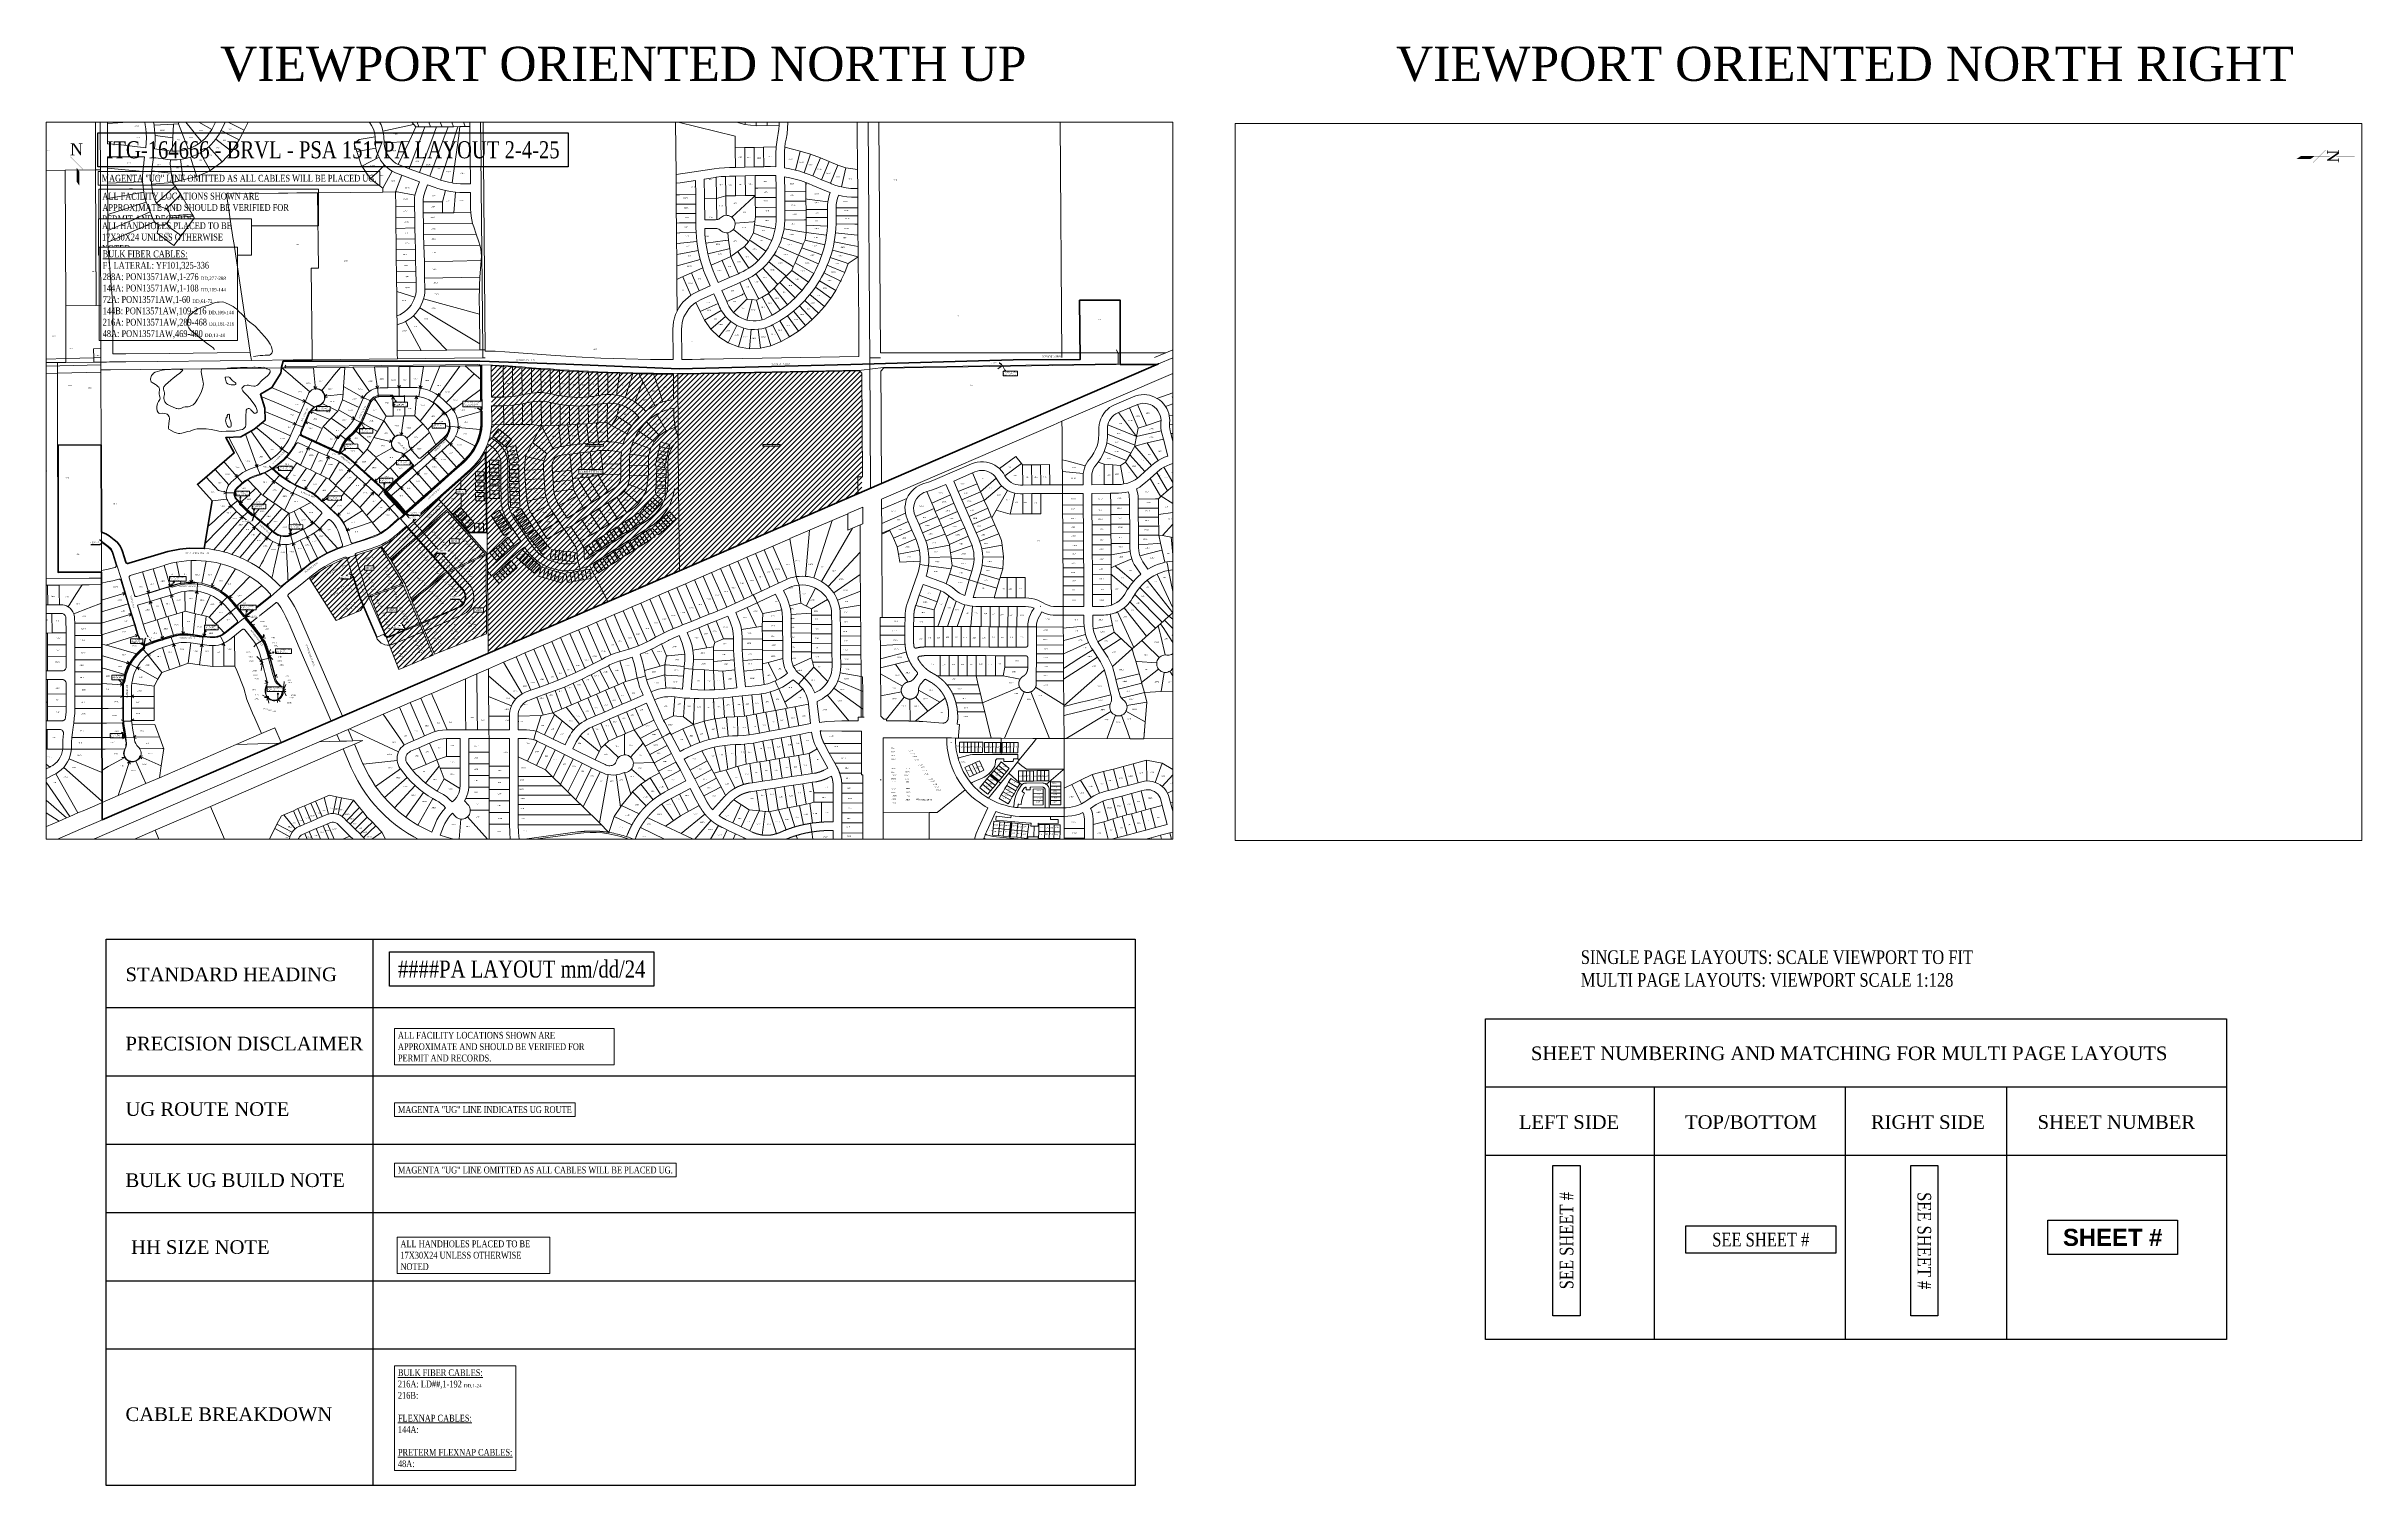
# Paper-space layout '1' of a CAD drawing. Header units: feet, sheet in inches. Extents: x 0.2 to 34.2, y -9.2 to 11.9.
# The model-space entities are those that its viewports show. They can reach past a viewport. Long polylines and large blocks are cut down to what shows.
import ezdxf
from ezdxf import colors
from ezdxf.entities.mleader import LeaderData, LeaderLine
from ezdxf.enums import TextEntityAlignment as Align
from ezdxf.lldxf.tags import DXFTag
from ezdxf.math import Vec2, Vec3

# ---------------------------------------------------------------- set-up
doc = ezdxf.new("R2010")
doc.units = ezdxf.units.FT
doc.header["$LTSCALE"] = 0.015
doc.header["$MEASUREMENT"] = 0
doc.set_wipeout_variables(frame=1)
doc.linetypes.add('DASHED', pattern=[5, 3, -2])
doc.layers.get('defpoints').update_dxf_attribs({"color": 221})
doc.layers.get('defpoints').transparency = 0.7
for name, color, linetype in [('144A', 112, '144A'), ('144B', 112, '144B'), ('216A', 112, '216A'), ('288A', 112, '288A'), ('48A', 112, '48A'), ('72A', 112, '72A'), ('Dakota County Addresses', 7, 'Continuous'), ('Dakota County Parcels', 7, 'Continuous'), ('DETAIL', 7, 'Continuous'), ('DROP BURIED', 7, 'DASHED'), ('F1', 112, 'F1'), ('NOTES', 7, 'Continuous'), ('PROP_TEL', 6, 'Continuous'), ('STREET NAME', 7, 'Continuous'), ('TAIL', 1, 'MST'), ('TELEPHONE STRUCT-EX', 30, 'Continuous'), ('TELEPHONE STRUCT-PROP', 6, 'Continuous'), ('TERMINALS', 7, 'Continuous'), ('VIEWPORT', 6, 'Continuous')]:
    doc.layers.add(name, color=color, linetype=linetype)
doc.layers.add('RUNNING LINE (UNDERGROUND)', color=10, linetype='Continuous', lineweight=40)
doc.layers.add('WORK BOUNDARY', color=110, linetype='Continuous', lineweight=40)
doc.layers.add('TEMPLATE REFERENCE', color=2, linetype='Continuous', plot=False)
doc.styles.add('ARIALBD', font='arialbd.ttf')
doc.styles.add('Dimensions 100', font='arial.ttf')
doc.styles.add('Line', font='txt.shx', dxfattribs={"height": 3})
doc.styles.add('SIMPLEX', font='times.ttf', dxfattribs={"width": 0.8})
doc.styles.get("Standard").update_dxf_attribs({"font": 'times.ttf'})
doc.styles.add('Utilities', font='arial.ttf', dxfattribs={"height": 2.5})
tags = doc.linetypes.add('144A', pattern='A,80,-5,["144A",Line,S=1.5,R=0,X=0,Y=-1.5],-24', length=109).pattern_tags.tags
tags[6] = DXFTag(74, 10)
tags = doc.linetypes.add('144B', pattern='A,80,-5,["144B",Line,S=1.5,R=0,X=0,Y=-1.5],-24', length=109).pattern_tags.tags
tags[6] = DXFTag(74, 10)
tags = doc.linetypes.add('216A', pattern='A,80,-5,["216A",Line,S=1.5,R=0,X=0,Y=-1.5],-24', length=109).pattern_tags.tags
tags[6] = DXFTag(74, 10)
tags = doc.linetypes.add('288A', pattern='A,80,-5,["288A",Line,S=1.5,R=0,X=0,Y=-1.5],-24', length=109).pattern_tags.tags
tags[6] = DXFTag(74, 10)
tags = doc.linetypes.add('48A', pattern='A,80,-5,["48A",Line,S=1.5,R=0,X=0,Y=-1.5],-20', length=105).pattern_tags.tags
tags[6] = DXFTag(74, 10)
tags = doc.linetypes.add('72A', pattern='A,80,-5,["72A",Line,S=1.5,R=0,X=0,Y=-1.5],-20', length=105).pattern_tags.tags
tags[6] = DXFTag(74, 10)
tags = doc.linetypes.add('BBF', pattern='A,100,-5,["BBF",Line,S=1,R=0,X=0,Y=-1.5],-12', length=117).pattern_tags.tags
tags[6] = DXFTag(74, 10)
tags = doc.linetypes.add('F1', pattern='A,15,-5,["F1",Line,S=1.5,R=0,X=0,Y=-1.5],-12', length=32).pattern_tags.tags
tags[6] = DXFTag(74, 10)
tags = doc.linetypes.add('MST', pattern='A,5,-5,5,-5,["TAIL",Line,S=1.5,R=0,X=0,Y=-1.5],-20', length=40).pattern_tags.tags
tags[10] = DXFTag(74, 10)

# ---------------------------------------------------------------- blocks, each defined once
blk = doc.blocks.new('NORTH ARROW')
at = {"color": 0, "const_width": 0.2, "flags": 128}
for points in [[(0, 41.2), (0, 19.8)], [(7.4, 7.4), (-7.4, -7.4)], [(-7.4, 7.4), (7.4, -7.4)], [(0, 12), (0, -21.9)]]:
    blk.add_lwpolyline(points, dxfattribs=at)
at = {"color": 0, "lineweight": -3}
for points in [[(-0.1, 41.2), (-4.7, 29.1), (-0.1, 25.1), (-0.1, 41.2)], [(0, -5.6), (0, -21.9), (3.1, -10.2), (3.1, -26.5)]]:
    blk.add_solid(points, dxfattribs=at)
blk.add_text('N', height=14.1, dxfattribs=at).set_placement((-0.1, 15.9), align=Align.MIDDLE_CENTER)
blk = doc.blocks.new('ACMAP_ANN_TEMPLATE_Dakota County Addresses')
at = {"layer": 'Dakota County Addresses', "style": 'Dimensions 100'}
blk.add_attdef('DakotaCountyAddress', text='', height=50, dxfattribs=at).set_placement((0, 0), align=Align.CENTER)
blk = doc.blocks.new('PFP')
at = {"color": 6}
blk.add_wipeout([(-0.12, 0.12), (0.12, 0.12), (0.12, -0.12), (-0.12, -0.12)], dxfattribs=at)
at = {"ltscale": 40, "true_color": 0xffffff}
h = blk.add_hatch(color=7, dxfattribs=at)
h.dxf.hatch_style = 1
h.paths.add_polyline_path([(-0.12, -0.12), (0.12, -0.12), (0.12, 0.12), (-0.12, 0.12)])
at = {"layer": 'RUNNING LINE (UNDERGROUND)', "color": 6, "lineweight": 0, "const_width": 0.0181, "flags": 128}
blk.add_lwpolyline([(-0.12, 0.12), (0.12, 0.12), (0.12, -0.12), (-0.12, -0.12)], close=True, dxfattribs=at)
at = {"layer": 'RUNNING LINE (UNDERGROUND)', "color": 18, "lineweight": 0, "true_color": 0x000000, "const_width": 0.0181, "flags": 128}
for points in [[(-0.08, -0.08), (0.08, 0.08)], [(-0.08, 0.08), (0.08, -0.08)]]:
    blk.add_lwpolyline(points, dxfattribs=at)
blk = doc.blocks.new('NEW HH')
at = {"ltscale": 40, "true_color": 0xffffff}
h = blk.add_hatch(color=7, dxfattribs=at)
h.dxf.hatch_style = 1
h.paths.add_polyline_path([(-0.06, -0.03, 0.414214), (-0.05, -0.05), (0.05, -0.05, 0.414214), (0.06, -0.03), (0.06, 0.03, 0.414214), (0.05, 0.05), (-0.05, 0.05, 0.414214), (-0.06, 0.03)])
at = {"layer": 'RUNNING LINE (UNDERGROUND)', "color": 6, "lineweight": 0, "const_width": 0.005, "flags": 128}
blk.add_lwpolyline([(-0.06, 0.03), (-0.06, -0.03, 0.414214), (-0.05, -0.05), (0.05, -0.05, 0.414214), (0.06, -0.03), (0.06, 0.03, 0.414214), (0.05, 0.05), (-0.05, 0.05, 0.414214)], format="xyb", close=True, dxfattribs=at)
at = {"layer": 'TELEPHONE STRUCT-PROP', "color": 18, "true_color": 0x000000, "style": 'Utilities'}
blk.add_text('HH', height=0.05, dxfattribs=at).set_placement((0, 0), align=Align.MIDDLE_CENTER)
blk = doc.blocks.new('Proposed FlowerPot')
at = {"lineweight": 5, "ltscale": 100, "true_color": 0xffffff}
h = blk.add_hatch(color=7, dxfattribs=at)
h.dxf.hatch_style = 1
h.paths.add_polyline_path([(-0.06, 0, 0.414214), (0, -0.06, 0.414214), (0.06, 0, 0.414214), (0, 0.06, 0.414214)])
at = {"lineweight": 5, "ltscale": 100}
blk.add_circle((0, 0), 0.0604, dxfattribs=at)
at = {"layer": 'RUNNING LINE (UNDERGROUND)', "color": 6, "lineweight": 5, "const_width": 0.00907, "flags": 128}
blk.add_lwpolyline([(-0.06, 0, -0.414214), (0, 0.06, -0.414214), (0.06, 0, -0.414214), (0, -0.06, -0.414214), (-0.06, 0)], format="xyb", dxfattribs=at)
at = {"color": 18, "linetype": 'ByBlock', "lineweight": 5, "ltscale": 100, "true_color": 0x000000, "style": 'Dimensions 100'}
blk.add_text('F', height=0.0744, dxfattribs=at).set_placement((-0.03, -0.04))
blk = doc.blocks.new('TERMINAL')
at = {"lineweight": 5, "ltscale": 0.5, "flags": 128}
blk.add_lwpolyline([(0, -1), (0, 45)], dxfattribs=at)
at = {"lineweight": 5, "ltscale": 0.5}
blk.add_circle((0, 38), 3.83, dxfattribs=at)
blk = doc.blocks.new('EX HH')
at = {"ltscale": 40, "true_color": 0xffffff}
h = blk.add_hatch(color=7, dxfattribs=at)
h.dxf.hatch_style = 1
h.paths.add_polyline_path([(-0.06, -0.03, 0.414214), (-0.05, -0.05), (0.05, -0.05, 0.414214), (0.06, -0.03), (0.06, 0.03, 0.414214), (0.05, 0.05), (-0.05, 0.05, 0.414214), (-0.06, 0.03)])
at = {"color": 30, "const_width": 0.005, "flags": 128}
blk.add_lwpolyline([(-0.06, 0.03), (-0.06, -0.03, 0.414214), (-0.05, -0.05), (0.05, -0.05, 0.414214), (0.06, -0.03), (0.06, 0.03, 0.414214), (0.05, 0.05), (-0.05, 0.05, 0.414214)], format="xyb", close=True, dxfattribs=at)
at = {"layer": 'RUNNING LINE (UNDERGROUND)', "color": 7, "lineweight": -3, "flags": 128}
blk.add_lwpolyline([(-0.05, 0.03), (-0.05, -0.03, 0.414214), (-0.05, -0.04), (0.05, -0.04, 0.414214), (0.05, -0.03), (0.05, 0.03, 0.414214), (0.05, 0.04), (-0.05, 0.04, 0.414214)], format="xyb", close=True, dxfattribs=at)
at = {"layer": 'TELEPHONE STRUCT-PROP', "color": 30, "style": 'Utilities'}
blk.add_text('HH', height=0.05, dxfattribs=at).set_placement((0, 0), align=Align.MIDDLE_CENTER)

msp = doc.modelspace()

# ---------------------------------------------------------------- linework, layer by layer
at = {"layer": '144A', "lineweight": 5, "ltscale": 100, "flags": 128}
msp.add_lwpolyline([(2859065, 967616), (2859046, 967598), (2858960, 967522), (2858939, 967505), (2858930, 967499), (2858914, 967487), (2858897, 967477), (2858874, 967465), (2858850, 967454), (2858826, 967445), (2858780, 967431), (2858705, 967406), (2858599, 967370), (2858561, 967355), (2858524, 967337), (2858492, 967320), (2858460, 967301), (2858436, 967286), (2858413, 967270), (2858384, 967247), (2858352, 967221), (2858280, 967164), (2858260, 967148), (2858258, 967146), (2858240, 967132), (2858133, 967039), (2857970, 966908), (2857958, 966899)], dxfattribs=at)
at = {"layer": '144B', "lineweight": 5, "ltscale": 100, "flags": 128}
msp.add_lwpolyline([(2859065, 967616), (2858989, 967699), (2858969, 967721), (2858893, 967796), (2858852, 967833), (2858777, 967900), (2858714, 967957), (2858713, 967959), (2858690, 967980), (2858668, 967997), (2858646, 968013), (2858625, 968026), (2858617, 968029), (2858447, 968107), (2858334, 968158), (2858292, 968074), (2858277, 968050), (2858260, 968028), (2858242, 968007), (2858223, 967988), (2858203, 967970), (2858182, 967953), (2858143, 967924), (2858091, 967897), (2858062, 967887), (2858037, 967878), (2858015, 967871), (2857995, 967862), (2857975, 967851), (2857959, 967841), (2857944, 967830), (2857930, 967818), (2857899, 967790), (2857893, 967783), (2857888, 967775), (2857884, 967766), (2857882, 967757), (2857881, 967748), (2857882, 967738), (2857885, 967729), (2857889, 967721), (2857895, 967713), (2857921, 967684), (2857922, 967684), (2857945, 967661), (2857970, 967638), (2857984, 967626), (2858015, 967600)], dxfattribs=at)
at = {"layer": '216A', "lineweight": 5, "ltscale": 100, "flags": 128}
msp.add_lwpolyline([(2859591, 968324), (2859596, 968318), (2859596, 968255), (2859595, 968224), (2859592, 968193), (2859586, 968163), (2859578, 968134), (2859567, 968105), (2859554, 968077), (2859539, 968051), (2859522, 968026), (2859503, 968002), (2859482, 967980), (2859469, 967967), (2859423, 967927), (2859366, 967876), (2859310, 967826), (2859253, 967776), (2859245, 967769), (2859196, 967725), (2859139, 967675), (2859080, 967622), (2859030, 967578), (2859147, 967446), (2859167, 967423), (2859278, 967298), (2859360, 967205), (2859463, 967090), (2859471, 967079), (2859477, 967067), (2859481, 967054), (2859483, 967040), (2859482, 967026), (2859479, 967013), (2859474, 967000), (2859466, 966988), (2859457, 966978), (2859446, 966970), (2859434, 966964), (2859420, 966958), (2859392, 966946), (2859315, 966913), (2859152, 966844), (2859135, 966837), (2859050, 966801), (2859022, 966789), (2858959, 966762), (2858954, 966761), (2858948, 966760), (2858942, 966760), (2858937, 966761), (2858931, 966763), (2858926, 966766), (2858922, 966770), (2858918, 966775), (2858916, 966780), (2858870, 966760), (2858808, 966905), (2858753, 967037), (2858745, 967056), (2858706, 967181)], dxfattribs=at)
at = {"layer": '288A', "lineweight": 5, "ltscale": 100, "flags": 128}
msp.add_lwpolyline([(2859591, 968324), (2859591, 968318), (2859591, 968255), (2859590, 968224), (2859587, 968194), (2859581, 968164), (2859573, 968135), (2859562, 968107), (2859550, 968079), (2859535, 968053), (2859518, 968029), (2859499, 968005), (2859479, 967983), (2859465, 967971), (2859420, 967931), (2859363, 967880), (2859306, 967830), (2859249, 967779), (2859242, 967772), (2859193, 967729), (2859136, 967678), (2859077, 967626), (2859065, 967616)], dxfattribs=at)
at = {"layer": '48A', "lineweight": 5, "ltscale": 100, "flags": 128}
msp.add_lwpolyline([(2863188, 968635), (2862368, 968622), (2862215, 968604), (2861105, 968584), (2860945, 968581), (2860779, 968582), (2860677, 968584), (2860636, 968585), (2860546, 968587), (2860462, 968590), (2860395, 968593), (2860330, 968596), (2860263, 968599), (2860196, 968603), (2860131, 968607), (2860066, 968612), (2860063, 968612), (2860001, 968616), (2859936, 968621), (2859871, 968626), (2859805, 968631), (2859744, 968635), (2859740, 968635), (2859592, 968640), (2859593, 968542), (2859594, 968470), (2859595, 968335), (2859591, 968326)], dxfattribs=at)
at = {"layer": '72A', "lineweight": 5, "ltscale": 100, "flags": 128}
msp.add_lwpolyline([(2857958, 966899), (2857818, 966786), (2857816, 966785), (2857801, 966775), (2857785, 966767), (2857769, 966761), (2857751, 966758), (2857734, 966757), (2857716, 966758), (2857672, 966763), (2857597, 966773), (2857561, 966778), (2857544, 966779), (2857528, 966779), (2857506, 966778), (2857485, 966775), (2857465, 966769), (2857460, 966768), (2857395, 966748), (2857390, 966747), (2857385, 966745), (2857366, 966739), (2857344, 966732), (2857260, 966703), (2857237, 966740), (2857228, 966757), (2857220, 966775), (2857215, 966790), (2857198, 966847), (2857176, 966920), (2857153, 966992), (2857131, 967065), (2857101, 967165), (2857072, 967258), (2857047, 967340), (2857042, 967354), (2857034, 967367), (2857024, 967379), (2857013, 967389), (2856976, 967415)], dxfattribs=at)
at = {"layer": 'Dakota County Parcels', "lineweight": 5, "ltscale": 100}
for p, q in [((2859617, 968736), (2859591, 971303)), ((2862254, 971297), (2862272, 968650)), ((2856924, 970572), (2856925, 969988)), ((2856958, 969988), (2856957, 970572)), ((2859600, 968744), (2859582, 970596)), ((2860931, 970321), (2860928, 970715)), ((2862334, 970576), (2862347, 968723)), ((2863598, 968691), (2863586, 970591)), ((2857531, 970457), (2857766, 970340)), ((2858097, 970349), (2858120, 970482)), ((2858171, 970336), (2858194, 970473)), ((2858270, 970472), (2858245, 970323)), ((2859158, 970283), (2859106, 970419)), ((2859238, 970284), (2859178, 970443)), ((2859318, 970284), (2859249, 970466)), ((2859398, 970285), (2859321, 970489)), ((2859477, 970286), (2859392, 970512)), ((2861270, 970343), (2861311, 970472)), ((2861338, 970332), (2861376, 970451)), ((2861411, 970308), (2861436, 970435)), ((2861487, 970302), (2861497, 970426)), ((2861564, 970304), (2861559, 970425)), ((2861643, 970435), (2861646, 970344)), ((2861702, 970446), (2861706, 970346)), ((2861819, 970334), (2861777, 970462)), ((2862185, 970432), (2862186, 970271)), ((2857007, 970378), (2857007, 970306)), ((2857007, 970306), (2857263, 970325)), ((2857007, 970306), (2857008, 970243)), ((2857463, 970303), (2857329, 970295)), ((2857455, 970117), (2857463, 970303)), ((2857463, 970303), (2857497, 970305)), ((2857497, 970305), (2857510, 970364)), ((2857497, 970305), (2857565, 970132)), ((2857510, 970364), (2857656, 970182)), ((2857516, 970389), (2857727, 970265)), ((2857727, 970265), (2857737, 970283)), ((2857766, 970340), (2857737, 970283)), ((2857766, 970340), (2857799, 970408)), ((2857792, 970258), (2857791, 970256)), ((2857825, 970325), (2857792, 970258)), ((2857917, 970195), (2857792, 970258)), ((2857825, 970325), (2857858, 970392)), ((2857951, 970262), (2857825, 970325)), ((2857984, 970329), (2857858, 970392)), ((2857951, 970262), (2857917, 970195)), ((2857984, 970329), (2857951, 970262)), ((2858005, 970365), (2857984, 970329)), ((2858097, 970349), (2858005, 970365)), ((2858171, 970336), (2858097, 970349)), ((2858245, 970323), (2858171, 970336)), ((2858942, 970408), (2858866, 970348)), ((2859122, 970300), (2858910, 970254)), ((2859041, 970398), (2859137, 970283)), ((2859137, 970283), (2859090, 970183)), ((2859200, 970283), (2859092, 969995)), ((2859137, 970283), (2859158, 970283)), ((2859158, 970283), (2859238, 970284)), ((2859280, 970284), (2859163, 969969)), ((2859360, 970285), (2859233, 969943)), ((2859238, 970284), (2859318, 970284)), ((2859426, 970285), (2859308, 969916)), ((2859318, 970284), (2859398, 970285)), ((2859398, 970285), (2859442, 970286)), ((2859442, 970286), (2859477, 970286)), ((2859477, 970286), (2859510, 970286)), ((2859510, 970286), (2859509, 970378)), ((2859510, 970286), (2859514, 969891)), ((2860934, 969954), (2860931, 970321)), ((2860931, 970321), (2861342, 970220)), ((2861192, 970368), (2861270, 970343)), ((2861270, 970343), (2861334, 970322)), ((2861334, 970322), (2861338, 970332)), ((2861334, 970322), (2861409, 970299)), ((2861409, 970299), (2861411, 970308)), ((2861409, 970299), (2861487, 970292)), ((2861487, 970302), (2861487, 970302)), ((2861487, 970292), (2861487, 970302)), ((2861487, 970292), (2861564, 970294)), ((2861564, 970294), (2861564, 970304)), ((2861564, 970294), (2861646, 970296)), ((2861646, 970306), (2861646, 970344)), ((2861646, 970296), (2861646, 970306)), ((2861706, 970313), (2861706, 970346)), ((2861819, 970334), (2861706, 970313)), ((2861904, 970373), (2861819, 970334)), ((2862186, 970271), (2862188, 969990)), ((2857008, 970243), (2857275, 970243)), ((2857008, 970243), (2857008, 970166)), ((2857102, 970160), (2857272, 970139)), ((2857332, 970131), (2857431, 970119)), ((2857336, 970224), (2857459, 970209)), ((2857431, 970119), (2857455, 970117)), ((2857717, 969983), (2857648, 970104)), ((2857800, 970043), (2857707, 970147)), ((2857866, 970114), (2857755, 970198)), ((2857866, 970114), (2857800, 970043)), ((2857917, 970195), (2857866, 970114)), ((2858712, 970167), (2858745, 970196)), ((2858712, 970167), (2858729, 970113)), ((2858729, 970113), (2858861, 970137)), ((2858729, 970113), (2858761, 970015)), ((2858856, 970214), (2858745, 970196)), ((2858856, 970214), (2858856, 970214)), ((2858858, 970166), (2858856, 970214)), ((2858918, 970174), (2858915, 970217)), ((2859090, 970183), (2858918, 970174)), ((2858918, 970169), (2858918, 970174)), ((2859090, 970183), (2859015, 970024)), ((2861342, 970220), (2861343, 970139)), ((2861343, 970139), (2861408, 970141)), ((2861343, 970139), (2861343, 970129)), ((2861343, 970129), (2861344, 970004)), ((2861408, 970141), (2861474, 970142)), ((2861408, 970141), (2861409, 970131)), ((2861409, 970131), (2861410, 970006)), ((2861474, 970142), (2861539, 970143)), ((2861474, 970142), (2861474, 970132)), ((2861474, 970132), (2861475, 970007)), ((2861539, 970143), (2861626, 970145)), ((2861539, 970143), (2861539, 970133)), ((2861539, 970133), (2861541, 970008)), ((2861626, 970145), (2861625, 970135)), ((2861791, 970116), (2861686, 970144)), ((2861791, 970116), (2861759, 969985)), ((2861863, 970095), (2861791, 970116)), ((2861863, 970095), (2861820, 969967)), ((2861931, 970069), (2861863, 970095)), ((2856373, 969981), (2856716, 969985)), ((2856716, 969985), (2856925, 969988)), ((2856719, 969049), (2856716, 969985)), ((2856925, 969988), (2856958, 969988)), ((2856928, 969051), (2856925, 969988)), ((2857242, 970077), (2857008, 970076)), ((2857008, 970076), (2857008, 969999)), ((2857008, 969999), (2857008, 969894)), ((2857008, 969999), (2857252, 969976)), ((2857264, 970076), (2857242, 970077)), ((2857254, 969992), (2857252, 969976)), ((2857254, 969992), (2857264, 970076)), ((2857313, 969985), (2857324, 970072)), ((2857313, 969985), (2857313, 969980)), ((2857448, 969964), (2857313, 969980)), ((2857324, 970072), (2857423, 970059)), ((2857423, 970059), (2857442, 970057)), ((2857440, 970029), (2857442, 970057)), ((2857456, 969899), (2857440, 970029)), ((2857529, 969918), (2857512, 970059)), ((2857624, 969941), (2857529, 969918)), ((2857624, 969941), (2857580, 970074)), ((2857717, 969983), (2857624, 969941)), ((2857800, 970043), (2857717, 969983)), ((2858761, 970015), (2858763, 970013)), ((2858763, 970013), (2858883, 970074)), ((2858763, 970013), (2858823, 969927)), ((2858824, 969926), (2858921, 970019)), ((2858974, 969978), (2858908, 969861)), ((2858997, 969835), (2859040, 969950)), ((2859008, 969962), (2859040, 969950)), ((2859015, 970024), (2859029, 970019)), ((2859029, 970019), (2859092, 969995)), ((2859040, 969950), (2859162, 969905)), ((2859092, 969995), (2859163, 969969)), ((2859163, 969969), (2859233, 969943)), ((2859233, 969943), (2859284, 969924)), ((2861198, 969994), (2860934, 969954)), ((2860934, 969924), (2860934, 969954)), ((2861207, 969935), (2861129, 969923)), ((2861212, 969936), (2861207, 969935)), ((2861213, 969800), (2861212, 969936)), ((2861304, 969943), (2861277, 969942)), ((2861278, 969818), (2861277, 969942)), ((2861344, 970004), (2861303, 970003)), ((2861345, 969944), (2861304, 969943)), ((2861410, 970006), (2861344, 970004)), ((2861412, 969946), (2861345, 969944)), ((2861346, 969818), (2861345, 969944)), ((2861475, 970007), (2861410, 970006)), ((2861480, 969947), (2861412, 969946)), ((2861413, 969819), (2861412, 969946)), ((2861479, 970007), (2861475, 970007)), ((2861541, 970008), (2861479, 970007)), ((2861480, 969947), (2861500, 969948)), ((2861480, 969947), (2861481, 969819)), ((2861500, 969948), (2861551, 969949)), ((2861550, 970009), (2861541, 970008)), ((2861623, 970081), (2861624, 970007)), ((2861624, 969947), (2861625, 969862)), ((2861684, 970000), (2861683, 970081)), ((2861684, 969939), (2861685, 969835)), ((2861873, 969947), (2861879, 969945)), ((2861931, 970069), (2861879, 969945)), ((2861879, 969945), (2861940, 969919)), ((2861992, 970044), (2861931, 970069)), ((2861992, 970044), (2861940, 969919)), ((2862052, 970019), (2861992, 970044)), ((2862052, 970019), (2862000, 969894)), ((2862107, 970000), (2862052, 970019)), ((2862107, 970000), (2862077, 969869)), ((2862188, 969990), (2862107, 970000)), ((2862188, 969990), (2862189, 969858)), ((2857008, 969894), (2857250, 969904)), ((2857008, 969894), (2857009, 969789)), ((2857009, 969789), (2857258, 969833)), ((2857009, 969789), (2857009, 969678)), ((2857456, 969899), (2857311, 969887)), ((2857346, 969758), (2857474, 969874)), ((2857413, 969716), (2857515, 969816)), ((2857529, 969918), (2857456, 969899)), ((2857456, 969899), (2857474, 969874)), ((2857474, 969874), (2857515, 969816)), ((2857515, 969816), (2857592, 969681)), ((2858823, 969927), (2858824, 969926)), ((2858824, 969926), (2858908, 969861)), ((2858908, 969861), (2858908, 969834)), ((2858908, 969834), (2858997, 969835)), ((2858997, 969835), (2858998, 969733)), ((2858997, 969835), (2859007, 969835)), ((2859007, 969835), (2859131, 969812)), ((2859143, 969855), (2859162, 969905)), ((2859199, 969834), (2859218, 969884)), ((2859218, 969884), (2859264, 969867)), ((2859284, 969924), (2859308, 969916)), ((2859321, 969766), (2859341, 969845)), ((2859389, 969897), (2859396, 969896)), ((2859399, 969691), (2859412, 969833)), ((2859471, 969891), (2859514, 969891)), ((2859471, 969831), (2859514, 969831)), ((2859514, 969831), (2859515, 969716)), ((2860934, 969894), (2860934, 969924)), ((2860963, 969898), (2860934, 969894)), ((2860935, 969815), (2860934, 969894)), ((2860935, 969815), (2860958, 969815)), ((2860936, 969750), (2860935, 969815)), ((2860958, 969815), (2861070, 969816)), ((2860958, 969815), (2860958, 969815)), ((2861069, 969914), (2860963, 969898)), ((2861069, 969914), (2861070, 969816)), ((2861070, 969816), (2861071, 969751)), ((2861129, 969923), (2861130, 969798)), ((2861130, 969798), (2861130, 969788)), ((2861213, 969789), (2861130, 969788)), ((2861130, 969788), (2861130, 969778)), ((2861130, 969778), (2861132, 969641)), ((2861278, 969808), (2861213, 969789)), ((2861213, 969799), (2861213, 969800)), ((2861213, 969789), (2861213, 969799)), ((2861213, 969789), (2861213, 969779)), ((2861213, 969779), (2861213, 969779)), ((2861213, 969779), (2861215, 969643)), ((2861278, 969808), (2861278, 969818)), ((2861278, 969818), (2861278, 969818)), ((2861346, 969808), (2861278, 969808)), ((2861278, 969808), (2861279, 969798)), ((2861279, 969798), (2861279, 969797)), ((2861279, 969797), (2861280, 969673)), ((2861470, 969799), (2861320, 969660)), ((2861346, 969808), (2861346, 969818)), ((2861413, 969809), (2861346, 969808)), ((2861413, 969809), (2861413, 969819)), ((2861481, 969809), (2861413, 969809)), ((2861471, 969800), (2861470, 969799)), ((2861481, 969809), (2861471, 969800)), ((2861480, 969861), (2861500, 969861)), ((2861481, 969819), (2861481, 969809)), ((2861481, 969809), (2861482, 969662)), ((2861481, 969795), (2861500, 969795)), ((2861500, 969861), (2861625, 969862)), ((2861500, 969795), (2861501, 969795)), ((2861501, 969795), (2861625, 969796)), ((2861625, 969862), (2861625, 969796)), ((2861625, 969796), (2861626, 969730)), ((2861831, 969837), (2861685, 969835)), ((2861685, 969835), (2861686, 969770)), ((2861849, 969892), (2861830, 969900)), ((2861831, 969837), (2861830, 969900)), ((2861831, 969813), (2861831, 969837)), ((2861831, 969787), (2861831, 969813)), ((2861831, 969771), (2861831, 969787)), ((2861831, 969787), (2861841, 969785)), ((2861841, 969785), (2861983, 969766)), ((2861849, 969892), (2861878, 969880)), ((2861878, 969880), (2861986, 969835)), ((2861940, 969919), (2862000, 969894)), ((2861986, 969835), (2861999, 969830)), ((2861999, 969830), (2861993, 969810)), ((2862000, 969894), (2862009, 969890)), ((2862053, 969802), (2862050, 969792)), ((2862056, 969812), (2862053, 969802)), ((2862174, 969858), (2862189, 969858)), ((2862175, 969798), (2862190, 969798)), ((2862189, 969858), (2862189, 969828)), ((2862189, 969828), (2862190, 969798)), ((2862190, 969798), (2862190, 969725)), ((2857009, 969678), (2857275, 969764)), ((2857009, 969678), (2857009, 969569)), ((2857273, 969770), (2857275, 969764)), ((2857275, 969764), (2857278, 969755)), ((2857278, 969755), (2857302, 969696)), ((2857302, 969696), (2857323, 969644)), ((2857432, 969594), (2857415, 969618)), ((2857592, 969681), (2857439, 969670)), ((2857607, 969655), (2857516, 969532)), ((2857601, 969667), (2857607, 969655)), ((2858998, 969733), (2859127, 969736)), ((2858998, 969733), (2858999, 969658)), ((2858999, 969658), (2859129, 969661)), ((2858999, 969658), (2859000, 969583)), ((2859127, 969736), (2859127, 969758)), ((2859129, 969661), (2859127, 969736)), ((2859130, 969586), (2859129, 969661)), ((2859187, 969765), (2859321, 969766)), ((2859187, 969765), (2859187, 969759)), ((2859188, 969690), (2859187, 969759)), ((2859188, 969690), (2859322, 969691)), ((2859190, 969615), (2859188, 969690)), ((2859190, 969615), (2859529, 969617)), ((2859191, 969540), (2859190, 969615)), ((2859321, 969766), (2859322, 969691)), ((2859322, 969691), (2859399, 969691)), ((2859399, 969691), (2859516, 969692)), ((2859515, 969716), (2859516, 969692)), ((2859529, 969617), (2859530, 969617)), ((2859529, 969617), (2859537, 969593)), ((2860936, 969685), (2860936, 969750)), ((2860936, 969750), (2860959, 969750)), ((2860936, 969685), (2860956, 969685)), ((2860937, 969619), (2860936, 969685)), ((2860937, 969619), (2860957, 969620)), ((2860937, 969550), (2860937, 969619)), ((2860956, 969685), (2860959, 969685)), ((2860957, 969620), (2860960, 969620)), ((2860959, 969750), (2861071, 969751)), ((2860959, 969685), (2861071, 969686)), ((2860960, 969620), (2861072, 969620)), ((2861071, 969751), (2861071, 969686)), ((2861071, 969686), (2861072, 969620)), ((2861132, 969641), (2861207, 969642)), ((2861207, 969642), (2861215, 969643)), ((2861468, 969629), (2861343, 969618)), ((2861479, 969630), (2861468, 969629)), ((2861479, 969630), (2861470, 969551)), ((2861482, 969662), (2861479, 969630)), ((2861482, 969728), (2861495, 969728)), ((2861482, 969662), (2861492, 969662)), ((2861492, 969662), (2861626, 969663)), ((2861495, 969728), (2861626, 969730)), ((2861626, 969730), (2861626, 969663)), ((2861831, 969771), (2861686, 969770)), ((2861686, 969770), (2861686, 969705)), ((2861832, 969706), (2861686, 969705)), ((2861686, 969705), (2861686, 969664)), ((2861686, 969640), (2861686, 969664)), ((2861822, 969641), (2861686, 969640)), ((2861832, 969641), (2861822, 969641)), ((2861832, 969713), (2861831, 969771)), ((2861832, 969713), (2861980, 969714)), ((2861832, 969706), (2861832, 969713)), ((2861832, 969658), (2861832, 969706)), ((2861832, 969658), (2861981, 969659)), ((2861832, 969641), (2861832, 969658)), ((2861833, 969606), (2861832, 969641)), ((2861980, 969725), (2861980, 969714)), ((2861980, 969714), (2861981, 969659)), ((2861981, 969659), (2861981, 969643)), ((2862040, 969725), (2862040, 969724)), ((2862170, 969725), (2862040, 969724)), ((2862040, 969724), (2862040, 969669)), ((2862170, 969670), (2862040, 969669)), ((2862040, 969669), (2862041, 969643)), ((2862040, 969615), (2862041, 969643)), ((2862169, 969611), (2862040, 969615)), ((2862180, 969725), (2862170, 969725)), ((2862190, 969670), (2862170, 969670)), ((2862190, 969725), (2862180, 969725)), ((2862190, 969725), (2862190, 969670)), ((2862190, 969670), (2862191, 969611)), ((2857009, 969569), (2857010, 969487)), ((2857010, 969487), (2857010, 969478)), ((2857350, 969550), (2857365, 969608)), ((2857516, 969532), (2857466, 969464)), ((2859000, 969583), (2859130, 969586)), ((2859000, 969583), (2859001, 969509)), ((2859001, 969509), (2859132, 969511)), ((2859001, 969509), (2859001, 969434)), ((2859132, 969511), (2859130, 969586)), ((2859134, 969436), (2859132, 969511)), ((2859191, 969540), (2859554, 969542)), ((2859193, 969465), (2859191, 969540)), ((2859193, 969465), (2859579, 969467)), ((2859196, 969351), (2859193, 969465)), ((2859537, 969593), (2859554, 969542)), ((2859554, 969542), (2859573, 969490)), ((2859579, 969467), (2859573, 969490)), ((2860937, 969550), (2860957, 969551)), ((2860938, 969477), (2860937, 969550)), ((2860938, 969477), (2860958, 969479)), ((2860939, 969402), (2860938, 969477)), ((2860957, 969551), (2860960, 969551)), ((2860958, 969479), (2860964, 969480)), ((2860960, 969551), (2861073, 969556)), ((2860964, 969480), (2861078, 969493)), ((2861072, 969587), (2861073, 969556)), ((2861132, 969581), (2861208, 969582)), ((2861273, 969499), (2861140, 969480)), ((2861277, 969499), (2861273, 969499)), ((2861297, 969502), (2861277, 969499)), ((2861297, 969502), (2861291, 969553)), ((2861302, 969469), (2861297, 969502)), ((2861305, 969443), (2861302, 969469)), ((2861406, 969457), (2861312, 969389)), ((2861427, 969497), (2861330, 969575)), ((2861435, 969491), (2861406, 969457)), ((2861406, 969457), (2861414, 969449)), ((2861435, 969491), (2861427, 969497)), ((2861427, 969497), (2861427, 969497)), ((2861470, 969551), (2861435, 969491)), ((2861441, 969502), (2861450, 969496)), ((2861450, 969496), (2861555, 969425)), ((2861470, 969551), (2861479, 969547)), ((2861476, 969607), (2861619, 969580)), ((2861479, 969547), (2861595, 969499)), ((2861638, 969449), (2861642, 969458)), ((2861642, 969458), (2861646, 969468)), ((2861780, 969398), (2861642, 969458)), ((2861665, 969519), (2861804, 969477)), ((2861818, 969556), (2861680, 969579)), ((2861802, 969448), (2861813, 969474)), ((2861804, 969477), (2861813, 969474)), ((2861813, 969474), (2861825, 969501)), ((2861833, 969553), (2861818, 969556)), ((2861825, 969501), (2861833, 969553)), ((2861825, 969501), (2861962, 969470)), ((2861833, 969606), (2861980, 969598)), ((2861833, 969554), (2861833, 969606)), ((2861833, 969553), (2861833, 969554)), ((2861833, 969554), (2861974, 969535)), ((2862027, 969489), (2862142, 969468)), ((2862164, 969538), (2862036, 969552)), ((2862142, 969468), (2862192, 969458)), ((2862191, 969535), (2862164, 969538)), ((2862191, 969611), (2862169, 969611)), ((2862191, 969611), (2862191, 969535)), ((2862191, 969535), (2862192, 969458)), ((2862192, 969458), (2862192, 969386)), ((2858414, 969309), (2858464, 969309)), ((2858420, 968718), (2858414, 969309)), ((2859001, 969434), (2859134, 969436)), ((2859001, 969434), (2859002, 969359)), ((2859002, 969359), (2859135, 969361)), ((2859002, 969359), (2859003, 969284)), ((2859135, 969361), (2859134, 969436)), ((2859137, 969287), (2859135, 969361)), ((2859589, 969360), (2859196, 969351)), ((2859198, 969239), (2859196, 969351)), ((2859580, 969247), (2859589, 969360)), ((2859589, 969360), (2859589, 969364)), ((2860939, 969402), (2860965, 969407)), ((2860939, 969325), (2860939, 969402)), ((2860939, 969325), (2860967, 969332)), ((2860940, 969230), (2860939, 969325)), ((2860965, 969407), (2860967, 969407)), ((2860967, 969407), (2861087, 969430)), ((2860967, 969332), (2861102, 969368)), ((2861119, 969310), (2860968, 969243)), ((2861119, 969310), (2861125, 969292)), ((2861289, 969440), (2861153, 969408)), ((2861176, 969329), (2861174, 969334)), ((2861303, 969385), (2861176, 969329)), ((2861176, 969329), (2861181, 969315)), ((2861252, 969363), (2861258, 969349)), ((2861258, 969349), (2861304, 969244)), ((2861305, 969443), (2861289, 969440)), ((2861312, 969389), (2861303, 969385)), ((2861310, 969400), (2861305, 969443)), ((2861312, 969389), (2861310, 969400)), ((2861312, 969389), (2861318, 969376)), ((2861318, 969376), (2861365, 969270)), ((2861360, 969424), (2861368, 969411)), ((2861368, 969411), (2861436, 969308)), ((2861414, 969449), (2861417, 969446)), ((2861417, 969446), (2861501, 969360)), ((2861630, 969203), (2861533, 969307)), ((2861687, 969259), (2861575, 969352)), ((2861732, 969326), (2861612, 969402)), ((2861732, 969326), (2861732, 969326)), ((2861744, 969318), (2861732, 969326)), ((2861733, 969291), (2861744, 969318)), ((2861744, 969318), (2861756, 969344)), ((2861756, 969344), (2861776, 969389)), ((2861756, 969344), (2861885, 969271)), ((2861776, 969389), (2861780, 969398)), ((2861780, 969398), (2861784, 969408)), ((2861780, 969398), (2861918, 969338)), ((2861784, 969408), (2861802, 969448)), ((2861802, 969448), (2861942, 969401)), ((2861914, 969329), (2861918, 969338)), ((2861918, 969338), (2861922, 969347)), ((2861961, 969288), (2861979, 969328)), ((2862099, 969279), (2861979, 969328)), ((2862110, 969344), (2861999, 969381)), ((2862131, 969402), (2862014, 969432)), ((2862122, 969340), (2862099, 969279)), ((2862113, 969343), (2862110, 969344)), ((2862122, 969340), (2862113, 969343)), ((2862192, 969386), (2862122, 969340)), ((2862192, 969386), (2862131, 969402)), ((2862192, 969386), (2862196, 968927)), ((2859003, 969284), (2859137, 969287)), ((2859003, 969284), (2859004, 969209)), ((2859004, 969209), (2859139, 969212)), ((2859004, 969209), (2859005, 969147)), ((2859005, 969147), (2859006, 968980)), ((2859005, 969147), (2859131, 969109)), ((2859139, 969212), (2859137, 969287)), ((2859140, 969169), (2859139, 969212)), ((2859580, 969247), (2859198, 969239)), ((2859200, 969170), (2859198, 969239)), ((2859200, 969164), (2859200, 969170)), ((2859576, 969164), (2859200, 969164)), ((2859576, 969164), (2859575, 969105)), ((2859580, 969234), (2859580, 969247)), ((2860968, 969243), (2860940, 969230)), ((2860940, 969230), (2860940, 969211)), ((2860940, 969211), (2860942, 969012)), ((2860981, 969248), (2860988, 969232)), ((2860988, 969232), (2861037, 969121)), ((2861040, 969275), (2861048, 969258)), ((2861048, 969258), (2861095, 969151)), ((2861080, 969144), (2861095, 969151)), ((2861095, 969151), (2861171, 969185)), ((2861171, 969185), (2861147, 969238)), ((2861226, 969209), (2861202, 969263)), ((2861226, 969209), (2861304, 969244)), ((2861250, 969154), (2861356, 969201)), ((2861250, 969154), (2861284, 969078)), ((2861304, 969244), (2861365, 969270)), ((2861356, 969201), (2861374, 969209)), ((2861365, 969270), (2861376, 969276)), ((2861374, 969209), (2861379, 969211)), ((2861374, 969209), (2861408, 969133)), ((2861379, 969211), (2861401, 969221)), ((2861408, 969133), (2861395, 969128)), ((2861401, 969221), (2861432, 969236)), ((2861408, 969133), (2861425, 969095)), ((2861502, 969104), (2861432, 969236)), ((2861572, 969145), (2861485, 969268)), ((2861529, 969108), (2861574, 969133)), ((2861578, 969137), (2861572, 969145)), ((2861574, 969133), (2861578, 969137)), ((2861574, 969133), (2861653, 969018)), ((2861578, 969137), (2861611, 969170)), ((2861611, 969170), (2861636, 969195)), ((2861611, 969170), (2861703, 969055)), ((2861636, 969195), (2861630, 969203)), ((2861636, 969195), (2861651, 969210)), ((2861651, 969210), (2861691, 969250)), ((2861651, 969210), (2861756, 969103)), ((2861694, 969253), (2861687, 969259)), ((2861687, 969259), (2861687, 969259)), ((2861691, 969250), (2861694, 969253)), ((2861691, 969250), (2861805, 969155)), ((2861694, 969253), (2861733, 969291)), ((2861733, 969291), (2861848, 969211)), ((2862003, 969102), (2861897, 969176)), ((2862037, 969155), (2861926, 969221)), ((2861953, 969270), (2861956, 969277)), ((2861956, 969277), (2861961, 969288)), ((2862072, 969219), (2861956, 969277)), ((2862037, 969155), (2862003, 969102)), ((2862069, 969213), (2862037, 969155)), ((2862072, 969219), (2862069, 969213)), ((2862078, 969231), (2862072, 969219)), ((2862099, 969279), (2862078, 969231)), ((2856719, 969049), (2856928, 969051)), ((2856719, 969049), (2856720, 968684)), ((2856928, 969051), (2856961, 969052)), ((2856961, 968810), (2856961, 969052)), ((2857570, 968976), (2857566, 968969)), ((2857576, 968983), (2857570, 968976)), ((2857586, 968991), (2857576, 968983)), ((2857624, 969022), (2857586, 968991)), ((2857631, 969026), (2857624, 969022)), ((2857645, 969033), (2857631, 969026)), ((2857658, 969038), (2857645, 969033)), ((2857688, 969047), (2857658, 969038)), ((2857707, 969053), (2857688, 969047)), ((2857752, 969070), (2857707, 969053)), ((2857765, 969073), (2857752, 969070)), ((2857778, 969074), (2857765, 969073)), ((2857801, 969075), (2857778, 969074)), ((2857810, 969074), (2857801, 969075)), ((2857823, 969069), (2857810, 969074)), ((2857848, 969058), (2857823, 969069)), ((2857875, 969043), (2857848, 969058)), ((2857886, 969035), (2857875, 969043)), ((2857900, 969024), (2857886, 969035)), ((2857915, 969010), (2857900, 969024)), ((2857937, 968989), (2857915, 969010)), ((2859350, 968741), (2859121, 968980)), ((2859579, 968786), (2859164, 969034)), ((2859577, 968990), (2859190, 969097)), ((2859577, 968990), (2859575, 969105)), ((2859579, 968786), (2859577, 968990)), ((2861101, 969008), (2861071, 969071)), ((2861101, 969008), (2861225, 969063)), ((2861130, 968949), (2861101, 969008)), ((2861104, 969089), (2861195, 969130)), ((2861130, 968949), (2861247, 969015)), ((2861174, 968886), (2861276, 968974)), ((2861195, 969130), (2861199, 969121)), ((2861199, 969121), (2861225, 969063)), ((2861225, 969063), (2861235, 969039)), ((2861390, 969125), (2861284, 969078)), ((2861284, 969078), (2861290, 969063)), ((2861414, 969085), (2861332, 969002)), ((2861395, 969128), (2861390, 969125)), ((2861416, 969086), (2861414, 969085)), ((2861425, 969095), (2861416, 969086)), ((2861460, 969091), (2861424, 968950)), ((2861425, 969095), (2861460, 969091)), ((2861460, 969091), (2861490, 969086)), ((2861490, 969086), (2861507, 969096)), ((2861490, 969086), (2861529, 968952)), ((2861507, 969096), (2861502, 969104)), ((2861507, 969096), (2861529, 969108)), ((2861529, 969108), (2861599, 968984)), ((2861561, 968964), (2861599, 968984)), ((2861779, 968874), (2861703, 968979)), ((2861828, 968912), (2861745, 969012)), ((2861875, 968953), (2861786, 969047)), ((2861918, 968997), (2861823, 969085)), ((2861959, 969044), (2861859, 969126)), ((2861918, 968997), (2861875, 968953)), ((2861959, 969044), (2861918, 968997)), ((2862003, 969102), (2861959, 969044)), ((2863722, 969087), (2864002, 969087)), ((2863725, 968691), (2863722, 969087)), ((2864005, 968691), (2864002, 969087)), ((2857561, 968950), (2857560, 968942)), ((2857560, 968942), (2857560, 968926)), ((2857560, 968926), (2857560, 968919)), ((2857560, 968919), (2857562, 968911)), ((2857564, 968963), (2857561, 968950)), ((2857562, 968911), (2857569, 968895)), ((2857566, 968969), (2857564, 968963)), ((2857569, 968895), (2857580, 968881)), ((2857580, 968881), (2857610, 968856)), ((2857610, 968856), (2857642, 968829)), ((2857642, 968829), (2857674, 968805)), ((2857977, 968947), (2857964, 968960)), ((2857990, 968936), (2857977, 968947)), ((2858016, 968917), (2857990, 968936)), ((2858028, 968907), (2858016, 968917)), ((2858052, 968880), (2858028, 968907)), ((2858068, 968862), (2858052, 968880)), ((2858095, 968834), (2858068, 968862)), ((2858105, 968821), (2858095, 968834)), ((2858114, 968809), (2858105, 968821)), ((2859007, 968917), (2859009, 968737)), ((2859174, 968739), (2859066, 968940)), ((2860914, 968703), (2860913, 968886)), ((2860974, 968703), (2860973, 968886)), ((2861174, 968886), (2861130, 968949)), ((2861229, 968833), (2861174, 968886)), ((2861229, 968833), (2861313, 968939)), ((2861294, 968792), (2861229, 968833)), ((2861294, 968792), (2861355, 968912)), ((2861365, 968764), (2861402, 968894)), ((2861441, 968750), (2861452, 968885)), ((2861517, 968756), (2861502, 968886)), ((2861590, 968772), (2861551, 968896)), ((2861588, 968911), (2861601, 968917)), ((2861660, 968801), (2861601, 968917)), ((2861717, 968833), (2861650, 968945)), ((2861717, 968833), (2861660, 968801)), ((2861779, 968874), (2861717, 968833)), ((2861828, 968912), (2861779, 968874)), ((2861875, 968953), (2861828, 968912)), ((2862196, 968927), (2862197, 968780)), ((2856720, 968684), (2856376, 968675)), ((2856662, 968657), (2856376, 968653)), ((2856720, 968657), (2856662, 968657)), ((2856912, 968690), (2856720, 968684)), ((2856912, 968659), (2856720, 968657)), ((2856911, 968752), (2856961, 968753)), ((2856912, 968690), (2856911, 968752)), ((2856912, 968659), (2856962, 968660)), ((2856961, 968753), (2856961, 968810)), ((2856961, 968753), (2856962, 968691)), ((2857674, 968805), (2857689, 968793)), ((2857689, 968793), (2857727, 968765)), ((2857727, 968765), (2857734, 968760)), ((2857734, 968760), (2857746, 968747)), ((2857992, 968726), (2857995, 968710)), ((2858016, 968699), (2858062, 968704)), ((2858096, 968707), (2858120, 968707)), ((2858130, 968783), (2858114, 968809)), ((2858120, 968707), (2858126, 968708)), ((2858126, 968708), (2858134, 968711)), ((2858139, 968766), (2858130, 968783)), ((2858134, 968711), (2858142, 968722)), ((2858143, 968753), (2858139, 968766)), ((2858142, 968722), (2858145, 968729)), ((2858146, 968736), (2858143, 968753)), ((2858145, 968729), (2858146, 968736)), ((2858421, 968676), (2859010, 968682)), ((2859009, 968737), (2859174, 968739)), ((2859009, 968737), (2859009, 968728)), ((2859010, 968682), (2859600, 968689)), ((2859174, 968739), (2859350, 968741)), ((2859350, 968741), (2859579, 968744)), ((2859579, 968744), (2859579, 968786)), ((2859579, 968744), (2859600, 968744)), ((2859600, 968744), (2859616, 968744)), ((2859600, 968744), (2859600, 968689)), ((2859600, 968689), (2859617, 968689)), ((2860758, 968678), (2860915, 968677)), ((2860915, 968678), (2860914, 968703)), ((2860915, 968677), (2860915, 968678)), ((2860975, 968678), (2860974, 968703)), ((2860975, 968677), (2860975, 968678)), ((2860975, 968677), (2861045, 968678)), ((2861045, 968678), (2861103, 968679)), ((2861109, 968679), (2861103, 968679)), ((2861129, 968679), (2861109, 968679)), ((2862197, 968699), (2861129, 968679)), ((2861365, 968764), (2861294, 968792)), ((2861441, 968750), (2861365, 968764)), ((2861517, 968756), (2861441, 968750)), ((2861590, 968772), (2861517, 968756)), ((2861660, 968801), (2861590, 968772)), ((2862197, 968780), (2862197, 968703)), ((2862197, 968703), (2862197, 968699)), ((2862272, 968690), (2862278, 967790)), ((2862272, 968690), (2862347, 968690)), ((2862347, 968723), (2863598, 968724)), ((2863598, 968724), (2863725, 968724)), ((2863725, 968724), (2864005, 968724)), ((2864005, 968724), (2864317, 968724)), ((2864317, 968724), (2864240, 968691)), ((2864368, 968691), (2864267, 968648)), ((2856962, 968641), (2855876, 968612)), ((2856662, 968583), (2856303, 968574)), ((2856962, 968591), (2856662, 968583)), ((2856663, 968085), (2856662, 968583)), ((2856962, 968607), (2856962, 968605)), ((2856962, 968591), (2856962, 968605)), ((2856963, 968088), (2856962, 968591)), ((2857306, 968551), (2857305, 968544)), ((2857305, 968544), (2857305, 968537)), ((2857305, 968537), (2857306, 968532)), ((2857309, 968559), (2857306, 968551)), ((2857306, 968532), (2857307, 968529)), ((2857307, 968529), (2857310, 968523)), ((2857312, 968566), (2857309, 968559)), ((2857310, 968523), (2857316, 968518)), ((2857320, 968577), (2857312, 968566)), ((2857316, 968518), (2857340, 968504)), ((2857326, 968583), (2857320, 968577)), ((2857337, 968590), (2857326, 968583)), ((2857352, 968595), (2857337, 968590)), ((2857340, 968504), (2857345, 968501)), ((2857345, 968501), (2857356, 968492)), ((2857385, 968604), (2857352, 968595)), ((2857401, 968607), (2857385, 968604)), ((2857397, 968489), (2857409, 968503)), ((2857419, 968608), (2857401, 968607)), ((2857409, 968503), (2857444, 968535)), ((2857443, 968609), (2857419, 968608)), ((2857461, 968610), (2857443, 968609)), ((2857444, 968535), (2857460, 968549)), ((2857460, 968549), (2857493, 968573)), ((2857509, 968609), (2857461, 968610)), ((2857493, 968573), (2857504, 968581)), ((2857504, 968581), (2857517, 968593)), ((2857527, 968606), (2857509, 968609)), ((2857517, 968593), (2857524, 968600)), ((2857524, 968600), (2857527, 968606)), ((2857656, 968608), (2857655, 968594)), ((2857655, 968594), (2857657, 968578)), ((2857657, 968610), (2857656, 968608)), ((2857657, 968578), (2857665, 968533)), ((2857701, 968613), (2857659, 968614)), ((2857665, 968533), (2857669, 968518)), ((2857669, 968499), (2857666, 968483)), ((2857669, 968518), (2857670, 968509)), ((2857670, 968509), (2857669, 968499)), ((2857728, 968614), (2857701, 968613)), ((2857812, 968612), (2857772, 968613)), ((2857821, 968613), (2857812, 968612)), ((2857823, 968556), (2857819, 968553)), ((2857819, 968553), (2857823, 968541)), ((2857842, 968557), (2857823, 968556)), ((2857823, 968541), (2857827, 968523)), ((2857827, 968523), (2857830, 968516)), ((2857830, 968516), (2857839, 968509)), ((2857843, 968618), (2857836, 968617)), ((2857839, 968509), (2857849, 968505)), ((2857847, 968556), (2857842, 968557)), ((2857860, 968619), (2857843, 968618)), ((2857853, 968552), (2857847, 968556)), ((2857849, 968505), (2857861, 968503)), ((2857858, 968547), (2857853, 968552)), ((2857865, 968537), (2857858, 968547)), ((2857902, 968621), (2857860, 968619)), ((2857861, 968503), (2857883, 968502)), ((2857868, 968533), (2857865, 968537)), ((2857876, 968528), (2857868, 968533)), ((2857890, 968518), (2857876, 968528)), ((2857883, 968502), (2857888, 968503)), ((2857888, 968503), (2857893, 968505)), ((2857893, 968513), (2857890, 968518)), ((2857893, 968505), (2857893, 968513)), ((2857926, 968622), (2857902, 968621)), ((2857971, 968622), (2857926, 968622)), ((2857941, 968487), (2857951, 968496)), ((2857951, 968496), (2857957, 968499)), ((2857957, 968499), (2857973, 968501)), ((2857994, 968620), (2857971, 968622)), ((2857973, 968501), (2857981, 968501)), ((2857981, 968501), (2857999, 968496)), ((2858000, 968621), (2857994, 968620)), ((2857999, 968496), (2858017, 968493)), ((2858018, 968624), (2858000, 968621)), ((2858017, 968493), (2858028, 968494)), ((2858028, 968624), (2858018, 968624)), ((2858047, 968622), (2858028, 968624)), ((2858028, 968494), (2858038, 968497)), ((2858038, 968497), (2858046, 968502)), ((2858046, 968502), (2858058, 968515)), ((2858069, 968623), (2858047, 968622)), ((2858058, 968515), (2858064, 968523)), ((2858064, 968523), (2858076, 968535)), ((2858084, 968624), (2858069, 968623)), ((2858076, 968535), (2858112, 968565)), ((2858091, 968623), (2858084, 968624)), ((2858123, 968609), (2858108, 968613)), ((2858112, 968565), (2858120, 968572)), ((2858120, 968572), (2858125, 968578)), ((2858129, 968605), (2858123, 968609)), ((2858125, 968578), (2858132, 968590)), ((2858132, 968596), (2858129, 968605)), ((2858132, 968590), (2858132, 968596)), ((2858143, 968485), (2858205, 968582)), ((2858205, 968582), (2858210, 968619)), ((2858210, 968619), (2858212, 968619)), ((2858212, 968619), (2858283, 968559)), ((2858283, 968559), (2858290, 968552)), ((2858290, 968552), (2858404, 968455)), ((2858430, 968621), (2858433, 968595)), ((2858433, 968595), (2858433, 968590)), ((2858433, 968590), (2858444, 968476)), ((2858575, 968573), (2858487, 968463)), ((2858616, 968623), (2858575, 968573)), ((2858616, 968623), (2858646, 968623)), ((2858944, 968482), (2858943, 968627)), ((2859020, 968483), (2859019, 968628)), ((2859096, 968483), (2859095, 968628)), ((2859167, 968480), (2859190, 968629)), ((2859233, 968462), (2859302, 968631)), ((2859293, 968429), (2859440, 968632)), ((2859346, 968381), (2859539, 968579)), ((2859539, 968579), (2859477, 968633)), ((2859583, 968542), (2859539, 968579)), ((2859658, 968635), (2859660, 968417)), ((2859740, 968630), (2859742, 968418)), ((2859805, 968626), (2859807, 968423)), ((2859870, 968621), (2859872, 968433)), ((2859935, 968616), (2859937, 968445)), ((2860000, 968611), (2860002, 968449)), ((2860065, 968607), (2860067, 968442)), ((2860130, 968602), (2860132, 968428)), ((2860195, 968598), (2860197, 968419)), ((2860265, 968416), (2860263, 968594)), ((2860331, 968550), (2860330, 968591)), ((2860333, 968420), (2860331, 968550)), ((2860396, 968546), (2860395, 968588)), ((2860398, 968429), (2860396, 968546)), ((2860462, 968545), (2860462, 968585)), ((2860463, 968436), (2860462, 968545)), ((2860524, 968432), (2860540, 968543)), ((2860540, 968543), (2860546, 968582)), ((2860584, 968416), (2860621, 968534)), ((2860621, 968534), (2860636, 968580)), ((2860649, 968384), (2860705, 968525)), ((2860705, 968525), (2860677, 968579)), ((2860788, 968360), (2860705, 968525)), ((2860779, 968577), (2860799, 968520)), ((2860799, 968520), (2860844, 968384)), ((2860916, 968532), (2860916, 968577)), ((2860917, 968402), (2860916, 968532)), ((2860949, 968138), (2860946, 968577)), ((2862202, 968599), (2862218, 968583)), ((2862223, 967867), (2862218, 968583)), ((2862348, 968596), (2862368, 968617)), ((2864267, 968648), (2862353, 967822)), ((2862368, 968617), (2864267, 968648)), ((2864477, 968630), (2863600, 968251)), ((2857353, 968374), (2857349, 968354)), ((2857349, 968354), (2857349, 968339)), ((2857349, 968339), (2857351, 968324)), ((2857359, 968388), (2857353, 968374)), ((2857356, 968492), (2857361, 968486)), ((2857368, 968402), (2857359, 968388)), ((2857361, 968486), (2857365, 968480)), ((2857367, 968467), (2857364, 968450)), ((2857364, 968450), (2857364, 968441)), ((2857364, 968441), (2857367, 968427)), ((2857365, 968480), (2857366, 968474)), ((2857366, 968474), (2857367, 968467)), ((2857367, 968427), (2857369, 968419)), ((2857370, 968411), (2857368, 968402)), ((2857369, 968419), (2857370, 968411)), ((2857394, 968479), (2857395, 968484)), ((2857394, 968473), (2857394, 968479)), ((2857399, 968455), (2857394, 968473)), ((2857395, 968484), (2857397, 968489)), ((2857397, 968418), (2857400, 968436)), ((2857397, 968410), (2857397, 968418)), ((2857399, 968397), (2857397, 968410)), ((2857400, 968450), (2857399, 968455)), ((2857401, 968391), (2857399, 968397)), ((2857400, 968436), (2857400, 968450)), ((2857403, 968386), (2857401, 968391)), ((2857414, 968372), (2857403, 968386)), ((2857421, 968367), (2857414, 968372)), ((2857436, 968360), (2857421, 968367)), ((2857482, 968340), (2857436, 968360)), ((2857487, 968339), (2857482, 968340)), ((2857498, 968337), (2857487, 968339)), ((2857503, 968337), (2857498, 968337)), ((2857513, 968339), (2857503, 968337)), ((2857532, 968349), (2857513, 968339)), ((2857543, 968351), (2857532, 968349)), ((2857565, 968351), (2857543, 968351)), ((2857574, 968352), (2857565, 968351)), ((2857584, 968357), (2857574, 968352)), ((2857598, 968365), (2857584, 968357)), ((2857605, 968371), (2857598, 968365)), ((2857613, 968379), (2857605, 968371)), ((2857628, 968403), (2857613, 968379)), ((2857647, 968435), (2857628, 968403)), ((2857657, 968457), (2857647, 968435)), ((2857662, 968471), (2857657, 968457)), ((2857666, 968483), (2857662, 968471)), ((2857935, 968476), (2857938, 968482)), ((2857937, 968470), (2857935, 968476)), ((2857943, 968460), (2857937, 968470)), ((2857938, 968482), (2857941, 968487)), ((2857947, 968455), (2857943, 968460)), ((2857958, 968443), (2857947, 968455)), ((2857973, 968428), (2857958, 968443)), ((2857965, 968328), (2857969, 968334)), ((2857969, 968334), (2857978, 968339)), ((2857990, 968407), (2857973, 968428)), ((2857978, 968339), (2857985, 968338)), ((2857985, 968338), (2857994, 968334)), ((2858014, 968378), (2857990, 968407)), ((2857994, 968334), (2857998, 968331)), ((2858025, 968362), (2858014, 968378)), ((2858031, 968350), (2858025, 968362)), ((2858036, 968338), (2858031, 968350)), ((2858040, 968326), (2858036, 968338)), ((2858063, 968437), (2858141, 968484)), ((2858068, 968423), (2858063, 968437)), ((2858068, 968423), (2858191, 968371)), ((2858094, 968341), (2858068, 968423)), ((2858095, 968319), (2858094, 968341)), ((2858141, 968484), (2858143, 968485)), ((2858141, 968484), (2858232, 968446)), ((2858191, 968371), (2858338, 968308)), ((2858232, 968446), (2858372, 968386)), ((2858372, 968386), (2858338, 968308)), ((2858395, 968440), (2858372, 968386)), ((2858599, 968320), (2858491, 968373)), ((2858634, 968439), (2858509, 968424)), ((2858631, 968399), (2858603, 968329)), ((2858631, 968399), (2858746, 968346)), ((2858637, 968491), (2858634, 968439)), ((2858746, 968346), (2858726, 968299)), ((2858769, 968399), (2858746, 968346)), ((2858775, 968413), (2858769, 968399)), ((2858933, 968287), (2858851, 968409)), ((2858891, 968481), (2858873, 968480)), ((2858944, 968482), (2858891, 968481)), ((2859020, 968483), (2858944, 968482)), ((2858980, 968287), (2858978, 968422)), ((2859096, 968483), (2859020, 968483)), ((2859060, 968288), (2859058, 968423)), ((2859120, 968484), (2859096, 968483)), ((2859131, 968289), (2859141, 968423)), ((2859264, 968376), (2859167, 968251)), ((2859346, 968381), (2859326, 968401)), ((2859377, 968352), (2859346, 968381)), ((2859395, 968330), (2859584, 968470)), ((2859710, 968417), (2859660, 968417)), ((2859710, 968357), (2859660, 968357)), ((2859660, 968357), (2859661, 968256)), ((2859710, 968417), (2859742, 968418)), ((2859710, 968357), (2859743, 968358)), ((2859744, 968228), (2859743, 968358)), ((2859809, 968228), (2859808, 968363)), ((2859872, 968433), (2859910, 968440)), ((2859873, 968372), (2859923, 968382)), ((2859874, 968229), (2859873, 968372)), ((2859937, 968445), (2859910, 968440)), ((2859937, 968384), (2859923, 968382)), ((2859939, 968229), (2859937, 968384)), ((2860004, 968219), (2860002, 968389)), ((2860084, 968438), (2860067, 968442)), ((2860069, 968222), (2860068, 968380)), ((2860070, 968380), (2860068, 968380)), ((2860134, 968225), (2860133, 968367)), ((2860199, 968228), (2860198, 968359)), ((2860264, 968231), (2860263, 968356)), ((2860328, 968359), (2860366, 968364)), ((2860329, 968245), (2860328, 968359)), ((2860333, 968420), (2860358, 968423)), ((2860398, 968429), (2860358, 968423)), ((2860393, 968368), (2860366, 968364)), ((2860435, 968373), (2860393, 968368)), ((2860394, 968249), (2860393, 968368)), ((2860426, 968433), (2860398, 968429)), ((2860460, 968376), (2860435, 968373)), ((2860459, 968253), (2860460, 968376)), ((2860526, 968285), (2860543, 968366)), ((2860918, 968314), (2860918, 968341)), ((2864092, 968420), (2863963, 968364)), ((2864067, 968344), (2863991, 968311)), ((2864116, 968365), (2864067, 968344)), ((2864127, 968203), (2864067, 968344)), ((2864122, 968367), (2864116, 968365)), ((2864184, 968222), (2864122, 968367)), ((2864384, 968453), (2864256, 968409)), ((2864315, 968353), (2864423, 968390)), ((2864478, 968486), (2864384, 968453)), ((2857351, 968324), (2857358, 968312)), ((2857358, 968312), (2857363, 968307)), ((2857363, 968307), (2857369, 968305)), ((2857369, 968305), (2857388, 968306)), ((2857388, 968306), (2857403, 968305)), ((2857403, 968305), (2857412, 968303)), ((2857412, 968303), (2857419, 968299)), ((2857419, 968299), (2857426, 968294)), ((2857426, 968294), (2857433, 968282)), ((2857431, 968235), (2857429, 968207)), ((2857429, 968207), (2857429, 968201)), ((2857429, 968201), (2857430, 968196)), ((2857430, 968196), (2857468, 968176)), ((2857436, 968267), (2857431, 968235)), ((2857433, 968282), (2857436, 968273)), ((2857436, 968273), (2857436, 968267)), ((2857468, 968176), (2857475, 968173)), ((2857475, 968173), (2857482, 968171)), ((2857521, 968169), (2857563, 968180)), ((2857563, 968180), (2857578, 968183)), ((2857578, 968183), (2857607, 968193)), ((2857607, 968193), (2857627, 968198)), ((2857627, 968198), (2857673, 968198)), ((2857673, 968198), (2857690, 968198)), ((2857690, 968198), (2857724, 968194)), ((2857724, 968194), (2857758, 968188)), ((2857758, 968188), (2857777, 968183)), ((2857777, 968183), (2857792, 968181)), ((2857792, 968181), (2857826, 968183)), ((2857824, 968264), (2857823, 968253)), ((2857823, 968253), (2857829, 968231)), ((2857828, 968275), (2857824, 968264)), ((2857826, 968183), (2857868, 968182)), ((2857833, 968282), (2857828, 968275)), ((2857829, 968231), (2857833, 968221)), ((2857835, 968290), (2857833, 968282)), ((2857833, 968221), (2857838, 968214)), ((2857838, 968297), (2857835, 968290)), ((2857845, 968300), (2857838, 968297)), ((2857838, 968214), (2857844, 968211)), ((2857844, 968211), (2857854, 968210)), ((2857849, 968296), (2857845, 968300)), ((2857850, 968290), (2857849, 968296)), ((2857849, 968284), (2857850, 968290)), ((2857849, 968273), (2857849, 968284)), ((2857857, 968254), (2857849, 968273)), ((2857854, 968210), (2857860, 968213)), ((2857861, 968241), (2857857, 968254)), ((2857860, 968213), (2857862, 968218)), ((2857862, 968229), (2857861, 968241)), ((2857862, 968218), (2857862, 968229)), ((2857868, 968182), (2857886, 968183)), ((2857886, 968183), (2857897, 968184)), ((2857897, 968184), (2857925, 968191)), ((2857925, 968191), (2857939, 968195)), ((2857939, 968195), (2857946, 968199)), ((2857946, 968199), (2857957, 968207)), ((2857957, 968207), (2857961, 968212)), ((2857961, 968212), (2857963, 968226)), ((2857998, 968184), (2857961, 968162)), ((2857963, 968288), (2857964, 968320)), ((2857963, 968258), (2857963, 968288)), ((2857963, 968226), (2857963, 968258)), ((2857964, 968320), (2857965, 968328)), ((2857998, 968331), (2858020, 968308)), ((2858018, 968195), (2857998, 968184)), ((2857998, 968184), (2858051, 968108)), ((2858034, 968208), (2858018, 968195)), ((2858020, 968308), (2858026, 968305)), ((2858026, 968305), (2858032, 968306)), ((2858032, 968306), (2858040, 968313)), ((2858073, 968239), (2858034, 968208)), ((2858111, 968145), (2858034, 968208)), ((2858040, 968321), (2858040, 968326)), ((2858040, 968313), (2858040, 968321)), ((2858096, 968258), (2858073, 968239)), ((2858159, 968200), (2858073, 968239)), ((2858096, 968258), (2858095, 968319)), ((2858095, 968319), (2858183, 968282)), ((2858271, 968150), (2858159, 968200)), ((2858183, 968282), (2858305, 968230)), ((2858305, 968230), (2858274, 968158)), ((2858338, 968308), (2858305, 968230)), ((2858490, 968202), (2858379, 968249)), ((2858542, 968263), (2858410, 968319)), ((2858490, 968202), (2858449, 968111)), ((2858496, 968215), (2858490, 968202)), ((2858542, 968263), (2858496, 968215)), ((2858496, 968215), (2858597, 968135)), ((2858552, 968272), (2858542, 968263)), ((2858599, 968320), (2858552, 968272)), ((2858657, 968199), (2858552, 968272)), ((2858603, 968329), (2858599, 968320)), ((2858710, 968268), (2858603, 968329)), ((2858657, 968199), (2858645, 968189)), ((2858825, 968097), (2858724, 968183)), ((2858872, 968180), (2858764, 968240)), ((2858915, 968255), (2858794, 968306)), ((2858848, 968138), (2858872, 968180)), ((2858872, 968180), (2858915, 968255)), ((2858915, 968255), (2858916, 968257)), ((2858916, 968257), (2858933, 968287)), ((2858916, 968257), (2858993, 968146)), ((2858933, 968287), (2858980, 968287)), ((2858980, 968287), (2859053, 968288)), ((2859053, 968288), (2859035, 968156)), ((2859053, 968288), (2859060, 968288)), ((2859060, 968288), (2859131, 968289)), ((2859185, 968233), (2859074, 968135)), ((2859131, 968289), (2859167, 968251)), ((2859167, 968251), (2859185, 968233)), ((2859185, 968233), (2859221, 968195)), ((2859221, 968195), (2859333, 968310)), ((2859232, 968173), (2859221, 968195)), ((2859232, 968173), (2859274, 968088)), ((2859423, 968273), (2859586, 968318)), ((2859429, 968209), (2859582, 968195)), ((2859661, 968227), (2859661, 968256)), ((2859744, 968228), (2859661, 968227)), ((2859668, 968148), (2859709, 968198)), ((2859692, 968128), (2859733, 968178)), ((2859709, 968198), (2859733, 968178)), ((2859733, 968178), (2859753, 968162)), ((2859809, 968228), (2859744, 968228)), ((2859874, 968229), (2859809, 968228)), ((2859939, 968229), (2859874, 968229)), ((2860004, 968219), (2859939, 968229)), ((2859942, 968105), (2860004, 968219)), ((2860004, 968219), (2860069, 968222)), ((2860004, 968219), (2860086, 968061)), ((2860069, 968222), (2860122, 968224)), ((2860122, 968224), (2860134, 968225)), ((2860122, 968224), (2860140, 968077)), ((2860134, 968225), (2860187, 968227)), ((2860187, 968227), (2860199, 968228)), ((2860187, 968227), (2860204, 968085)), ((2860199, 968228), (2860252, 968230)), ((2860252, 968230), (2860264, 968231)), ((2860269, 968092), (2860252, 968230)), ((2860264, 968231), (2860317, 968234)), ((2860317, 968234), (2860329, 968235)), ((2860317, 968234), (2860319, 968224)), ((2860319, 968224), (2860333, 968100)), ((2860329, 968235), (2860329, 968245)), ((2860329, 968235), (2860384, 968239)), ((2860384, 968239), (2860394, 968239)), ((2860384, 968239), (2860385, 968229)), ((2860385, 968229), (2860398, 968108)), ((2860394, 968239), (2860394, 968249)), ((2860394, 968239), (2860459, 968243)), ((2860459, 968243), (2860459, 968253)), ((2860459, 968243), (2860459, 968238)), ((2860459, 968238), (2860464, 968110)), ((2860459, 968238), (2860469, 968233)), ((2860469, 968233), (2860489, 968222)), ((2860489, 968222), (2860524, 968274)), ((2860489, 968222), (2860596, 968165)), ((2860524, 968274), (2860526, 968285)), ((2860526, 968285), (2860628, 968220)), ((2860783, 968111), (2860676, 968183)), ((2860820, 968153), (2860731, 968248)), ((2860865, 968186), (2860801, 968299)), ((2860820, 968153), (2860865, 968186)), ((2860865, 968186), (2860929, 968210)), ((2863915, 968163), (2863914, 968190)), ((2864115, 968145), (2863917, 968227)), ((2863991, 968311), (2863986, 968309)), ((2864115, 968145), (2863991, 968311)), ((2864127, 968203), (2864115, 968145)), ((2864115, 968145), (2864286, 968186)), ((2864283, 968245), (2864284, 968256)), ((2864286, 968186), (2864290, 968169)), ((2864449, 968301), (2864341, 968288)), ((2864343, 968240), (2864343, 968226)), ((2864479, 968237), (2864343, 968226)), ((2864352, 968166), (2864348, 968184)), ((2856663, 968085), (2856963, 968088)), ((2856666, 967205), (2856663, 968085)), ((2856965, 967486), (2856963, 968088)), ((2857482, 968171), (2857498, 968167)), ((2857498, 968167), (2857508, 968167)), ((2857508, 968167), (2857521, 968169)), ((2857883, 968032), (2857811, 967970)), ((2857846, 968139), (2857824, 968138)), ((2857824, 968138), (2857883, 968032)), ((2857928, 968143), (2857846, 968139)), ((2857846, 968139), (2857903, 968029)), ((2857903, 968029), (2857965, 967909)), ((2857961, 968162), (2857928, 968143)), ((2857961, 968162), (2857993, 968072)), ((2857993, 968072), (2858041, 967938)), ((2858051, 968108), (2858136, 967987)), ((2858214, 968059), (2858111, 968145)), ((2858271, 968150), (2858274, 968158)), ((2858396, 968069), (2858326, 968101)), ((2858341, 967947), (2858396, 968069)), ((2858465, 968038), (2858396, 968069)), ((2858410, 967915), (2858465, 968038)), ((2858535, 968007), (2858465, 968038)), ((2858570, 968086), (2858564, 968073)), ((2858775, 968028), (2858671, 968131)), ((2858775, 968028), (2858716, 967963)), ((2858802, 968058), (2858775, 968028)), ((2858802, 968058), (2858825, 968097)), ((2858802, 968058), (2858861, 968002)), ((2858825, 968097), (2858848, 968138)), ((2858848, 968138), (2858969, 968110)), ((2858861, 968002), (2858975, 968067)), ((2858959, 967929), (2859057, 968018)), ((2859109, 968050), (2859103, 968058)), ((2859155, 967999), (2859109, 968050)), ((2859260, 967996), (2859317, 968047)), ((2859317, 968047), (2859370, 968094)), ((2859417, 967934), (2859317, 968047)), ((2859370, 968094), (2859373, 968097)), ((2859373, 968097), (2859475, 967987)), ((2859411, 968148), (2859545, 968082)), ((2859623, 968071), (2859632, 968093)), ((2859692, 968128), (2859668, 968148)), ((2859712, 968112), (2859692, 968128)), ((2859712, 968112), (2859753, 968162)), ((2859732, 968095), (2859712, 968112)), ((2859773, 968145), (2859732, 968095)), ((2859756, 968075), (2859732, 968095)), ((2859753, 968162), (2859773, 968145)), ((2859797, 968126), (2859756, 968075)), ((2859827, 968084), (2859763, 968071)), ((2859763, 968071), (2859769, 968040)), ((2859833, 968053), (2859769, 968040)), ((2859769, 968040), (2859775, 968015)), ((2859773, 968145), (2859797, 968126)), ((2859838, 968028), (2859775, 968015)), ((2859775, 968015), (2859780, 967990)), ((2859833, 968053), (2859827, 968084)), ((2859838, 968028), (2859833, 968053)), ((2859843, 968002), (2859838, 968028)), ((2859895, 968007), (2859942, 968105)), ((2859942, 968105), (2860045, 968026)), ((2860140, 968077), (2860132, 968076)), ((2860204, 968085), (2860140, 968077)), ((2860201, 968024), (2860140, 968016)), ((2860272, 968032), (2860201, 968024)), ((2860212, 967913), (2860201, 968024)), ((2860269, 968092), (2860204, 968085)), ((2860269, 968092), (2860333, 968100)), ((2860272, 968032), (2860342, 968041)), ((2860291, 967863), (2860272, 968032)), ((2860333, 968100), (2860398, 968108)), ((2860342, 968041), (2860405, 968048)), ((2860361, 967871), (2860342, 968041)), ((2860412, 968049), (2860405, 968048)), ((2860423, 967956), (2860412, 968049)), ((2860464, 968110), (2860454, 968111)), ((2860474, 968110), (2860464, 968110)), ((2860557, 968036), (2860525, 968043)), ((2860537, 968101), (2860569, 968095)), ((2860745, 968007), (2860616, 968023)), ((2860758, 968061), (2860636, 968107)), ((2860745, 968007), (2860758, 968061)), ((2860758, 968061), (2860783, 968111)), ((2860783, 968111), (2860820, 968153)), ((2860803, 968000), (2860809, 968025)), ((2860809, 968025), (2860815, 968050)), ((2860873, 968011), (2860809, 968025)), ((2860815, 968050), (2860821, 968076)), ((2860879, 968036), (2860815, 968050)), ((2860821, 968076), (2860828, 968106)), ((2860884, 968061), (2860821, 968076)), ((2860828, 968106), (2860891, 968091)), ((2860879, 968036), (2860873, 968011)), ((2860884, 968061), (2860879, 968036)), ((2860891, 968091), (2860884, 968061)), ((2860949, 968119), (2860949, 968138)), ((2860952, 967781), (2860949, 968119)), ((2863892, 968043), (2864045, 967979)), ((2864075, 968031), (2863909, 968101)), ((2864103, 968085), (2863915, 968163)), ((2864068, 968020), (2864173, 967904)), ((2864102, 968080), (2864189, 968101)), ((2864103, 968085), (2864102, 968080)), ((2864219, 967945), (2864102, 968080)), ((2864115, 968145), (2864103, 968085)), ((2864189, 968101), (2864300, 968128)), ((2864189, 968101), (2864265, 967980)), ((2864300, 968128), (2864290, 968169)), ((2864330, 968011), (2864300, 968128)), ((2864388, 968026), (2864352, 968166)), ((2864459, 968166), (2864352, 968166)), ((2857689, 967866), (2857628, 967815)), ((2857750, 967918), (2857689, 967866)), ((2857689, 967866), (2857774, 967773)), ((2857811, 967970), (2857750, 967918)), ((2857750, 967918), (2857846, 967813)), ((2857862, 967831), (2857893, 967859)), ((2857893, 967859), (2857904, 967868)), ((2858021, 967931), (2858041, 967938)), ((2858314, 967963), (2858239, 967853)), ((2858314, 967963), (2858246, 968004)), ((2858381, 967928), (2858303, 967815)), ((2858341, 967947), (2858314, 967963)), ((2858381, 967928), (2858341, 967947)), ((2858372, 967783), (2858449, 967896)), ((2858410, 967915), (2858381, 967928)), ((2858449, 967896), (2858410, 967915)), ((2858520, 967860), (2858437, 967747)), ((2858479, 967882), (2858449, 967896)), ((2858479, 967882), (2858535, 968007)), ((2858479, 967882), (2858520, 967860)), ((2858520, 967860), (2858538, 967851)), ((2858581, 967986), (2858535, 968007)), ((2858538, 967851), (2858610, 967971)), ((2858582, 967810), (2858678, 967916)), ((2858639, 967759), (2858735, 967865)), ((2858653, 967939), (2858678, 967916)), ((2858678, 967916), (2858735, 967865)), ((2858735, 967865), (2858791, 967814)), ((2858865, 967997), (2858781, 967904)), ((2858947, 967919), (2858855, 967837)), ((2858861, 968002), (2858865, 967997)), ((2858865, 967997), (2858947, 967919)), ((2858947, 967919), (2858959, 967929)), ((2858959, 967929), (2859018, 967862)), ((2859090, 967845), (2859146, 967895)), ((2859146, 967895), (2859203, 967946)), ((2859246, 967783), (2859146, 967895)), ((2859203, 967946), (2859260, 967996)), ((2859303, 967833), (2859203, 967946)), ((2859360, 967884), (2859260, 967996)), ((2859288, 967720), (2859447, 967861)), ((2859447, 967861), (2859475, 967886)), ((2859449, 967662), (2859447, 967861)), ((2859475, 967886), (2859512, 967919)), ((2859549, 967902), (2859609, 967902)), ((2859549, 967873), (2859549, 967902)), ((2859549, 967844), (2859549, 967873)), ((2859609, 967873), (2859549, 967873)), ((2859609, 967902), (2859609, 967873)), ((2859609, 967873), (2859609, 967844)), ((2859646, 967952), (2859646, 967983)), ((2859646, 967983), (2859711, 967983)), ((2859646, 967952), (2859711, 967952)), ((2859646, 967926), (2859646, 967952)), ((2859646, 967926), (2859711, 967926)), ((2859646, 967900), (2859646, 967926)), ((2859647, 967874), (2859646, 967900)), ((2859646, 967900), (2859711, 967900)), ((2859647, 967848), (2859647, 967874)), ((2859647, 967874), (2859712, 967874)), ((2859711, 967952), (2859711, 967983)), ((2859711, 967926), (2859711, 967952)), ((2859711, 967900), (2859711, 967926)), ((2859712, 967874), (2859711, 967900)), ((2859712, 967848), (2859712, 967874)), ((2859725, 967818), (2859724, 967956)), ((2859773, 967821), (2859772, 967956)), ((2859780, 967990), (2859843, 968002)), ((2859780, 967990), (2859786, 967959)), ((2859783, 967918), (2859783, 967949)), ((2859783, 967949), (2859848, 967949)), ((2859783, 967918), (2859848, 967918)), ((2859783, 967892), (2859783, 967918)), ((2859783, 967892), (2859848, 967892)), ((2859783, 967866), (2859783, 967892)), ((2859784, 967835), (2859783, 967866)), ((2859848, 967866), (2859783, 967866)), ((2859786, 967959), (2859850, 967972)), ((2859850, 967972), (2859843, 968002)), ((2859848, 967949), (2859848, 967918)), ((2859848, 967918), (2859848, 967892)), ((2859848, 967892), (2859848, 967866)), ((2859848, 967866), (2859849, 967835)), ((2859888, 967914), (2859895, 968007)), ((2859888, 967914), (2860019, 967919)), ((2859892, 967848), (2859888, 967914)), ((2859888, 967914), (2859888, 967914)), ((2860023, 967854), (2859892, 967848)), ((2859895, 968007), (2860021, 967977)), ((2860019, 967919), (2860018, 967939)), ((2860023, 967854), (2860019, 967919)), ((2860027, 967790), (2860023, 967854)), ((2860081, 967900), (2860078, 967943)), ((2860212, 967913), (2860081, 967900)), ((2860085, 967833), (2860081, 967900)), ((2860218, 967855), (2860212, 967913)), ((2860218, 967855), (2860291, 967863)), ((2860219, 967846), (2860218, 967855)), ((2860255, 967859), (2860268, 967836)), ((2860291, 967863), (2860326, 967866)), ((2860326, 967866), (2860351, 967869)), ((2860326, 967866), (2860409, 967725)), ((2860351, 967869), (2860361, 967871)), ((2860361, 967871), (2860396, 967879)), ((2860396, 967879), (2860430, 967886)), ((2860396, 967879), (2860465, 967761)), ((2860430, 967886), (2860423, 967956)), ((2860423, 967956), (2860553, 967955)), ((2860430, 967886), (2860553, 967883)), ((2860553, 967955), (2860553, 967973)), ((2860553, 967883), (2860553, 967955)), ((2860554, 967873), (2860553, 967883)), ((2860613, 967946), (2860613, 967974)), ((2860744, 967947), (2860613, 967946)), ((2860613, 967883), (2860613, 967946)), ((2860613, 967873), (2860613, 967883)), ((2860743, 967877), (2860613, 967873)), ((2860613, 967863), (2860613, 967873)), ((2860729, 967769), (2860742, 967866)), ((2860742, 967866), (2860743, 967877)), ((2860743, 967887), (2860744, 967947)), ((2860743, 967877), (2860743, 967887)), ((2860744, 967947), (2860745, 968007)), ((2860791, 967944), (2860798, 967974)), ((2860854, 967930), (2860791, 967944)), ((2860797, 967839), (2860799, 967865)), ((2860798, 967974), (2860803, 968000)), ((2860861, 967960), (2860798, 967974)), ((2860799, 967865), (2860800, 967891)), ((2860864, 967862), (2860799, 967865)), ((2860800, 967891), (2860801, 967922)), ((2860865, 967888), (2860800, 967891)), ((2860801, 967922), (2860866, 967919)), ((2860867, 967985), (2860803, 968000)), ((2860861, 967960), (2860854, 967930)), ((2860867, 967985), (2860861, 967960)), ((2860864, 967862), (2860862, 967836)), ((2860865, 967888), (2860864, 967862)), ((2860866, 967919), (2860865, 967888)), ((2860873, 968011), (2860867, 967985)), ((2860879, 967839), (2860878, 967964)), ((2862191, 967867), (2862223, 967867)), ((2862975, 967956), (2862740, 967855)), ((2862853, 967838), (2862981, 967894)), ((2862999, 967901), (2862981, 967894)), ((2863038, 967763), (2863146, 967858)), ((2863153, 967847), (2863146, 967858)), ((2863168, 967924), (2863282, 968007)), ((2863321, 967959), (2863206, 967875)), ((2863321, 967959), (2863282, 968007)), ((2863328, 967950), (2863321, 967959)), ((2863390, 967951), (2863328, 967950)), ((2863329, 967810), (2863328, 967950)), ((2863391, 967811), (2863390, 967951)), ((2863452, 967951), (2863390, 967951)), ((2863514, 967952), (2863452, 967951)), ((2863452, 967951), (2863453, 967811)), ((2863515, 967812), (2863514, 967952)), ((2863602, 967985), (2863642, 967975)), ((2863602, 967934), (2863602, 967985)), ((2863603, 967905), (2863602, 967934)), ((2863603, 967812), (2863603, 967905)), ((2863603, 967905), (2863747, 967890)), ((2863642, 967975), (2863761, 967944)), ((2863747, 967890), (2863746, 967870)), ((2863746, 967813), (2863746, 967870)), ((2863806, 967870), (2863806, 967813)), ((2863835, 967950), (2863850, 967969)), ((2863891, 967954), (2863850, 967969)), ((2863891, 967814), (2863891, 967954)), ((2863951, 967949), (2863951, 967814)), ((2864039, 967968), (2864005, 967946)), ((2864027, 967818), (2864005, 967946)), ((2864039, 967968), (2864122, 967859)), ((2864122, 967859), (2864137, 967871)), ((2864173, 967904), (2864137, 967871)), ((2864219, 967945), (2864173, 967904)), ((2864210, 967856), (2864177, 967827)), ((2864255, 967897), (2864210, 967856)), ((2864283, 967730), (2864210, 967856)), ((2864259, 967901), (2864255, 967897)), ((2864329, 967771), (2864255, 967897)), ((2864375, 967811), (2864304, 967933)), ((2864416, 967824), (2864390, 967965)), ((2857628, 967815), (2857731, 967702)), ((2857731, 967702), (2857832, 967714)), ((2857774, 967773), (2857827, 967758)), ((2858031, 967789), (2857925, 967687)), ((2858068, 967750), (2857973, 967642)), ((2857977, 967847), (2858031, 967789)), ((2858019, 967603), (2858115, 967716)), ((2858031, 967789), (2858068, 967750)), ((2858068, 967750), (2858072, 967746)), ((2858072, 967746), (2858081, 967740)), ((2858159, 967837), (2858081, 967740)), ((2858081, 967740), (2858115, 967716)), ((2858115, 967716), (2858155, 967688)), ((2858222, 967792), (2858155, 967688)), ((2858288, 967755), (2858230, 967635)), ((2858306, 967747), (2858288, 967755)), ((2858360, 967723), (2858306, 967747)), ((2858587, 967806), (2858491, 967700)), ((2858538, 967851), (2858582, 967810)), ((2858643, 967755), (2858547, 967649)), ((2858582, 967810), (2858587, 967806)), ((2858587, 967806), (2858639, 967759)), ((2858699, 967704), (2858598, 967602)), ((2858639, 967759), (2858643, 967755)), ((2858643, 967755), (2858695, 967708)), ((2858695, 967708), (2858791, 967814)), ((2858695, 967708), (2858699, 967704)), ((2858699, 967704), (2858751, 967656)), ((2858751, 967656), (2858847, 967763)), ((2858791, 967814), (2858847, 967763)), ((2858847, 967763), (2858856, 967755)), ((2859033, 967794), (2858973, 967742)), ((2859033, 967794), (2859090, 967845)), ((2859132, 967682), (2859033, 967794)), ((2859189, 967733), (2859090, 967845)), ((2859123, 967574), (2859288, 967720)), ((2859288, 967720), (2859364, 967634)), ((2859609, 967844), (2859549, 967844)), ((2859550, 967802), (2859549, 967831)), ((2859549, 967831), (2859609, 967831)), ((2859550, 967773), (2859550, 967802)), ((2859610, 967802), (2859550, 967802)), ((2859610, 967773), (2859550, 967773)), ((2859550, 967760), (2859610, 967760)), ((2859550, 967731), (2859550, 967760)), ((2859551, 967702), (2859550, 967731)), ((2859550, 967731), (2859610, 967731)), ((2859611, 967702), (2859551, 967702)), ((2859609, 967831), (2859610, 967802)), ((2859610, 967802), (2859610, 967773)), ((2859610, 967760), (2859610, 967731)), ((2859610, 967731), (2859611, 967702)), ((2859647, 967817), (2859647, 967848)), ((2859647, 967848), (2859712, 967848)), ((2859647, 967817), (2859712, 967817)), ((2859713, 967806), (2859648, 967805)), ((2859648, 967805), (2859648, 967774)), ((2859713, 967775), (2859648, 967774)), ((2859648, 967774), (2859648, 967748)), ((2859648, 967748), (2859713, 967749)), ((2859648, 967748), (2859649, 967717)), ((2859649, 967717), (2859714, 967718)), ((2859712, 967817), (2859712, 967848)), ((2859713, 967775), (2859713, 967806)), ((2859713, 967749), (2859713, 967775)), ((2859714, 967718), (2859713, 967749)), ((2859725, 967818), (2859726, 967710)), ((2859773, 967821), (2859774, 967711)), ((2859849, 967835), (2859784, 967835)), ((2859785, 967822), (2859850, 967824)), ((2859786, 967791), (2859785, 967822)), ((2859851, 967793), (2859786, 967791)), ((2859787, 967765), (2859786, 967791)), ((2859852, 967767), (2859787, 967765)), ((2859788, 967739), (2859787, 967765)), ((2859853, 967741), (2859788, 967739)), ((2859789, 967713), (2859788, 967739)), ((2859854, 967715), (2859789, 967713)), ((2859790, 967687), (2859789, 967713)), ((2859850, 967824), (2859851, 967793)), ((2859851, 967793), (2859852, 967767)), ((2859852, 967767), (2859853, 967741)), ((2859853, 967741), (2859854, 967715)), ((2859854, 967715), (2859855, 967689)), ((2859896, 967779), (2859892, 967848)), ((2859896, 967779), (2860027, 967790)), ((2859905, 967699), (2859896, 967779)), ((2859905, 967699), (2860036, 967729)), ((2859917, 967644), (2859905, 967699)), ((2860028, 967783), (2860027, 967790)), ((2860085, 967833), (2860088, 967787)), ((2860088, 967787), (2860090, 967763)), ((2860226, 967781), (2860090, 967763)), ((2860126, 967670), (2860250, 967736)), ((2860229, 967775), (2860226, 967781)), ((2860295, 967652), (2860250, 967736)), ((2860268, 967836), (2860353, 967689)), ((2860353, 967689), (2860409, 967725)), ((2860409, 967725), (2860465, 967761)), ((2860462, 967687), (2860525, 967728)), ((2860465, 967761), (2860507, 967788)), ((2860525, 967728), (2860540, 967737)), ((2860594, 967619), (2860525, 967728)), ((2860674, 967684), (2860575, 967768)), ((2860729, 967769), (2860604, 967817)), ((2860674, 967684), (2860729, 967769)), ((2860738, 967685), (2860755, 967705)), ((2860755, 967705), (2860772, 967725)), ((2860805, 967663), (2860755, 967705)), ((2860772, 967725), (2860792, 967748)), ((2860821, 967683), (2860772, 967725)), ((2860792, 967748), (2860841, 967706)), ((2860793, 967756), (2860795, 967787)), ((2860858, 967753), (2860793, 967756)), ((2860795, 967787), (2860796, 967813)), ((2860860, 967784), (2860795, 967787)), ((2860796, 967813), (2860797, 967839)), ((2860861, 967810), (2860796, 967813)), ((2860862, 967836), (2860797, 967839)), ((2860841, 967706), (2860821, 967683)), ((2860860, 967784), (2860858, 967753)), ((2860861, 967810), (2860860, 967784)), ((2860862, 967836), (2860861, 967810)), ((2860924, 967785), (2860952, 967781)), ((2860957, 967219), (2860952, 967781)), ((2860957, 967220), (2862245, 967776)), ((2862353, 967822), (2862278, 967790)), ((2862529, 967718), (2862354, 967643)), ((2862354, 967643), (2862354, 967713)), ((2862662, 967764), (2862667, 967765)), ((2862701, 967686), (2862667, 967765)), ((2862701, 967686), (2862829, 967742)), ((2862798, 967815), (2862764, 967800)), ((2862829, 967742), (2862798, 967815)), ((2862829, 967742), (2862854, 967685)), ((2862884, 967765), (2862853, 967838)), ((2863013, 967820), (2862884, 967765)), ((2862884, 967765), (2862909, 967708)), ((2862909, 967708), (2863038, 967763)), ((2862934, 967651), (2862909, 967708)), ((2863062, 967707), (2862934, 967651)), ((2863182, 967806), (2863063, 967704)), ((2863087, 967650), (2863063, 967704)), ((2863146, 967638), (2863223, 967774)), ((2863274, 967755), (2863242, 967610)), ((2863313, 967810), (2863329, 967810)), ((2863330, 967750), (2863313, 967750)), ((2863329, 967810), (2863391, 967811)), ((2863330, 967750), (2863392, 967751)), ((2863330, 967611), (2863330, 967750)), ((2863453, 967811), (2863391, 967811)), ((2863454, 967751), (2863392, 967751)), ((2863392, 967751), (2863392, 967611)), ((2863453, 967811), (2863515, 967812)), ((2863454, 967611), (2863454, 967751)), ((2863746, 967813), (2863603, 967812)), ((2863604, 967752), (2863603, 967812)), ((2863604, 967752), (2863747, 967753)), ((2863604, 967672), (2863604, 967752)), ((2863747, 967673), (2863747, 967753)), ((2863891, 967814), (2863806, 967813)), ((2863806, 967753), (2863936, 967754)), ((2863807, 967673), (2863806, 967753)), ((2863936, 967814), (2863891, 967814)), ((2863951, 967814), (2863936, 967814)), ((2863936, 967754), (2863991, 967755)), ((2863937, 967674), (2863936, 967754)), ((2863951, 967814), (2863991, 967815)), ((2864067, 967707), (2864067, 967710)), ((2864127, 967712), (2864247, 967715)), ((2864127, 967707), (2864127, 967712)), ((2864127, 967707), (2864127, 967650)), ((2864247, 967715), (2864267, 967715)), ((2864267, 967715), (2864286, 967733)), ((2864267, 967606), (2864267, 967715)), ((2864286, 967733), (2864375, 967811)), ((2864286, 967733), (2864398, 967664)), ((2864375, 967811), (2864382, 967813)), ((2864382, 967813), (2864416, 967824)), ((2864382, 967813), (2864389, 967794)), ((2864389, 967794), (2864429, 967691)), ((2857862, 967668), (2857853, 967677)), ((2857948, 967584), (2857939, 967592)), ((2857948, 967584), (2857982, 967556)), ((2857982, 967556), (2858024, 967520)), ((2858064, 967565), (2858163, 967683)), ((2858108, 967528), (2858211, 967649)), ((2858153, 967490), (2858259, 967616)), ((2858155, 967688), (2858163, 967683)), ((2858163, 967683), (2858211, 967649)), ((2858211, 967649), (2858230, 967635)), ((2858230, 967635), (2858259, 967616)), ((2858259, 967616), (2858262, 967614)), ((2858262, 967614), (2858296, 967631)), ((2858296, 967631), (2858336, 967651)), ((2858336, 967651), (2858412, 967690)), ((2858420, 967684), (2858412, 967690)), ((2858448, 967569), (2858484, 967609)), ((2858529, 967568), (2858492, 967528)), ((2858550, 967565), (2858545, 967569)), ((2858769, 967634), (2858637, 967553)), ((2858769, 967534), (2858662, 967498)), ((2858769, 967634), (2858751, 967656)), ((2858833, 967556), (2858769, 967534)), ((2858833, 967556), (2858796, 967601)), ((2858838, 967549), (2858833, 967556)), ((2858894, 967481), (2858838, 967549)), ((2858948, 967662), (2858956, 967654)), ((2858956, 967654), (2859012, 967591)), ((2859122, 967557), (2859188, 967482)), ((2859364, 967634), (2859380, 967616)), ((2859380, 967616), (2859388, 967608)), ((2859388, 967608), (2859449, 967662)), ((2859388, 967608), (2859494, 967488)), ((2859451, 967652), (2859406, 967612)), ((2859406, 967612), (2859426, 967589)), ((2859471, 967628), (2859426, 967589)), ((2859426, 967589), (2859447, 967565)), ((2859447, 967565), (2859492, 967605)), ((2859471, 967628), (2859451, 967652)), ((2859497, 967599), (2859452, 967559)), ((2859452, 967559), (2859473, 967536)), ((2859492, 967605), (2859471, 967628)), ((2859473, 967536), (2859518, 967576)), ((2859473, 967536), (2859493, 967513)), ((2859493, 967513), (2859538, 967553)), ((2859518, 967576), (2859497, 967599)), ((2859538, 967553), (2859518, 967576)), ((2859542, 967546), (2859573, 967547)), ((2859543, 967486), (2859542, 967546)), ((2859573, 967547), (2859604, 967547)), ((2859573, 967547), (2859574, 967487)), ((2859604, 967547), (2859605, 967487)), ((2859712, 967636), (2859657, 967601)), ((2859657, 967601), (2859674, 967575)), ((2859728, 967610), (2859674, 967575)), ((2859674, 967575), (2859687, 967553)), ((2859687, 967553), (2859742, 967588)), ((2859687, 967553), (2859701, 967531)), ((2859701, 967531), (2859756, 967566)), ((2859728, 967610), (2859712, 967636)), ((2859715, 967510), (2859770, 967544)), ((2859742, 967588), (2859728, 967610)), ((2859756, 967566), (2859742, 967588)), ((2859770, 967544), (2859756, 967566)), ((2859770, 967563), (2859862, 967422)), ((2859784, 967522), (2859770, 967544)), ((2859855, 967689), (2859790, 967687)), ((2859791, 967656), (2859790, 967687)), ((2859856, 967658), (2859791, 967656)), ((2859808, 967613), (2859863, 967648)), ((2859825, 967587), (2859808, 967613)), ((2859810, 967589), (2859933, 967400)), ((2859825, 967587), (2859880, 967622)), ((2859839, 967565), (2859825, 967587)), ((2859839, 967565), (2859894, 967601)), ((2859854, 967543), (2859839, 967565)), ((2859854, 967543), (2859908, 967579)), ((2859868, 967522), (2859854, 967543)), ((2859855, 967689), (2859856, 967658)), ((2859863, 967648), (2859880, 967622)), ((2859922, 967557), (2859868, 967522)), ((2859880, 967622), (2859894, 967601)), ((2859936, 967535), (2859882, 967500)), ((2859894, 967601), (2859908, 967579)), ((2859908, 967579), (2859922, 967557)), ((2859935, 967612), (2859917, 967644)), ((2859922, 967557), (2859936, 967535)), ((2859935, 967612), (2860056, 967673)), ((2859975, 967549), (2859935, 967612)), ((2859936, 967535), (2859953, 967509)), ((2859975, 967549), (2860089, 967617)), ((2860010, 967493), (2859975, 967549)), ((2860010, 967493), (2860124, 967562)), ((2860089, 967617), (2860075, 967638)), ((2860124, 967562), (2860089, 967617)), ((2860132, 967549), (2860124, 967562)), ((2860183, 967581), (2860126, 967670)), ((2860159, 967506), (2860132, 967549)), ((2860183, 967581), (2860295, 967652)), ((2860208, 967525), (2860282, 967573)), ((2860282, 967573), (2860343, 967612)), ((2860351, 967466), (2860282, 967573)), ((2860295, 967652), (2860353, 967689)), ((2860339, 967312), (2860729, 967561)), ((2860343, 967612), (2860401, 967649)), ((2860412, 967504), (2860343, 967612)), ((2860401, 967649), (2860462, 967687)), ((2860470, 967540), (2860401, 967649)), ((2860412, 967504), (2860470, 967540)), ((2860531, 967578), (2860462, 967687)), ((2860470, 967540), (2860531, 967578)), ((2860531, 967578), (2860582, 967610)), ((2860535, 967527), (2860561, 967544)), ((2860561, 967544), (2860583, 967558)), ((2860596, 967489), (2860561, 967544)), ((2860582, 967610), (2860594, 967619)), ((2860583, 967558), (2860605, 967572)), ((2860618, 967503), (2860583, 967558)), ((2860594, 967619), (2860650, 967658)), ((2860605, 967572), (2860627, 967586)), ((2860640, 967517), (2860605, 967572)), ((2860627, 967586), (2860649, 967600)), ((2860662, 967531), (2860627, 967586)), ((2860649, 967600), (2860671, 967614)), ((2860684, 967545), (2860649, 967600)), ((2860650, 967658), (2860674, 967684)), ((2860684, 967545), (2860662, 967531)), ((2860671, 967614), (2860675, 967617)), ((2860675, 967617), (2860700, 967577)), ((2860710, 967562), (2860684, 967545)), ((2860685, 967622), (2860688, 967625)), ((2860702, 967607), (2860685, 967622)), ((2860688, 967625), (2860705, 967645)), ((2860700, 967577), (2860710, 967562)), ((2860734, 967580), (2860702, 967607)), ((2860705, 967645), (2860721, 967665)), ((2860754, 967603), (2860705, 967645)), ((2860721, 967665), (2860738, 967685)), ((2860771, 967623), (2860721, 967665)), ((2860754, 967603), (2860734, 967580)), ((2860788, 967643), (2860738, 967685)), ((2860771, 967623), (2860754, 967603)), ((2860788, 967643), (2860771, 967623)), ((2860772, 967516), (2860793, 967534)), ((2860805, 967663), (2860788, 967643)), ((2860793, 967534), (2860812, 967552)), ((2860837, 967487), (2860793, 967534)), ((2860821, 967683), (2860805, 967663)), ((2860812, 967552), (2860831, 967570)), ((2860856, 967504), (2860812, 967552)), ((2860831, 967570), (2860850, 967587)), ((2860875, 967522), (2860831, 967570)), ((2860850, 967587), (2860869, 967605)), ((2860894, 967539), (2860850, 967587)), ((2860869, 967605), (2860892, 967626)), ((2860913, 967557), (2860869, 967605)), ((2860894, 967539), (2860875, 967522)), ((2860892, 967626), (2860936, 967578)), ((2860913, 967557), (2860894, 967539)), ((2860936, 967578), (2860913, 967557)), ((2862120, 967612), (2861721, 967441)), ((2861885, 967169), (2862012, 967566)), ((2862120, 967613), (2862224, 967658)), ((2862120, 967612), (2862120, 967498)), ((2862153, 967512), (2862205, 967535)), ((2862205, 967535), (2862225, 967543)), ((2862205, 967535), (2862206, 967348)), ((2862225, 967543), (2862224, 967658)), ((2862355, 967546), (2862354, 967643)), ((2862518, 967617), (2862355, 967546)), ((2862355, 967479), (2862355, 967546)), ((2862538, 967558), (2862410, 967502)), ((2862538, 967558), (2862530, 967577)), ((2862564, 967498), (2862538, 967558)), ((2862585, 967601), (2862588, 967594)), ((2862588, 967594), (2862717, 967649)), ((2862613, 967537), (2862588, 967594)), ((2862741, 967593), (2862613, 967537)), ((2862613, 967537), (2862637, 967480)), ((2862637, 967480), (2862766, 967536)), ((2862854, 967685), (2862725, 967629)), ((2862750, 967572), (2862878, 967628)), ((2862903, 967571), (2862774, 967515)), ((2862878, 967628), (2862854, 967685)), ((2862878, 967628), (2862903, 967571)), ((2862928, 967514), (2862903, 967571)), ((2862934, 967651), (2862958, 967594)), ((2862958, 967594), (2863087, 967650)), ((2862983, 967537), (2862958, 967594)), ((2863111, 967593), (2862983, 967537)), ((2862983, 967537), (2863007, 967480)), ((2863007, 967480), (2863136, 967536)), ((2863111, 967593), (2863087, 967650)), ((2863115, 967583), (2863111, 967593)), ((2863115, 967583), (2863146, 967638)), ((2863136, 967536), (2863115, 967583)), ((2863163, 967474), (2863136, 967536)), ((2863242, 967610), (2863146, 967638)), ((2863242, 967610), (2863330, 967611)), ((2863330, 967611), (2863392, 967611)), ((2863392, 967611), (2863454, 967611)), ((2863604, 967610), (2863604, 967672)), ((2863605, 967548), (2863604, 967610)), ((2863605, 967486), (2863605, 967548)), ((2863747, 967611), (2863747, 967673)), ((2863748, 967549), (2863747, 967611)), ((2863748, 967487), (2863748, 967549)), ((2863807, 967673), (2863937, 967674)), ((2863807, 967603), (2863807, 967673)), ((2863807, 967603), (2863937, 967604)), ((2863808, 967535), (2863807, 967603)), ((2863808, 967466), (2863808, 967535)), ((2863808, 967535), (2863938, 967535)), ((2863937, 967674), (2864067, 967675)), ((2863937, 967607), (2863937, 967674)), ((2863937, 967607), (2864067, 967608)), ((2863938, 967541), (2863937, 967607)), ((2863938, 967541), (2864068, 967541)), ((2863938, 967474), (2863938, 967541)), ((2864067, 967675), (2864067, 967608)), ((2864067, 967608), (2864068, 967541)), ((2864068, 967541), (2864068, 967475)), ((2864247, 967651), (2864127, 967650)), ((2864127, 967650), (2864127, 967588)), ((2864247, 967589), (2864127, 967588)), ((2864127, 967588), (2864128, 967526)), ((2864267, 967651), (2864247, 967651)), ((2864267, 967589), (2864247, 967589)), ((2864267, 967606), (2864392, 967625)), ((2864268, 967465), (2864267, 967606)), ((2864294, 967461), (2864411, 967590)), ((2856965, 967449), (2856965, 967486)), ((2856965, 967416), (2856965, 967449)), ((2856965, 967416), (2856973, 967411)), ((2856966, 967221), (2856965, 967416)), ((2857054, 967433), (2857011, 967464)), ((2857682, 967408), (2857676, 967372)), ((2857701, 967524), (2857682, 967408)), ((2858024, 967520), (2858067, 967484)), ((2858067, 967484), (2858110, 967448)), ((2858110, 967448), (2858118, 967441)), ((2858156, 967487), (2858153, 967490)), ((2858289, 967408), (2858348, 967225)), ((2858337, 967429), (2858311, 967417)), ((2858387, 967453), (2858337, 967429)), ((2858337, 967429), (2858410, 967274)), ((2858396, 967457), (2858387, 967453)), ((2858387, 967453), (2858457, 967305)), ((2858433, 967478), (2858522, 967342)), ((2858492, 967528), (2858473, 967509)), ((2858473, 967509), (2858597, 967375)), ((2858606, 967478), (2858631, 967399)), ((2858663, 967496), (2858662, 967498)), ((2858688, 967418), (2858663, 967496)), ((2858726, 967339), (2858830, 967373)), ((2858830, 967373), (2858847, 967379)), ((2859006, 967470), (2859060, 967518)), ((2859188, 967482), (2859208, 967459)), ((2859208, 967459), (2859320, 967334)), ((2859494, 967488), (2859501, 967480)), ((2859501, 967480), (2859630, 967335)), ((2859574, 967487), (2859543, 967486)), ((2859605, 967487), (2859574, 967487)), ((2859814, 967386), (2859631, 967223)), ((2859672, 967360), (2859691, 967377)), ((2859691, 967377), (2859710, 967394)), ((2859691, 967377), (2859734, 967329)), ((2859701, 967531), (2859715, 967510)), ((2859710, 967394), (2859730, 967412)), ((2859710, 967394), (2859754, 967346)), ((2859715, 967510), (2859729, 967488)), ((2859729, 967488), (2859784, 967522)), ((2859729, 967488), (2859746, 967461)), ((2859730, 967412), (2859749, 967429)), ((2859730, 967412), (2859773, 967363)), ((2859746, 967461), (2859801, 967496)), ((2859749, 967429), (2859772, 967450)), ((2859749, 967429), (2859792, 967380)), ((2859772, 967450), (2859815, 967401)), ((2859792, 967380), (2859773, 967363)), ((2859801, 967496), (2859784, 967522)), ((2859815, 967401), (2859792, 967380)), ((2859862, 967422), (2859853, 967416)), ((2859882, 967500), (2859868, 967522)), ((2859880, 967376), (2859879, 967377)), ((2859880, 967376), (2859888, 967382)), ((2859899, 967474), (2859882, 967500)), ((2859888, 967382), (2859893, 967374)), ((2859893, 967374), (2859895, 967375)), ((2859953, 967509), (2859899, 967474)), ((2859909, 967460), (2859959, 967501)), ((2859928, 967436), (2859909, 967460)), ((2859928, 967436), (2859979, 967477)), ((2859945, 967416), (2859928, 967436)), ((2859995, 967457), (2859945, 967416)), ((2859961, 967396), (2859945, 967416)), ((2859959, 967501), (2859979, 967477)), ((2860012, 967437), (2859961, 967396)), ((2859978, 967376), (2859961, 967396)), ((2860028, 967417), (2859978, 967376)), ((2859994, 967355), (2859978, 967376)), ((2859979, 967477), (2859995, 967457)), ((2860044, 967396), (2859994, 967355)), ((2859995, 967457), (2860012, 967437)), ((2860045, 967438), (2860010, 967493)), ((2860012, 967437), (2860028, 967417)), ((2860028, 967417), (2860044, 967396)), ((2860044, 967396), (2860064, 967372)), ((2860159, 967506), (2860045, 967438)), ((2860162, 967508), (2860159, 967506)), ((2860162, 967508), (2860159, 967506)), ((2860208, 967525), (2860272, 967424)), ((2860272, 967424), (2860351, 967466)), ((2860272, 967424), (2860279, 967413)), ((2860330, 967397), (2860303, 967380)), ((2860303, 967380), (2860338, 967325)), ((2860352, 967411), (2860330, 967397)), ((2860330, 967397), (2860364, 967342)), ((2860351, 967466), (2860412, 967504)), ((2860378, 967427), (2860352, 967411)), ((2860352, 967411), (2860386, 967355)), ((2860364, 967272), (2860754, 967521)), ((2860412, 967372), (2860378, 967427)), ((2860386, 967432), (2860412, 967449)), ((2860422, 967378), (2860386, 967432)), ((2860412, 967449), (2860434, 967463)), ((2860448, 967395), (2860412, 967449)), ((2860448, 967395), (2860422, 967378)), ((2860434, 967463), (2860456, 967477)), ((2860469, 967409), (2860434, 967463)), ((2860469, 967409), (2860448, 967395)), ((2860456, 967477), (2860478, 967491)), ((2860491, 967423), (2860456, 967477)), ((2860491, 967423), (2860469, 967409)), ((2860478, 967491), (2860500, 967506)), ((2860513, 967437), (2860478, 967491)), ((2860513, 967437), (2860491, 967423)), ((2860500, 967506), (2860526, 967522)), ((2860535, 967451), (2860500, 967506)), ((2860535, 967451), (2860513, 967437)), ((2860526, 967522), (2860561, 967468)), ((2860570, 967473), (2860535, 967527)), ((2860561, 967468), (2860535, 967451)), ((2860537, 967370), (2860559, 967384)), ((2860559, 967384), (2860580, 967398)), ((2860593, 967329), (2860559, 967384)), ((2860596, 967489), (2860570, 967473)), ((2860580, 967398), (2860607, 967415)), ((2860615, 967343), (2860580, 967398)), ((2860618, 967503), (2860596, 967489)), ((2860607, 967415), (2860642, 967360)), ((2860615, 967420), (2860642, 967436)), ((2860650, 967365), (2860615, 967420)), ((2860640, 967517), (2860618, 967503)), ((2860662, 967531), (2860640, 967517)), ((2860642, 967436), (2860663, 967450)), ((2860677, 967382), (2860642, 967436)), ((2860677, 967382), (2860650, 967365)), ((2860663, 967450), (2860685, 967464)), ((2860698, 967396), (2860663, 967450)), ((2860698, 967396), (2860677, 967382)), ((2860685, 967464), (2860707, 967478)), ((2860720, 967410), (2860685, 967464)), ((2860720, 967410), (2860698, 967396)), ((2860707, 967478), (2860729, 967492)), ((2860742, 967424), (2860707, 967478)), ((2860742, 967424), (2860720, 967410)), ((2860729, 967492), (2860753, 967508)), ((2860764, 967438), (2860729, 967492)), ((2860764, 967438), (2860742, 967424)), ((2860753, 967508), (2860755, 967509)), ((2860755, 967509), (2860777, 967475)), ((2860790, 967454), (2860764, 967438)), ((2860770, 967513), (2860772, 967516)), ((2860790, 967492), (2860770, 967513)), ((2860777, 967475), (2860790, 967454)), ((2860814, 967466), (2860790, 967492)), ((2860837, 967487), (2860814, 967466)), ((2860856, 967504), (2860837, 967487)), ((2860875, 967522), (2860856, 967504)), ((2861603, 967389), (2861542, 967363)), ((2861721, 967440), (2861603, 967389)), ((2861603, 967389), (2861649, 967282)), ((2861745, 967293), (2861721, 967440)), ((2861828, 967180), (2861856, 967499)), ((2861938, 967145), (2862153, 967512)), ((2862120, 967498), (2862153, 967512)), ((2862410, 967502), (2862355, 967479)), ((2862356, 967472), (2862355, 967479)), ((2862412, 967497), (2862356, 967472)), ((2862359, 966897), (2862356, 967472)), ((2862412, 967497), (2862410, 967502)), ((2862436, 967443), (2862412, 967497)), ((2862564, 967498), (2862436, 967443)), ((2862461, 967383), (2862436, 967443)), ((2862461, 967383), (2862590, 967439)), ((2862470, 967333), (2862461, 967383)), ((2862590, 967439), (2862564, 967498)), ((2862594, 967428), (2862590, 967439)), ((2862649, 967452), (2862637, 967480)), ((2862660, 967425), (2862649, 967452)), ((2862794, 967471), (2862660, 967425)), ((2862674, 967368), (2862824, 967395)), ((2862799, 967458), (2862928, 967514)), ((2862824, 967401), (2862799, 967458)), ((2862952, 967457), (2862824, 967401)), ((2862831, 967343), (2862979, 967392)), ((2862928, 967514), (2862952, 967457)), ((2862971, 967414), (2862952, 967457)), ((2862979, 967392), (2862971, 967414)), ((2863026, 967438), (2863007, 967480)), ((2863031, 967424), (2863026, 967438)), ((2863163, 967474), (2863031, 967424)), ((2863186, 967396), (2863047, 967369)), ((2863183, 967427), (2863163, 967474)), ((2863183, 967427), (2863186, 967396)), ((2863186, 967396), (2863195, 967314)), ((2863606, 967424), (2863605, 967486)), ((2863606, 967362), (2863606, 967424)), ((2863749, 967425), (2863748, 967487)), ((2863749, 967363), (2863749, 967425)), ((2863808, 967466), (2863938, 967467)), ((2863809, 967397), (2863808, 967466)), ((2863809, 967397), (2863939, 967398)), ((2863809, 967328), (2863809, 967397)), ((2863938, 967474), (2864068, 967475)), ((2863939, 967407), (2863938, 967474)), ((2863939, 967407), (2864069, 967408)), ((2863939, 967329), (2863939, 967407)), ((2864068, 967475), (2864069, 967408)), ((2864069, 967408), (2864069, 967376)), ((2864069, 967376), (2864070, 967352)), ((2864248, 967527), (2864128, 967526)), ((2864128, 967526), (2864128, 967464)), ((2864248, 967465), (2864128, 967464)), ((2864128, 967464), (2864129, 967397)), ((2864261, 967408), (2864129, 967397)), ((2864129, 967397), (2864129, 967376)), ((2864268, 967527), (2864248, 967527)), ((2864268, 967465), (2864248, 967465)), ((2864248, 967465), (2864248, 967465)), ((2864281, 967410), (2864261, 967408)), ((2864281, 967410), (2864268, 967465)), ((2864268, 967465), (2864294, 967461)), ((2864311, 967277), (2864281, 967410)), ((2864294, 967461), (2864354, 967451)), ((2864354, 967451), (2864356, 967431)), ((2864354, 967451), (2864412, 967442)), ((2864356, 967431), (2864356, 967431)), ((2864356, 967431), (2864369, 967286)), ((2856966, 967208), (2856966, 967221)), ((2857135, 967277), (2857112, 967352)), ((2857150, 967269), (2857384, 967341)), ((2857323, 967233), (2857249, 967211)), ((2857398, 967256), (2857323, 967233)), ((2857323, 967233), (2857367, 967090)), ((2857408, 967259), (2857398, 967256)), ((2857398, 967256), (2857441, 967112)), ((2857514, 967132), (2857485, 967278)), ((2857586, 967139), (2857586, 967289)), ((2857659, 967132), (2857688, 967286)), ((2857729, 967112), (2857791, 967267)), ((2857793, 967078), (2857892, 967231)), ((2858695, 967198), (2858661, 967305)), ((2858748, 967229), (2858718, 967324)), ((2858748, 967229), (2858757, 967200)), ((2859320, 967334), (2859430, 967209)), ((2859631, 967223), (2859632, 967215)), ((2859632, 967215), (2859659, 967184)), ((2859632, 967215), (2859637, 966650)), ((2859648, 967339), (2859672, 967360)), ((2859692, 967291), (2859648, 967339)), ((2859659, 967184), (2859787, 967298)), ((2859715, 967311), (2859672, 967360)), ((2859715, 967311), (2859692, 967291)), ((2859693, 967200), (2859712, 967217)), ((2859712, 967217), (2859731, 967234)), ((2859755, 967168), (2859712, 967217)), ((2859734, 967329), (2859715, 967311)), ((2859731, 967234), (2859751, 967252)), ((2859775, 967186), (2859731, 967234)), ((2859754, 967346), (2859734, 967329)), ((2859751, 967252), (2859770, 967269)), ((2859794, 967203), (2859751, 967252)), ((2859773, 967363), (2859754, 967346)), ((2859770, 967269), (2859793, 967290)), ((2859770, 967269), (2859814, 967220)), ((2859787, 967298), (2859846, 967351)), ((2859793, 967290), (2859837, 967241)), ((2859814, 967220), (2859794, 967203)), ((2859837, 967241), (2859814, 967220)), ((2859873, 967360), (2859830, 967312)), ((2859830, 967312), (2859853, 967291)), ((2859846, 967351), (2859845, 967352)), ((2859896, 967340), (2859853, 967291)), ((2859853, 967291), (2859872, 967274)), ((2859915, 967323), (2859872, 967274)), ((2859872, 967274), (2859892, 967257)), ((2859896, 967340), (2859873, 967360)), ((2859935, 967305), (2859892, 967257)), ((2859892, 967257), (2859911, 967239)), ((2859915, 967323), (2859896, 967340)), ((2859954, 967288), (2859911, 967239)), ((2859911, 967239), (2859931, 967222)), ((2859935, 967305), (2859915, 967323)), ((2859931, 967222), (2859974, 967271)), ((2859931, 967222), (2859954, 967202)), ((2859954, 967288), (2859935, 967305)), ((2859974, 967271), (2859954, 967288)), ((2859954, 967202), (2859997, 967250)), ((2859997, 967250), (2859974, 967271)), ((2859985, 967182), (2860004, 967244)), ((2860014, 967331), (2859994, 967355)), ((2860004, 967244), (2860033, 967236)), ((2860064, 967372), (2860014, 967331)), ((2860014, 967261), (2860015, 967264)), ((2860015, 967173), (2860033, 967236)), ((2860033, 967236), (2860058, 967228)), ((2860058, 967228), (2860040, 967166)), ((2860058, 967228), (2860083, 967221)), ((2860065, 967301), (2860073, 967366)), ((2860096, 967297), (2860065, 967301)), ((2860083, 967221), (2860065, 967158)), ((2860073, 967366), (2860104, 967362)), ((2860083, 967221), (2860108, 967213)), ((2860108, 967213), (2860090, 967151)), ((2860096, 967297), (2860104, 967362)), ((2860121, 967294), (2860096, 967297)), ((2860104, 967362), (2860129, 967358)), ((2860108, 967213), (2860133, 967206)), ((2860129, 967358), (2860121, 967294)), ((2860147, 967291), (2860121, 967294)), ((2860129, 967358), (2860155, 967355)), ((2860155, 967355), (2860147, 967291)), ((2860173, 967287), (2860147, 967291)), ((2860155, 967355), (2860181, 967352)), ((2860181, 967352), (2860173, 967287)), ((2860199, 967284), (2860173, 967287)), ((2860181, 967352), (2860207, 967349)), ((2860207, 967349), (2860199, 967284)), ((2860229, 967280), (2860199, 967284)), ((2860207, 967349), (2860238, 967345)), ((2860238, 967345), (2860229, 967280)), ((2860255, 967215), (2860229, 967210)), ((2860280, 967219), (2860255, 967215)), ((2860255, 967215), (2860266, 967151)), ((2860259, 967277), (2860256, 967287)), ((2860272, 967231), (2860259, 967277)), ((2860306, 967224), (2860280, 967219)), ((2860280, 967219), (2860292, 967155)), ((2860302, 967300), (2860304, 967294)), ((2860337, 967229), (2860306, 967224)), ((2860317, 967160), (2860306, 967224)), ((2860462, 967006), (2860337, 967256)), ((2860348, 967165), (2860337, 967229)), ((2860338, 967325), (2860364, 967342)), ((2860362, 967258), (2860388, 967275)), ((2860397, 967203), (2860362, 967258)), ((2860364, 967342), (2860386, 967355)), ((2860386, 967355), (2860412, 967372)), ((2860388, 967275), (2860410, 967289)), ((2860423, 967220), (2860388, 967275)), ((2860423, 967220), (2860397, 967203)), ((2860410, 967289), (2860432, 967302)), ((2860445, 967234), (2860410, 967289)), ((2860445, 967234), (2860423, 967220)), ((2860432, 967302), (2860454, 967316)), ((2860467, 967248), (2860432, 967302)), ((2860467, 967248), (2860445, 967234)), ((2860454, 967316), (2860476, 967330)), ((2860489, 967261), (2860454, 967316)), ((2860957, 967219), (2860462, 967006)), ((2860489, 967261), (2860467, 967248)), ((2860476, 967330), (2860502, 967347)), ((2860511, 967275), (2860476, 967330)), ((2860511, 967275), (2860489, 967261)), ((2860502, 967347), (2860537, 967292)), ((2860510, 967353), (2860537, 967370)), ((2860545, 967298), (2860510, 967353)), ((2860537, 967292), (2860511, 967275)), ((2860572, 967315), (2860537, 967370)), ((2860572, 967315), (2860545, 967298)), ((2860593, 967329), (2860572, 967315)), ((2860615, 967343), (2860593, 967329)), ((2860642, 967360), (2860615, 967343)), ((2861242, 967234), (2861181, 967207)), ((2861302, 967259), (2861242, 967234)), ((2861242, 967234), (2861294, 967114)), ((2861361, 967285), (2861302, 967259)), ((2861302, 967259), (2861348, 967152)), ((2861423, 967312), (2861361, 967285)), ((2861361, 967285), (2861408, 967178)), ((2861483, 967337), (2861423, 967312)), ((2861423, 967312), (2861469, 967204)), ((2861542, 967363), (2861483, 967337)), ((2861483, 967337), (2861529, 967230)), ((2861529, 967230), (2861583, 967105)), ((2861542, 967363), (2861589, 967256)), ((2861589, 967256), (2861642, 967133)), ((2861649, 967282), (2861701, 967160)), ((2861763, 967178), (2861745, 967293)), ((2861985, 967110), (2862206, 967348)), ((2862206, 967348), (2862207, 967192)), ((2862615, 967360), (2862470, 967333)), ((2862480, 967279), (2862470, 967333)), ((2862620, 967286), (2862480, 967279)), ((2862618, 967261), (2862620, 967286)), ((2862618, 967261), (2862648, 967257)), ((2862648, 967257), (2862677, 967253)), ((2862677, 967253), (2862834, 967233)), ((2862834, 967315), (2862680, 967311)), ((2862834, 967233), (2862822, 967196)), ((2862834, 967233), (2862841, 967255)), ((2862841, 967255), (2862835, 967304)), ((2862993, 967299), (2862835, 967304)), ((2862841, 967255), (2862977, 967215)), ((2862977, 967215), (2862960, 967155)), ((2862977, 967215), (2862982, 967231)), ((2863039, 967214), (2863035, 967198)), ((2863191, 967232), (2863049, 967255)), ((2863053, 967312), (2863195, 967314)), ((2863169, 967158), (2863191, 967232)), ((2863195, 967314), (2863191, 967232)), ((2863606, 967300), (2863606, 967362)), ((2863607, 967238), (2863606, 967300)), ((2863607, 967176), (2863607, 967238)), ((2863749, 967301), (2863749, 967363)), ((2863750, 967239), (2863749, 967301)), ((2863750, 967177), (2863750, 967239)), ((2863809, 967328), (2863939, 967329)), ((2863810, 967260), (2863809, 967328)), ((2863810, 967260), (2863940, 967261)), ((2863810, 967191), (2863810, 967260)), ((2863939, 967329), (2864070, 967352)), ((2863940, 967240), (2863939, 967329)), ((2863940, 967240), (2863967, 967252)), ((2863940, 967194), (2863940, 967240)), ((2863967, 967252), (2864082, 967300)), ((2863967, 967252), (2863984, 967237)), ((2863984, 967237), (2863985, 967237)), ((2863985, 967237), (2864093, 967144)), ((2864082, 967300), (2864090, 967281)), ((2864110, 967246), (2864145, 967196)), ((2864272, 967356), (2864138, 967322)), ((2864159, 967280), (2864194, 967230)), ((2864292, 967361), (2864272, 967356)), ((2864311, 967277), (2864291, 967272)), ((2864324, 967280), (2864311, 967277)), ((2864324, 967280), (2864311, 967277)), ((2864330, 967250), (2864324, 967280)), ((2864330, 967250), (2864324, 967280)), ((2864336, 967221), (2864330, 967250)), ((2864336, 967221), (2864330, 967250)), ((2864367, 967066), (2864336, 967221)), ((2856514, 967118), (2856594, 967119)), ((2856594, 967119), (2856674, 967120)), ((2856594, 967119), (2856595, 966983)), ((2856674, 967120), (2856832, 967122)), ((2856966, 967180), (2856966, 967208)), ((2856966, 967168), (2856966, 967180)), ((2856966, 967134), (2856966, 967168)), ((2856966, 967134), (2856966, 967123)), ((2856966, 967123), (2856966, 967015)), ((2856966, 967015), (2857127, 967064)), ((2857157, 967170), (2857194, 967049)), ((2857249, 967211), (2857165, 967185)), ((2857293, 967067), (2857209, 967041)), ((2857249, 967211), (2857293, 967067)), ((2857493, 967066), (2857447, 967051)), ((2857542, 967076), (2857543, 966939)), ((2857607, 966923), (2857627, 967077)), ((2857850, 967033), (2857991, 967179)), ((2857899, 966977), (2858073, 967117)), ((2858428, 967192), (2858444, 967205)), ((2858740, 967057), (2858695, 967198)), ((2858740, 967057), (2858741, 967054)), ((2858797, 967075), (2858757, 967200)), ((2858797, 967075), (2858803, 967058)), ((2858813, 967035), (2858803, 967058)), ((2858905, 967073), (2858905, 967072)), ((2859430, 967209), (2859504, 967127)), ((2859504, 967127), (2859512, 967116)), ((2859670, 967179), (2859693, 967200)), ((2859713, 967130), (2859670, 967179)), ((2859736, 967151), (2859693, 967200)), ((2859736, 967151), (2859713, 967130)), ((2859755, 967168), (2859736, 967151)), ((2859775, 967186), (2859755, 967168)), ((2859794, 967203), (2859775, 967186)), ((2860015, 967173), (2859985, 967182)), ((2860040, 967166), (2860015, 967173)), ((2860065, 967158), (2860040, 967166)), ((2860090, 967151), (2860065, 967158)), ((2860115, 967144), (2860090, 967151)), ((2860133, 967206), (2860115, 967144)), ((2860144, 967135), (2860115, 967144)), ((2860133, 967206), (2860163, 967197)), ((2860163, 967197), (2860144, 967135)), ((2860204, 967206), (2860173, 967201)), ((2860173, 967201), (2860184, 967137)), ((2860184, 967137), (2860215, 967142)), ((2860229, 967210), (2860204, 967206)), ((2860204, 967206), (2860215, 967142)), ((2860215, 967142), (2860240, 967146)), ((2860229, 967210), (2860240, 967146)), ((2860240, 967146), (2860266, 967151)), ((2860266, 967151), (2860292, 967155)), ((2860292, 967155), (2860317, 967160)), ((2860317, 967160), (2860348, 967165)), ((2860879, 967077), (2860815, 967049)), ((2860940, 967103), (2860879, 967077)), ((2860879, 967077), (2860934, 966948)), ((2861000, 967129), (2860940, 967103)), ((2860940, 967103), (2860995, 966975)), ((2861061, 967156), (2861000, 967129)), ((2861000, 967129), (2861055, 967000)), ((2861121, 967181), (2861061, 967156)), ((2861061, 967156), (2861117, 967027)), ((2861180, 967207), (2861121, 967181)), ((2861121, 967181), (2861176, 967053)), ((2861180, 967207), (2861236, 967078)), ((2861236, 967078), (2861284, 966968)), ((2861294, 967114), (2861345, 966995)), ((2861348, 967152), (2861404, 967022)), ((2861408, 967178), (2861463, 967049)), ((2861524, 967078), (2861468, 967052)), ((2861469, 967204), (2861524, 967078)), ((2861508, 967004), (2861622, 967057)), ((2861583, 967105), (2861524, 967078)), ((2861642, 967133), (2861583, 967105)), ((2861622, 967057), (2861644, 967009)), ((2861692, 967156), (2861642, 967133)), ((2861676, 967083), (2861718, 967102)), ((2861676, 967083), (2861699, 967035)), ((2861701, 967160), (2861692, 967156)), ((2861763, 967178), (2861748, 967175)), ((2861774, 967149), (2861763, 967178)), ((2861785, 967120), (2861774, 967149)), ((2861797, 966996), (2861785, 967120)), ((2861897, 967099), (2861834, 966975)), ((2862023, 967066), (2862207, 967192)), ((2862050, 967015), (2862208, 967078)), ((2862207, 967192), (2862208, 967078)), ((2862208, 967078), (2862209, 966982)), ((2862533, 966998), (2862602, 967195)), ((2862641, 967124), (2862614, 967049)), ((2862742, 967089), (2862641, 967124)), ((2862762, 967145), (2862661, 967181)), ((2862738, 967005), (2862764, 967080)), ((2862764, 967080), (2862742, 967089)), ((2862822, 967196), (2862801, 967129)), ((2862960, 967155), (2862822, 967196)), ((2862928, 967047), (2862960, 967155)), ((2862988, 967147), (2862960, 967155)), ((2863017, 967138), (2862986, 967034)), ((2863017, 967138), (2862988, 967147)), ((2863017, 967138), (2863035, 967198)), ((2863151, 967099), (2863017, 967138)), ((2863035, 967198), (2863169, 967158)), ((2863132, 967032), (2863151, 967099)), ((2863151, 967099), (2863169, 967158)), ((2863173, 967172), (2863221, 967172)), ((2863221, 967172), (2863283, 967172)), ((2863221, 967172), (2863221, 967032)), ((2863283, 967172), (2863345, 967171)), ((2863283, 967032), (2863283, 967172)), ((2863345, 967171), (2863345, 967031)), ((2863607, 967176), (2863750, 967177)), ((2863607, 967114), (2863607, 967176)), ((2863607, 967114), (2863750, 967115)), ((2863608, 967052), (2863607, 967114)), ((2863608, 967052), (2863751, 967053)), ((2863750, 967115), (2863750, 967177)), ((2863751, 967053), (2863750, 967115)), ((2863751, 966973), (2863751, 967053)), ((2863810, 967191), (2863940, 967192)), ((2863810, 967122), (2863810, 967191)), ((2863810, 967122), (2863940, 967123)), ((2863811, 967054), (2863810, 967122)), ((2863811, 967054), (2863941, 967054)), ((2863811, 966973), (2863811, 967054)), ((2863941, 966982), (2863940, 967194)), ((2863940, 967194), (2863948, 967186)), ((2863948, 967186), (2864056, 967094)), ((2864033, 967057), (2864051, 967087)), ((2864056, 967094), (2864051, 967087)), ((2864085, 967026), (2864102, 967055)), ((2864102, 967055), (2864103, 967056)), ((2864292, 966863), (2864102, 967055)), ((2864337, 966903), (2864137, 967104)), ((2864365, 966928), (2864188, 967153)), ((2864376, 966938), (2864258, 967196)), ((2864385, 966973), (2864367, 967066)), ((2856595, 966983), (2856515, 966983)), ((2856624, 966924), (2856544, 966923)), ((2856675, 966984), (2856595, 966983)), ((2856685, 966924), (2856624, 966924)), ((2856626, 966789), (2856624, 966924)), ((2856684, 966984), (2856675, 966984)), ((2856966, 967015), (2856966, 966994)), ((2856966, 966994), (2856966, 966935)), ((2856966, 966935), (2857149, 966991)), ((2856966, 966935), (2856966, 966856)), ((2856966, 966856), (2857171, 966918)), ((2857215, 966981), (2857301, 967007)), ((2857215, 966981), (2857254, 966851)), ((2857374, 967029), (2857301, 967007)), ((2857301, 967007), (2857341, 966878)), ((2857414, 966900), (2857350, 966880)), ((2857447, 967051), (2857374, 967029)), ((2857374, 967029), (2857414, 966900)), ((2857424, 966903), (2857414, 966900)), ((2857487, 966922), (2857424, 966903)), ((2857463, 966774), (2857424, 966903)), ((2857447, 967051), (2857487, 966922)), ((2857525, 966933), (2857487, 966922)), ((2857543, 966939), (2857525, 966933)), ((2857526, 966877), (2857525, 966933)), ((2857543, 966939), (2857607, 966923)), ((2857607, 966923), (2857616, 966921)), ((2857616, 966921), (2857609, 966869)), ((2857616, 966921), (2857656, 966912)), ((2857656, 966912), (2857719, 967051)), ((2857656, 966912), (2857690, 966904)), ((2857690, 966904), (2857685, 966859)), ((2857690, 966904), (2857710, 966899)), ((2857710, 966899), (2857799, 966999)), ((2857751, 966855), (2857710, 966899)), ((2857857, 966934), (2857755, 966852)), ((2857836, 966960), (2857857, 966934)), ((2857857, 966934), (2857903, 966876)), ((2858130, 967043), (2857966, 966912)), ((2858004, 966865), (2858167, 966996)), ((2858535, 966434), (2858333, 966901)), ((2858861, 966922), (2858813, 967035)), ((2858920, 966782), (2858861, 966922)), ((2859310, 966851), (2859431, 966902)), ((2859431, 966902), (2859455, 966913)), ((2860506, 966916), (2860445, 966890)), ((2860570, 966943), (2860506, 966916)), ((2860506, 966916), (2860558, 966797)), ((2860629, 966969), (2860570, 966943)), ((2860570, 966943), (2860621, 966824)), ((2860691, 966996), (2860629, 966969)), ((2860629, 966969), (2860685, 966841)), ((2860753, 967023), (2860691, 966996)), ((2860691, 966996), (2860746, 966867)), ((2860815, 967049), (2860753, 967023)), ((2860753, 967023), (2860809, 966894)), ((2860809, 966894), (2860853, 966790)), ((2860815, 967049), (2860871, 966921)), ((2860871, 966921), (2860914, 966819)), ((2860934, 966948), (2860979, 966845)), ((2860995, 966975), (2861041, 966869)), ((2861101, 966894), (2861041, 966869)), ((2861055, 967000), (2861101, 966894)), ((2861163, 966918), (2861101, 966894)), ((2861117, 967027), (2861163, 966918)), ((2861190, 966929), (2861163, 966918)), ((2861176, 967053), (2861224, 966943)), ((2861190, 966929), (2861224, 966943)), ((2861224, 966943), (2861268, 966961)), ((2861268, 966961), (2861284, 966968)), ((2861284, 966968), (2861345, 966995)), ((2861291, 966906), (2861308, 966867)), ((2861345, 966995), (2861401, 967020)), ((2861347, 966930), (2861426, 966966)), ((2861347, 966930), (2861363, 966890)), ((2861401, 967020), (2861404, 967022)), ((2861404, 967022), (2861463, 967049)), ((2861404, 967022), (2861404, 967022)), ((2861495, 966998), (2861426, 966966)), ((2861489, 966830), (2861426, 966966)), ((2861463, 967049), (2861468, 967052)), ((2861468, 967052), (2861482, 967025)), ((2861482, 967025), (2861495, 966998)), ((2861495, 966998), (2861508, 967004)), ((2861495, 966998), (2861533, 966922)), ((2861533, 966922), (2861530, 966836)), ((2861533, 966922), (2861548, 966925)), ((2861548, 966925), (2861664, 966948)), ((2861548, 966925), (2861548, 966925)), ((2861670, 966897), (2861670, 966869)), ((2861797, 966996), (2861719, 966976)), ((2861869, 966925), (2861729, 966916)), ((2861730, 966897), (2861729, 966916)), ((2861730, 966897), (2861730, 966853)), ((2861869, 966955), (2861797, 966996)), ((2861981, 967021), (2861869, 966955)), ((2861869, 966925), (2861869, 966955)), ((2861870, 966854), (2861869, 966925)), ((2862009, 966913), (2861869, 966912)), ((2862009, 966913), (2862009, 966918)), ((2862010, 966848), (2862009, 966913)), ((2862066, 966958), (2862209, 966982)), ((2862069, 966898), (2862069, 966918)), ((2862069, 966898), (2862209, 966899)), ((2862070, 966833), (2862069, 966898)), ((2862209, 966982), (2862209, 966899)), ((2862209, 966899), (2862210, 966834)), ((2862359, 966897), (2862344, 966897)), ((2862344, 966897), (2862345, 966835)), ((2862516, 966897), (2862359, 966897)), ((2862515, 966835), (2862516, 966897)), ((2862533, 966998), (2862531, 966992)), ((2862575, 966834), (2862576, 966896)), ((2862576, 966896), (2862717, 966896)), ((2862590, 966978), (2862614, 967049)), ((2862718, 966948), (2862590, 966978)), ((2862614, 967049), (2862738, 967005)), ((2862717, 966834), (2862718, 966948)), ((2862718, 966948), (2862738, 967005)), ((2862818, 967046), (2862743, 966834)), ((2862809, 966834), (2862870, 967008)), ((2862823, 967042), (2862818, 967046)), ((2862928, 966984), (2862875, 966833)), ((2862970, 966833), (2862982, 966974)), ((2862982, 966974), (2863006, 966973)), ((2862986, 967034), (2863006, 967033)), ((2863006, 967033), (2863132, 967032)), ((2863006, 966973), (2863042, 966973)), ((2863042, 966973), (2863041, 966833)), ((2863104, 966972), (2863042, 966973)), ((2863103, 966832), (2863104, 966972)), ((2863104, 966972), (2863166, 966972)), ((2863221, 967032), (2863132, 967032)), ((2863166, 966972), (2863165, 966832)), ((2863228, 966972), (2863166, 966972)), ((2863221, 967032), (2863283, 967032)), ((2863227, 966832), (2863228, 966972)), ((2863228, 966972), (2863290, 966972)), ((2863345, 967031), (2863283, 967032)), ((2863290, 966972), (2863289, 966832)), ((2863349, 966971), (2863290, 966972)), ((2863349, 967031), (2863345, 967031)), ((2863392, 966937), (2863407, 966961)), ((2863444, 966906), (2863460, 966934)), ((2863454, 966971), (2863449, 966974)), ((2863560, 966971), (2863608, 966972)), ((2863560, 966911), (2863609, 966912)), ((2863608, 966972), (2863608, 967052)), ((2863608, 966972), (2863751, 966973)), ((2863609, 966912), (2863608, 966972)), ((2863609, 966912), (2863629, 966912)), ((2863609, 966822), (2863609, 966912)), ((2863629, 966912), (2863752, 966913)), ((2863752, 966913), (2863752, 966861)), ((2863811, 966973), (2863888, 966973)), ((2863812, 966913), (2863889, 966913)), ((2863812, 966913), (2863812, 966862)), ((2863917, 966915), (2863932, 966918)), ((2863950, 966841), (2863932, 966918)), ((2864096, 966689), (2863983, 966934)), ((2864183, 966766), (2864029, 966962)), ((2864247, 966823), (2864069, 967003)), ((2864308, 966878), (2864338, 966904)), ((2864338, 966904), (2864386, 966947)), ((2864338, 966904), (2864372, 966880)), ((2864390, 966950), (2864385, 966973)), ((2864386, 966947), (2864390, 966950)), ((2864386, 966947), (2864419, 966923)), ((2864390, 966950), (2864407, 966966)), ((2856546, 966788), (2856594, 966788)), ((2856594, 966788), (2856626, 966789)), ((2856594, 966707), (2856594, 966788)), ((2856626, 966789), (2856721, 966790)), ((2856721, 966790), (2856720, 966890)), ((2856721, 966708), (2856721, 966790)), ((2856781, 966856), (2856780, 966890)), ((2856781, 966772), (2856781, 966856)), ((2856781, 966688), (2856781, 966772)), ((2856966, 966856), (2856966, 966856)), ((2856966, 966856), (2856967, 966776)), ((2857193, 966846), (2856967, 966776)), ((2856967, 966776), (2856967, 966772)), ((2856967, 966772), (2856967, 966715)), ((2857216, 966773), (2856996, 966706)), ((2857254, 966851), (2857341, 966878)), ((2857254, 966851), (2857268, 966806)), ((2857350, 966880), (2857341, 966878)), ((2857389, 966751), (2857350, 966880)), ((2857527, 966784), (2857526, 966877)), ((2857609, 966869), (2857598, 966778)), ((2857685, 966859), (2857673, 966768)), ((2857755, 966852), (2857751, 966855)), ((2857813, 966789), (2857755, 966852)), ((2857852, 966743), (2857885, 966770)), ((2857885, 966770), (2857938, 966813)), ((2857888, 966561), (2857885, 966770)), ((2857955, 966811), (2858008, 966745)), ((2858255, 966867), (2858261, 966853)), ((2858261, 966853), (2858332, 966689)), ((2858981, 966712), (2859070, 966749)), ((2859070, 966749), (2859190, 966800)), ((2859190, 966800), (2859310, 966851)), ((2860076, 966731), (2860137, 966757)), ((2860137, 966757), (2860201, 966785)), ((2860137, 966757), (2860242, 966516)), ((2860201, 966785), (2860260, 966810)), ((2860201, 966785), (2860304, 966546)), ((2860260, 966810), (2860322, 966837)), ((2860260, 966810), (2860361, 966576)), ((2860322, 966837), (2860385, 966864)), ((2860322, 966837), (2860421, 966607)), ((2860445, 966890), (2860385, 966864)), ((2860385, 966864), (2860437, 966744)), ((2860437, 966744), (2860483, 966637)), ((2860445, 966890), (2860496, 966770)), ((2860496, 966770), (2860545, 966658)), ((2860558, 966797), (2860610, 966677)), ((2860621, 966824), (2860674, 966701)), ((2860685, 966841), (2860734, 966728)), ((2860734, 966728), (2860753, 966738)), ((2860746, 966867), (2860793, 966759)), ((2860793, 966759), (2860753, 966738)), ((2860853, 966790), (2860793, 966759)), ((2860856, 966792), (2860853, 966790)), ((2860914, 966819), (2860908, 966816)), ((2860921, 966822), (2860914, 966819)), ((2860924, 966823), (2860921, 966822)), ((2860960, 966837), (2860924, 966823)), ((2860946, 966767), (2860955, 966771)), ((2860976, 966718), (2860955, 966771)), ((2860979, 966845), (2860960, 966837)), ((2861041, 966869), (2860979, 966845)), ((2861091, 966825), (2861011, 966793)), ((2861031, 966741), (2861011, 966793)), ((2861152, 966849), (2861091, 966825)), ((2861091, 966825), (2861136, 966714)), ((2861212, 966873), (2861152, 966849)), ((2861152, 966849), (2861196, 966738)), ((2861196, 966738), (2861202, 966724)), ((2861202, 966724), (2861262, 966748)), ((2861212, 966873), (2861262, 966748)), ((2861212, 966873), (2861212, 966873)), ((2861262, 966748), (2861331, 966748)), ((2861331, 966761), (2861331, 966748)), ((2861331, 966748), (2861331, 966701)), ((2861489, 966830), (2861386, 966813)), ((2861391, 966762), (2861391, 966747)), ((2861531, 966748), (2861391, 966747)), ((2861391, 966747), (2861391, 966701)), ((2861530, 966836), (2861489, 966830)), ((2861530, 966836), (2861530, 966836)), ((2861530, 966836), (2861531, 966748)), ((2861530, 966803), (2861545, 966803)), ((2861531, 966868), (2861546, 966868)), ((2861531, 966748), (2861531, 966678)), ((2861531, 966736), (2861546, 966736)), ((2861545, 966803), (2861670, 966804)), ((2861546, 966868), (2861670, 966869)), ((2861546, 966736), (2861671, 966737)), ((2861670, 966869), (2861670, 966804)), ((2861670, 966804), (2861671, 966737)), ((2861671, 966737), (2861671, 966670)), ((2861870, 966854), (2861730, 966853)), ((2861730, 966853), (2861730, 966788)), ((2861870, 966789), (2861730, 966788)), ((2861730, 966788), (2861731, 966723)), ((2861870, 966789), (2861870, 966854)), ((2862010, 966848), (2861870, 966847)), ((2861871, 966724), (2861870, 966789)), ((2862010, 966783), (2861870, 966782)), ((2862010, 966783), (2862010, 966848)), ((2862011, 966718), (2862010, 966783)), ((2862070, 966833), (2862210, 966834)), ((2862070, 966768), (2862070, 966833)), ((2862070, 966768), (2862210, 966769)), ((2862071, 966703), (2862070, 966768)), ((2862210, 966834), (2862210, 966769)), ((2862210, 966769), (2862211, 966704)), ((2862345, 966835), (2862345, 966773)), ((2862345, 966835), (2862515, 966835)), ((2862345, 966773), (2862346, 966702)), ((2862345, 966773), (2862515, 966773)), ((2862515, 966773), (2862515, 966835)), ((2862515, 966732), (2862515, 966773)), ((2862575, 966732), (2862575, 966834)), ((2862575, 966834), (2862655, 966834)), ((2862655, 966834), (2862717, 966834)), ((2862655, 966834), (2862655, 966693)), ((2862717, 966834), (2862717, 966694)), ((2862743, 966834), (2862717, 966834)), ((2862809, 966834), (2862743, 966834)), ((2862779, 966834), (2862779, 966694)), ((2862875, 966833), (2862809, 966834)), ((2862841, 966833), (2862841, 966693)), ((2862970, 966833), (2862875, 966833)), ((2862903, 966833), (2862903, 966693)), ((2862965, 966833), (2862965, 966693)), ((2863041, 966833), (2862970, 966833)), ((2863032, 966833), (2863032, 966693)), ((2863103, 966832), (2863041, 966833)), ((2863098, 966832), (2863098, 966692)), ((2863165, 966832), (2863103, 966832)), ((2863160, 966832), (2863160, 966692)), ((2863227, 966832), (2863165, 966832)), ((2863222, 966832), (2863222, 966692)), ((2863289, 966832), (2863227, 966832)), ((2863284, 966832), (2863284, 966692)), ((2863364, 966831), (2863289, 966832)), ((2863363, 966704), (2863364, 966831)), ((2863423, 966769), (2863424, 966831)), ((2863423, 966707), (2863423, 966769)), ((2863423, 966769), (2863610, 966768)), ((2863609, 966830), (2863424, 966831)), ((2863609, 966822), (2863629, 966824)), ((2863610, 966737), (2863609, 966822)), ((2863610, 966737), (2863630, 966742)), ((2863610, 966644), (2863610, 966737)), ((2863629, 966824), (2863753, 966835)), ((2863630, 966742), (2863763, 966778)), ((2863752, 966861), (2863753, 966835)), ((2863935, 966838), (2863816, 966818)), ((2863947, 966786), (2863848, 966729)), ((2863996, 966742), (2863885, 966671)), ((2863950, 966841), (2863935, 966838)), ((2863961, 966794), (2863947, 966786)), ((2863947, 966786), (2863947, 966786)), ((2863961, 966794), (2863950, 966841)), ((2864085, 966679), (2863961, 966794)), ((2864008, 966750), (2863996, 966742)), ((2863996, 966742), (2863996, 966742)), ((2864085, 966679), (2864152, 966738)), ((2864152, 966738), (2864265, 966839)), ((2864152, 966738), (2864180, 966710)), ((2864265, 966839), (2864281, 966853)), ((2864265, 966839), (2864275, 966795)), ((2864275, 966795), (2864282, 966767)), ((2864281, 966853), (2864308, 966878)), ((2864281, 966853), (2864303, 966819)), ((2864282, 966767), (2864313, 966637)), ((2864303, 966819), (2864314, 966802)), ((2864308, 966878), (2864336, 966849)), ((2864314, 966802), (2864401, 966669)), ((2864336, 966849), (2864347, 966838)), ((2864347, 966838), (2864465, 966717)), ((2864372, 966880), (2864372, 966880)), ((2864372, 966880), (2864512, 966779)), ((2856594, 966707), (2856721, 966708)), ((2856594, 966627), (2856594, 966707)), ((2856594, 966627), (2856721, 966628)), ((2856594, 966527), (2856594, 966627)), ((2856721, 966628), (2856721, 966708)), ((2856721, 966553), (2856721, 966628)), ((2856781, 966604), (2856781, 966688)), ((2856781, 966520), (2856781, 966604)), ((2856996, 966706), (2856967, 966715)), ((2856967, 966688), (2856967, 966715)), ((2856967, 966633), (2856967, 966688)), ((2856967, 966633), (2857011, 966620)), ((2856967, 966604), (2856967, 966633)), ((2856967, 966549), (2856967, 966604)), ((2857016, 966700), (2856996, 966706)), ((2857011, 966620), (2857013, 966620)), ((2857013, 966620), (2857158, 966578)), ((2857207, 966645), (2857016, 966700)), ((2857382, 966515), (2857287, 966638)), ((2857382, 966687), (2857387, 966688)), ((2857387, 966688), (2857464, 966712)), ((2857387, 966688), (2857435, 966534)), ((2857464, 966712), (2857481, 966717)), ((2857464, 966712), (2857510, 966561)), ((2857510, 966561), (2857564, 966581)), ((2857554, 966723), (2857582, 966720)), ((2857564, 966581), (2857582, 966720)), ((2857564, 966581), (2857643, 966570)), ((2857582, 966720), (2857661, 966709)), ((2857643, 966570), (2857661, 966709)), ((2857661, 966709), (2857709, 966703)), ((2857736, 966558), (2857734, 966702)), ((2857812, 966559), (2857810, 966718)), ((2858060, 966644), (2858077, 966579)), ((2858077, 966579), (2858108, 966463)), ((2858332, 966689), (2858385, 966566)), ((2859638, 966542), (2859743, 966587)), ((2859743, 966587), (2859831, 966625)), ((2859743, 966587), (2859871, 966369)), ((2859831, 966625), (2859891, 966651)), ((2859831, 966625), (2859931, 966394)), ((2859891, 966651), (2859953, 966678)), ((2859891, 966651), (2859993, 966416)), ((2859953, 966678), (2860016, 966705)), ((2859953, 966678), (2860056, 966439)), ((2860016, 966705), (2860076, 966731)), ((2860016, 966705), (2860120, 966463)), ((2860076, 966731), (2860180, 966488)), ((2860361, 966576), (2860311, 966550)), ((2860421, 966607), (2860361, 966576)), ((2860448, 966621), (2860421, 966607)), ((2860560, 966600), (2860545, 966596)), ((2860588, 966453), (2860545, 966596)), ((2860765, 966677), (2860781, 966685)), ((2860824, 966559), (2860765, 966677)), ((2860834, 966713), (2860781, 966685)), ((2860843, 966717), (2860834, 966713)), ((2860869, 966631), (2860834, 966713)), ((2860857, 966568), (2860869, 966631)), ((2860869, 966631), (2860880, 966632)), ((2860880, 966632), (2860994, 966643)), ((2860991, 966558), (2860994, 966598)), ((2861051, 966671), (2861049, 966679)), ((2861147, 966686), (2861051, 966671)), ((2861051, 966550), (2861054, 966594)), ((2861054, 966594), (2861055, 966607)), ((2861193, 966603), (2861055, 966607)), ((2861136, 966714), (2861147, 966686)), ((2861193, 966693), (2861147, 966686)), ((2861193, 966693), (2861202, 966724)), ((2861193, 966667), (2861193, 966693)), ((2861193, 966667), (2861331, 966670)), ((2861193, 966603), (2861193, 966667)), ((2861193, 966593), (2861335, 966603)), ((2861193, 966593), (2861193, 966603)), ((2861193, 966539), (2861193, 966593)), ((2861331, 966701), (2861331, 966670)), ((2861335, 966603), (2861340, 966540)), ((2861391, 966701), (2861391, 966674)), ((2861531, 966678), (2861391, 966674)), ((2861532, 966609), (2861395, 966600)), ((2861395, 966600), (2861400, 966547)), ((2861531, 966678), (2861532, 966609)), ((2861531, 966669), (2861671, 966670)), ((2861532, 966609), (2861531, 966575)), ((2861570, 966586), (2861531, 966575)), ((2861531, 966575), (2861531, 966540)), ((2861532, 966609), (2861532, 966609)), ((2861672, 966612), (2861570, 966586)), ((2861570, 966586), (2861631, 966464)), ((2861671, 966670), (2861671, 966619)), ((2861671, 966619), (2861672, 966612)), ((2861871, 966724), (2861731, 966723)), ((2861731, 966723), (2861731, 966658)), ((2861871, 966659), (2861731, 966658)), ((2861731, 966658), (2861731, 966619)), ((2861871, 966618), (2861744, 966560)), ((2861871, 966659), (2861871, 966724)), ((2862011, 966718), (2861871, 966717)), ((2861871, 966618), (2861871, 966659)), ((2862011, 966653), (2861871, 966652)), ((2861887, 966554), (2861871, 966618)), ((2862012, 966588), (2861879, 966587)), ((2862011, 966653), (2862011, 966718)), ((2862012, 966588), (2862011, 966653)), ((2862012, 966558), (2862012, 966588)), ((2862071, 966703), (2862211, 966704)), ((2862071, 966638), (2862071, 966703)), ((2862071, 966638), (2862211, 966639)), ((2862072, 966573), (2862071, 966638)), ((2862072, 966573), (2862212, 966574)), ((2862211, 966704), (2862211, 966639)), ((2862211, 966639), (2862212, 966574)), ((2862212, 966574), (2862212, 966489)), ((2862346, 966702), (2862516, 966712)), ((2862346, 966702), (2862346, 966611)), ((2862346, 966611), (2862524, 966656)), ((2862346, 966611), (2862347, 966548)), ((2862347, 966548), (2862450, 966573)), ((2862450, 966573), (2862545, 966597)), ((2862450, 966573), (2862536, 966451)), ((2862683, 966694), (2862717, 966694)), ((2862683, 966634), (2862716, 966634)), ((2862716, 966634), (2862759, 966634)), ((2862717, 966694), (2862779, 966694)), ((2862759, 966634), (2862821, 966634)), ((2862759, 966494), (2862759, 966634)), ((2862779, 966694), (2862841, 966693)), ((2862821, 966494), (2862821, 966634)), ((2862821, 966634), (2862883, 966633)), ((2862841, 966693), (2862903, 966693)), ((2862883, 966633), (2862945, 966633)), ((2862883, 966493), (2862883, 966633)), ((2862903, 966693), (2862965, 966693)), ((2862945, 966633), (2863007, 966633)), ((2862945, 966493), (2862945, 966633)), ((2862965, 966693), (2863032, 966693)), ((2863007, 966633), (2863074, 966633)), ((2863007, 966493), (2863007, 966633)), ((2863032, 966693), (2863098, 966692)), ((2863074, 966493), (2863074, 966633)), ((2863074, 966633), (2863141, 966632)), ((2863098, 966692), (2863160, 966692)), ((2863141, 966492), (2863141, 966632)), ((2863141, 966632), (2863206, 966632)), ((2863160, 966692), (2863222, 966692)), ((2863206, 966553), (2863206, 966632)), ((2863206, 966632), (2863350, 966631)), ((2863222, 966692), (2863284, 966692)), ((2863284, 966692), (2863351, 966691)), ((2863363, 966619), (2863363, 966552)), ((2863422, 966521), (2863423, 966583)), ((2863423, 966645), (2863423, 966707)), ((2863423, 966707), (2863610, 966706)), ((2863423, 966645), (2863610, 966644)), ((2863423, 966583), (2863423, 966645)), ((2863423, 966583), (2863611, 966583)), ((2863610, 966644), (2863630, 966654)), ((2863611, 966544), (2863610, 966644)), ((2863611, 966544), (2863717, 966612)), ((2863630, 966654), (2863677, 966675)), ((2863677, 966675), (2863783, 966724)), ((2863717, 966612), (2863812, 966673)), ((2863751, 966561), (2863845, 966621)), ((2863804, 966685), (2863812, 966673)), ((2863812, 966673), (2863845, 966621)), ((2863845, 966621), (2863866, 966589)), ((2863848, 966729), (2863855, 966717)), ((2863855, 966717), (2863885, 966671)), ((2863885, 966671), (2863917, 966621)), ((2863949, 966558), (2863940, 966577)), ((2864085, 966679), (2863949, 966558)), ((2864097, 966636), (2864085, 966679)), ((2864109, 966594), (2864097, 966636)), ((2864109, 966594), (2864120, 966593)), ((2864146, 966462), (2864109, 966594)), ((2864120, 966593), (2864254, 966582)), ((2864180, 966710), (2864271, 966619)), ((2864180, 966710), (2864180, 966710)), ((2864323, 966636), (2864313, 966637)), ((2864401, 966669), (2864364, 966645)), ((2864456, 966466), (2864383, 966583)), ((2864434, 966619), (2864397, 966595)), ((2856592, 966467), (2856512, 966467)), ((2856557, 966527), (2856594, 966527)), ((2856697, 966468), (2856592, 966467)), ((2856592, 966467), (2856592, 966367)), ((2856594, 966527), (2856696, 966528)), ((2856722, 966368), (2856722, 966443)), ((2856782, 966436), (2856781, 966520)), ((2856782, 966352), (2856782, 966436)), ((2856967, 966520), (2856967, 966549)), ((2856968, 966442), (2856967, 966520)), ((2856968, 966436), (2856968, 966442)), ((2856968, 966442), (2857003, 966439)), ((2856968, 966436), (2856968, 966352)), ((2857002, 966539), (2857127, 966503)), ((2857003, 966439), (2857114, 966431)), ((2857329, 966422), (2857175, 966442)), ((2857355, 966469), (2857212, 966551)), ((2857329, 966422), (2857355, 966469)), ((2857329, 966350), (2857329, 966422)), ((2857355, 966469), (2857382, 966515)), ((2857382, 966515), (2857435, 966534)), ((2857435, 966534), (2857510, 966561)), ((2857643, 966570), (2857736, 966558)), ((2857736, 966558), (2857738, 966558)), ((2857738, 966558), (2857812, 966559)), ((2857812, 966559), (2857888, 966561)), ((2857888, 966561), (2857900, 966531)), ((2857900, 966531), (2857948, 966407)), ((2858110, 966450), (2858108, 966463)), ((2858630, 966215), (2858535, 966434)), ((2859558, 966507), (2859479, 966473)), ((2859638, 966541), (2859558, 966507)), ((2859638, 966542), (2859638, 966494)), ((2859638, 966494), (2859640, 966351)), ((2859638, 966494), (2859826, 966332)), ((2859993, 966416), (2859931, 966394)), ((2860056, 966439), (2859993, 966416)), ((2860079, 966448), (2860056, 966439)), ((2860079, 966448), (2860120, 966463)), ((2860100, 966392), (2860163, 966416)), ((2860120, 966463), (2860180, 966488)), ((2860163, 966416), (2860224, 966442)), ((2860213, 966293), (2860163, 966416)), ((2860180, 966488), (2860242, 966516)), ((2860224, 966442), (2860286, 966470)), ((2860278, 966321), (2860224, 966442)), ((2860242, 966516), (2860304, 966546)), ((2860286, 966470), (2860339, 966497)), ((2860344, 966350), (2860286, 966470)), ((2860304, 966546), (2860311, 966550)), ((2860347, 966501), (2860339, 966497)), ((2860406, 966532), (2860347, 966501)), ((2860347, 966501), (2860410, 966378)), ((2860468, 966563), (2860406, 966532)), ((2860406, 966532), (2860472, 966405)), ((2860508, 966420), (2860447, 966394)), ((2860468, 966563), (2860475, 966568)), ((2860468, 966563), (2860536, 966432)), ((2860536, 966432), (2860508, 966420)), ((2860508, 966420), (2860562, 966297)), ((2860536, 966432), (2860570, 966447)), ((2860570, 966447), (2860588, 966453)), ((2860570, 966447), (2860624, 966323)), ((2860588, 966453), (2860666, 966476)), ((2860666, 966476), (2860651, 966550)), ((2860666, 966476), (2860695, 966485)), ((2860695, 966485), (2860724, 966494)), ((2860716, 966530), (2860710, 966562)), ((2860824, 966559), (2860716, 966530)), ((2860724, 966494), (2860716, 966530)), ((2860724, 966494), (2860725, 966489)), ((2860725, 966489), (2860728, 966475)), ((2860728, 966475), (2860731, 966465)), ((2860731, 966465), (2860856, 966499)), ((2860847, 966566), (2860824, 966559)), ((2860857, 966568), (2860847, 966566)), ((2860856, 966499), (2860857, 966568)), ((2860856, 966499), (2860864, 966408)), ((2860856, 966499), (2860866, 966498)), ((2860857, 966568), (2860867, 966568)), ((2860866, 966498), (2860986, 966490)), ((2860867, 966568), (2860991, 966558)), ((2860980, 966402), (2860986, 966490)), ((2860986, 966490), (2860990, 966544)), ((2860990, 966544), (2860991, 966558)), ((2860990, 966544), (2861020, 966542)), ((2861020, 966542), (2861050, 966540)), ((2861039, 966398), (2861050, 966540)), ((2861050, 966540), (2861051, 966550)), ((2861050, 966540), (2861050, 966540)), ((2861050, 966540), (2861130, 966534)), ((2861130, 966534), (2861131, 966395)), ((2861130, 966534), (2861193, 966529)), ((2861193, 966529), (2861193, 966539)), ((2861193, 966529), (2861257, 966526)), ((2861193, 966529), (2861200, 966397)), ((2861341, 966535), (2861257, 966526)), ((2861257, 966526), (2861257, 966526)), ((2861257, 966526), (2861268, 966402)), ((2861340, 966540), (2861341, 966535)), ((2861341, 966535), (2861354, 966411)), ((2861400, 966547), (2861402, 966526)), ((2861402, 966526), (2861531, 966540)), ((2861402, 966526), (2861413, 966417)), ((2861413, 966417), (2861503, 966426)), ((2861531, 966540), (2861542, 966433)), ((2861619, 966458), (2861631, 966464)), ((2861619, 966458), (2861631, 966431)), ((2861631, 966431), (2861644, 966403)), ((2861743, 966465), (2861758, 966453)), ((2861779, 966436), (2861800, 966458)), ((2861800, 966458), (2861820, 966480)), ((2861820, 966480), (2861887, 966554)), ((2861983, 966454), (2861887, 966554)), ((2862052, 966458), (2862224, 966386)), ((2862212, 966489), (2862068, 966514)), ((2862072, 966558), (2862072, 966573)), ((2862223, 966487), (2862212, 966489)), ((2862214, 966208), (2862212, 966489)), ((2862223, 966487), (2862224, 966386)), ((2862347, 966548), (2862347, 966508)), ((2862347, 966508), (2862498, 966422)), ((2862347, 966508), (2862348, 966356)), ((2862600, 966502), (2862576, 966473)), ((2862647, 966464), (2862623, 966435)), ((2863007, 966493), (2862736, 966494)), ((2863022, 966431), (2862805, 966432)), ((2863007, 966493), (2863022, 966431)), ((2863007, 966493), (2863074, 966493)), ((2863022, 966431), (2863037, 966369)), ((2863052, 966307), (2863307, 966416)), ((2863074, 966493), (2863141, 966492)), ((2863141, 966492), (2863193, 966492)), ((2863193, 966492), (2863206, 966553)), ((2863193, 966492), (2863310, 966469)), ((2863206, 966553), (2863363, 966552)), ((2863363, 966552), (2863363, 966542)), ((2863612, 966292), (2863417, 966414)), ((2863422, 966521), (2863611, 966521)), ((2863422, 966459), (2863422, 966521)), ((2863611, 966459), (2863422, 966459)), ((2863422, 966438), (2863422, 966459)), ((2863611, 966471), (2863751, 966561)), ((2863611, 966471), (2863611, 966544)), ((2863612, 966285), (2863611, 966471)), ((2863612, 966285), (2863771, 966427)), ((2863771, 966427), (2863805, 966457)), ((2863805, 966457), (2863893, 966535)), ((2863901, 966508), (2863911, 966470)), ((2863911, 966470), (2863938, 966362)), ((2863959, 966523), (2863961, 966515)), ((2863961, 966515), (2863973, 966468)), ((2864133, 966508), (2863973, 966468)), ((2863973, 966468), (2863989, 966402)), ((2864151, 966443), (2863989, 966402)), ((2864150, 966446), (2864146, 966462)), ((2864150, 966446), (2864267, 966539)), ((2864154, 966431), (2864150, 966446)), ((2864169, 966378), (2864154, 966431)), ((2864286, 966384), (2864305, 966517)), ((2864408, 966425), (2864345, 966526)), ((2856512, 966312), (2856592, 966312)), ((2856592, 966367), (2856722, 966368)), ((2856592, 966367), (2856592, 966312)), ((2856592, 966282), (2856592, 966312)), ((2856722, 966283), (2856592, 966282)), ((2856592, 966182), (2856592, 966282)), ((2856722, 966283), (2856722, 966368)), ((2856782, 966283), (2856782, 966352)), ((2856782, 966283), (2856782, 966268)), ((2856968, 966352), (2856968, 966268)), ((2856968, 966167), (2856968, 966268)), ((2857173, 966404), (2857173, 966350)), ((2857329, 966350), (2857173, 966350)), ((2857173, 966350), (2857173, 966270)), ((2857173, 966270), (2857173, 966223)), ((2857329, 966270), (2857173, 966270)), ((2857329, 966270), (2857329, 966350)), ((2857330, 966185), (2857329, 966270)), ((2857948, 966407), (2857969, 966330)), ((2857969, 966330), (2858010, 966235)), ((2858462, 966390), (2858552, 966181)), ((2859025, 966277), (2858911, 966228)), ((2859098, 966308), (2859025, 966277)), ((2859119, 966058), (2859025, 966277)), ((2859172, 966340), (2859098, 966308)), ((2859098, 966308), (2859197, 966079)), ((2859172, 966340), (2859271, 966109)), ((2859640, 966351), (2859797, 966285)), ((2859931, 966394), (2859900, 966383)), ((2859972, 966345), (2859921, 966326)), ((2860035, 966368), (2859972, 966345)), ((2860017, 966223), (2859972, 966345)), ((2860100, 966392), (2860035, 966368)), ((2860083, 966237), (2860035, 966368)), ((2860175, 966277), (2860083, 966237)), ((2860146, 966264), (2860100, 966392)), ((2860257, 966312), (2860175, 966277)), ((2860268, 966159), (2860175, 966277)), ((2860324, 966341), (2860257, 966312)), ((2860317, 966191), (2860257, 966312)), ((2860385, 966367), (2860324, 966341)), ((2860324, 966341), (2860377, 966217)), ((2860447, 966394), (2860385, 966367)), ((2860385, 966367), (2860439, 966243)), ((2860500, 966270), (2860439, 966243)), ((2860500, 966270), (2860447, 966394)), ((2860562, 966297), (2860500, 966270)), ((2860624, 966323), (2860562, 966297)), ((2860652, 966270), (2860593, 966244)), ((2860707, 966359), (2860624, 966323)), ((2860730, 966304), (2860652, 966270)), ((2860652, 966270), (2860704, 966151)), ((2860695, 966387), (2860707, 966359)), ((2860730, 966304), (2860781, 966186)), ((2860750, 966410), (2860762, 966383)), ((2860762, 966383), (2860774, 966355)), ((2860774, 966355), (2860786, 966328)), ((2860786, 966328), (2860834, 966216)), ((2860916, 966228), (2860925, 966348)), ((2860925, 966348), (2860925, 966348)), ((2860932, 966407), (2860980, 966402)), ((2860985, 966211), (2860996, 966340)), ((2861054, 966158), (2861061, 966337)), ((2861129, 966335), (2861193, 966337)), ((2861129, 966181), (2861129, 966335)), ((2861193, 966337), (2861199, 966196)), ((2861259, 966341), (2861297, 966344)), ((2861270, 966206), (2861259, 966341)), ((2861268, 966402), (2861290, 966404)), ((2861354, 966411), (2861290, 966404)), ((2861325, 966347), (2861297, 966344)), ((2861325, 966347), (2861391, 966354)), ((2861339, 966211), (2861325, 966347)), ((2861391, 966354), (2861458, 966361)), ((2861406, 966215), (2861391, 966354)), ((2861458, 966361), (2861510, 966367)), ((2861472, 966226), (2861458, 966361)), ((2861510, 966367), (2861523, 966368)), ((2861541, 966239), (2861523, 966368)), ((2861541, 966239), (2861622, 966254)), ((2861622, 966254), (2861585, 966382)), ((2861622, 966254), (2861704, 966269)), ((2861623, 966254), (2861647, 966123)), ((2861644, 966403), (2861704, 966269)), ((2861685, 966312), (2861809, 966403)), ((2861690, 966267), (2861715, 966136)), ((2861704, 966269), (2861850, 966297)), ((2861758, 966279), (2861783, 966149)), ((2861864, 966164), (2861850, 966297)), ((2861910, 966303), (2861908, 966317)), ((2861924, 966172), (2861910, 966303)), ((2861980, 966359), (2862128, 966182)), ((2862225, 966263), (2862024, 966407)), ((2862224, 966386), (2862225, 966263)), ((2862348, 966356), (2862491, 966382)), ((2862348, 966356), (2862349, 966215)), ((2862387, 966194), (2862511, 966346)), ((2862551, 966181), (2862550, 966332)), ((2862673, 966248), (2862589, 966347)), ((2862610, 966395), (2862756, 966312)), ((2862756, 966312), (2862673, 966248)), ((2862756, 966312), (2862792, 966340)), ((2863037, 966369), (2862845, 966369)), ((2863052, 966307), (2862867, 966307)), ((2862867, 966307), (2862869, 966300)), ((2863037, 966369), (2863052, 966307)), ((2863052, 966307), (2863067, 966245)), ((2863203, 966062), (2863339, 966383)), ((2863513, 966061), (2863384, 966383)), ((2863613, 966281), (2863612, 966285)), ((2863613, 966281), (2863731, 966311)), ((2863612, 966286), (2863612, 966286)), ((2863613, 966218), (2863613, 966281)), ((2863613, 966259), (2863613, 966259)), ((2863632, 966223), (2863795, 966263)), ((2863731, 966311), (2863773, 966321)), ((2863773, 966321), (2863938, 966362)), ((2863795, 966263), (2863933, 966298)), ((2863936, 966305), (2863933, 966298)), ((2863938, 966362), (2863941, 966347)), ((2863989, 966402), (2864000, 966361)), ((2864169, 966378), (2864011, 966338)), ((2864187, 966312), (2864049, 966288)), ((2864168, 966088), (2864187, 966312)), ((2864169, 966378), (2864286, 966384)), ((2864187, 966312), (2864169, 966378)), ((2864286, 966384), (2864365, 966388)), ((2864365, 966388), (2864389, 966390)), ((2864389, 966390), (2864416, 966412)), ((2856485, 966122), (2856591, 966122)), ((2856592, 966182), (2856509, 966182)), ((2856591, 966122), (2856678, 966123)), ((2856591, 965986), (2856591, 966122)), ((2856694, 966183), (2856592, 966182)), ((2856774, 966167), (2856770, 966138)), ((2856968, 966167), (2857000, 966167)), ((2856969, 966067), (2856968, 966167)), ((2857000, 966167), (2857116, 966168)), ((2857173, 966223), (2857174, 966185)), ((2857174, 966185), (2857177, 966155)), ((2857174, 966185), (2857330, 966185)), ((2857335, 966156), (2857177, 966155)), ((2857177, 966155), (2857181, 966131)), ((2857181, 966131), (2857191, 966070)), ((2857367, 966071), (2857335, 966156)), ((2858010, 966235), (2858025, 966200)), ((2858025, 966200), (2858071, 966094)), ((2858071, 966094), (2858163, 966133)), ((2858163, 966133), (2858207, 966032)), ((2858296, 966071), (2858552, 966181)), ((2858552, 966181), (2858593, 966199)), ((2858593, 966199), (2858630, 966215)), ((2858678, 966127), (2858669, 966123)), ((2858703, 966045), (2858669, 966123)), ((2858911, 966228), (2858678, 966127)), ((2858824, 966059), (2858678, 966127)), ((2859030, 966055), (2858911, 966228)), ((2859241, 966097), (2859197, 966079)), ((2859348, 966120), (2859354, 966120)), ((2859354, 966120), (2859482, 966120)), ((2859641, 966215), (2859783, 966215)), ((2859642, 966120), (2859783, 966120)), ((2859783, 966215), (2859783, 966120)), ((2859843, 966215), (2860002, 966219)), ((2859843, 966215), (2859843, 966120)), ((2859843, 966120), (2859902, 966120)), ((2859960, 966081), (2859969, 966110)), ((2859969, 966110), (2860002, 966219)), ((2860002, 966219), (2860083, 966237)), ((2860026, 966085), (2860003, 966096)), ((2860095, 966227), (2860026, 966085)), ((2860095, 966227), (2860083, 966237)), ((2860148, 966183), (2860086, 966056)), ((2860148, 966183), (2860095, 966227)), ((2860226, 966119), (2860148, 966183)), ((2860330, 966197), (2860317, 966191)), ((2860377, 966217), (2860330, 966197)), ((2860414, 966167), (2860354, 966141)), ((2860417, 965996), (2860354, 966141)), ((2860439, 966243), (2860377, 966217)), ((2860473, 966193), (2860414, 966167)), ((2860414, 966167), (2860467, 966043)), ((2860533, 966219), (2860473, 966193)), ((2860473, 966193), (2860527, 966069)), ((2860593, 966244), (2860533, 966219)), ((2860533, 966219), (2860586, 966095)), ((2860578, 966091), (2860586, 966095)), ((2860586, 966095), (2860646, 966121)), ((2860593, 966244), (2860646, 966121)), ((2860646, 966121), (2860704, 966151)), ((2860686, 966061), (2860646, 966121)), ((2860810, 966128), (2860686, 966061)), ((2860704, 966151), (2860781, 966186)), ((2860803, 966142), (2860810, 966128)), ((2860810, 966128), (2860841, 966070)), ((2860834, 966216), (2860836, 966210)), ((2860836, 966210), (2860848, 966184)), ((2860848, 966184), (2860916, 966218)), ((2860848, 966184), (2860856, 966170)), ((2860856, 966170), (2860894, 966099)), ((2860867, 966084), (2860894, 966099)), ((2860894, 966099), (2860900, 966088)), ((2860900, 966088), (2860982, 966128)), ((2860916, 966218), (2860916, 966228)), ((2860916, 966218), (2860985, 966211)), ((2860982, 966128), (2861054, 966158)), ((2860982, 966128), (2861037, 966008)), ((2860985, 966211), (2861054, 966158)), ((2861054, 966158), (2861129, 966181)), ((2861054, 966158), (2861099, 966033)), ((2861129, 966181), (2861199, 966196)), ((2861129, 966181), (2861162, 966053)), ((2861199, 966196), (2861205, 966197)), ((2861205, 966197), (2861270, 966206)), ((2861205, 966197), (2861228, 966067)), ((2861270, 966206), (2861282, 966207)), ((2861282, 966207), (2861339, 966211)), ((2861282, 966207), (2861294, 966076)), ((2861339, 966211), (2861406, 966215)), ((2861358, 966212), (2861361, 966079)), ((2861406, 966215), (2861422, 966216)), ((2861422, 966216), (2861472, 966226)), ((2861422, 966216), (2861440, 966085)), ((2861470, 966090), (2861511, 966098)), ((2861472, 966226), (2861541, 966239)), ((2861487, 966228), (2861511, 966098)), ((2861511, 966098), (2861579, 966111)), ((2861555, 966241), (2861579, 966111)), ((2861579, 966111), (2861647, 966123)), ((2861647, 966123), (2861715, 966136)), ((2861715, 966136), (2861783, 966149)), ((2861783, 966149), (2861841, 966160)), ((2861789, 966089), (2861852, 966101)), ((2861864, 966164), (2861841, 966160)), ((2861871, 966104), (2861852, 966101)), ((2861930, 966112), (2861930, 966113)), ((2861940, 966114), (2862080, 966112)), ((2862080, 966182), (2862128, 966182)), ((2862193, 966112), (2862080, 966112)), ((2862128, 966182), (2862192, 966182)), ((2862192, 966208), (2862214, 966208)), ((2862192, 966182), (2862192, 966208)), ((2862193, 966112), (2862213, 966112)), ((2862215, 966110), (2862213, 966112)), ((2862215, 966065), (2862215, 966110)), ((2862225, 966208), (2862234, 966208)), ((2862370, 966194), (2862349, 966215)), ((2862387, 966194), (2862370, 966194)), ((2862387, 966182), (2862387, 966194)), ((2862502, 966182), (2862387, 966182)), ((2862585, 966180), (2862673, 966248)), ((2862639, 966177), (2862777, 966167)), ((2862814, 966200), (2862815, 966217)), ((2862879, 966180), (2862877, 966159)), ((2862891, 966158), (2862877, 966159)), ((2863067, 966245), (2862878, 966245)), ((2862886, 966082), (2862891, 966158)), ((2863067, 966245), (2863111, 966062)), ((2863613, 966218), (2863632, 966223)), ((2863613, 966205), (2863613, 966218)), ((2863613, 966205), (2863613, 966205)), ((2863614, 966091), (2863613, 966205)), ((2863679, 966090), (2863827, 966180)), ((2863827, 966180), (2863938, 966246)), ((2863921, 966089), (2863925, 966101)), ((2863925, 966101), (2863969, 966221)), ((2864054, 966105), (2864011, 966221)), ((2864175, 966175), (2864042, 966248)), ((2864060, 966089), (2864054, 966105)), ((2864168, 966088), (2864169, 966107)), ((2856477, 965978), (2856608, 965863)), ((2856486, 965986), (2856698, 965987)), ((2856698, 966003), (2856698, 965987)), ((2856698, 965987), (2856728, 965987)), ((2856728, 965987), (2856758, 965987)), ((2856758, 966003), (2856758, 965987)), ((2856969, 965987), (2856969, 966067)), ((2856969, 966067), (2856989, 966067)), ((2856969, 965987), (2856989, 965987)), ((2856970, 965842), (2856969, 965987)), ((2856989, 966067), (2856990, 966067)), ((2856989, 965987), (2856992, 965987)), ((2856990, 966067), (2857130, 966068)), ((2856992, 965987), (2857126, 965988)), ((2857126, 965988), (2857129, 965993)), ((2857126, 965987), (2857126, 965988)), ((2857367, 966071), (2857191, 966070)), ((2857191, 966070), (2857194, 966051)), ((2857226, 965996), (2857220, 966002)), ((2857230, 965990), (2857226, 965996)), ((2857387, 965991), (2857230, 965990)), ((2857234, 965935), (2857379, 965872)), ((2857393, 966001), (2857367, 966071)), ((2857367, 965789), (2857896, 966018)), ((2857379, 965872), (2857397, 965991)), ((2857397, 965991), (2857387, 965991)), ((2857397, 965991), (2857393, 966001)), ((2857718, 965592), (2858635, 965988)), ((2857896, 966018), (2858197, 966028)), ((2857896, 966018), (2858195, 966028)), ((2858207, 966032), (2858197, 966028)), ((2858207, 966032), (2858296, 966071)), ((2858591, 966089), (2858470, 966037)), ((2858591, 966089), (2858612, 966042)), ((2858635, 965988), (2858691, 965857)), ((2858713, 966022), (2858770, 966047)), ((2858769, 965891), (2858713, 966022)), ((2858770, 966047), (2858770, 966047)), ((2858845, 966049), (2858824, 966059)), ((2859018, 965969), (2858845, 966049)), ((2859030, 966055), (2859057, 966016)), ((2859124, 966047), (2859077, 966027)), ((2859158, 965997), (2859100, 965972)), ((2859119, 966058), (2859124, 966047)), ((2859153, 966059), (2859124, 966047)), ((2859197, 966079), (2859153, 966059)), ((2859232, 966028), (2859158, 965997)), ((2859208, 965882), (2859158, 965997)), ((2859264, 966042), (2859232, 966028)), ((2859281, 965914), (2859232, 966028)), ((2859348, 965935), (2859281, 965914)), ((2859348, 965935), (2859348, 966060)), ((2859443, 966060), (2859348, 966060)), ((2859443, 965935), (2859348, 965935)), ((2859443, 966060), (2859443, 965935)), ((2859443, 965935), (2859443, 965855)), ((2859503, 966060), (2859503, 965965)), ((2859503, 965965), (2859643, 965965)), ((2859503, 965965), (2859503, 965885)), ((2859643, 966060), (2859783, 966060)), ((2859643, 965885), (2859643, 965965)), ((2859783, 966060), (2859783, 965869)), ((2859901, 966060), (2859843, 966060)), ((2859843, 966060), (2859843, 965934)), ((2859843, 965934), (2859843, 965799)), ((2859843, 965934), (2859908, 965904)), ((2859908, 965904), (2859976, 966042)), ((2859951, 966052), (2859960, 966081)), ((2860038, 966012), (2859971, 965874)), ((2860038, 966012), (2859976, 966042)), ((2860086, 966056), (2860026, 966085)), ((2860033, 965845), (2860100, 965982)), ((2860100, 965982), (2860038, 966012)), ((2860168, 966016), (2860086, 966056)), ((2860086, 965792), (2860164, 965951)), ((2860164, 965951), (2860100, 965982)), ((2860224, 965921), (2860164, 965951)), ((2860192, 966064), (2860168, 966016)), ((2860245, 966038), (2860221, 965989)), ((2860376, 965913), (2860221, 965989)), ((2860271, 966079), (2860404, 965971)), ((2860404, 965971), (2860376, 965913)), ((2860417, 965996), (2860404, 965971)), ((2860442, 966020), (2860417, 965996)), ((2860467, 966043), (2860442, 966020)), ((2860536, 965929), (2860442, 966020)), ((2860467, 966043), (2860527, 966069)), ((2860527, 966069), (2860578, 966091)), ((2860579, 965947), (2860578, 966091)), ((2860620, 965932), (2860707, 966029)), ((2860707, 966029), (2860686, 966061)), ((2860722, 966007), (2860707, 966029)), ((2860722, 966007), (2860841, 966070)), ((2860781, 965895), (2860722, 966007)), ((2860753, 965949), (2860872, 966013)), ((2860783, 965892), (2860902, 965956)), ((2860841, 966070), (2860867, 966084)), ((2860841, 966070), (2860872, 966013)), ((2860872, 966013), (2860902, 965956)), ((2860900, 966088), (2860962, 965970)), ((2860902, 965956), (2860933, 965898)), ((2860991, 965986), (2860962, 965970)), ((2861238, 965832), (2861198, 966000)), ((2861292, 965847), (2861271, 966013)), ((2861355, 966019), (2861344, 966019)), ((2861348, 965864), (2861344, 966019)), ((2861355, 966079), (2861361, 966079)), ((2861419, 965884), (2861407, 966021)), ((2861440, 966085), (2861470, 966090)), ((2861469, 966029), (2861481, 966031)), ((2861494, 965897), (2861469, 966029)), ((2861481, 966031), (2861533, 966041)), ((2861533, 966041), (2861597, 966053)), ((2861558, 965907), (2861533, 966041)), ((2861597, 966053), (2861661, 966065)), ((2861622, 965918), (2861597, 966053)), ((2861661, 966065), (2861725, 966077)), ((2861686, 965929), (2861661, 966065)), ((2861725, 966077), (2861789, 966089)), ((2861751, 965939), (2861725, 966077)), ((2861781, 965945), (2861802, 965807)), ((2861815, 965950), (2861789, 966089)), ((2861853, 965957), (2861910, 965988)), ((2861874, 965818), (2861853, 965957)), ((2861910, 965988), (2861904, 965997)), ((2861910, 965988), (2861982, 965855)), ((2862215, 966027), (2861956, 966027)), ((2861993, 965959), (2861957, 966026)), ((2862031, 965891), (2861993, 965959)), ((2862215, 965959), (2861993, 965959)), ((2862215, 966065), (2862215, 965810)), ((2862365, 965547), (2862365, 966065)), ((2862365, 966065), (2862805, 966064)), ((2862805, 966064), (2862835, 966064)), ((2862835, 966064), (2862836, 966064)), ((2862835, 966034), (2862835, 966032)), ((2862836, 966064), (2862865, 966063)), ((2862865, 966063), (2862865, 966033)), ((2862865, 966063), (2862876, 966063)), ((2862865, 966033), (2862867, 966006)), ((2862876, 966063), (2863059, 966063)), ((2862947, 965942), (2862888, 965926)), ((2862892, 965963), (2862893, 966033)), ((2862922, 965963), (2862892, 965963)), ((2862893, 966035), (2862923, 966035)), ((2862893, 966033), (2862893, 966035)), ((2862922, 965963), (2862923, 966033)), ((2862947, 965963), (2862922, 965963)), ((2862923, 966035), (2862948, 966035)), ((2862923, 966033), (2862923, 966035)), ((2862947, 965963), (2862948, 966033)), ((2862972, 965963), (2862947, 965963)), ((2862948, 966035), (2862973, 966035)), ((2862948, 966033), (2862948, 966035)), ((2862972, 965963), (2862973, 966033)), ((2862997, 965963), (2862972, 965963)), ((2862973, 966035), (2862998, 966035)), ((2862973, 966033), (2862973, 966035)), ((2862997, 965963), (2862998, 966033)), ((2863022, 965963), (2862997, 965963)), ((2862998, 966033), (2862998, 966035)), ((2862998, 966035), (2863023, 966035)), ((2863002, 965950), (2863058, 965950)), ((2863022, 965963), (2863023, 966033)), ((2863052, 965963), (2863022, 965963)), ((2863023, 966035), (2863053, 966035)), ((2863023, 966033), (2863023, 966035)), ((2863053, 966033), (2863052, 965963)), ((2863053, 966035), (2863053, 966033)), ((2863058, 965950), (2863180, 965949)), ((2863059, 966063), (2863181, 966062)), ((2863064, 965963), (2863065, 966033)), ((2863094, 965963), (2863064, 965963)), ((2863065, 966033), (2863095, 966033)), ((2863065, 966033), (2863065, 966033)), ((2863094, 965963), (2863095, 966033)), ((2863119, 965962), (2863094, 965963)), ((2863095, 966033), (2863120, 966032)), ((2863095, 966033), (2863095, 966033)), ((2863120, 966032), (2863119, 965962)), ((2863144, 965962), (2863119, 965962)), ((2863120, 966032), (2863145, 966032)), ((2863120, 966032), (2863120, 966032)), ((2863145, 966032), (2863144, 965962)), ((2863174, 965962), (2863144, 965962)), ((2863145, 966032), (2863145, 966032)), ((2863145, 966032), (2863175, 966032)), ((2863175, 966032), (2863174, 965962)), ((2863175, 966032), (2863175, 966032)), ((2863181, 966032), (2863180, 965949)), ((2863296, 965949), (2863180, 965949)), ((2863181, 966062), (2863181, 966032)), ((2863181, 966062), (2863399, 966061)), ((2863186, 965962), (2863187, 966032)), ((2863216, 965962), (2863186, 965962)), ((2863187, 966032), (2863187, 966032)), ((2863187, 966032), (2863217, 966032)), ((2863216, 965962), (2863217, 966032)), ((2863241, 965962), (2863216, 965962)), ((2863217, 966032), (2863242, 966032)), ((2863217, 966032), (2863217, 966032)), ((2863242, 966032), (2863241, 965962)), ((2863266, 965962), (2863241, 965962)), ((2863242, 966032), (2863242, 966032)), ((2863242, 966032), (2863267, 966032)), ((2863267, 966032), (2863266, 965962)), ((2863296, 965962), (2863266, 965962)), ((2863267, 966032), (2863297, 966032)), ((2863267, 966032), (2863267, 966032)), ((2863297, 966032), (2863296, 965962)), ((2863296, 965935), (2863296, 965949)), ((2863296, 965934), (2863296, 965935)), ((2863296, 965921), (2863296, 965934)), ((2863297, 966032), (2863297, 966032)), ((2863400, 966031), (2863305, 965913)), ((2863399, 966061), (2863425, 966061)), ((2863425, 966061), (2863400, 966031)), ((2863425, 966061), (2863476, 966061)), ((2863476, 966061), (2863604, 966061)), ((2863604, 966061), (2863614, 966061)), ((2863614, 966061), (2863614, 966091)), ((2863614, 966061), (2863614, 965717)), ((2863624, 966061), (2863614, 966061)), ((2863614, 966061), (2863614, 966061)), ((2864938, 966056), (2863624, 966061)), ((2863629, 966060), (2863679, 966090)), ((2863910, 966059), (2863921, 966089)), ((2864071, 966059), (2864060, 966089)), ((2864165, 966058), (2864071, 966059)), ((2864165, 966058), (2864168, 966088)), ((2864165, 966058), (2864168, 966088)), ((2856564, 965841), (2856608, 965863)), ((2856572, 965777), (2856590, 965787)), ((2856748, 965522), (2856572, 965777)), ((2856590, 965787), (2856640, 965812)), ((2856608, 965863), (2856614, 965866)), ((2856640, 965812), (2856650, 965817)), ((2856803, 965546), (2856650, 965817)), ((2856970, 965826), (2856970, 965842)), ((2856971, 965625), (2856970, 965826)), ((2857115, 965767), (2857160, 965902)), ((2857203, 965904), (2857203, 965904)), ((2857252, 965796), (2857203, 965904)), ((2857273, 965749), (2857252, 965796)), ((2857273, 965749), (2857367, 965789)), ((2857367, 965789), (2857379, 965872)), ((2858769, 965891), (2858773, 965883)), ((2858773, 965883), (2859008, 965909)), ((2858859, 965730), (2859031, 965851)), ((2858920, 965652), (2859078, 965790)), ((2859027, 965856), (2859031, 965851)), ((2859208, 965882), (2859114, 965841)), ((2859204, 965752), (2859298, 965870)), ((2859281, 965914), (2859208, 965882)), ((2859281, 965914), (2859298, 965870)), ((2859285, 965697), (2859333, 965781)), ((2859298, 965870), (2859304, 965855)), ((2859304, 965855), (2859333, 965781)), ((2859443, 965855), (2859304, 965855)), ((2859442, 965716), (2859333, 965781)), ((2859443, 965855), (2859443, 965735)), ((2859503, 965885), (2859643, 965885)), ((2859503, 965885), (2859503, 965805)), ((2859503, 965805), (2859503, 965735)), ((2859503, 965805), (2859643, 965805)), ((2859643, 965805), (2859643, 965885)), ((2859643, 965869), (2859643, 965885)), ((2859643, 965869), (2859783, 965869)), ((2859643, 965725), (2859643, 965805)), ((2859643, 965789), (2859783, 965789)), ((2859783, 965869), (2859783, 965789)), ((2859783, 965789), (2859783, 965709)), ((2859843, 965799), (2860079, 965799)), ((2859843, 965799), (2859843, 965734)), ((2859908, 965904), (2859971, 965874)), ((2859971, 965874), (2860033, 965845)), ((2860033, 965845), (2860086, 965792)), ((2860086, 965792), (2860137, 965742)), ((2860224, 965921), (2860137, 965742)), ((2860188, 965691), (2860286, 965891)), ((2860286, 965891), (2860224, 965921)), ((2860242, 965638), (2860350, 965859)), ((2860350, 965859), (2860286, 965891)), ((2860292, 965589), (2860410, 965830)), ((2860410, 965830), (2860350, 965859)), ((2860444, 965880), (2860376, 965913)), ((2860405, 965478), (2860465, 965811)), ((2860417, 965827), (2860410, 965830)), ((2860550, 965587), (2860520, 965810)), ((2860579, 965825), (2860546, 965815)), ((2860596, 965829), (2860579, 965825)), ((2860621, 965677), (2860579, 965825)), ((2860724, 965766), (2860626, 965849)), ((2860781, 965895), (2860640, 965890)), ((2860724, 965766), (2860756, 965788)), ((2860756, 965788), (2860820, 965824)), ((2860827, 965673), (2860756, 965788)), ((2860820, 965824), (2860781, 965895)), ((2860814, 965835), (2860933, 965898)), ((2860845, 965777), (2860964, 965841)), ((2860933, 965898), (2860964, 965841)), ((2860964, 965841), (2860988, 965795)), ((2861002, 965768), (2860988, 965795)), ((2861019, 965933), (2860991, 965917)), ((2861150, 965906), (2861031, 965842)), ((2861041, 965823), (2861063, 965783)), ((2861063, 965783), (2861182, 965846)), ((2861095, 965723), (2861063, 965783)), ((2861095, 965723), (2861214, 965787)), ((2861182, 965846), (2861196, 965820)), ((2861196, 965820), (2861277, 965668)), ((2861278, 965843), (2861342, 965718)), ((2861362, 965868), (2861400, 965743)), ((2861443, 965888), (2861463, 965755)), ((2861512, 965900), (2861532, 965766)), ((2861599, 965776), (2861532, 965766)), ((2861579, 965911), (2861599, 965776)), ((2861667, 965787), (2861599, 965776)), ((2861647, 965922), (2861667, 965787)), ((2861735, 965797), (2861667, 965787)), ((2861714, 965933), (2861735, 965797)), ((2861802, 965807), (2861735, 965797)), ((2861874, 965818), (2861802, 965807)), ((2861889, 965820), (2861874, 965818)), ((2861982, 965855), (2861956, 965842)), ((2862008, 965800), (2861983, 965788)), ((2862045, 965865), (2862031, 965891)), ((2862215, 965891), (2862031, 965891)), ((2862215, 965821), (2862064, 965821)), ((2862225, 965810), (2862215, 965810)), ((2862225, 965810), (2862225, 965478)), ((2862345, 965775), (2862350, 965775)), ((2862882, 965925), (2862886, 965911)), ((2862886, 965911), (2862891, 965896)), ((2862930, 965860), (2862957, 965873)), ((2862961, 965795), (2862930, 965860)), ((2862955, 965774), (2862963, 965763)), ((2862957, 965873), (2862980, 965884)), ((2862988, 965808), (2862957, 965873)), ((2862988, 965808), (2862961, 965795)), ((2862980, 965884), (2863003, 965895)), ((2862980, 965884), (2863011, 965819)), ((2863011, 965819), (2862988, 965808)), ((2863003, 965895), (2863030, 965907)), ((2863003, 965895), (2863033, 965829)), ((2863033, 965829), (2863011, 965819)), ((2863030, 965907), (2863060, 965842)), ((2863060, 965842), (2863033, 965829)), ((2863082, 965783), (2863066, 965763)), ((2863101, 965806), (2863082, 965783)), ((2863138, 965738), (2863082, 965783)), ((2863232, 965822), (2863092, 965649)), ((2863160, 965766), (2863096, 965818)), ((2863156, 965761), (2863101, 965806)), ((2863111, 965813), (2863130, 965836)), ((2863164, 965770), (2863111, 965813)), ((2863123, 965848), (2863112, 965835)), ((2863130, 965836), (2863146, 965856)), ((2863183, 965794), (2863130, 965836)), ((2863140, 965902), (2863140, 965896)), ((2863146, 965856), (2863161, 965875)), ((2863146, 965856), (2863199, 965813)), ((2863195, 965921), (2863159, 965921)), ((2863161, 965875), (2863180, 965899)), ((2863161, 965875), (2863214, 965833)), ((2863184, 965792), (2863166, 965769)), ((2863180, 965899), (2863233, 965856)), ((2863184, 965792), (2863183, 965794)), ((2863200, 965812), (2863184, 965792)), ((2863199, 965917), (2863198, 965901)), ((2863198, 965901), (2863231, 965901)), ((2863199, 965813), (2863200, 965812)), ((2863216, 965831), (2863200, 965812)), ((2863214, 965833), (2863216, 965831)), ((2863235, 965855), (2863216, 965831)), ((2863231, 965901), (2863263, 965901)), ((2863246, 965784), (2863231, 965758)), ((2863292, 965897), (2863232, 965822)), ((2863232, 965822), (2863261, 965795)), ((2863233, 965856), (2863235, 965855)), ((2863250, 965781), (2863246, 965784)), ((2863308, 965748), (2863250, 965781)), ((2863261, 965795), (2863322, 965741)), ((2863264, 965917), (2863263, 965901)), ((2863268, 965921), (2863285, 965921)), ((2863285, 965921), (2863296, 965921)), ((2863305, 965913), (2863292, 965897)), ((2863323, 965872), (2863292, 965897)), ((2863305, 965913), (2863296, 965921)), ((2863299, 965838), (2863329, 965838)), ((2863299, 965766), (2863299, 965838)), ((2863354, 965848), (2863323, 965872)), ((2863329, 965838), (2863354, 965838)), ((2863329, 965766), (2863329, 965838)), ((2863577, 965848), (2863354, 965848)), ((2863354, 965838), (2863379, 965838)), ((2863354, 965766), (2863354, 965838)), ((2863379, 965766), (2863379, 965838)), ((2863379, 965838), (2863404, 965838)), ((2863404, 965838), (2863429, 965839)), ((2863404, 965766), (2863404, 965838)), ((2863429, 965767), (2863429, 965839)), ((2863429, 965839), (2863454, 965839)), ((2863454, 965767), (2863454, 965839)), ((2863454, 965839), (2863479, 965839)), ((2863479, 965839), (2863479, 965767)), ((2863479, 965839), (2863509, 965839)), ((2863589, 965827), (2863492, 965744)), ((2863509, 965839), (2863509, 965772)), ((2863589, 965848), (2863577, 965848)), ((2863597, 965848), (2863589, 965848)), ((2863597, 965834), (2863589, 965827)), ((2863604, 965848), (2863597, 965848)), ((2863604, 965840), (2863597, 965834)), ((2863614, 965848), (2863604, 965840)), ((2863614, 965848), (2863604, 965848)), ((2863808, 965811), (2863727, 965772)), ((2863887, 965832), (2863808, 965811)), ((2863808, 965811), (2863858, 965682)), ((2863945, 965847), (2863887, 965832)), ((2863887, 965832), (2863922, 965701)), ((2863955, 965849), (2863945, 965847)), ((2863965, 965852), (2863955, 965849)), ((2863955, 965849), (2863990, 965719)), ((2864023, 965867), (2863965, 965852)), ((2864091, 965885), (2864023, 965867)), ((2864023, 965867), (2864057, 965737)), ((2864183, 965910), (2864091, 965885)), ((2864091, 965885), (2864125, 965755)), ((2864291, 965889), (2864183, 965910)), ((2864183, 965910), (2864187, 965767)), ((2864291, 965889), (2864244, 965757)), ((2864386, 965833), (2864291, 965889)), ((2864386, 965833), (2864293, 965728)), ((2864453, 965747), (2864386, 965833)), ((2856673, 965490), (2856447, 965634)), ((2856725, 965512), (2856497, 965711)), ((2856971, 965618), (2857082, 965666)), ((2856971, 965618), (2856971, 965625)), ((2856971, 965618), (2856971, 965618)), ((2857082, 965666), (2857115, 965767)), ((2857273, 965749), (2857082, 965666)), ((2858412, 965615), (2858367, 965595)), ((2858444, 965628), (2858412, 965615)), ((2858412, 965615), (2858458, 965508)), ((2858504, 965654), (2858444, 965628)), ((2858444, 965628), (2858490, 965521)), ((2858538, 965669), (2858504, 965654)), ((2858504, 965654), (2858534, 965539)), ((2858590, 965658), (2858538, 965669)), ((2858590, 965658), (2858566, 965543)), ((2858624, 965651), (2858590, 965658)), ((2858624, 965651), (2858600, 965536)), ((2858707, 965634), (2858624, 965651)), ((2858707, 965634), (2858628, 965522)), ((2858748, 965584), (2858707, 965634)), ((2858990, 965581), (2859132, 965736)), ((2859067, 965518), (2859191, 965687)), ((2859150, 965463), (2859255, 965645)), ((2859255, 965645), (2859278, 965633)), ((2859285, 965697), (2859306, 965686)), ((2859395, 965628), (2859388, 965622)), ((2859443, 965735), (2859442, 965716)), ((2859482, 965645), (2859474, 965630)), ((2859498, 965603), (2859474, 965630)), ((2859482, 965645), (2859643, 965645)), ((2859503, 965735), (2859503, 965725)), ((2859503, 965725), (2859643, 965725)), ((2859643, 965645), (2859643, 965725)), ((2859643, 965709), (2859783, 965709)), ((2859643, 965565), (2859643, 965645)), ((2859643, 965629), (2859783, 965629)), ((2859643, 965565), (2859643, 965629)), ((2859783, 965709), (2859783, 965629)), ((2859783, 965629), (2859783, 965549)), ((2859843, 965734), (2859843, 965669)), ((2859843, 965734), (2860145, 965734)), ((2859843, 965669), (2860211, 965669)), ((2859843, 965669), (2859843, 965604)), ((2860137, 965742), (2860188, 965691)), ((2860188, 965691), (2860242, 965638)), ((2860242, 965638), (2860292, 965589)), ((2860557, 965598), (2860621, 965677)), ((2860621, 965677), (2860634, 965693)), ((2860634, 965693), (2860692, 965744)), ((2860729, 965596), (2860634, 965693)), ((2860692, 965744), (2860724, 965766)), ((2860776, 965638), (2860692, 965744)), ((2860883, 965705), (2860857, 965691)), ((2860883, 965705), (2861002, 965768)), ((2860900, 965646), (2860885, 965638)), ((2860958, 965676), (2860900, 965646)), ((2860964, 965527), (2860900, 965646)), ((2861031, 965715), (2860958, 965676)), ((2861021, 965557), (2860958, 965676)), ((2861074, 965635), (2861031, 965715)), ((2861094, 965597), (2861074, 965635)), ((2861126, 965664), (2861095, 965723)), ((2861126, 965664), (2861246, 965727)), ((2861147, 965625), (2861126, 965664)), ((2861270, 965660), (2861187, 965568)), ((2861315, 965620), (2861231, 965528)), ((2861440, 965568), (2861333, 965638)), ((2861463, 965755), (2861441, 965752)), ((2861489, 965699), (2861450, 965693)), ((2861532, 965766), (2861463, 965755)), ((2861553, 965708), (2861489, 965699)), ((2861510, 965561), (2861489, 965699)), ((2861617, 965718), (2861553, 965708)), ((2861576, 965555), (2861553, 965708)), ((2861682, 965728), (2861617, 965718)), ((2861640, 965568), (2861617, 965718)), ((2861746, 965738), (2861682, 965728)), ((2861704, 965581), (2861682, 965728)), ((2861810, 965748), (2861746, 965738)), ((2861768, 965594), (2861746, 965738)), ((2861874, 965758), (2861810, 965748)), ((2861832, 965607), (2861810, 965748)), ((2861885, 965620), (2861858, 965612)), ((2861898, 965761), (2861874, 965758)), ((2861885, 965685), (2861874, 965758)), ((2861885, 965620), (2861885, 965685)), ((2862020, 965685), (2861885, 965685)), ((2862020, 965620), (2861885, 965620)), ((2861938, 965483), (2861938, 965620)), ((2862020, 965726), (2862020, 965685)), ((2862020, 965685), (2862020, 965620)), ((2862020, 965620), (2862020, 965484)), ((2862225, 965752), (2862079, 965751)), ((2862080, 965683), (2862080, 965726)), ((2862225, 965684), (2862080, 965683)), ((2862080, 965615), (2862080, 965683)), ((2862225, 965616), (2862080, 965615)), ((2862080, 965547), (2862080, 965615)), ((2862738, 965550), (2862931, 965707)), ((2862963, 965763), (2862973, 965750)), ((2863050, 965744), (2863032, 965720)), ((2863032, 965720), (2863087, 965675)), ((2863066, 965763), (2863050, 965744)), ((2863050, 965744), (2863106, 965699)), ((2863122, 965718), (2863066, 965763)), ((2863075, 965659), (2863092, 965649)), ((2863087, 965675), (2863088, 965675)), ((2863088, 965675), (2863107, 965698)), ((2863106, 965699), (2863107, 965698)), ((2863107, 965698), (2863122, 965718)), ((2863122, 965718), (2863138, 965737)), ((2863122, 965718), (2863122, 965718)), ((2863138, 965737), (2863157, 965761)), ((2863138, 965737), (2863138, 965738)), ((2863157, 965761), (2863156, 965761)), ((2863176, 965753), (2863160, 965766)), ((2863166, 965769), (2863164, 965770)), ((2863181, 965671), (2863166, 965645)), ((2863166, 965645), (2863229, 965609)), ((2863194, 965692), (2863181, 965671)), ((2863181, 965671), (2863244, 965635)), ((2863206, 965714), (2863194, 965692)), ((2863194, 965692), (2863256, 965657)), ((2863219, 965736), (2863206, 965714)), ((2863206, 965714), (2863269, 965678)), ((2863231, 965758), (2863219, 965736)), ((2863219, 965736), (2863281, 965700)), ((2863229, 965609), (2863244, 965635)), ((2863293, 965722), (2863231, 965758)), ((2863231, 965758), (2863231, 965758)), ((2863244, 965635), (2863256, 965657)), ((2863256, 965657), (2863269, 965678)), ((2863267, 965594), (2863273, 965635)), ((2863269, 965678), (2863281, 965700)), ((2863281, 965700), (2863293, 965722)), ((2863293, 965722), (2863308, 965748)), ((2863295, 965698), (2863313, 965730)), ((2863329, 965766), (2863299, 965766)), ((2863317, 965605), (2863321, 965628)), ((2863326, 965696), (2863337, 965716)), ((2863341, 965683), (2863328, 965691)), ((2863354, 965766), (2863329, 965766)), ((2863336, 965674), (2863341, 965683)), ((2863353, 965721), (2863353, 965705)), ((2863353, 965705), (2863381, 965705)), ((2863379, 965766), (2863354, 965766)), ((2863354, 965753), (2863464, 965754)), ((2863404, 965766), (2863379, 965766)), ((2863381, 965705), (2863381, 965721)), ((2863385, 965725), (2863464, 965726)), ((2863400, 965711), (2863470, 965712)), ((2863400, 965681), (2863400, 965711)), ((2863400, 965681), (2863470, 965682)), ((2863400, 965656), (2863400, 965681)), ((2863470, 965657), (2863400, 965656)), ((2863400, 965631), (2863400, 965656)), ((2863470, 965632), (2863400, 965631)), ((2863401, 965601), (2863400, 965631)), ((2863429, 965767), (2863404, 965766)), ((2863454, 965767), (2863429, 965767)), ((2863479, 965767), (2863454, 965767)), ((2863470, 965712), (2863470, 965682)), ((2863470, 965682), (2863470, 965657)), ((2863470, 965657), (2863470, 965632)), ((2863470, 965632), (2863471, 965602)), ((2863503, 965767), (2863479, 965767)), ((2863484, 965589), (2863483, 965707)), ((2863492, 965744), (2863489, 965746)), ((2863509, 965767), (2863503, 965767)), ((2863509, 965772), (2863509, 965767)), ((2863512, 965589), (2863511, 965707)), ((2863521, 965756), (2863521, 965762)), ((2863521, 965762), (2863528, 965762)), ((2863521, 965732), (2863521, 965756)), ((2863521, 965707), (2863521, 965732)), ((2863521, 965732), (2863589, 965732)), ((2863521, 965707), (2863589, 965707)), ((2863521, 965682), (2863521, 965707)), ((2863521, 965682), (2863589, 965682)), ((2863521, 965657), (2863521, 965682)), ((2863589, 965657), (2863521, 965657)), ((2863521, 965632), (2863521, 965657)), ((2863589, 965632), (2863521, 965632)), ((2863521, 965602), (2863521, 965632)), ((2863528, 965762), (2863589, 965762)), ((2863589, 965762), (2863591, 965762)), ((2863589, 965732), (2863591, 965732)), ((2863589, 965707), (2863591, 965707)), ((2863589, 965682), (2863591, 965682)), ((2863591, 965657), (2863589, 965657)), ((2863591, 965632), (2863589, 965632)), ((2863591, 965762), (2863591, 965732)), ((2863591, 965732), (2863591, 965707)), ((2863591, 965707), (2863591, 965682)), ((2863591, 965682), (2863591, 965657)), ((2863591, 965657), (2863591, 965632)), ((2863591, 965632), (2863591, 965602)), ((2863614, 965717), (2863614, 965582)), ((2863629, 965724), (2863624, 965722)), ((2863668, 965743), (2863629, 965724)), ((2863727, 965772), (2863668, 965743)), ((2863668, 965743), (2863735, 965610)), ((2863727, 965772), (2863801, 965653)), ((2863801, 965653), (2863778, 965637)), ((2863918, 965495), (2863883, 965627)), ((2863922, 965701), (2863894, 965694)), ((2863948, 965646), (2863909, 965636)), ((2863980, 965716), (2863922, 965701)), ((2864014, 965663), (2863948, 965646)), ((2863983, 965516), (2863948, 965646)), ((2863990, 965719), (2863980, 965716)), ((2863999, 965721), (2863990, 965719)), ((2864057, 965737), (2863999, 965721)), ((2864080, 965681), (2864014, 965663)), ((2864049, 965533), (2864014, 965663)), ((2864125, 965755), (2864057, 965737)), ((2864146, 965698), (2864080, 965681)), ((2864114, 965550), (2864080, 965681)), ((2864151, 965762), (2864125, 965755)), ((2864167, 965704), (2864146, 965698)), ((2864180, 965568), (2864146, 965698)), ((2864293, 965597), (2864283, 965636)), ((2864453, 965747), (2864329, 965683)), ((2864341, 965651), (2864350, 965617)), ((2864350, 965617), (2864437, 965640)), ((2864385, 965482), (2864350, 965617)), ((2856585, 965452), (2856404, 965567)), ((2856585, 965452), (2856673, 965490)), ((2856673, 965490), (2856725, 965512)), ((2856725, 965512), (2856748, 965522)), ((2856748, 965522), (2856803, 965546)), ((2857336, 965427), (2857718, 965592)), ((2857937, 965086), (2857718, 965592)), ((2858178, 965468), (2858163, 965438)), ((2858210, 965527), (2858178, 965468)), ((2858178, 965468), (2858282, 965413)), ((2858225, 965534), (2858210, 965527)), ((2858291, 965562), (2858225, 965534)), ((2858225, 965534), (2858304, 965436)), ((2858322, 965576), (2858291, 965562)), ((2858291, 965562), (2858337, 965455)), ((2858367, 965595), (2858322, 965576)), ((2858322, 965576), (2858368, 965469)), ((2858337, 965455), (2858330, 965452)), ((2858368, 965469), (2858337, 965455)), ((2858367, 965595), (2858413, 965488)), ((2858413, 965488), (2858368, 965469)), ((2858458, 965508), (2858413, 965488)), ((2858448, 965438), (2858496, 965458)), ((2858490, 965521), (2858458, 965508)), ((2858518, 965533), (2858490, 965521)), ((2858496, 965458), (2858527, 965472)), ((2858496, 965458), (2858551, 965330)), ((2858534, 965539), (2858518, 965533)), ((2858527, 965472), (2858542, 965478)), ((2858527, 965472), (2858582, 965343)), ((2858600, 965467), (2858682, 965386)), ((2858659, 965493), (2858642, 965510)), ((2858748, 965584), (2858659, 965493)), ((2858683, 965469), (2858659, 965493)), ((2858770, 965557), (2858683, 965469)), ((2858718, 965434), (2858683, 965469)), ((2858801, 965518), (2858718, 965434)), ((2858770, 965557), (2858748, 965584)), ((2858837, 965482), (2858753, 965401)), ((2858801, 965518), (2858770, 965557)), ((2858860, 965457), (2858776, 965376)), ((2858837, 965482), (2858801, 965518)), ((2858860, 965457), (2858837, 965482)), ((2858902, 965414), (2858860, 965457)), ((2859248, 965414), (2859272, 965475)), ((2859390, 965544), (2859409, 965523)), ((2859435, 965358), (2859448, 965503)), ((2859495, 965520), (2859643, 965352)), ((2859513, 965565), (2859643, 965565)), ((2859643, 965549), (2859643, 965565)), ((2859643, 965469), (2859643, 965549)), ((2859643, 965549), (2859783, 965549)), ((2859643, 965352), (2859643, 965469)), ((2859643, 965469), (2859783, 965469)), ((2859783, 965549), (2859783, 965515)), ((2859783, 965515), (2859783, 965469)), ((2859843, 965604), (2859843, 965534)), ((2859843, 965604), (2860277, 965604)), ((2859843, 965534), (2860347, 965534)), ((2859843, 965534), (2859843, 965515)), ((2859843, 965515), (2859844, 965464)), ((2859844, 965464), (2860418, 965464)), ((2860292, 965589), (2860405, 965478)), ((2860405, 965478), (2860471, 965412)), ((2860508, 965522), (2860471, 965412)), ((2860550, 965587), (2860508, 965522)), ((2860508, 965522), (2860630, 965464)), ((2860557, 965598), (2860550, 965587)), ((2860557, 965598), (2860679, 965541)), ((2860735, 965515), (2860861, 965455)), ((2860916, 965493), (2860836, 965608)), ((2860964, 965527), (2860861, 965455)), ((2860970, 965404), (2860861, 965455)), ((2861094, 965597), (2860964, 965527)), ((2860970, 965404), (2861133, 965539)), ((2861061, 965361), (2861176, 965496)), ((2861147, 965321), (2861227, 965459)), ((2861279, 965499), (2861326, 965478)), ((2861326, 965478), (2861385, 965604)), ((2861326, 965478), (2861385, 965450)), ((2861440, 965568), (2861385, 965450)), ((2861510, 965561), (2861440, 965568)), ((2861509, 965561), (2861443, 965422)), ((2861576, 965555), (2861510, 965561)), ((2861550, 965558), (2861529, 965394)), ((2861640, 965568), (2861576, 965555)), ((2861580, 965556), (2861629, 965403)), ((2861704, 965581), (2861640, 965568)), ((2861641, 965568), (2861694, 965429)), ((2861768, 965594), (2861704, 965581)), ((2861714, 965583), (2861754, 965450)), ((2861832, 965607), (2861768, 965594)), ((2861786, 965598), (2861815, 965465)), ((2861858, 965612), (2861832, 965607)), ((2861858, 965612), (2861877, 965476)), ((2861867, 965445), (2861863, 965474)), ((2862020, 965484), (2861990, 965484)), ((2862225, 965548), (2862080, 965547)), ((2862080, 965484), (2862080, 965547)), ((2862080, 965484), (2862080, 965477)), ((2862225, 965478), (2862080, 965477)), ((2862080, 965477), (2862080, 965407)), ((2862225, 965478), (2862225, 965408)), ((2862365, 965547), (2862682, 965549)), ((2862365, 965547), (2862366, 964742)), ((2862682, 965549), (2862738, 965550)), ((2863142, 965557), (2863078, 965416)), ((2863124, 965442), (2863129, 965490)), ((2863129, 965490), (2863171, 965486)), ((2863144, 965497), (2863146, 965523)), ((2863250, 965487), (2863144, 965497)), ((2863146, 965523), (2863247, 965513)), ((2863166, 965438), (2863171, 965486)), ((2863171, 965486), (2863202, 965482)), ((2863198, 965435), (2863202, 965482)), ((2863202, 965482), (2863244, 965478)), ((2863250, 965487), (2863239, 965373)), ((2863240, 965431), (2863244, 965478)), ((2863247, 965513), (2863249, 965528)), ((2863351, 965477), (2863250, 965487)), ((2863250, 965430), (2863254, 965477)), ((2863254, 965477), (2863296, 965473)), ((2863265, 965587), (2863280, 965584)), ((2863280, 965584), (2863296, 965583)), ((2863291, 965426), (2863296, 965473)), ((2863295, 965592), (2863297, 965603)), ((2863296, 965473), (2863328, 965470)), ((2863301, 965607), (2863317, 965605)), ((2863323, 965423), (2863328, 965470)), ((2863328, 965470), (2863370, 965466)), ((2863482, 965582), (2863334, 965581)), ((2863521, 965522), (2863334, 965521)), ((2863351, 965477), (2863379, 965476)), ((2863365, 965419), (2863370, 965466)), ((2863386, 965476), (2863379, 965476)), ((2863385, 965456), (2863386, 965476)), ((2863407, 965455), (2863385, 965456)), ((2863471, 965602), (2863401, 965601)), ((2863406, 965381), (2863407, 965455)), ((2863436, 965455), (2863407, 965455)), ((2863436, 965475), (2863436, 965455)), ((2863573, 965474), (2863436, 965475)), ((2863439, 965418), (2863439, 965466)), ((2863439, 965466), (2863481, 965466)), ((2863481, 965418), (2863481, 965466)), ((2863481, 965466), (2863513, 965466)), ((2863498, 965582), (2863482, 965582)), ((2863498, 965582), (2863498, 965582)), ((2863513, 965582), (2863498, 965582)), ((2863518, 965582), (2863513, 965582)), ((2863513, 965466), (2863545, 965465)), ((2863513, 965466), (2863513, 965418)), ((2863589, 965582), (2863518, 965582)), ((2863589, 965602), (2863521, 965602)), ((2863615, 965522), (2863521, 965522)), ((2863521, 965522), (2863521, 965501)), ((2863521, 965501), (2863573, 965500)), ((2863545, 965465), (2863587, 965465)), ((2863545, 965417), (2863545, 965465)), ((2863573, 965500), (2863573, 965474)), ((2863587, 965417), (2863587, 965465)), ((2863591, 965602), (2863589, 965602)), ((2863604, 965582), (2863589, 965582)), ((2863614, 965582), (2863604, 965582)), ((2863614, 965582), (2863614, 965552)), ((2863614, 965552), (2863615, 965522)), ((2863615, 965522), (2863615, 965439)), ((2863755, 965439), (2863755, 965503)), ((2863798, 965578), (2863814, 965589)), ((2863815, 965466), (2863815, 965503)), ((2863888, 965485), (2863815, 965466)), ((2863815, 965336), (2863815, 965466)), ((2863918, 965495), (2863888, 965485)), ((2863888, 965485), (2863921, 965360)), ((2863952, 965506), (2863918, 965495)), ((2863983, 965516), (2863952, 965506)), ((2863952, 965506), (2863986, 965377)), ((2864016, 965524), (2863983, 965516)), ((2864049, 965533), (2864016, 965524)), ((2864051, 965394), (2864016, 965524)), ((2864081, 965541), (2864049, 965533)), ((2864114, 965550), (2864081, 965541)), ((2864116, 965411), (2864081, 965541)), ((2864146, 965559), (2864114, 965550)), ((2864180, 965568), (2864146, 965559)), ((2864180, 965428), (2864146, 965559)), ((2864211, 965576), (2864180, 965568)), ((2864293, 965597), (2864211, 965576)), ((2864245, 965445), (2864211, 965576)), ((2864327, 965467), (2864245, 965445)), ((2864327, 965467), (2864293, 965597)), ((2864394, 965484), (2864385, 965482)), ((2864394, 965484), (2864472, 965505)), ((2856496, 965413), (2856585, 965452)), ((2857336, 965427), (2857477, 965099)), ((2858163, 965438), (2858126, 965368)), ((2858126, 965368), (2858262, 965352)), ((2858126, 965368), (2858155, 965283)), ((2858163, 965438), (2858267, 965382)), ((2858357, 965246), (2858325, 965330)), ((2858354, 965397), (2858370, 965404)), ((2858370, 965404), (2858401, 965418)), ((2858370, 965404), (2858425, 965276)), ((2858401, 965418), (2858448, 965438)), ((2858401, 965418), (2858457, 965289)), ((2858448, 965438), (2858504, 965309)), ((2858538, 965324), (2858551, 965330)), ((2858551, 965330), (2858582, 965343)), ((2858582, 965343), (2858600, 965351)), ((2858600, 965351), (2858632, 965365)), ((2858656, 965222), (2858600, 965351)), ((2858632, 965365), (2858682, 965386)), ((2858687, 965236), (2858632, 965365)), ((2858682, 965386), (2858716, 965353)), ((2858753, 965401), (2858718, 965434)), ((2858758, 965395), (2858753, 965401)), ((2858776, 965376), (2858758, 965395)), ((2858902, 965414), (2858803, 965343)), ((2858930, 965362), (2858826, 965306)), ((2858946, 965332), (2858842, 965276)), ((2858930, 965362), (2858902, 965414)), ((2858946, 965332), (2858930, 965362)), ((2858973, 965283), (2858946, 965332)), ((2859193, 965285), (2859213, 965337)), ((2859304, 965393), (2859328, 965453)), ((2859605, 965342), (2859643, 965342)), ((2859643, 965352), (2859643, 965352)), ((2859704, 965352), (2859643, 965352)), ((2859704, 965342), (2859643, 965342)), ((2860253, 965415), (2859870, 965363)), ((2859872, 965353), (2860254, 965405)), ((2860600, 965399), (2860593, 965382)), ((2860656, 965377), (2860649, 965361)), ((2860688, 965446), (2861061, 965266)), ((2861061, 965361), (2860970, 965404)), ((2861110, 965338), (2861061, 965361)), ((2861061, 965266), (2861110, 965338)), ((2861147, 965321), (2861110, 965338)), ((2861220, 965286), (2861288, 965429)), ((2861254, 965445), (2861283, 965431)), ((2861279, 965259), (2861346, 965402)), ((2861283, 965431), (2861300, 965423)), ((2861300, 965423), (2861346, 965402)), ((2861338, 965231), (2861405, 965374)), ((2861346, 965402), (2861405, 965374)), ((2861385, 965450), (2861443, 965422)), ((2861405, 965374), (2861435, 965360)), ((2861409, 965198), (2861462, 965349)), ((2861443, 965422), (2861461, 965414)), ((2861520, 965335), (2861496, 965157)), ((2861580, 965333), (2861596, 965110)), ((2861638, 965343), (2861689, 965167)), ((2861759, 965213), (2861696, 965366)), ((2861809, 965247), (2861765, 965391)), ((2861882, 965349), (2861866, 965301)), ((2861872, 965415), (2861867, 965445)), ((2861872, 965415), (2861882, 965349)), ((2861882, 965349), (2862015, 965324)), ((2861990, 965424), (2862020, 965424)), ((2862020, 965424), (2862020, 965384)), ((2862078, 965343), (2862225, 965343)), ((2862080, 965407), (2862080, 965384)), ((2862080, 965407), (2862225, 965408)), ((2862225, 965408), (2862225, 965343)), ((2862225, 965343), (2862225, 965276)), ((2863066, 965386), (2863060, 965372)), ((2863072, 965401), (2863066, 965386)), ((2863078, 965366), (2863067, 965371)), ((2863069, 965304), (2863074, 965352)), ((2863078, 965416), (2863072, 965401)), ((2863074, 965352), (2863116, 965348)), ((2863088, 965393), (2863078, 965396)), ((2863111, 965300), (2863116, 965348)), ((2863116, 965348), (2863148, 965345)), ((2863120, 965394), (2863124, 965442)), ((2863120, 965394), (2863161, 965390)), ((2863227, 965346), (2863122, 965357)), ((2863124, 965442), (2863166, 965438)), ((2863239, 965373), (2863125, 965384)), ((2863148, 965345), (2863143, 965297)), ((2863148, 965345), (2863179, 965342)), ((2863161, 965390), (2863166, 965438)), ((2863161, 965390), (2863193, 965387)), ((2863166, 965438), (2863198, 965435)), ((2863175, 965294), (2863179, 965342)), ((2863179, 965342), (2863221, 965338)), ((2863193, 965387), (2863198, 965435)), ((2863193, 965387), (2863235, 965383)), ((2863198, 965435), (2863240, 965431)), ((2863227, 965346), (2863216, 965233)), ((2863217, 965290), (2863221, 965338)), ((2863350, 965335), (2863227, 965346)), ((2863227, 965289), (2863231, 965337)), ((2863231, 965337), (2863273, 965333)), ((2863235, 965383), (2863240, 965431)), ((2863239, 965373), (2863352, 965363)), ((2863245, 965382), (2863250, 965430)), ((2863245, 965382), (2863287, 965378)), ((2863250, 965430), (2863291, 965426)), ((2863268, 965285), (2863273, 965333)), ((2863273, 965333), (2863305, 965330)), ((2863287, 965378), (2863291, 965426)), ((2863287, 965378), (2863319, 965375)), ((2863291, 965426), (2863323, 965423)), ((2863300, 965282), (2863305, 965330)), ((2863305, 965330), (2863347, 965326)), ((2863319, 965375), (2863323, 965423)), ((2863319, 965375), (2863360, 965371)), ((2863323, 965423), (2863365, 965419)), ((2863350, 965335), (2863369, 965334)), ((2863352, 965363), (2863365, 965362)), ((2863360, 965371), (2863365, 965419)), ((2863365, 965362), (2863365, 965382)), ((2863365, 965382), (2863406, 965381)), ((2863369, 965314), (2863369, 965334)), ((2863551, 965332), (2863400, 965334)), ((2863400, 965334), (2863400, 965314)), ((2863406, 965381), (2863436, 965381)), ((2863436, 965381), (2863436, 965361)), ((2863436, 965361), (2863551, 965360)), ((2863438, 965370), (2863439, 965418)), ((2863438, 965370), (2863480, 965370)), ((2863439, 965418), (2863481, 965418)), ((2863480, 965370), (2863481, 965418)), ((2863480, 965370), (2863512, 965370)), ((2863481, 965418), (2863513, 965418)), ((2863513, 965418), (2863512, 965370)), ((2863512, 965370), (2863544, 965369)), ((2863513, 965418), (2863545, 965417)), ((2863544, 965369), (2863545, 965417)), ((2863544, 965369), (2863586, 965369)), ((2863545, 965417), (2863587, 965417)), ((2863586, 965369), (2863587, 965417)), ((2863615, 965439), (2863615, 965372)), ((2863615, 965372), (2863615, 965305)), ((2863755, 965439), (2863640, 965439)), ((2863755, 965372), (2863640, 965372)), ((2863755, 965372), (2863755, 965439)), ((2863755, 965305), (2863755, 965372)), ((2863921, 965360), (2863845, 965340)), ((2863986, 965377), (2863921, 965360)), ((2864051, 965394), (2863986, 965377)), ((2864085, 965341), (2864020, 965324)), ((2864116, 965411), (2864051, 965394)), ((2864150, 965358), (2864085, 965341)), ((2864117, 965220), (2864085, 965341)), ((2864180, 965428), (2864116, 965411)), ((2864215, 965375), (2864150, 965358)), ((2864182, 965237), (2864150, 965358)), ((2864245, 965445), (2864180, 965428)), ((2864280, 965392), (2864215, 965375)), ((2864247, 965254), (2864215, 965375)), ((2864344, 965409), (2864280, 965392)), ((2864311, 965271), (2864280, 965392)), ((2864409, 965426), (2864344, 965409)), ((2864376, 965288), (2864344, 965409))]:
    msp.add_line(p, q, dxfattribs=at)
for points in [[(2858910, 970254), (2858905, 970276), (2858897, 970297), (2858887, 970316), (2858877, 970333), (2858866, 970348), (2858864, 970350), (2858851, 970365), (2858837, 970379), (2858820, 970392), (2858802, 970404), (2858783, 970414), (2858763, 970422)], [(2857263, 970325), (2857255, 970358), (2857244, 970392)], [(2857275, 970243), (2857272, 970270), (2857268, 970298), (2857263, 970325)], [(2857329, 970295), (2857323, 970332), (2857314, 970369)], [(2857336, 970224), (2857333, 970260), (2857329, 970295)], [(2857656, 970182), (2857677, 970200), (2857696, 970220), (2857712, 970242), (2857727, 970265)], [(2857755, 970198), (2857768, 970217), (2857780, 970236), (2857791, 970256)], [(2858856, 970214), (2858854, 970230), (2858851, 970246), (2858846, 970262), (2858840, 970276), (2858830, 970294), (2858819, 970311), (2858805, 970326), (2858790, 970339), (2858774, 970350), (2858756, 970360), (2858737, 970367), (2858718, 970372), (2858698, 970375), (2858678, 970375)], [(2858915, 970217), (2858914, 970236), (2858910, 970254)], [(2859442, 970286), (2859433, 970222), (2859398, 969964), (2859389, 969897)], [(2861635, 970210), (2861640, 970239), (2861644, 970267), (2861646, 970296)], [(2861694, 970199), (2861701, 970236), (2861705, 970274), (2861706, 970313)], [(2857102, 970160), (2857072, 970163), (2857043, 970165), (2857013, 970166), (2857008, 970166)], [(2857272, 970139), (2857275, 970173), (2857276, 970208), (2857275, 970243)], [(2857332, 970131), (2857335, 970162), (2857336, 970193), (2857336, 970224)], [(2857455, 970117), (2857483, 970117), (2857510, 970119), (2857538, 970124), (2857565, 970132)], [(2857565, 970132), (2857589, 970142), (2857613, 970153), (2857635, 970167), (2857656, 970182)], [(2857580, 970074), (2857604, 970083), (2857626, 970093), (2857648, 970104)], [(2857648, 970104), (2857669, 970117), (2857689, 970131), (2857707, 970147)], [(2857707, 970147), (2857724, 970163), (2857740, 970180), (2857755, 970198)], [(2858858, 970166), (2858859, 970152), (2858861, 970137)], [(2858861, 970137), (2858866, 970115), (2858874, 970094), (2858883, 970074)], [(2858918, 970169), (2858920, 970149), (2858925, 970129), (2858932, 970110), (2858941, 970092), (2858952, 970075), (2858966, 970060), (2858981, 970046), (2858997, 970034), (2859015, 970024)], [(2861625, 970135), (2861623, 970108), (2861623, 970081)], [(2861635, 970210), (2861630, 970178), (2861626, 970145)], [(2861686, 970144), (2861683, 970113), (2861683, 970081)], [(2861694, 970199), (2861689, 970171), (2861686, 970144)], [(2856961, 969052), (2856960, 969443), (2856958, 969988)], [(2857252, 969976), (2857250, 969940), (2857250, 969904)], [(2857313, 969980), (2857310, 969949), (2857310, 969918), (2857311, 969887)], [(2857442, 970057), (2857466, 970056), (2857489, 970057), (2857512, 970059)], [(2857512, 970059), (2857535, 970063), (2857558, 970068), (2857580, 970074)], [(2858883, 970074), (2858894, 970054), (2858907, 970036), (2858921, 970019)], [(2858921, 970019), (2858938, 970004), (2858955, 969990), (2858974, 969978)], [(2858974, 969978), (2858991, 969969), (2859008, 969962)], [(2861303, 970003), (2861268, 970002), (2861233, 969999), (2861198, 969994)], [(2861277, 969942), (2861245, 969940), (2861212, 969936)], [(2861624, 970007), (2861587, 970009), (2861550, 970009)], [(2861624, 969947), (2861588, 969949), (2861551, 969949)], [(2861759, 969985), (2861721, 969994), (2861684, 970000)], [(2861830, 969900), (2861794, 969913), (2861758, 969923), (2861721, 969932), (2861684, 969939)], [(2861820, 969967), (2861789, 969977), (2861759, 969985)], [(2861873, 969947), (2861846, 969958), (2861820, 969967)], [(2857250, 969904), (2857253, 969869), (2857258, 969833)], [(2857258, 969833), (2857264, 969801), (2857273, 969770)], [(2857311, 969887), (2857315, 969855), (2857321, 969822), (2857329, 969791)], [(2857329, 969791), (2857334, 969779), (2857339, 969768), (2857346, 969758)], [(2857830, 969822), (2858189, 969826), (2858252, 969827), (2858314, 969828), (2858458, 969829), (2858908, 969834)], [(2857830, 969822), (2857874, 969521), (2857882, 969472), (2857993, 968726)], [(2858464, 969309), (2858458, 969829), (2858458, 969829)], [(2859131, 969812), (2859128, 969794), (2859127, 969776), (2859127, 969758)], [(2859143, 969855), (2859136, 969834), (2859131, 969812)], [(2859199, 969834), (2859194, 969817), (2859190, 969800), (2859187, 969783), (2859187, 969765)], [(2859264, 969867), (2859289, 969859), (2859315, 969851), (2859341, 969845)], [(2859308, 969916), (2859334, 969908), (2859362, 969901), (2859389, 969897)], [(2859341, 969845), (2859376, 969838), (2859412, 969833)], [(2859396, 969896), (2859421, 969893), (2859446, 969891), (2859471, 969891)], [(2859412, 969833), (2859442, 969831), (2859471, 969831)], [(2861993, 969810), (2861987, 969788), (2861983, 969766)], [(2862009, 969890), (2862031, 969882), (2862054, 969875), (2862077, 969869)], [(2862050, 969792), (2862044, 969770), (2862041, 969748), (2862040, 969725)], [(2862056, 969812), (2862085, 969805), (2862115, 969801), (2862145, 969798), (2862175, 969798)], [(2862077, 969869), (2862109, 969862), (2862141, 969859), (2862174, 969858)], [(2857009, 969569), (2857200, 969652), (2857302, 969696)], [(2857010, 969487), (2857218, 969578), (2857310, 969618), (2857333, 969628)], [(2857323, 969644), (2857327, 969635), (2857333, 969628)], [(2857333, 969628), (2857339, 969621), (2857347, 969615), (2857355, 969611), (2857365, 969608)], [(2857346, 969758), (2857356, 969747), (2857369, 969737), (2857382, 969729), (2857396, 969724)], [(2857365, 969608), (2857373, 969606), (2857382, 969606), (2857391, 969607), (2857399, 969610), (2857407, 969613), (2857415, 969618)], [(2857413, 969716), (2857405, 969720), (2857396, 969724)], [(2857439, 969670), (2857438, 969679), (2857435, 969688), (2857431, 969696), (2857426, 969704), (2857420, 969710), (2857413, 969716)], [(2857415, 969618), (2857422, 969624), (2857427, 969631), (2857432, 969638), (2857436, 969647), (2857438, 969655)], [(2857438, 969655), (2857439, 969663), (2857439, 969670)], [(2857601, 969667), (2857595, 969667), (2857438, 969655)], [(2857592, 969681), (2857598, 969671), (2857601, 969667)], [(2859516, 969692), (2859519, 969667), (2859523, 969642), (2859529, 969617)], [(2861072, 969620), (2861072, 969587), (2861072, 969587)], [(2861215, 969643), (2861222, 969644), (2861229, 969647), (2861235, 969651), (2861241, 969656)], [(2861280, 969673), (2861271, 969672), (2861263, 969669), (2861255, 969666), (2861248, 969661), (2861241, 969656)], [(2861320, 969660), (2861313, 969665), (2861305, 969668), (2861297, 969671), (2861288, 969672), (2861280, 969673)], [(2861343, 969618), (2861341, 969628), (2861338, 969637), (2861333, 969645), (2861327, 969653), (2861320, 969660)], [(2861330, 969575), (2861335, 969583), (2861339, 969591), (2861341, 969600), (2861343, 969609), (2861343, 969618)], [(2861619, 969580), (2861623, 969607), (2861626, 969635), (2861626, 969663)], [(2861680, 969579), (2861684, 969609), (2861686, 969640)], [(2861983, 969766), (2861981, 969745), (2861980, 969725)], [(2861980, 969598), (2861980, 969620), (2861981, 969643)], [(2862036, 969552), (2862039, 969583), (2862040, 969615)], [(2857010, 969478), (2857035, 969163), (2857037, 969138), (2857039, 969113), (2857044, 969055)], [(2857350, 969550), (2857452, 969474), (2857466, 969464)], [(2857432, 969594), (2857503, 969542), (2857503, 969542), (2857516, 969532)], [(2859589, 969364), (2859590, 969390), (2859589, 969416), (2859585, 969442), (2859579, 969467)], [(2861073, 969556), (2861075, 969524), (2861078, 969493)], [(2861078, 969493), (2861082, 969461), (2861087, 969430)], [(2861132, 969581), (2861133, 969548), (2861136, 969514), (2861140, 969480)], [(2861140, 969480), (2861146, 969444), (2861153, 969408)], [(2861242, 969569), (2861236, 969573), (2861230, 969577), (2861222, 969580), (2861215, 969582), (2861208, 969582)], [(2861242, 969569), (2861248, 969564), (2861255, 969559), (2861263, 969556), (2861270, 969554)], [(2861270, 969554), (2861280, 969553), (2861291, 969553)], [(2861291, 969553), (2861300, 969555), (2861308, 969558), (2861316, 969563), (2861323, 969569), (2861330, 969575)], [(2861555, 969425), (2861570, 969449), (2861583, 969474), (2861595, 969499)], [(2861595, 969499), (2861604, 969525), (2861612, 969552), (2861619, 969580)], [(2861646, 969468), (2861657, 969493), (2861665, 969519)], [(2861665, 969519), (2861674, 969549), (2861680, 969579)], [(2861942, 969401), (2861953, 969435), (2861962, 969470)], [(2861962, 969470), (2861968, 969502), (2861974, 969535)], [(2861974, 969535), (2861977, 969566), (2861980, 969598)], [(2862014, 969432), (2862021, 969461), (2862027, 969489)], [(2862027, 969489), (2862032, 969520), (2862036, 969552)], [(2861087, 969430), (2861094, 969399), (2861102, 969368)], [(2861102, 969368), (2861110, 969339), (2861119, 969310)], [(2861125, 969292), (2861136, 969265), (2861147, 969238)], [(2861153, 969408), (2861163, 969371), (2861174, 969334)], [(2861181, 969315), (2861191, 969289), (2861202, 969263)], [(2861376, 969276), (2861397, 969285), (2861417, 969296), (2861436, 969308)], [(2861436, 969308), (2861459, 969324), (2861481, 969341), (2861501, 969360)], [(2861485, 969268), (2861509, 969287), (2861533, 969307)], [(2861501, 969360), (2861520, 969381), (2861538, 969402), (2861555, 969425)], [(2861533, 969307), (2861555, 969329), (2861575, 969352)], [(2861575, 969352), (2861594, 969377), (2861612, 969402)], [(2861612, 969402), (2861625, 969425), (2861638, 969449)], [(2861885, 969271), (2861900, 969300), (2861914, 969329)], [(2861922, 969347), (2861933, 969374), (2861942, 969401)], [(2861979, 969328), (2861990, 969354), (2861999, 969381)], [(2861999, 969381), (2862007, 969406), (2862014, 969432)], [(2859131, 969109), (2859136, 969128), (2859139, 969149), (2859140, 969169)], [(2859190, 969097), (2859196, 969119), (2859199, 969141), (2859200, 969164)], [(2859580, 969234), (2859577, 969199), (2859576, 969164)], [(2861080, 969144), (2861058, 969134), (2861037, 969121)], [(2861432, 969236), (2861459, 969251), (2861485, 969268)], [(2861756, 969103), (2861781, 969128), (2861805, 969155)], [(2861805, 969155), (2861827, 969183), (2861848, 969211)], [(2861848, 969211), (2861867, 969241), (2861885, 969271)], [(2861859, 969126), (2861878, 969151), (2861897, 969176)], [(2861897, 969176), (2861911, 969199), (2861926, 969221)], [(2861926, 969221), (2861940, 969246), (2861953, 969270)], [(2857044, 969055), (2857044, 968855), (2857045, 968716)], [(2857964, 968960), (2857957, 968968), (2857937, 968989)], [(2859006, 968980), (2859026, 968987), (2859044, 968997), (2859061, 969008), (2859077, 969022), (2859092, 969037), (2859104, 969053), (2859115, 969070), (2859124, 969089), (2859131, 969109)], [(2859006, 968980), (2859007, 968948), (2859007, 968917)], [(2859066, 968940), (2859085, 968952), (2859104, 968965), (2859121, 968980)], [(2859121, 968980), (2859137, 968997), (2859151, 969015), (2859164, 969034)], [(2859164, 969034), (2859174, 969054), (2859183, 969075), (2859190, 969097)], [(2860942, 969012), (2860931, 968988), (2860923, 968964), (2860917, 968938), (2860914, 968912), (2860913, 968886)], [(2861037, 969121), (2861017, 969106), (2860999, 969090), (2860982, 969073), (2860967, 969054), (2860954, 969034), (2860942, 969012)], [(2861071, 969071), (2861054, 969059), (2861037, 969044), (2861023, 969028), (2861010, 969010), (2860999, 968991), (2860989, 968972), (2860982, 968951), (2860977, 968930), (2860974, 968908), (2860973, 968886)], [(2861104, 969089), (2861087, 969081), (2861071, 969071)], [(2861235, 969039), (2861241, 969027), (2861247, 969015)], [(2861247, 969015), (2861261, 968994), (2861276, 968974)], [(2861276, 968974), (2861294, 968956), (2861313, 968939)], [(2861290, 969063), (2861299, 969046), (2861308, 969031), (2861320, 969016), (2861332, 969002)], [(2861332, 969002), (2861348, 968988), (2861365, 968975), (2861384, 968965), (2861404, 968957), (2861424, 968950)], [(2861599, 968984), (2861626, 969000), (2861653, 969018)], [(2861650, 968945), (2861677, 968961), (2861703, 968979)], [(2861653, 969018), (2861678, 969036), (2861703, 969055)], [(2861703, 969055), (2861730, 969078), (2861756, 969103)], [(2861703, 968979), (2861724, 968995), (2861745, 969012)], [(2861745, 969012), (2861766, 969029), (2861786, 969047)], [(2861786, 969047), (2861805, 969066), (2861823, 969085)], [(2861823, 969085), (2861841, 969105), (2861859, 969126)], [(2864922, 968986), (2864709, 968894), (2864317, 968724)], [(2859007, 968917), (2859027, 968923), (2859047, 968931), (2859066, 968940)], [(2861313, 968939), (2861333, 968925), (2861355, 968912)], [(2861355, 968912), (2861378, 968902), (2861402, 968894)], [(2861402, 968894), (2861427, 968888), (2861452, 968885)], [(2861424, 968950), (2861445, 968946), (2861466, 968944), (2861487, 968944), (2861508, 968947), (2861529, 968952)], [(2861452, 968885), (2861477, 968884), (2861502, 968886)], [(2861502, 968886), (2861527, 968890), (2861551, 968896)], [(2861529, 968952), (2861545, 968957), (2861561, 968964)], [(2861551, 968896), (2861570, 968903), (2861588, 968911)], [(2861601, 968917), (2861626, 968930), (2861650, 968945)], [(2856662, 968583), (2856662, 968600), (2856662, 968633), (2856662, 968657)], [(2856720, 968684), (2856720, 968667), (2856720, 968657)], [(2856962, 968691), (2856960, 968691), (2856912, 968690)], [(2856912, 968659), (2856912, 968672), (2856912, 968690)], [(2856962, 968691), (2856962, 968676), (2856962, 968674), (2856962, 968660)], [(2856962, 968660), (2857000, 968660), (2857021, 968661)], [(2856962, 968660), (2856962, 968641), (2856962, 968607)], [(2857021, 968661), (2857135, 968662), (2858001, 968671)], [(2857045, 968716), (2857134, 968717), (2857433, 968720), (2857765, 968724), (2857993, 968726)], [(2857995, 968710), (2857996, 968704), (2857997, 968698), (2858001, 968671)], [(2858001, 968671), (2858289, 968675), (2858421, 968676)], [(2858062, 968704), (2858080, 968705), (2858096, 968707)], [(2858421, 968676), (2858420, 968709), (2858420, 968718)], [(2859009, 968728), (2859009, 968715), (2859010, 968682)], [(2859751, 968730), (2859684, 968734), (2859617, 968736)], [(2860070, 968707), (2860070, 968707), (2859751, 968730)], [(2860070, 968707), (2860242, 968695), (2860414, 968687), (2860586, 968681), (2860758, 968678)], [(2858210, 968619), (2858101, 968617), (2857826, 968614), (2857743, 968614), (2857658, 968613), (2857028, 968606), (2856967, 968605), (2856965, 968605), (2856962, 968605)], [(2857659, 968614), (2857658, 968613), (2857657, 968610)], [(2857772, 968613), (2857743, 968614), (2857728, 968614)], [(2857836, 968617), (2857826, 968614), (2857821, 968613)], [(2858108, 968613), (2858101, 968617), (2858091, 968623)], [(2858212, 968619), (2858430, 968621), (2858616, 968623)], [(2858646, 968623), (2858641, 968550), (2858637, 968491)], [(2858646, 968623), (2858702, 968624), (2858851, 968626), (2858943, 968627), (2859019, 968628), (2859095, 968628), (2859190, 968629), (2859302, 968631), (2859440, 968632), (2859477, 968633), (2859583, 968634)], [(2858702, 968624), (2858735, 968576), (2858816, 968457)], [(2858851, 968626), (2858857, 968586), (2858873, 968480)], [(2859073, 967630), (2859132, 967682), (2859189, 967733), (2859238, 967776), (2859246, 967783), (2859303, 967833), (2859360, 967884), (2859417, 967934), (2859462, 967975), (2859475, 967987), (2859495, 968008), (2859514, 968031), (2859531, 968056), (2859545, 968082), (2859558, 968109), (2859568, 968137), (2859576, 968166), (2859582, 968195), (2859585, 968225), (2859586, 968255), (2859586, 968318), (2859584, 968470), (2859583, 968542), (2859583, 968634)], [(2860916, 968577), (2860779, 968577), (2860677, 968579), (2860636, 968580), (2860546, 968582), (2860462, 968585), (2860395, 968588), (2860330, 968591), (2860263, 968594), (2860195, 968598), (2860130, 968602), (2860065, 968607), (2860062, 968607), (2860000, 968611), (2859935, 968616), (2859870, 968621), (2859805, 968626), (2859744, 968630), (2859740, 968630), (2859658, 968635)], [(2862202, 968599), (2861105, 968579), (2860946, 968576)], [(2862348, 968596), (2862350, 968300), (2862351, 968200), (2862353, 967822)], [(2858345, 968171), (2858379, 968249), (2858403, 968307), (2858410, 968319), (2858418, 968330), (2858427, 968340), (2858438, 968348), (2858451, 968354), (2858464, 968358), (2858471, 968360), (2858478, 968363), (2858485, 968368), (2858491, 968373), (2858497, 968380), (2858502, 968387), (2858506, 968396), (2858509, 968405), (2858510, 968414), (2858509, 968424), (2858508, 968433), (2858504, 968441), (2858500, 968450), (2858494, 968457), (2858487, 968463), (2858480, 968468), (2858471, 968472), (2858463, 968475), (2858453, 968476), (2858444, 968476)], [(2858404, 968455), (2858399, 968448), (2858395, 968440)], [(2858444, 968476), (2858435, 968474), (2858426, 968471), (2858418, 968467), (2858411, 968462), (2858404, 968455)], [(2858634, 968439), (2858633, 968423), (2858631, 968399)], [(2858637, 968491), (2858675, 968470), (2858775, 968413)], [(2859172, 967998), (2859274, 968088), (2859331, 968139), (2859343, 968151), (2859353, 968165), (2859361, 968181), (2859366, 968197), (2859369, 968214), (2859369, 968232), (2859367, 968249), (2859363, 968265), (2859355, 968281), (2859346, 968296), (2859335, 968309), (2859333, 968310), (2859284, 968358), (2859274, 968367), (2859264, 968376), (2859246, 968388), (2859226, 968399), (2859206, 968408), (2859185, 968415), (2859163, 968420), (2859141, 968423), (2859121, 968424), (2859058, 968423), (2858978, 968422), (2858892, 968421), (2858881, 968420), (2858871, 968418), (2858860, 968414), (2858851, 968409), (2858843, 968402), (2858835, 968394), (2858829, 968385), (2858824, 968376), (2858794, 968306), (2858781, 968275), (2858773, 968258), (2858764, 968240), (2858752, 968220), (2858738, 968201), (2858724, 968183), (2858705, 968162), (2858684, 968143), (2858671, 968131)], [(2858816, 968457), (2858804, 968448), (2858793, 968437), (2858784, 968426), (2858775, 968413)], [(2858873, 968480), (2858858, 968477), (2858843, 968472), (2858829, 968465), (2858816, 968457)], [(2859167, 968480), (2859144, 968483), (2859120, 968484)], [(2859233, 968462), (2859212, 968470), (2859190, 968476), (2859167, 968480)], [(2859293, 968429), (2859274, 968441), (2859254, 968453), (2859233, 968462)], [(2859326, 968401), (2859310, 968416), (2859293, 968429)], [(2859395, 968330), (2859386, 968341), (2859377, 968352)], [(2859742, 968418), (2859775, 968420), (2859807, 968423)], [(2859743, 968358), (2859775, 968360), (2859808, 968363)], [(2859807, 968423), (2859840, 968427), (2859872, 968433)], [(2859808, 968363), (2859840, 968367), (2859873, 968372)], [(2860002, 968449), (2859980, 968449), (2859958, 968448), (2859937, 968445)], [(2860002, 968389), (2859981, 968389), (2859959, 968387), (2859937, 968384)], [(2860067, 968442), (2860045, 968446), (2860024, 968448), (2860002, 968449)], [(2860068, 968380), (2860046, 968385), (2860024, 968388), (2860002, 968389)], [(2860070, 968380), (2860101, 968373), (2860133, 968367)], [(2860084, 968438), (2860108, 968432), (2860132, 968428)], [(2860132, 968428), (2860164, 968423), (2860197, 968419)], [(2860133, 968367), (2860165, 968362), (2860198, 968359)], [(2860197, 968419), (2860231, 968417), (2860265, 968416)], [(2860198, 968359), (2860230, 968357), (2860263, 968356)], [(2860263, 968356), (2860296, 968357), (2860328, 968359)], [(2860265, 968416), (2860299, 968418), (2860333, 968420)], [(2860463, 968436), (2860444, 968435), (2860426, 968433)], [(2860543, 968366), (2860523, 968371), (2860502, 968374), (2860481, 968376), (2860460, 968376)], [(2860524, 968432), (2860504, 968434), (2860483, 968436), (2860463, 968436)], [(2860584, 968416), (2860564, 968423), (2860544, 968428), (2860524, 968432)], [(2860678, 968280), (2860662, 968297), (2860645, 968313), (2860627, 968327), (2860607, 968339), (2860587, 968350), (2860565, 968359), (2860543, 968366)], [(2860649, 968384), (2860628, 968397), (2860606, 968407), (2860584, 968416)], [(2860723, 968320), (2860707, 968338), (2860689, 968355), (2860670, 968370), (2860649, 968384)], [(2860788, 968360), (2860766, 968348), (2860744, 968334), (2860723, 968320)], [(2860844, 968384), (2860816, 968373), (2860788, 968360)], [(2860918, 968341), (2860887, 968334), (2860857, 968325), (2860829, 968313), (2860801, 968299)], [(2860917, 968402), (2860892, 968397), (2860868, 968391), (2860844, 968384)], [(2863963, 968364), (2863945, 968356), (2863929, 968345), (2863914, 968333), (2863901, 968320), (2863888, 968305), (2863877, 968287), (2863868, 968268), (2863861, 968248), (2863856, 968228), (2863854, 968206), (2863854, 968185)], [(2864256, 968409), (2864240, 968418), (2864223, 968425), (2864205, 968430), (2864186, 968433), (2864167, 968435), (2864148, 968434), (2864129, 968431), (2864110, 968427), (2864092, 968420)], [(2864284, 968256), (2864282, 968274), (2864278, 968291), (2864272, 968307), (2864263, 968323), (2864252, 968336), (2864239, 968349), (2864224, 968359), (2864208, 968366), (2864191, 968372), (2864174, 968374), (2864156, 968375), (2864139, 968372), (2864122, 968367)], [(2864315, 968353), (2864303, 968369), (2864289, 968384), (2864273, 968398), (2864256, 968409)], [(2864341, 968288), (2864337, 968305), (2864331, 968322), (2864324, 968338), (2864315, 968353)], [(2858645, 968189), (2858628, 968172), (2858611, 968154), (2858597, 968135)], [(2858710, 968268), (2858699, 968249), (2858686, 968232), (2858672, 968215), (2858657, 968199)], [(2858726, 968299), (2858719, 968283), (2858710, 968268)], [(2859232, 968173), (2859186, 968132), (2859103, 968058)], [(2859423, 968273), (2859416, 968293), (2859407, 968312), (2859395, 968330)], [(2859411, 968148), (2859420, 968167), (2859426, 968188), (2859429, 968209)], [(2859429, 968209), (2859430, 968231), (2859428, 968252), (2859423, 968273)], [(2859647, 968139), (2859653, 968168), (2859658, 968197), (2859661, 968227)], [(2860628, 968220), (2860611, 968193), (2860596, 968165)], [(2860678, 968280), (2860660, 968261), (2860643, 968241), (2860628, 968220)], [(2860676, 968183), (2860661, 968159), (2860647, 968133), (2860636, 968107)], [(2860731, 968248), (2860711, 968228), (2860693, 968206), (2860676, 968183)], [(2860801, 968299), (2860776, 968284), (2860753, 968267), (2860731, 968248)], [(2860918, 968314), (2860919, 968279), (2860923, 968245), (2860929, 968210)], [(2860929, 968210), (2860934, 968186), (2860941, 968162), (2860949, 968138)], [(2863600, 968251), (2863539, 968225), (2862354, 967713)], [(2863602, 967985), (2863601, 968181), (2863600, 968251)], [(2863790, 967989), (2863806, 968010), (2863820, 968032), (2863832, 968056), (2863842, 968081), (2863849, 968106), (2863853, 968132), (2863855, 968159), (2863854, 968185)], [(2863917, 968227), (2863915, 968215), (2863914, 968202), (2863914, 968190)], [(2863986, 968309), (2863972, 968302), (2863959, 968293), (2863947, 968282), (2863937, 968270), (2863929, 968257), (2863922, 968242), (2863917, 968227)], [(2864127, 968203), (2864184, 968222), (2864284, 968256)], [(2864283, 968245), (2864283, 968225), (2864283, 968205), (2864286, 968186)], [(2864343, 968240), (2864344, 968256), (2864343, 968272), (2864341, 968288)], [(2864343, 968226), (2864343, 968212), (2864345, 968198), (2864348, 968184)], [(2858136, 967987), (2858157, 968003), (2858177, 968020), (2858197, 968039), (2858214, 968059)], [(2858163, 967933), (2858185, 967949), (2858206, 967966), (2858227, 967984), (2858246, 968004), (2858264, 968025), (2858281, 968048), (2858297, 968071), (2858311, 968095)], [(2858214, 968059), (2858231, 968080), (2858246, 968103), (2858259, 968126), (2858271, 968150)], [(2858311, 968095), (2858312, 968097), (2858313, 968098), (2858315, 968100), (2858317, 968101), (2858319, 968101), (2858321, 968102), (2858323, 968102), (2858324, 968101), (2858326, 968101)], [(2858351, 968155), (2858350, 968156), (2858348, 968157), (2858347, 968159), (2858346, 968161), (2858345, 968163), (2858344, 968165), (2858344, 968167), (2858345, 968169), (2858345, 968171)], [(2858548, 968066), (2858449, 968111), (2858351, 968155)], [(2858564, 968073), (2858563, 968071), (2858562, 968069), (2858561, 968068), (2858559, 968067), (2858558, 968066), (2858556, 968066), (2858554, 968065), (2858552, 968065), (2858550, 968066), (2858548, 968066)], [(2858597, 968135), (2858587, 968119), (2858578, 968103), (2858570, 968086)], [(2858624, 968032), (2858622, 968033), (2858621, 968034), (2858620, 968036), (2858619, 968037), (2858618, 968039), (2858618, 968041), (2858618, 968043), (2858618, 968045), (2858619, 968047)], [(2858671, 968131), (2858657, 968116), (2858645, 968099), (2858634, 968081), (2858625, 968062), (2858619, 968047)], [(2858624, 968032), (2858648, 968018), (2858671, 968001), (2858693, 967983), (2858716, 967963), (2858781, 967904), (2858855, 967837), (2858896, 967800), (2858914, 967783)], [(2859035, 968156), (2859027, 968157), (2859018, 968156), (2859009, 968154), (2859001, 968151), (2858993, 968146), (2858986, 968141), (2858980, 968134), (2858975, 968127), (2858971, 968119), (2858969, 968110), (2858968, 968101), (2858968, 968093), (2858969, 968084), (2858971, 968075), (2858975, 968067), (2858981, 968059), (2858988, 968051), (2858997, 968045), (2859006, 968041), (2859016, 968038), (2859027, 968035), (2859038, 968031), (2859048, 968025), (2859057, 968018), (2859064, 968011), (2859110, 967959), (2859111, 967957), (2859112, 967955), (2859113, 967953), (2859113, 967951), (2859113, 967949), (2859112, 967947), (2859111, 967945), (2859110, 967944), (2859109, 967942), (2859018, 967862), (2858930, 967783)], [(2859074, 968135), (2859068, 968141), (2859061, 968147), (2859053, 968151), (2859044, 968155), (2859035, 968156)], [(2859087, 968102), (2859086, 968110), (2859083, 968119), (2859079, 968127), (2859074, 968135)], [(2859103, 968058), (2859097, 968068), (2859092, 968079), (2859089, 968090), (2859087, 968102)], [(2859373, 968097), (2859388, 968112), (2859401, 968129), (2859411, 968148)], [(2859512, 967919), (2859535, 967940), (2859556, 967964), (2859576, 967989), (2859593, 968015), (2859609, 968042), (2859623, 968071)], [(2859623, 968071), (2859623, 968071), (2859629, 967481)], [(2859632, 968093), (2859640, 968116), (2859647, 968139)], [(2859724, 967956), (2859723, 967975), (2859719, 967994), (2859712, 968012), (2859704, 968030), (2859693, 968046), (2859680, 968061), (2859666, 968073), (2859650, 968084), (2859632, 968093)], [(2859772, 967956), (2859771, 967977), (2859767, 967998), (2859761, 968019), (2859753, 968039), (2859743, 968058), (2859731, 968075), (2859717, 968091), (2859702, 968106), (2859685, 968119), (2859666, 968130), (2859647, 968139)], [(2860045, 968026), (2860035, 968011), (2860027, 967994), (2860021, 967977)], [(2860086, 968061), (2860071, 968052), (2860057, 968040), (2860045, 968026)], [(2860140, 968016), (2860128, 968014), (2860117, 968010), (2860107, 968004), (2860098, 967996), (2860090, 967987), (2860085, 967977), (2860080, 967966), (2860078, 967954), (2860078, 967943)], [(2860132, 968076), (2860117, 968073), (2860101, 968068), (2860086, 968061)], [(2860454, 968111), (2860426, 968110), (2860398, 968108)], [(2860525, 968043), (2860497, 968047), (2860469, 968050), (2860440, 968050), (2860412, 968049)], [(2860537, 968101), (2860506, 968107), (2860474, 968110)], [(2860557, 968036), (2860554, 968005), (2860553, 967973)], [(2860596, 968165), (2860586, 968142), (2860577, 968119), (2860569, 968095)], [(2860616, 968023), (2860613, 967999), (2860613, 967974)], [(2860636, 968107), (2860627, 968080), (2860620, 968052), (2860616, 968023)], [(2860949, 968119), (2860933, 968104), (2860919, 968087), (2860907, 968069), (2860897, 968050), (2860888, 968029), (2860883, 968008), (2860879, 967986), (2860878, 967964)], [(2863850, 967969), (2863866, 967992), (2863880, 968017), (2863892, 968043)], [(2863892, 968043), (2863898, 968062), (2863904, 968081), (2863909, 968101)], [(2863909, 968101), (2863912, 968121), (2863914, 968142), (2863915, 968163)], [(2864102, 968080), (2864075, 968031), (2864068, 968020), (2864045, 967979), (2864039, 967968)], [(2864438, 968030), (2864413, 968029), (2864388, 968026)], [(2857811, 967970), (2857818, 967963), (2857904, 967868)], [(2858153, 967490), (2858108, 967528), (2858064, 967565), (2858019, 967603), (2857987, 967630), (2857973, 967642), (2857949, 967664), (2857925, 967687), (2857899, 967716), (2857894, 967723), (2857890, 967731), (2857887, 967739), (2857886, 967748), (2857887, 967756), (2857889, 967765), (2857892, 967773), (2857897, 967780), (2857903, 967786), (2857933, 967814), (2857947, 967826), (2857962, 967837), (2857977, 967847), (2857997, 967857), (2858017, 967866), (2858038, 967874), (2858063, 967882), (2858088, 967892)], [(2857904, 967868), (2857923, 967883), (2857943, 967897), (2857965, 967909)], [(2857965, 967909), (2857983, 967917), (2858002, 967925), (2858021, 967931)], [(2858041, 967938), (2858066, 967947), (2858090, 967959), (2858113, 967972), (2858136, 967987)], [(2858101, 967889), (2858100, 967890), (2858098, 967892), (2858096, 967892), (2858094, 967893), (2858092, 967893), (2858090, 967892), (2858088, 967892)], [(2858159, 967837), (2858129, 967862), (2858101, 967889)], [(2858162, 967914), (2858160, 967915), (2858159, 967917), (2858158, 967919), (2858158, 967921), (2858158, 967923), (2858158, 967925), (2858158, 967927), (2858159, 967928), (2858160, 967930), (2858162, 967932), (2858163, 967933)], [(2858662, 967498), (2858655, 967517), (2858647, 967535), (2858637, 967553), (2858625, 967570), (2858613, 967587), (2858598, 967602), (2858590, 967609), (2858547, 967649), (2858491, 967700), (2858460, 967728), (2858449, 967738), (2858437, 967747), (2858420, 967758), (2858403, 967768), (2858385, 967777), (2858372, 967783), (2858330, 967802), (2858303, 967815), (2858270, 967833), (2858239, 967853), (2858212, 967872), (2858186, 967892), (2858162, 967914)], [(2858581, 967986), (2858596, 967979), (2858610, 967971)], [(2858610, 967971), (2858632, 967956), (2858653, 967939)], [(2859155, 967999), (2859156, 967997), (2859158, 967996), (2859160, 967995), (2859162, 967995), (2859164, 967995), (2859166, 967995), (2859168, 967996), (2859170, 967997), (2859172, 967998)], [(2860021, 967977), (2860019, 967964), (2860018, 967952), (2860018, 967939)], [(2860507, 967788), (2860519, 967796), (2860529, 967807), (2860538, 967818), (2860545, 967831), (2860550, 967844), (2860553, 967858), (2860554, 967873)], [(2860604, 967817), (2860609, 967832), (2860612, 967848), (2860613, 967863)], [(2862192, 967752), (2862191, 967790), (2862191, 967867)], [(2862646, 967821), (2862678, 967831), (2862709, 967842), (2862740, 967855)], [(2863168, 967924), (2863152, 967937), (2863135, 967948), (2863117, 967957), (2863098, 967964), (2863078, 967969), (2863057, 967971), (2863036, 967971), (2863015, 967968), (2862995, 967964), (2862975, 967956)], [(2863038, 967763), (2863013, 967820), (2862981, 967894)], [(2863146, 967858), (2863136, 967871), (2863124, 967883), (2863111, 967892), (2863096, 967900), (2863081, 967906), (2863064, 967910), (2863048, 967911), (2863031, 967910), (2863015, 967907), (2862999, 967901)], [(2863206, 967875), (2863195, 967893), (2863183, 967909), (2863168, 967924)], [(2863206, 967875), (2863215, 967861), (2863225, 967848), (2863237, 967837), (2863250, 967828), (2863265, 967820), (2863281, 967815), (2863297, 967811), (2863313, 967810)], [(2863761, 967944), (2863755, 967927), (2863750, 967909), (2863747, 967890)], [(2863790, 967989), (2863779, 967975), (2863769, 967960), (2863761, 967944)], [(2863835, 967950), (2863825, 967936), (2863816, 967921), (2863810, 967905), (2863807, 967888), (2863806, 967870)], [(2863891, 967954), (2863951, 967949), (2864005, 967946)], [(2864027, 967818), (2864047, 967822), (2864067, 967829), (2864086, 967837), (2864105, 967847), (2864122, 967859)], [(2864265, 967980), (2864241, 967964), (2864219, 967945)], [(2864304, 967933), (2864288, 967924), (2864273, 967913), (2864259, 967901)], [(2864330, 968011), (2864307, 968002), (2864286, 967992), (2864265, 967980)], [(2864390, 967965), (2864367, 967960), (2864345, 967953), (2864324, 967944), (2864304, 967933)], [(2864438, 967970), (2864414, 967969), (2864390, 967965)], [(2857731, 967702), (2857717, 967620), (2857713, 967592), (2857708, 967563), (2857701, 967524)], [(2857827, 967758), (2857829, 967772), (2857833, 967786), (2857839, 967800), (2857846, 967813)], [(2857832, 967714), (2857828, 967728), (2857827, 967743), (2857827, 967758)], [(2857853, 967677), (2857845, 967688), (2857838, 967701), (2857832, 967714)], [(2857846, 967813), (2857854, 967822), (2857862, 967831)], [(2858222, 967792), (2858190, 967814), (2858159, 967837)], [(2858288, 967755), (2858254, 967773), (2858222, 967792)], [(2858412, 967690), (2858396, 967702), (2858379, 967713), (2858360, 967723)], [(2858905, 967708), (2858812, 967617), (2858796, 967601)], [(2858856, 967755), (2858881, 967732), (2858905, 967708)], [(2858905, 967708), (2858927, 967685), (2858948, 967662)], [(2858930, 967783), (2858928, 967782), (2858927, 967781), (2858925, 967781), (2858923, 967780), (2858921, 967780), (2858919, 967781), (2858917, 967781), (2858915, 967782), (2858914, 967783)], [(2858973, 967724), (2858971, 967726), (2858971, 967728), (2858970, 967729), (2858970, 967731), (2858969, 967733), (2858970, 967735), (2858970, 967737), (2858971, 967739), (2858972, 967740), (2858973, 967742)], [(2859056, 967631), (2858993, 967702), (2858973, 967724)], [(2859726, 967710), (2859727, 967684), (2859731, 967659), (2859738, 967634), (2859746, 967609), (2859757, 967586), (2859770, 967563)], [(2859774, 967711), (2859775, 967689), (2859778, 967668), (2859784, 967647), (2859791, 967627), (2859800, 967608), (2859810, 967589)], [(2860028, 967783), (2860031, 967756), (2860036, 967729)], [(2860036, 967729), (2860042, 967710), (2860048, 967691), (2860056, 967673)], [(2860085, 967833), (2860200, 967844), (2860219, 967846)], [(2860090, 967763), (2860096, 967739), (2860103, 967715), (2860113, 967692), (2860126, 967670)], [(2860226, 967781), (2860224, 967798), (2860219, 967846)], [(2860250, 967736), (2860229, 967775), (2860226, 967781)], [(2860540, 967737), (2860552, 967746), (2860564, 967757), (2860575, 967768)], [(2860575, 967768), (2860587, 967783), (2860596, 967800), (2860604, 967817)], [(2860729, 967561), (2860751, 967577), (2860772, 967595), (2860792, 967614), (2860810, 967635), (2860826, 967657), (2860840, 967681), (2860852, 967705), (2860862, 967731), (2860870, 967757), (2860875, 967784), (2860878, 967811), (2860879, 967839)], [(2860880, 967654), (2860893, 967679), (2860903, 967704), (2860912, 967731), (2860919, 967758), (2860924, 967785)], [(2862245, 967776), (2862278, 967790), (2862278, 967790)], [(2862529, 967718), (2862522, 967699), (2862518, 967679), (2862515, 967658), (2862516, 967637), (2862518, 967617)], [(2862646, 967821), (2862627, 967815), (2862609, 967806), (2862592, 967796), (2862576, 967783), (2862562, 967769), (2862549, 967753), (2862538, 967736), (2862529, 967718)], [(2862662, 967764), (2862646, 967758), (2862631, 967750), (2862618, 967740), (2862606, 967728), (2862595, 967715), (2862587, 967700), (2862581, 967684), (2862577, 967667), (2862575, 967650), (2862576, 967633), (2862579, 967617), (2862585, 967601)], [(2862667, 967765), (2862699, 967775), (2862732, 967787), (2862764, 967800)], [(2863063, 967704), (2863062, 967707), (2863038, 967763)], [(2863153, 967847), (2863161, 967832), (2863171, 967819), (2863182, 967806)], [(2863182, 967806), (2863195, 967794), (2863209, 967783), (2863223, 967774)], [(2863223, 967774), (2863240, 967766), (2863256, 967759), (2863274, 967755)], [(2863274, 967755), (2863293, 967751), (2863313, 967750)], [(2863454, 967751), (2863542, 967752), (2863604, 967752)], [(2863515, 967812), (2863541, 967812), (2863603, 967812)], [(2863991, 967815), (2864009, 967815), (2864027, 967818)], [(2863991, 967755), (2864014, 967756), (2864036, 967758), (2864058, 967763)], [(2864067, 967710), (2864065, 967728), (2864063, 967746), (2864058, 967763)], [(2864067, 967707), (2864067, 967707), (2864067, 967675)], [(2864114, 967784), (2864137, 967796), (2864157, 967811), (2864177, 967827)], [(2864127, 967712), (2864125, 967736), (2864121, 967760), (2864114, 967784)], [(2857682, 967408), (2857779, 967506), (2857796, 967524), (2857810, 967538), (2857814, 967542), (2857827, 967555), (2857899, 967629)], [(2857862, 967668), (2857795, 967609), (2857765, 967581), (2857746, 967564), (2857727, 967548), (2857701, 967524)], [(2857939, 967592), (2857869, 967511), (2857862, 967503), (2857846, 967484), (2857831, 967467), (2857829, 967465), (2857742, 967364)], [(2857982, 967556), (2857907, 967467), (2857899, 967458), (2857891, 967448), (2857875, 967429), (2857868, 967421), (2857808, 967350)], [(2857899, 967629), (2857880, 967648), (2857862, 967668)], [(2857939, 967592), (2857919, 967610), (2857899, 967629)], [(2858448, 967569), (2858437, 967557), (2858426, 967547), (2858408, 967534), (2858390, 967521), (2858370, 967511), (2858356, 967504), (2858285, 967471), (2858274, 967466), (2858274, 967466), (2858274, 967466), (2858273, 967466), (2858273, 967466), (2858273, 967466), (2858273, 967466), (2858272, 967465), (2858270, 967465), (2858254, 967461), (2858238, 967459), (2858221, 967460), (2858205, 967463), (2858189, 967468)], [(2858262, 967614), (2858270, 967465), (2858270, 967465)], [(2858356, 967504), (2858309, 967603), (2858296, 967631)], [(2858336, 967651), (2858363, 967620), (2858426, 967547)], [(2858426, 967547), (2858408, 967534), (2858390, 967521), (2858370, 967511)], [(2858483, 967626), (2858423, 967680), (2858420, 967684)], [(2858448, 967569), (2858437, 967557), (2858426, 967547)], [(2858483, 967626), (2858485, 967624), (2858486, 967622), (2858487, 967620), (2858487, 967618), (2858487, 967616), (2858487, 967614), (2858486, 967612), (2858485, 967610), (2858484, 967609)], [(2858529, 967568), (2858530, 967570), (2858532, 967571), (2858534, 967572), (2858536, 967572), (2858538, 967572), (2858540, 967572), (2858542, 967571), (2858544, 967570), (2858545, 967569)], [(2858606, 967478), (2858599, 967497), (2858589, 967516), (2858578, 967534), (2858565, 967550), (2858550, 967565)], [(2858703, 967410), (2858779, 967435), (2858824, 967450), (2858848, 967459), (2858872, 967469), (2858894, 967481), (2858911, 967491), (2858927, 967503), (2858936, 967509), (2858957, 967526), (2859011, 967574)], [(2858769, 967634), (2858774, 967629), (2858796, 967601)], [(2858956, 967654), (2858877, 967584), (2858838, 967549)], [(2859012, 967591), (2859013, 967589), (2859014, 967587), (2859014, 967585), (2859015, 967583), (2859014, 967581), (2859014, 967579), (2859013, 967577), (2859012, 967575), (2859011, 967574)], [(2859073, 967630), (2859072, 967628), (2859070, 967627), (2859068, 967627), (2859066, 967627), (2859064, 967627), (2859062, 967627), (2859060, 967628), (2859058, 967629), (2859056, 967631)], [(2859123, 967574), (2859122, 967572), (2859121, 967570), (2859120, 967568), (2859119, 967566), (2859119, 967564), (2859119, 967562), (2859120, 967560), (2859121, 967558), (2859122, 967557)], [(2860056, 967673), (2860065, 967655), (2860075, 967638)], [(2860754, 967521), (2860780, 967538), (2860803, 967558), (2860826, 967580), (2860846, 967603), (2860864, 967628), (2860880, 967654)], [(2862518, 967617), (2862523, 967596), (2862530, 967577)], [(2862725, 967629), (2862717, 967649), (2862701, 967686)], [(2862725, 967629), (2862741, 967593), (2862750, 967572)], [(2862774, 967515), (2862766, 967536), (2862750, 967572)], [(2863604, 967672), (2863604, 967672), (2863747, 967673)], [(2863604, 967610), (2863604, 967610), (2863747, 967611)], [(2863605, 967548), (2863605, 967548), (2863748, 967549)], [(2864398, 967664), (2864394, 967655), (2864392, 967645), (2864391, 967635), (2864392, 967625)], [(2864392, 967625), (2864394, 967616), (2864398, 967606), (2864404, 967598), (2864411, 967590)], [(2864429, 967691), (2864420, 967686), (2864411, 967680), (2864404, 967673), (2864398, 967664)], [(2857011, 967464), (2856997, 967473), (2856981, 967480), (2856965, 967486)], [(2856973, 967411), (2857009, 967385), (2857020, 967375), (2857030, 967364), (2857037, 967352), (2857043, 967338), (2857068, 967257)], [(2857112, 967352), (2857104, 967371), (2857095, 967389), (2857083, 967405), (2857070, 967420), (2857054, 967433)], [(2857384, 967341), (2857424, 967352), (2857466, 967361), (2857507, 967368), (2857549, 967372), (2857592, 967374), (2857634, 967374), (2857676, 967372)], [(2858024, 967520), (2857952, 967434), (2857950, 967432), (2857934, 967413), (2857918, 967393), (2857901, 967373), (2857867, 967332)], [(2858067, 967484), (2857994, 967397), (2857978, 967377), (2857962, 967358), (2857955, 967350), (2857922, 967311)], [(2858110, 967448), (2858037, 967361), (2858021, 967342), (2858005, 967323), (2857974, 967286)], [(2858150, 967420), (2858095, 967314), (2858084, 967292), (2858072, 967269), (2858055, 967238)], [(2858150, 967420), (2858133, 967430), (2858118, 967441)], [(2858195, 967403), (2858163, 967260), (2858157, 967232), (2858151, 967205), (2858143, 967168)], [(2858195, 967403), (2858180, 967407), (2858165, 967413), (2858150, 967420)], [(2858270, 967465), (2858254, 967461), (2858238, 967459), (2858221, 967460), (2858205, 967463), (2858189, 967468), (2858188, 967468), (2858187, 967468), (2858176, 967474), (2858166, 967480), (2858156, 967487)], [(2858187, 967468), (2858176, 967474), (2858166, 967480), (2858156, 967487)], [(2858242, 967399), (2858226, 967399), (2858211, 967401), (2858195, 967403)], [(2858623, 967384), (2858597, 967375), (2858559, 967359), (2858522, 967342), (2858489, 967324), (2858457, 967305), (2858434, 967290), (2858410, 967274), (2858381, 967251), (2858348, 967225), (2858277, 967168), (2858257, 967152), (2858255, 967150), (2858237, 967136), (2858211, 967115)], [(2858289, 967408), (2858274, 967404), (2858258, 967401), (2858242, 967399)], [(2858242, 967399), (2858253, 967187), (2858254, 967154), (2858255, 967150)], [(2858272, 967465), (2858270, 967465)], [(2858311, 967417), (2858300, 967412), (2858289, 967408)], [(2858433, 967478), (2858415, 967467), (2858396, 967457)], [(2858473, 967509), (2858454, 967493), (2858433, 967478)], [(2858631, 967399), (2858631, 967397), (2858631, 967395), (2858631, 967393), (2858631, 967391), (2858630, 967389), (2858628, 967388), (2858627, 967386), (2858625, 967385), (2858623, 967384)], [(2858703, 967410), (2858701, 967410), (2858699, 967410), (2858697, 967410), (2858696, 967410), (2858694, 967411), (2858692, 967412), (2858691, 967413), (2858690, 967415), (2858689, 967417), (2858688, 967418)], [(2858847, 967379), (2858875, 967389), (2858903, 967401), (2858930, 967415), (2858955, 967431), (2858980, 967448)], [(2859077, 967517), (2859143, 967442), (2859164, 967419), (2859275, 967294), (2859357, 967202), (2859459, 967087), (2859467, 967077), (2859472, 967065), (2859476, 967053), (2859478, 967040), (2859477, 967027), (2859474, 967014), (2859469, 967002), (2859462, 966992), (2859454, 966982), (2859443, 966974), (2859432, 966968), (2859418, 966962), (2859390, 966950), (2859313, 966917), (2859150, 966849), (2859133, 966842), (2859048, 966805), (2859020, 966793), (2858957, 966767), (2858953, 966765), (2858948, 966765), (2858943, 966765), (2858938, 966766), (2858933, 966768), (2858929, 966770), (2858926, 966774), (2858923, 966778), (2858920, 966782)], [(2858980, 967448), (2858993, 967459), (2859006, 967470)], [(2859077, 967517), (2859076, 967518), (2859074, 967519), (2859072, 967520), (2859070, 967521), (2859068, 967521), (2859066, 967521), (2859064, 967520), (2859062, 967519), (2859060, 967518)], [(2859501, 967480), (2859523, 967480), (2859617, 967481), (2859629, 967481)], [(2859629, 967481), (2859630, 967335), (2859631, 967223)], [(2859853, 967416), (2859833, 967402), (2859814, 967386)], [(2859880, 967376), (2859862, 967364), (2859846, 967351)], [(2859893, 967374), (2859909, 967351), (2859927, 967330), (2859947, 967310), (2859968, 967292), (2859990, 967276), (2860014, 967261)], [(2859933, 967400), (2859949, 967379), (2859966, 967358), (2859985, 967340), (2860006, 967323), (2860028, 967309), (2860052, 967296), (2860076, 967285), (2860101, 967277), (2860127, 967271), (2860154, 967267), (2860180, 967266), (2860207, 967267), (2860233, 967271), (2860259, 967277)], [(2860162, 967508), (2860162, 967508), (2860208, 967525)], [(2860239, 967387), (2860162, 967508), (2860162, 967508)], [(2860251, 967336), (2860251, 967350), (2860249, 967363), (2860245, 967376), (2860239, 967387)], [(2860299, 967332), (2860299, 967349), (2860298, 967366), (2860294, 967383), (2860287, 967398), (2860279, 967413)], [(2862615, 967360), (2862610, 967383), (2862603, 967406), (2862594, 967428)], [(2862674, 967368), (2862668, 967397), (2862660, 967425)], [(2862774, 967515), (2862794, 967471), (2862799, 967458)], [(2862831, 967343), (2862824, 967395), (2862824, 967401)], [(2862993, 967299), (2862992, 967323), (2862990, 967346), (2862985, 967370), (2862979, 967392)], [(2863047, 967369), (2863040, 967397), (2863031, 967424)], [(2863605, 967486), (2863605, 967486), (2863748, 967487)], [(2863606, 967424), (2863606, 967424), (2863749, 967425)], [(2864129, 967376), (2864130, 967358), (2864133, 967340), (2864138, 967322)], [(2856966, 967221), (2857013, 967230), (2857059, 967242)], [(2857068, 967257), (2857068, 967255), (2857068, 967253), (2857068, 967251), (2857067, 967249), (2857067, 967248), (2857066, 967246), (2857064, 967245), (2857063, 967243), (2857061, 967242), (2857059, 967242)], [(2857135, 967277), (2857135, 967275), (2857136, 967273), (2857138, 967272), (2857139, 967270), (2857141, 967270), (2857143, 967269), (2857145, 967269), (2857147, 967269), (2857150, 967269)], [(2857408, 967259), (2857447, 967270), (2857485, 967278)], [(2857485, 967278), (2857519, 967283), (2857552, 967287), (2857586, 967289)], [(2857586, 967289), (2857620, 967290), (2857654, 967288), (2857688, 967286)], [(2857676, 967372), (2857709, 967369), (2857742, 967364)], [(2857688, 967286), (2857723, 967281), (2857757, 967275), (2857791, 967267)], [(2857742, 967364), (2857775, 967358), (2857808, 967350)], [(2857791, 967267), (2857825, 967257), (2857859, 967245), (2857892, 967231)], [(2857808, 967350), (2857838, 967342), (2857867, 967332)], [(2857867, 967332), (2857895, 967322), (2857922, 967311)], [(2857892, 967231), (2857926, 967216), (2857959, 967198), (2857991, 967179)], [(2857922, 967311), (2857948, 967299), (2857974, 967286)], [(2857974, 967286), (2858002, 967271), (2858029, 967255), (2858055, 967238)], [(2858055, 967238), (2858086, 967216), (2858115, 967193), (2858143, 967168)], [(2858444, 967205), (2858475, 967228), (2858508, 967248), (2858541, 967267), (2858575, 967284), (2858610, 967299), (2858646, 967313)], [(2858661, 967305), (2858660, 967307), (2858659, 967308), (2858658, 967310), (2858656, 967311), (2858655, 967312), (2858653, 967313), (2858651, 967313), (2858649, 967313), (2858647, 967313), (2858646, 967313)], [(2858726, 967339), (2858724, 967338), (2858722, 967337), (2858720, 967336), (2858719, 967334), (2858718, 967332), (2858718, 967330), (2858717, 967328), (2858717, 967326), (2858718, 967324)], [(2860014, 967261), (2860040, 967248), (2860068, 967237), (2860096, 967229), (2860125, 967223), (2860155, 967219), (2860184, 967218), (2860214, 967220), (2860243, 967224), (2860272, 967231)], [(2860251, 967336), (2860251, 967320), (2860253, 967303), (2860256, 967287)], [(2860272, 967231), (2860294, 967238), (2860316, 967246), (2860337, 967256)], [(2860299, 967332), (2860299, 967321), (2860300, 967311), (2860302, 967300)], [(2860304, 967294), (2860322, 967302), (2860339, 967312)], [(2860337, 967256), (2860351, 967264), (2860364, 967272)], [(2862602, 967195), (2862609, 967217), (2862614, 967239), (2862618, 967261)], [(2862620, 967286), (2862620, 967311), (2862619, 967335), (2862615, 967360)], [(2862661, 967181), (2862668, 967204), (2862673, 967229), (2862677, 967253)], [(2862680, 967311), (2862678, 967340), (2862674, 967368)], [(2862677, 967253), (2862680, 967282), (2862680, 967311)], [(2862831, 967343), (2862834, 967315), (2862835, 967304)], [(2862982, 967231), (2862987, 967253), (2862991, 967276), (2862993, 967299)], [(2863039, 967214), (2863045, 967234), (2863049, 967255)], [(2863053, 967312), (2863051, 967341), (2863047, 967369)], [(2863049, 967255), (2863052, 967283), (2863053, 967312)], [(2863606, 967362), (2863606, 967362), (2863749, 967363)], [(2863606, 967300), (2863606, 967300), (2863749, 967301)], [(2863607, 967238), (2863607, 967238), (2863750, 967239)], [(2864070, 967352), (2864073, 967335), (2864077, 967317), (2864082, 967300)], [(2864090, 967281), (2864099, 967263), (2864110, 967246)], [(2864138, 967322), (2864144, 967308), (2864151, 967293), (2864159, 967280)], [(2864291, 967272), (2864266, 967264), (2864241, 967254), (2864218, 967243), (2864194, 967230)], [(2864336, 967221), (2864310, 967215), (2864284, 967206), (2864258, 967196)], [(2864369, 967286), (2864346, 967283), (2864324, 967280)], [(2864418, 967227), (2864390, 967227), (2864363, 967225), (2864336, 967221)], [(2864429, 967287), (2864399, 967287), (2864369, 967286)], [(2856309, 967161), (2856880, 967167), (2856966, 967168)], [(2856666, 967205), (2856880, 967207), (2856966, 967208)], [(2856674, 967120), (2856674, 967075), (2856675, 966984)], [(2856832, 967122), (2856789, 967054), (2856736, 966970)], [(2856832, 967122), (2856880, 967122), (2856966, 967123)], [(2856966, 967134), (2857006, 967142), (2857045, 967150), (2857085, 967161)], [(2857099, 967153), (2857099, 967155), (2857097, 967156), (2857096, 967158), (2857094, 967159), (2857093, 967160), (2857091, 967161), (2857089, 967161), (2857087, 967161), (2857085, 967161)], [(2857099, 967153), (2857127, 967064), (2857149, 966991), (2857171, 966918), (2857193, 966846), (2857210, 966789), (2857216, 966773), (2857224, 966755), (2857233, 966738), (2857255, 966702), (2857255, 966700), (2857256, 966698), (2857256, 966696), (2857256, 966694), (2857256, 966692), (2857255, 966691), (2857254, 966689), (2857253, 966687), (2857252, 966686), (2857228, 966666), (2857207, 966645), (2857189, 966624), (2857172, 966601), (2857158, 966578), (2857146, 966554), (2857135, 966529), (2857127, 966503), (2857121, 966479), (2857116, 966455), (2857114, 966431), (2857113, 966403), (2857113, 966353), (2857113, 966269), (2857113, 966222), (2857114, 966195), (2857116, 966168), (2857118, 966144), (2857122, 966121), (2857130, 966068), (2857135, 966042), (2857136, 966029), (2857135, 966017), (2857133, 966004), (2857129, 965993)], [(2857165, 967185), (2857163, 967184), (2857161, 967183), (2857159, 967182), (2857158, 967180), (2857157, 967178), (2857157, 967176), (2857156, 967174), (2857156, 967172), (2857157, 967170)], [(2857950, 966914), (2857899, 966977), (2857896, 966981), (2857883, 966997), (2857867, 967016), (2857850, 967033), (2857832, 967049), (2857813, 967064), (2857793, 967078), (2857772, 967091), (2857751, 967102), (2857729, 967112), (2857706, 967120), (2857682, 967127), (2857659, 967132), (2857635, 967136), (2857611, 967139), (2857586, 967139), (2857562, 967139), (2857538, 967136), (2857514, 967132), (2857494, 967128), (2857475, 967123), (2857441, 967112), (2857367, 967090), (2857293, 967067)], [(2857493, 967066), (2857517, 967072), (2857542, 967076)], [(2857542, 967076), (2857570, 967079), (2857599, 967079), (2857627, 967077)], [(2857627, 967077), (2857651, 967073), (2857674, 967067), (2857697, 967060), (2857719, 967051)], [(2857991, 967179), (2858019, 967160), (2858047, 967139), (2858073, 967117)], [(2858073, 967117), (2858103, 967089), (2858131, 967060)], [(2858130, 967043), (2858131, 967044), (2858132, 967046), (2858133, 967048), (2858134, 967049), (2858134, 967051), (2858134, 967053), (2858134, 967055), (2858133, 967057), (2858132, 967059), (2858131, 967060)], [(2858143, 967168), (2858170, 967143), (2858195, 967116)], [(2858211, 967115), (2858210, 967114), (2858208, 967113), (2858206, 967113), (2858204, 967112), (2858202, 967112), (2858200, 967113), (2858198, 967114), (2858196, 967115), (2858195, 967116)], [(2858258, 967056), (2858257, 967055), (2858255, 967053), (2858254, 967052), (2858254, 967050), (2858254, 967048), (2858254, 967046), (2858254, 967044), (2858255, 967042), (2858256, 967040)], [(2858258, 967056), (2858297, 967087), (2858337, 967119), (2858428, 967192)], [(2858865, 966759), (2858804, 966903), (2858748, 967035), (2858741, 967054)], [(2859526, 967092), (2859532, 967075), (2859536, 967058), (2859538, 967040), (2859537, 967022), (2859534, 967005), (2859528, 966988), (2859521, 966971), (2859511, 966956), (2859499, 966943), (2859486, 966931), (2859471, 966921), (2859455, 966913)], [(2859526, 967092), (2859520, 967105), (2859512, 967116)], [(2861748, 967175), (2861724, 967169), (2861701, 967160)], [(2861785, 967120), (2861768, 967118), (2861751, 967114), (2861734, 967109), (2861718, 967102)], [(2861828, 967180), (2861806, 967181), (2861784, 967180), (2861763, 967178)], [(2861897, 967099), (2861876, 967108), (2861854, 967115), (2861831, 967119), (2861808, 967121), (2861785, 967120)], [(2861885, 967169), (2861866, 967174), (2861847, 967178), (2861828, 967180)], [(2861938, 967145), (2861921, 967154), (2861903, 967162), (2861885, 967169)], [(2861981, 967021), (2861968, 967040), (2861953, 967058), (2861936, 967073), (2861917, 967087), (2861897, 967099)], [(2861985, 967110), (2861970, 967123), (2861955, 967134), (2861938, 967145)], [(2862023, 967066), (2862011, 967082), (2861999, 967096), (2861985, 967110)], [(2862050, 967015), (2862043, 967032), (2862033, 967050), (2862023, 967066)], [(2862801, 967129), (2862781, 967138), (2862762, 967145)], [(2862818, 967046), (2862801, 967059), (2862783, 967070), (2862764, 967080)], [(2862862, 967087), (2862843, 967102), (2862822, 967116), (2862801, 967129)], [(2862862, 967087), (2862877, 967075), (2862893, 967064), (2862910, 967055), (2862928, 967047)], [(2863941, 966982), (2863960, 966990), (2863978, 966999), (2863994, 967011), (2864009, 967025), (2864022, 967040), (2864033, 967057)], [(2864093, 967144), (2864073, 967120), (2864056, 967094)], [(2864145, 967196), (2864127, 967180), (2864109, 967163), (2864093, 967144)], [(2864137, 967104), (2864119, 967081), (2864103, 967056)], [(2864188, 967153), (2864170, 967138), (2864153, 967122), (2864137, 967104)], [(2864258, 967196), (2864234, 967184), (2864211, 967169), (2864188, 967153)], [(2856684, 966984), (2856698, 966984), (2856711, 966981), (2856724, 966976), (2856736, 966970)], [(2856685, 966924), (2856691, 966924), (2856696, 966923), (2856701, 966921), (2856706, 966918), (2856710, 966914), (2856714, 966910), (2856717, 966905), (2856719, 966900), (2856720, 966895), (2856720, 966890)], [(2856736, 966970), (2856749, 966960), (2856759, 966949), (2856768, 966936), (2856774, 966922)], [(2856774, 966922), (2856869, 966958), (2856880, 966962), (2856966, 966994)], [(2856774, 966922), (2856778, 966912), (2856780, 966901), (2856780, 966890)], [(2857194, 967049), (2857194, 967047), (2857195, 967046), (2857197, 967044), (2857198, 967043), (2857200, 967042), (2857202, 967041), (2857204, 967041), (2857206, 967041), (2857209, 967041)], [(2857719, 967051), (2857740, 967040), (2857761, 967028), (2857780, 967014), (2857799, 966999)], [(2857799, 966999), (2857818, 966980), (2857836, 966960)], [(2857950, 966914), (2857951, 966912), (2857953, 966911), (2857955, 966910), (2857957, 966910), (2857959, 966909), (2857961, 966910), (2857963, 966910), (2857965, 966911), (2857966, 966912)], [(2858184, 966994), (2858183, 966995), (2858182, 966996), (2858180, 966997), (2858178, 966998), (2858176, 966999), (2858174, 966999), (2858172, 966999), (2858170, 966998), (2858169, 966997), (2858167, 966996)], [(2858184, 966994), (2858205, 966964), (2858223, 966932), (2858240, 966900), (2858255, 966867)], [(2858333, 966901), (2858317, 966937), (2858298, 966972), (2858278, 967007), (2858256, 967040)], [(2859637, 966650), (2859657, 966658), (2860462, 967006)], [(2861212, 966873), (2861291, 966906), (2861291, 966906)], [(2861664, 966948), (2861659, 966969), (2861653, 966990), (2861644, 967009)], [(2861670, 966897), (2861668, 966923), (2861664, 966948)], [(2861719, 966976), (2861714, 966996), (2861707, 967016), (2861699, 967035)], [(2861729, 966916), (2861727, 966936), (2861724, 966956), (2861719, 966976)], [(2862009, 966918), (2862008, 966939), (2862005, 966961), (2861999, 966981), (2861991, 967002), (2861981, 967021)], [(2862066, 966958), (2862062, 966978), (2862057, 966996), (2862050, 967015)], [(2862069, 966918), (2862068, 966938), (2862066, 966958)], [(2862531, 966992), (2862524, 966969), (2862520, 966945), (2862517, 966921), (2862516, 966897)], [(2862576, 966896), (2862576, 966897), (2862576, 966897), (2862576, 966898), (2862576, 966898), (2862576, 966899), (2862576, 966899), (2862576, 966900), (2862576, 966900), (2862576, 966901), (2862576, 966901), (2862576, 966902), (2862576, 966902), (2862576, 966903), (2862576, 966903), (2862576, 966904), (2862576, 966904), (2862576, 966905), (2862576, 966905), (2862576, 966906), (2862576, 966906), (2862576, 966907), (2862576, 966907), (2862576, 966908), (2862576, 966908), (2862576, 966909), (2862576, 966909), (2862576, 966910), (2862576, 966910), (2862576, 966911), (2862576, 966911), (2862576, 966912), (2862576, 966912), (2862576, 966913), (2862576, 966913), (2862576, 966914), (2862576, 966914), (2862576, 966915), (2862576, 966915), (2862576, 966916), (2862576, 966916), (2862577, 966917), (2862577, 966917), (2862577, 966918), (2862577, 966918), (2862577, 966919), (2862577, 966919), (2862577, 966920), (2862577, 966920), (2862577, 966921), (2862577, 966921), (2862577, 966922), (2862577, 966922), (2862577, 966923), (2862577, 966923), (2862577, 966924), (2862577, 966924), (2862577, 966925), (2862577, 966925), (2862577, 966926), (2862578, 966926), (2862578, 966927), (2862578, 966927), (2862578, 966928), (2862578, 966928), (2862578, 966929), (2862578, 966929), (2862578, 966930), (2862578, 966930), (2862578, 966931), (2862578, 966931), (2862578, 966932), (2862578, 966932), (2862578, 966933), (2862578, 966933), (2862579, 966934), (2862579, 966934), (2862579, 966935), (2862579, 966935), (2862579, 966936), (2862579, 966936), (2862579, 966937), (2862579, 966937), (2862579, 966938), (2862579, 966938), (2862579, 966939), (2862579, 966939), (2862580, 966940), (2862580, 966940), (2862580, 966941), (2862580, 966941), (2862580, 966942), (2862580, 966942), (2862580, 966943), (2862580, 966943), (2862580, 966944), (2862580, 966944), (2862580, 966945), (2862581, 966945), (2862581, 966946), (2862581, 966946), (2862581, 966947), (2862581, 966947), (2862581, 966948), (2862581, 966948), (2862581, 966949), (2862581, 966949), (2862582, 966949), (2862582, 966950), (2862582, 966950), (2862582, 966951), (2862582, 966951), (2862582, 966952), (2862582, 966952), (2862582, 966953), (2862582, 966953), (2862583, 966954), (2862583, 966954), (2862583, 966955), (2862583, 966955), (2862583, 966956), (2862583, 966956), (2862583, 966957), (2862583, 966957), (2862584, 966958), (2862584, 966958), (2862584, 966959), (2862584, 966959), (2862584, 966960), (2862584, 966960), (2862584, 966961), (2862584, 966961), (2862585, 966962), (2862585, 966962), (2862585, 966963), (2862585, 966963), (2862585, 966964), (2862585, 966964), (2862585, 966965), (2862585, 966965), (2862586, 966965), (2862586, 966966), (2862586, 966966), (2862586, 966967), (2862586, 966967), (2862586, 966968), (2862586, 966968), (2862587, 966969), (2862587, 966969), (2862587, 966970), (2862587, 966970), (2862587, 966971), (2862587, 966971), (2862588, 966972), (2862588, 966972), (2862588, 966973), (2862588, 966973), (2862588, 966974), (2862588, 966974), (2862588, 966975), (2862589, 966975), (2862589, 966975), (2862589, 966976), (2862589, 966976), (2862589, 966977), (2862589, 966977), (2862590, 966978)], [(2862823, 967042), (2862838, 967029), (2862854, 967018), (2862870, 967008)], [(2862870, 967008), (2862889, 966999), (2862908, 966991), (2862928, 966984)], [(2862928, 966984), (2862945, 966980), (2862964, 966976), (2862982, 966974)], [(2863469, 966997), (2863451, 967007), (2863432, 967016), (2863412, 967023), (2863391, 967027), (2863370, 967030), (2863349, 967031)], [(2863407, 966961), (2863388, 966967), (2863368, 966970), (2863349, 966971)], [(2863392, 966937), (2863382, 966917), (2863374, 966896), (2863368, 966875), (2863365, 966853), (2863364, 966831)], [(2863444, 966906), (2863435, 966889), (2863429, 966870), (2863425, 966851), (2863424, 966831)], [(2863460, 966934), (2863479, 966926), (2863499, 966919), (2863519, 966915), (2863540, 966912), (2863560, 966911)], [(2863469, 966997), (2863486, 966988), (2863504, 966981), (2863522, 966975), (2863541, 966972), (2863560, 966971)], [(2863888, 966973), (2863906, 966974), (2863924, 966977), (2863941, 966982)], [(2863889, 966913), (2863903, 966914), (2863917, 966915)], [(2863932, 966918), (2863946, 966921), (2863960, 966925)], [(2863960, 966925), (2863972, 966929), (2863983, 966934)], [(2863983, 966934), (2863999, 966942), (2864014, 966952), (2864029, 966962)], [(2864029, 966962), (2864043, 966975), (2864057, 966988), (2864069, 967003)], [(2864069, 967003), (2864077, 967014), (2864085, 967026)], [(2856781, 966856), (2856880, 966856), (2856966, 966856)], [(2856781, 966772), (2856881, 966772), (2856967, 966772)], [(2857284, 966769), (2857275, 966787), (2857268, 966806)], [(2857306, 966733), (2857295, 966751), (2857284, 966769)], [(2857901, 966860), (2857815, 966790), (2857813, 966789), (2857799, 966779), (2857783, 966772), (2857767, 966766), (2857751, 966763), (2857734, 966762), (2857717, 966763), (2857673, 966768), (2857598, 966778), (2857562, 966783), (2857545, 966784), (2857527, 966784), (2857506, 966783), (2857484, 966780), (2857463, 966774), (2857459, 966773), (2857394, 966753), (2857389, 966751), (2857384, 966750), (2857364, 966744), (2857342, 966737), (2857321, 966728)], [(2857852, 966743), (2857839, 966734), (2857825, 966725), (2857810, 966718)], [(2857901, 966860), (2857902, 966861), (2857904, 966863), (2857905, 966865), (2857905, 966867), (2857905, 966869), (2857905, 966871), (2857905, 966873), (2857904, 966875), (2857903, 966876)], [(2857955, 966811), (2857954, 966812), (2857952, 966814), (2857950, 966815), (2857948, 966815), (2857946, 966815), (2857944, 966815), (2857942, 966815), (2857940, 966814), (2857938, 966813)], [(2858004, 966865), (2858002, 966864), (2858001, 966862), (2858000, 966860), (2858000, 966858), (2858000, 966856), (2858000, 966854), (2858000, 966852), (2858001, 966850), (2858002, 966848)], [(2858117, 966343), (2858124, 966337), (2858131, 966333), (2858138, 966329), (2858147, 966326), (2858156, 966325), (2858166, 966325), (2858175, 966327), (2858184, 966330), (2858192, 966335), (2858200, 966341), (2858207, 966348), (2858213, 966357), (2858217, 966366), (2858219, 966376), (2858220, 966386), (2858219, 966395), (2858217, 966403), (2858213, 966412), (2858209, 966419), (2858203, 966426), (2858197, 966432), (2858186, 966442), (2858177, 966453), (2858171, 966465), (2858166, 966479), (2858160, 966501), (2858159, 966506), (2858124, 966633), (2858118, 966659), (2858111, 966682), (2858102, 966703), (2858093, 966725), (2858081, 966745), (2858069, 966764), (2858055, 966782), (2858002, 966848)], [(2858008, 966745), (2858022, 966726), (2858034, 966707), (2858044, 966687), (2858053, 966665), (2858060, 966644)], [(2858865, 966759), (2858871, 966747), (2858879, 966736), (2858888, 966727), (2858898, 966719), (2858910, 966713)], [(2860885, 966739), (2860883, 966738), (2860843, 966717)], [(2860908, 966816), (2860881, 966804), (2860856, 966792)], [(2860946, 966767), (2860915, 966754), (2860885, 966739)], [(2861049, 966679), (2861045, 966700), (2861039, 966720), (2861031, 966741)], [(2861331, 966761), (2861329, 966783), (2861327, 966804), (2861322, 966826), (2861316, 966846), (2861308, 966867)], [(2861386, 966813), (2861381, 966839), (2861373, 966865), (2861363, 966890)], [(2861391, 966762), (2861389, 966787), (2861386, 966813)], [(2863424, 966831), (2863394, 966831), (2863364, 966831)], [(2863753, 966835), (2863757, 966806), (2863763, 966778)], [(2863763, 966778), (2863772, 966751), (2863783, 966724)], [(2863812, 966862), (2863813, 966840), (2863816, 966818)], [(2863816, 966818), (2863821, 966795), (2863828, 966772), (2863837, 966750), (2863848, 966729)], [(2856514, 966585), (2856523, 966581), (2856531, 966576), (2856539, 966570), (2856545, 966563), (2856550, 966555), (2856554, 966546), (2856556, 966537), (2856557, 966527)], [(2856967, 966688), (2856881, 966688), (2856781, 966688)], [(2856967, 966604), (2856881, 966604), (2856781, 966604)], [(2857251, 966604), (2857236, 966587), (2857223, 966570), (2857212, 966551)], [(2857287, 966638), (2857268, 966622), (2857251, 966604)], [(2857287, 966638), (2857309, 966653), (2857332, 966666), (2857356, 966678), (2857382, 966687)], [(2857306, 966733), (2857307, 966731), (2857309, 966730), (2857310, 966728), (2857312, 966728), (2857314, 966727), (2857316, 966727), (2857318, 966727), (2857320, 966727), (2857321, 966728)], [(2857481, 966717), (2857499, 966721), (2857517, 966724), (2857536, 966724), (2857554, 966723)], [(2857709, 966703), (2857722, 966702), (2857734, 966702)], [(2857810, 966718), (2857792, 966711), (2857773, 966706), (2857754, 966703), (2857734, 966702)], [(2858630, 966215), (2859100, 966418), (2859116, 966425), (2859168, 966448), (2859637, 966650)], [(2858910, 966713), (2858923, 966708), (2858938, 966705), (2858952, 966705), (2858967, 966707), (2858981, 966712)], [(2860483, 966637), (2860465, 966629), (2860448, 966621)], [(2860545, 966596), (2860521, 966588), (2860498, 966578), (2860475, 966568)], [(2860545, 966658), (2860514, 966649), (2860483, 966637)], [(2860545, 966658), (2860577, 966667), (2860610, 966677)], [(2860560, 966600), (2860596, 966610), (2860631, 966621)], [(2860610, 966677), (2860642, 966688), (2860674, 966701)], [(2860651, 966550), (2860642, 966586), (2860631, 966621)], [(2860674, 966701), (2860704, 966714), (2860734, 966728)], [(2860687, 966642), (2860726, 966658), (2860765, 966677)], [(2860710, 966562), (2860703, 966589), (2860696, 966615), (2860687, 966642)], [(2860994, 966643), (2860990, 966668), (2860984, 966694), (2860976, 966718)], [(2860994, 966598), (2860995, 966621), (2860994, 966643)], [(2861055, 966607), (2861055, 966629), (2861053, 966650), (2861051, 966671)], [(2861331, 966670), (2861333, 966637), (2861335, 966603)], [(2861391, 966674), (2861393, 966637), (2861395, 966600)], [(2861672, 966612), (2861674, 966591), (2861678, 966570), (2861684, 966549), (2861693, 966529), (2861703, 966511)], [(2861731, 966619), (2861732, 966604), (2861735, 966589), (2861739, 966575), (2861744, 966560)], [(2862516, 966712), (2862516, 966713), (2862515, 966713), (2862515, 966714), (2862515, 966714), (2862515, 966715), (2862515, 966715), (2862515, 966716), (2862515, 966716), (2862515, 966717), (2862515, 966717), (2862515, 966718), (2862515, 966718), (2862515, 966719), (2862515, 966719), (2862515, 966720), (2862515, 966720), (2862515, 966721), (2862515, 966721), (2862515, 966722), (2862515, 966722), (2862515, 966723), (2862515, 966723), (2862515, 966724), (2862515, 966724), (2862515, 966725), (2862515, 966725), (2862515, 966726), (2862515, 966726), (2862515, 966727), (2862515, 966727), (2862515, 966728), (2862515, 966728), (2862515, 966729), (2862515, 966729), (2862515, 966730), (2862515, 966730), (2862515, 966731), (2862515, 966731), (2862515, 966732)], [(2862524, 966656), (2862524, 966656), (2862524, 966657), (2862524, 966657), (2862524, 966658), (2862524, 966658), (2862524, 966659), (2862523, 966659), (2862523, 966660), (2862523, 966660), (2862523, 966661), (2862523, 966661), (2862523, 966662), (2862523, 966662), (2862523, 966663), (2862522, 966663), (2862522, 966664), (2862522, 966664), (2862522, 966665), (2862522, 966665), (2862522, 966666), (2862522, 966666), (2862522, 966667), (2862522, 966667), (2862522, 966668), (2862521, 966668), (2862521, 966669), (2862521, 966669), (2862521, 966670), (2862521, 966670), (2862521, 966670), (2862521, 966671), (2862521, 966671), (2862521, 966672), (2862521, 966672), (2862520, 966673), (2862520, 966673), (2862520, 966674), (2862520, 966674), (2862520, 966675), (2862520, 966675), (2862520, 966676), (2862520, 966676), (2862520, 966677), (2862520, 966677), (2862520, 966678), (2862519, 966678), (2862519, 966679), (2862519, 966679), (2862519, 966680), (2862519, 966680), (2862519, 966681), (2862519, 966681), (2862519, 966682), (2862519, 966682), (2862519, 966683), (2862519, 966683), (2862519, 966684), (2862519, 966684), (2862518, 966685), (2862518, 966685), (2862518, 966686), (2862518, 966686), (2862518, 966687), (2862518, 966687), (2862518, 966688), (2862518, 966688), (2862518, 966689), (2862518, 966689), (2862518, 966690), (2862518, 966690), (2862518, 966691), (2862518, 966691), (2862517, 966692), (2862517, 966692), (2862517, 966693), (2862517, 966693), (2862517, 966694), (2862517, 966694), (2862517, 966695), (2862517, 966695), (2862517, 966696), (2862517, 966696), (2862517, 966697), (2862517, 966697), (2862517, 966698), (2862517, 966698), (2862517, 966699), (2862517, 966699), (2862517, 966700), (2862517, 966700), (2862516, 966701), (2862516, 966701), (2862516, 966702), (2862516, 966702), (2862516, 966703), (2862516, 966703), (2862516, 966704), (2862516, 966704), (2862516, 966705), (2862516, 966705), (2862516, 966706), (2862516, 966706), (2862516, 966707), (2862516, 966707), (2862516, 966708), (2862516, 966708), (2862516, 966709), (2862516, 966709), (2862516, 966710), (2862516, 966710), (2862516, 966711), (2862516, 966711), (2862516, 966712), (2862516, 966712)], [(2862545, 966597), (2862545, 966598), (2862545, 966598), (2862545, 966599), (2862544, 966599), (2862544, 966599), (2862544, 966600), (2862544, 966600), (2862544, 966601), (2862543, 966601), (2862543, 966602), (2862543, 966602), (2862543, 966603), (2862543, 966603), (2862542, 966604), (2862542, 966604), (2862542, 966604), (2862542, 966605), (2862542, 966605), (2862541, 966606), (2862541, 966606), (2862541, 966607), (2862541, 966607), (2862541, 966608), (2862540, 966608), (2862540, 966609), (2862540, 966609), (2862540, 966610), (2862540, 966610), (2862539, 966610), (2862539, 966611), (2862539, 966611), (2862539, 966612), (2862539, 966612), (2862538, 966613), (2862538, 966613), (2862538, 966614), (2862538, 966614), (2862538, 966615), (2862537, 966615), (2862537, 966616), (2862537, 966616), (2862537, 966616), (2862537, 966617), (2862537, 966617), (2862536, 966618), (2862536, 966618), (2862536, 966619), (2862536, 966619), (2862536, 966620), (2862535, 966620), (2862535, 966621), (2862535, 966621), (2862535, 966622), (2862535, 966622), (2862535, 966623), (2862534, 966623), (2862534, 966623), (2862534, 966624), (2862534, 966624), (2862534, 966625), (2862534, 966625), (2862533, 966626), (2862533, 966626), (2862533, 966627), (2862533, 966627), (2862533, 966628), (2862533, 966628), (2862532, 966629), (2862532, 966629), (2862532, 966630), (2862532, 966630), (2862532, 966631), (2862532, 966631), (2862531, 966631), (2862531, 966632), (2862531, 966632), (2862531, 966633), (2862531, 966633), (2862531, 966634), (2862530, 966634), (2862530, 966635), (2862530, 966635), (2862530, 966636), (2862530, 966636), (2862530, 966637), (2862530, 966637), (2862529, 966638), (2862529, 966638), (2862529, 966639), (2862529, 966639), (2862529, 966640), (2862529, 966640), (2862528, 966641), (2862528, 966641), (2862528, 966641), (2862528, 966642), (2862528, 966642), (2862528, 966643), (2862528, 966643), (2862527, 966644), (2862527, 966644), (2862527, 966645), (2862527, 966645), (2862527, 966646), (2862527, 966646), (2862527, 966647), (2862527, 966647), (2862526, 966648), (2862526, 966648), (2862526, 966649), (2862526, 966649), (2862526, 966650), (2862526, 966650), (2862526, 966651), (2862525, 966651), (2862525, 966652), (2862525, 966652), (2862525, 966653), (2862525, 966653), (2862525, 966654), (2862525, 966654), (2862525, 966654), (2862524, 966655), (2862524, 966656)], [(2862599, 966518), (2862599, 966519), (2862599, 966519), (2862598, 966519), (2862598, 966520), (2862598, 966520), (2862597, 966520), (2862597, 966521), (2862597, 966521), (2862596, 966522), (2862596, 966522), (2862596, 966522), (2862595, 966523), (2862595, 966523), (2862595, 966523), (2862594, 966524), (2862594, 966524), (2862594, 966525), (2862593, 966525), (2862593, 966525), (2862593, 966526), (2862592, 966526), (2862592, 966526), (2862592, 966527), (2862591, 966527), (2862591, 966528), (2862591, 966528), (2862590, 966528), (2862590, 966529), (2862590, 966529), (2862589, 966529), (2862589, 966530), (2862589, 966530), (2862588, 966531), (2862588, 966531), (2862588, 966531), (2862587, 966532), (2862587, 966532), (2862587, 966532), (2862587, 966533), (2862586, 966533), (2862586, 966534), (2862586, 966534), (2862585, 966534), (2862585, 966535), (2862585, 966535), (2862584, 966536), (2862584, 966536), (2862584, 966536), (2862583, 966537), (2862583, 966537), (2862583, 966538), (2862582, 966538), (2862582, 966538), (2862582, 966539), (2862581, 966539), (2862581, 966539), (2862581, 966540), (2862581, 966540), (2862580, 966541), (2862580, 966541), (2862580, 966541), (2862579, 966542), (2862579, 966542), (2862579, 966543), (2862578, 966543), (2862578, 966543), (2862578, 966544), (2862578, 966544), (2862577, 966545), (2862577, 966545), (2862577, 966545), (2862576, 966546), (2862576, 966546), (2862576, 966547), (2862575, 966547), (2862575, 966547), (2862575, 966548), (2862575, 966548), (2862574, 966549), (2862574, 966549), (2862574, 966549), (2862573, 966550), (2862573, 966550), (2862573, 966551), (2862572, 966551), (2862572, 966551), (2862572, 966552), (2862572, 966552), (2862571, 966553), (2862571, 966553), (2862571, 966554), (2862570, 966554), (2862570, 966554), (2862570, 966555), (2862570, 966555), (2862569, 966556), (2862569, 966556), (2862569, 966556), (2862568, 966557), (2862568, 966557), (2862568, 966558), (2862568, 966558), (2862567, 966558), (2862567, 966559), (2862567, 966559), (2862567, 966560), (2862566, 966560), (2862566, 966561), (2862566, 966561), (2862565, 966561), (2862565, 966562), (2862565, 966562), (2862565, 966563), (2862564, 966563), (2862564, 966564), (2862564, 966564), (2862564, 966564), (2862563, 966565), (2862563, 966565), (2862563, 966566), (2862562, 966566), (2862562, 966566), (2862562, 966567), (2862562, 966567), (2862561, 966568), (2862561, 966568), (2862561, 966569), (2862561, 966569), (2862560, 966569), (2862560, 966570), (2862560, 966570), (2862560, 966571), (2862559, 966571), (2862559, 966572), (2862559, 966572), (2862559, 966572), (2862558, 966573), (2862558, 966573), (2862558, 966574), (2862558, 966574), (2862557, 966575), (2862557, 966575), (2862557, 966575), (2862557, 966576), (2862556, 966576), (2862556, 966577), (2862556, 966577), (2862556, 966578), (2862555, 966578), (2862555, 966578), (2862555, 966579), (2862555, 966579), (2862554, 966580), (2862554, 966580), (2862554, 966581), (2862554, 966581), (2862553, 966582), (2862553, 966582), (2862553, 966582), (2862553, 966583), (2862552, 966583), (2862552, 966584), (2862552, 966584), (2862552, 966585), (2862551, 966585), (2862551, 966586), (2862551, 966586), (2862551, 966586), (2862551, 966587), (2862550, 966587), (2862550, 966588), (2862550, 966588), (2862550, 966589), (2862549, 966589), (2862549, 966589), (2862549, 966590), (2862549, 966590), (2862548, 966591), (2862548, 966591), (2862548, 966592), (2862548, 966592), (2862548, 966593), (2862547, 966593), (2862547, 966594), (2862547, 966594), (2862547, 966594), (2862546, 966595), (2862546, 966595), (2862546, 966596), (2862546, 966596), (2862546, 966597), (2862545, 966597)], [(2862578, 966695), (2862577, 966696), (2862577, 966696), (2862577, 966697), (2862577, 966697), (2862577, 966698), (2862577, 966698), (2862577, 966699), (2862577, 966699), (2862577, 966700), (2862577, 966700), (2862577, 966701), (2862577, 966701), (2862577, 966702), (2862577, 966702), (2862577, 966703), (2862577, 966703), (2862576, 966704), (2862576, 966704), (2862576, 966705), (2862576, 966705), (2862576, 966706), (2862576, 966706), (2862576, 966707), (2862576, 966707), (2862576, 966708), (2862576, 966708), (2862576, 966709), (2862576, 966709), (2862576, 966710), (2862576, 966710), (2862576, 966711), (2862576, 966711), (2862576, 966712), (2862576, 966712), (2862576, 966713), (2862576, 966713), (2862576, 966714), (2862576, 966714), (2862576, 966715), (2862575, 966715), (2862575, 966716), (2862575, 966716), (2862575, 966717), (2862575, 966717), (2862575, 966718), (2862575, 966718), (2862575, 966719), (2862575, 966719), (2862575, 966720), (2862575, 966720), (2862575, 966721), (2862575, 966721), (2862575, 966722), (2862575, 966722), (2862575, 966723), (2862575, 966723), (2862575, 966724), (2862575, 966724), (2862575, 966725), (2862575, 966725), (2862575, 966726), (2862575, 966726), (2862575, 966727), (2862575, 966727), (2862575, 966728), (2862575, 966728), (2862575, 966729), (2862575, 966729), (2862575, 966730), (2862575, 966730), (2862575, 966731), (2862575, 966731), (2862575, 966732)], [(2862592, 966685), (2862592, 966685), (2862591, 966685), (2862591, 966685), (2862591, 966684), (2862590, 966684), (2862590, 966684), (2862589, 966684), (2862589, 966685), (2862588, 966685), (2862588, 966685), (2862587, 966685), (2862587, 966685), (2862586, 966685), (2862586, 966685), (2862585, 966685), (2862585, 966686), (2862584, 966686), (2862584, 966686), (2862583, 966686), (2862583, 966687), (2862583, 966687), (2862582, 966687), (2862582, 966687), (2862581, 966688), (2862581, 966688), (2862581, 966689), (2862580, 966689), (2862580, 966689), (2862580, 966690), (2862579, 966690), (2862579, 966691), (2862579, 966691), (2862579, 966691), (2862578, 966692), (2862578, 966692), (2862578, 966693), (2862578, 966693), (2862578, 966694), (2862578, 966694), (2862578, 966695)], [(2862592, 966685), (2862593, 966685), (2862593, 966685), (2862594, 966685), (2862594, 966685), (2862595, 966685), (2862595, 966685), (2862596, 966685), (2862596, 966686), (2862597, 966686), (2862597, 966686), (2862598, 966686), (2862598, 966686), (2862599, 966686), (2862599, 966686), (2862600, 966686), (2862600, 966686), (2862601, 966686), (2862601, 966687), (2862602, 966687), (2862602, 966687), (2862603, 966687), (2862603, 966687), (2862604, 966687), (2862604, 966687), (2862605, 966687), (2862605, 966687), (2862606, 966687), (2862606, 966687), (2862607, 966687), (2862607, 966688), (2862608, 966688), (2862608, 966688), (2862609, 966688), (2862609, 966688), (2862610, 966688), (2862610, 966688), (2862611, 966688), (2862611, 966688), (2862612, 966688), (2862612, 966688), (2862613, 966688), (2862613, 966689), (2862614, 966689), (2862614, 966689), (2862615, 966689), (2862615, 966689), (2862616, 966689), (2862616, 966689), (2862617, 966689), (2862617, 966689), (2862618, 966689), (2862618, 966689), (2862619, 966689), (2862619, 966689), (2862620, 966690), (2862620, 966690), (2862621, 966690), (2862621, 966690), (2862622, 966690), (2862622, 966690), (2862623, 966690), (2862623, 966690), (2862624, 966690), (2862624, 966690), (2862624, 966690), (2862625, 966690), (2862625, 966690), (2862626, 966690), (2862626, 966691), (2862627, 966691), (2862627, 966691), (2862628, 966691), (2862628, 966691), (2862629, 966691), (2862629, 966691), (2862630, 966691), (2862630, 966691), (2862631, 966691), (2862631, 966691), (2862632, 966691), (2862632, 966691), (2862633, 966691), (2862633, 966691), (2862634, 966691), (2862634, 966691), (2862635, 966692), (2862635, 966692), (2862636, 966692), (2862636, 966692), (2862637, 966692), (2862637, 966692), (2862638, 966692), (2862638, 966692), (2862639, 966692), (2862639, 966692), (2862640, 966692), (2862640, 966692), (2862641, 966692), (2862641, 966692), (2862642, 966692), (2862642, 966692), (2862643, 966692), (2862643, 966692), (2862644, 966692), (2862644, 966692), (2862645, 966692), (2862645, 966693), (2862646, 966693), (2862646, 966693), (2862647, 966693), (2862647, 966693), (2862648, 966693), (2862648, 966693), (2862649, 966693), (2862649, 966693), (2862650, 966693), (2862650, 966693), (2862651, 966693), (2862651, 966693), (2862652, 966693), (2862652, 966693), (2862653, 966693), (2862653, 966693), (2862654, 966693), (2862655, 966693)], [(2862606, 966610), (2862606, 966610), (2862606, 966611), (2862606, 966611), (2862606, 966612), (2862605, 966612), (2862605, 966613), (2862605, 966613), (2862605, 966613), (2862605, 966614), (2862605, 966614), (2862605, 966615), (2862605, 966615), (2862605, 966616), (2862605, 966616), (2862605, 966617), (2862605, 966617), (2862605, 966618), (2862605, 966618), (2862605, 966619), (2862605, 966619), (2862605, 966620), (2862606, 966620), (2862606, 966621), (2862606, 966621), (2862606, 966622), (2862607, 966622), (2862607, 966623), (2862607, 966623), (2862607, 966623), (2862608, 966624), (2862608, 966624), (2862608, 966625), (2862609, 966625), (2862609, 966625), (2862609, 966626), (2862610, 966626), (2862610, 966626), (2862611, 966626), (2862611, 966627), (2862612, 966627), (2862612, 966627), (2862612, 966627), (2862613, 966627), (2862613, 966628), (2862614, 966628), (2862614, 966628), (2862615, 966628)], [(2862709, 966509), (2862709, 966510), (2862708, 966510), (2862708, 966510), (2862708, 966510), (2862707, 966510), (2862707, 966511), (2862706, 966511), (2862706, 966511), (2862705, 966511), (2862705, 966512), (2862704, 966512), (2862704, 966512), (2862704, 966512), (2862703, 966513), (2862703, 966513), (2862702, 966513), (2862702, 966513), (2862701, 966514), (2862701, 966514), (2862701, 966514), (2862700, 966514), (2862700, 966515), (2862699, 966515), (2862699, 966515), (2862698, 966515), (2862698, 966516), (2862697, 966516), (2862697, 966516), (2862697, 966516), (2862696, 966517), (2862696, 966517), (2862695, 966517), (2862695, 966517), (2862694, 966518), (2862694, 966518), (2862694, 966518), (2862693, 966518), (2862693, 966519), (2862692, 966519), (2862692, 966519), (2862692, 966520), (2862691, 966520), (2862691, 966520), (2862690, 966520), (2862690, 966521), (2862689, 966521), (2862689, 966521), (2862689, 966521), (2862688, 966522), (2862688, 966522), (2862687, 966522), (2862687, 966523), (2862686, 966523), (2862686, 966523), (2862686, 966523), (2862685, 966524), (2862685, 966524), (2862684, 966524), (2862684, 966524), (2862684, 966525), (2862683, 966525), (2862683, 966525), (2862682, 966526), (2862682, 966526), (2862682, 966526), (2862681, 966526), (2862681, 966527), (2862680, 966527), (2862680, 966527), (2862679, 966528), (2862679, 966528), (2862679, 966528), (2862678, 966529), (2862678, 966529), (2862677, 966529), (2862677, 966529), (2862677, 966530), (2862676, 966530), (2862676, 966530), (2862675, 966531), (2862675, 966531), (2862675, 966531), (2862674, 966531), (2862674, 966532), (2862673, 966532), (2862673, 966532), (2862673, 966533), (2862672, 966533), (2862672, 966533), (2862671, 966534), (2862671, 966534), (2862671, 966534), (2862670, 966535), (2862670, 966535), (2862670, 966535), (2862669, 966535), (2862669, 966536), (2862668, 966536), (2862668, 966536), (2862668, 966537), (2862667, 966537), (2862667, 966537), (2862666, 966538), (2862666, 966538), (2862666, 966538), (2862665, 966539), (2862665, 966539), (2862664, 966539), (2862664, 966540), (2862664, 966540), (2862663, 966540), (2862663, 966541), (2862663, 966541), (2862662, 966541), (2862662, 966542), (2862661, 966542), (2862661, 966542), (2862661, 966543), (2862660, 966543), (2862660, 966543), (2862660, 966544), (2862659, 966544), (2862659, 966544), (2862658, 966544), (2862658, 966545), (2862658, 966545), (2862657, 966546), (2862657, 966546), (2862657, 966546), (2862656, 966547), (2862656, 966547), (2862655, 966547), (2862655, 966548), (2862655, 966548), (2862654, 966548), (2862654, 966549), (2862654, 966549), (2862653, 966549), (2862653, 966550), (2862653, 966550), (2862652, 966550), (2862652, 966551), (2862651, 966551), (2862651, 966551), (2862651, 966552), (2862650, 966552), (2862650, 966552), (2862650, 966553), (2862649, 966553), (2862649, 966553), (2862649, 966554), (2862648, 966554), (2862648, 966554), (2862648, 966555), (2862647, 966555), (2862647, 966556), (2862646, 966556), (2862646, 966556), (2862646, 966557), (2862645, 966557), (2862645, 966557), (2862645, 966558), (2862644, 966558), (2862644, 966558), (2862644, 966559), (2862643, 966559), (2862643, 966559), (2862643, 966560), (2862642, 966560), (2862642, 966561), (2862642, 966561), (2862641, 966561), (2862641, 966562), (2862641, 966562), (2862640, 966562), (2862640, 966563), (2862640, 966563), (2862639, 966564), (2862639, 966564), (2862639, 966564), (2862638, 966565), (2862638, 966565), (2862638, 966565), (2862637, 966566), (2862637, 966566), (2862637, 966567), (2862636, 966567), (2862636, 966567), (2862636, 966568), (2862635, 966568), (2862635, 966568), (2862635, 966569), (2862634, 966569), (2862634, 966570), (2862634, 966570), (2862633, 966570), (2862633, 966571), (2862633, 966571), (2862632, 966571), (2862632, 966572), (2862632, 966572), (2862631, 966573), (2862631, 966573), (2862631, 966573), (2862631, 966574), (2862630, 966574), (2862630, 966575), (2862630, 966575), (2862629, 966575), (2862629, 966576), (2862629, 966576), (2862628, 966577), (2862628, 966577), (2862628, 966577), (2862627, 966578), (2862627, 966578), (2862627, 966579), (2862627, 966579), (2862626, 966579), (2862626, 966580), (2862626, 966580), (2862625, 966581), (2862625, 966581), (2862625, 966581), (2862624, 966582), (2862624, 966582), (2862624, 966583), (2862624, 966583), (2862623, 966583), (2862623, 966584), (2862623, 966584), (2862622, 966585), (2862622, 966585), (2862622, 966585), (2862621, 966586), (2862621, 966586), (2862621, 966587), (2862621, 966587), (2862620, 966587), (2862620, 966588), (2862620, 966588), (2862619, 966589), (2862619, 966589), (2862619, 966589), (2862619, 966590), (2862618, 966590), (2862618, 966591), (2862618, 966591), (2862617, 966591), (2862617, 966592), (2862617, 966592), (2862617, 966593), (2862616, 966593), (2862616, 966594), (2862616, 966594), (2862616, 966594), (2862615, 966595), (2862615, 966595), (2862615, 966596), (2862614, 966596), (2862614, 966597), (2862614, 966597), (2862614, 966597), (2862613, 966598), (2862613, 966598), (2862613, 966599), (2862613, 966599), (2862612, 966599), (2862612, 966600), (2862612, 966600), (2862612, 966601), (2862611, 966601), (2862611, 966602), (2862611, 966602), (2862611, 966602), (2862610, 966603), (2862610, 966603), (2862610, 966604), (2862609, 966604), (2862609, 966605), (2862609, 966605), (2862609, 966605), (2862608, 966606), (2862608, 966606), (2862608, 966607), (2862608, 966607), (2862607, 966608), (2862607, 966608), (2862607, 966609), (2862607, 966609), (2862606, 966610)], [(2862615, 966628), (2862615, 966628), (2862616, 966628), (2862616, 966628), (2862617, 966628), (2862617, 966628), (2862618, 966629), (2862618, 966629), (2862619, 966629), (2862619, 966629), (2862620, 966629), (2862620, 966629), (2862621, 966629), (2862621, 966629), (2862622, 966629), (2862622, 966629), (2862623, 966629), (2862623, 966629), (2862624, 966630), (2862624, 966630), (2862625, 966630), (2862625, 966630), (2862626, 966630), (2862626, 966630), (2862627, 966630), (2862627, 966630), (2862628, 966630), (2862628, 966630), (2862629, 966630), (2862629, 966630), (2862630, 966630), (2862630, 966630), (2862631, 966631), (2862631, 966631), (2862632, 966631), (2862632, 966631), (2862633, 966631), (2862633, 966631), (2862634, 966631), (2862634, 966631), (2862635, 966631), (2862635, 966631), (2862636, 966631), (2862636, 966631), (2862637, 966631), (2862637, 966631), (2862638, 966631), (2862638, 966632), (2862639, 966632), (2862639, 966632), (2862640, 966632), (2862640, 966632), (2862641, 966632), (2862641, 966632), (2862642, 966632), (2862642, 966632), (2862643, 966632), (2862643, 966632), (2862644, 966632), (2862644, 966632), (2862645, 966632), (2862645, 966632), (2862646, 966632), (2862646, 966632), (2862647, 966632), (2862647, 966632), (2862648, 966633), (2862648, 966633), (2862649, 966633), (2862649, 966633), (2862650, 966633), (2862650, 966633), (2862651, 966633), (2862651, 966633), (2862652, 966633), (2862652, 966633), (2862653, 966633), (2862653, 966633), (2862654, 966633), (2862654, 966633), (2862655, 966633), (2862655, 966633), (2862656, 966633), (2862656, 966633), (2862657, 966633), (2862657, 966633), (2862658, 966633), (2862658, 966633), (2862659, 966633), (2862659, 966633), (2862660, 966633), (2862660, 966633), (2862661, 966633), (2862661, 966633), (2862662, 966634), (2862662, 966634), (2862663, 966634), (2862663, 966634), (2862664, 966634), (2862664, 966634), (2862665, 966634), (2862665, 966634), (2862666, 966634), (2862666, 966634), (2862667, 966634), (2862667, 966634), (2862668, 966634), (2862668, 966634), (2862669, 966634), (2862669, 966634), (2862670, 966634), (2862670, 966634), (2862671, 966634), (2862671, 966634), (2862672, 966634), (2862672, 966634), (2862673, 966634), (2862673, 966634), (2862674, 966634), (2862674, 966634), (2862675, 966634), (2862675, 966634), (2862676, 966634), (2862676, 966634), (2862677, 966634), (2862677, 966634), (2862678, 966634), (2862678, 966634), (2862679, 966634), (2862679, 966634), (2862680, 966634), (2862680, 966634), (2862681, 966634), (2862681, 966634), (2862682, 966634), (2862682, 966634), (2862683, 966634)], [(2862655, 966693), (2862655, 966693), (2862656, 966693), (2862656, 966693), (2862657, 966693), (2862657, 966693), (2862658, 966693), (2862658, 966693), (2862659, 966693), (2862659, 966693), (2862660, 966693), (2862660, 966694), (2862661, 966694), (2862661, 966694), (2862662, 966694), (2862662, 966694), (2862663, 966694), (2862663, 966694), (2862664, 966694), (2862664, 966694), (2862665, 966694), (2862665, 966694), (2862666, 966694), (2862666, 966694), (2862667, 966694), (2862667, 966694), (2862668, 966694), (2862668, 966694), (2862669, 966694), (2862669, 966694), (2862670, 966694), (2862670, 966694), (2862671, 966694), (2862671, 966694), (2862672, 966694), (2862672, 966694), (2862673, 966694), (2862673, 966694), (2862674, 966694), (2862674, 966694), (2862675, 966694), (2862675, 966694), (2862676, 966694), (2862676, 966694), (2862677, 966694), (2862677, 966694), (2862678, 966694), (2862678, 966694), (2862679, 966694), (2862679, 966694), (2862680, 966694), (2862680, 966694), (2862681, 966694), (2862681, 966694), (2862682, 966694), (2862682, 966694), (2862683, 966694)], [(2863350, 966631), (2863351, 966631), (2863351, 966631), (2863352, 966631), (2863352, 966631), (2863353, 966631), (2863353, 966631), (2863354, 966631), (2863354, 966631), (2863355, 966631), (2863355, 966630), (2863356, 966630), (2863356, 966630), (2863357, 966630), (2863357, 966630), (2863358, 966629), (2863358, 966629), (2863358, 966629), (2863359, 966628), (2863359, 966628), (2863359, 966628), (2863360, 966627), (2863360, 966627), (2863360, 966627), (2863361, 966626), (2863361, 966626), (2863361, 966625), (2863361, 966625), (2863362, 966624), (2863362, 966624), (2863362, 966623), (2863362, 966623), (2863362, 966623), (2863362, 966622), (2863363, 966622), (2863363, 966621), (2863363, 966621), (2863363, 966620), (2863363, 966620), (2863363, 966619)], [(2863363, 966704), (2863363, 966703), (2863363, 966703), (2863363, 966702), (2863363, 966702), (2863363, 966701), (2863363, 966701), (2863363, 966700), (2863363, 966700), (2863362, 966699), (2863362, 966699), (2863362, 966699), (2863362, 966698), (2863362, 966698), (2863361, 966697), (2863361, 966697), (2863361, 966696), (2863360, 966696), (2863360, 966696), (2863360, 966695), (2863359, 966695), (2863359, 966695), (2863359, 966694), (2863358, 966694), (2863358, 966694), (2863357, 966693), (2863357, 966693), (2863357, 966693), (2863356, 966693), (2863356, 966692), (2863355, 966692), (2863355, 966692), (2863354, 966692), (2863354, 966692), (2863353, 966692), (2863353, 966692), (2863352, 966692), (2863352, 966692), (2863351, 966691), (2863351, 966691)], [(2863783, 966724), (2863793, 966704), (2863804, 966685)], [(2863893, 966535), (2863885, 966553), (2863876, 966571), (2863866, 966589)], [(2863940, 966577), (2863929, 966600), (2863917, 966621)], [(2864271, 966619), (2864266, 966613), (2864261, 966606), (2864258, 966598), (2864255, 966590), (2864254, 966582)], [(2864254, 966582), (2864254, 966572), (2864256, 966562), (2864259, 966552)], [(2864313, 966637), (2864304, 966636), (2864295, 966634), (2864286, 966630), (2864278, 966625), (2864271, 966619)], [(2864323, 966636), (2864331, 966635), (2864340, 966636), (2864348, 966638), (2864356, 966641), (2864364, 966645)], [(2864383, 966583), (2864378, 966576), (2864374, 966569), (2864372, 966561)], [(2864397, 966595), (2864389, 966589), (2864383, 966583)], [(2864424, 966684), (2864424, 966684), (2864401, 966669)], [(2856696, 966528), (2856701, 966528), (2856705, 966529), (2856709, 966531), (2856712, 966534), (2856716, 966537), (2856718, 966540), (2856720, 966544), (2856721, 966548), (2856721, 966553)], [(2856697, 966468), (2856701, 966467), (2856705, 966466), (2856709, 966464), (2856713, 966462), (2856716, 966459), (2856718, 966455), (2856720, 966451), (2856721, 966447), (2856722, 966443)], [(2856967, 966520), (2856881, 966520), (2856781, 966520)], [(2856968, 966436), (2856882, 966436), (2856782, 966436)], [(2856967, 966549), (2857002, 966539), (2857002, 966539)], [(2857175, 966442), (2857173, 966423), (2857173, 966404)], [(2857212, 966551), (2857201, 966530), (2857192, 966509), (2857184, 966487), (2857179, 966464), (2857175, 966442)], [(2858104, 966408), (2858109, 966421), (2858111, 966436), (2858110, 966450)], [(2858385, 966566), (2858459, 966395), (2858462, 966390)], [(2859479, 966473), (2859256, 966376), (2859245, 966372)], [(2859479, 966473), (2859481, 966273), (2859481, 966194), (2859482, 966162), (2859482, 966130), (2859482, 966120)], [(2859558, 966507), (2859561, 966246), (2859561, 966232), (2859562, 966129), (2859562, 966120)], [(2860666, 966476), (2860674, 966446), (2860683, 966416), (2860695, 966387)], [(2860731, 966465), (2860739, 966437), (2860750, 966410)], [(2861503, 966426), (2861523, 966429), (2861542, 966433)], [(2861542, 966433), (2861568, 966439), (2861594, 966448), (2861619, 966458)], [(2861631, 966464), (2861656, 966477), (2861680, 966493), (2861703, 966511)], [(2861643, 966403), (2861670, 966416), (2861695, 966431), (2861719, 966447), (2861743, 966465)], [(2861744, 966560), (2861754, 966544), (2861765, 966528), (2861778, 966514), (2861793, 966502)], [(2861779, 966436), (2861769, 966445), (2861758, 966453)], [(2861809, 966403), (2861795, 966420), (2861779, 966436)], [(2861820, 966480), (2861807, 966492), (2861793, 966502)], [(2861892, 966375), (2861882, 966399), (2861869, 966421), (2861854, 966442), (2861838, 966462), (2861820, 966480)], [(2861892, 966375), (2861910, 966384), (2861928, 966395), (2861944, 966407), (2861958, 966421), (2861971, 966437), (2861983, 966454)], [(2861983, 966454), (2861993, 966473), (2862001, 966493), (2862007, 966514), (2862011, 966536), (2862012, 966558)], [(2862024, 966407), (2862035, 966423), (2862044, 966440), (2862052, 966458)], [(2862052, 966458), (2862059, 966476), (2862064, 966495), (2862068, 966514)], [(2862068, 966514), (2862071, 966536), (2862072, 966558)], [(2862498, 966422), (2862497, 966422), (2862497, 966421), (2862497, 966421), (2862497, 966420), (2862496, 966420), (2862496, 966419), (2862496, 966419), (2862496, 966419), (2862495, 966418), (2862495, 966418), (2862495, 966417), (2862495, 966417), (2862495, 966416), (2862494, 966416), (2862494, 966415), (2862494, 966415), (2862494, 966414), (2862494, 966414), (2862494, 966414), (2862493, 966413), (2862493, 966413), (2862493, 966412), (2862493, 966412), (2862493, 966411), (2862492, 966411), (2862492, 966410), (2862492, 966410), (2862492, 966409), (2862492, 966409), (2862492, 966408), (2862492, 966408), (2862492, 966407), (2862491, 966407), (2862491, 966406), (2862491, 966406), (2862491, 966405), (2862491, 966405), (2862491, 966404), (2862491, 966404), (2862491, 966403), (2862491, 966403), (2862490, 966402), (2862490, 966402), (2862490, 966401), (2862490, 966401), (2862490, 966401), (2862490, 966400), (2862490, 966400), (2862490, 966399), (2862490, 966399), (2862490, 966398), (2862490, 966398), (2862490, 966397), (2862490, 966397), (2862490, 966396), (2862490, 966396), (2862490, 966395), (2862490, 966395), (2862490, 966394), (2862490, 966394), (2862490, 966393), (2862490, 966393), (2862490, 966392), (2862490, 966392), (2862490, 966391), (2862490, 966391), (2862490, 966390), (2862490, 966390), (2862490, 966389), (2862490, 966389), (2862490, 966388), (2862490, 966388), (2862490, 966387), (2862490, 966387), (2862490, 966386), (2862490, 966386), (2862490, 966385), (2862490, 966385), (2862490, 966384), (2862490, 966384), (2862490, 966383), (2862490, 966383), (2862491, 966382)], [(2862536, 966451), (2862535, 966450), (2862535, 966450), (2862534, 966450), (2862534, 966450), (2862533, 966450), (2862533, 966450), (2862532, 966450), (2862532, 966450), (2862531, 966449), (2862531, 966449), (2862530, 966449), (2862530, 966449), (2862529, 966449), (2862529, 966449), (2862528, 966448), (2862528, 966448), (2862527, 966448), (2862527, 966448), (2862527, 966448), (2862526, 966447), (2862526, 966447), (2862525, 966447), (2862525, 966447), (2862524, 966447), (2862524, 966446), (2862523, 966446), (2862523, 966446), (2862522, 966446), (2862522, 966446), (2862522, 966445), (2862521, 966445), (2862521, 966445), (2862520, 966445), (2862520, 966444), (2862519, 966444), (2862519, 966444), (2862519, 966444), (2862518, 966443), (2862518, 966443), (2862517, 966443), (2862517, 966443), (2862516, 966442), (2862516, 966442), (2862516, 966442), (2862515, 966441), (2862515, 966441), (2862514, 966441), (2862514, 966441), (2862514, 966440), (2862513, 966440), (2862513, 966440), (2862512, 966439), (2862512, 966439), (2862512, 966439), (2862511, 966438), (2862511, 966438), (2862510, 966438), (2862510, 966437), (2862510, 966437), (2862509, 966437), (2862509, 966436), (2862509, 966436), (2862508, 966436), (2862508, 966435), (2862508, 966435), (2862507, 966435), (2862507, 966434), (2862506, 966434), (2862506, 966434), (2862506, 966433), (2862505, 966433), (2862505, 966432), (2862505, 966432), (2862504, 966432), (2862504, 966431), (2862504, 966431), (2862503, 966431), (2862503, 966430), (2862503, 966430), (2862503, 966429), (2862502, 966429), (2862502, 966429), (2862502, 966428), (2862501, 966428), (2862501, 966427), (2862501, 966427), (2862500, 966427), (2862500, 966426), (2862500, 966426), (2862500, 966425), (2862499, 966425), (2862499, 966425), (2862499, 966424), (2862498, 966424), (2862498, 966423), (2862498, 966423), (2862498, 966422)], [(2862540, 966451), (2862539, 966451), (2862539, 966451), (2862538, 966451), (2862538, 966451), (2862537, 966451), (2862537, 966451), (2862536, 966451), (2862536, 966451)], [(2862540, 966451), (2862540, 966452), (2862541, 966452), (2862541, 966452), (2862542, 966452), (2862542, 966452), (2862543, 966452), (2862543, 966452), (2862544, 966452), (2862544, 966452), (2862545, 966452), (2862545, 966453), (2862546, 966453), (2862546, 966453), (2862547, 966453), (2862547, 966453), (2862547, 966453), (2862548, 966453), (2862548, 966454), (2862549, 966454), (2862549, 966454), (2862550, 966454), (2862550, 966454), (2862551, 966454), (2862551, 966455), (2862552, 966455), (2862552, 966455), (2862553, 966455), (2862553, 966455), (2862554, 966456), (2862554, 966456), (2862555, 966456), (2862555, 966456), (2862555, 966456), (2862556, 966457), (2862556, 966457), (2862557, 966457), (2862557, 966457), (2862558, 966457), (2862558, 966458), (2862559, 966458), (2862559, 966458), (2862559, 966458), (2862560, 966459), (2862560, 966459), (2862561, 966459), (2862561, 966459), (2862562, 966460), (2862562, 966460), (2862562, 966460), (2862563, 966461), (2862563, 966461), (2862564, 966461), (2862564, 966461), (2862564, 966462), (2862565, 966462), (2862565, 966462), (2862566, 966463), (2862566, 966463), (2862566, 966463), (2862567, 966463), (2862567, 966464), (2862568, 966464), (2862568, 966464), (2862568, 966465), (2862569, 966465), (2862569, 966465), (2862570, 966466), (2862570, 966466), (2862570, 966466), (2862571, 966467), (2862571, 966467), (2862571, 966467), (2862572, 966468), (2862572, 966468), (2862572, 966468), (2862573, 966469), (2862573, 966469), (2862574, 966469), (2862574, 966470), (2862574, 966470), (2862575, 966471), (2862575, 966471), (2862575, 966471), (2862576, 966472), (2862576, 966472), (2862576, 966473)], [(2862600, 966502), (2862600, 966502), (2862601, 966503), (2862601, 966503), (2862601, 966504), (2862601, 966504), (2862602, 966504), (2862602, 966505), (2862602, 966505), (2862602, 966506), (2862602, 966506), (2862602, 966507), (2862603, 966507), (2862603, 966508), (2862603, 966508), (2862603, 966509), (2862603, 966509), (2862603, 966510), (2862603, 966510), (2862603, 966511), (2862603, 966511), (2862603, 966512), (2862603, 966512), (2862602, 966513), (2862602, 966513), (2862602, 966514), (2862602, 966514), (2862602, 966515), (2862602, 966515), (2862601, 966515), (2862601, 966516), (2862601, 966516), (2862601, 966517), (2862600, 966517), (2862600, 966518), (2862599, 966518)], [(2862610, 966395), (2862609, 966395), (2862609, 966396), (2862609, 966396), (2862609, 966397), (2862609, 966397), (2862609, 966398), (2862609, 966398), (2862609, 966399), (2862609, 966399), (2862610, 966400), (2862610, 966400), (2862610, 966401), (2862610, 966401), (2862610, 966402), (2862610, 966402), (2862610, 966403), (2862610, 966403), (2862610, 966404), (2862610, 966404), (2862610, 966405), (2862610, 966405), (2862610, 966406), (2862610, 966406), (2862610, 966407), (2862610, 966407), (2862610, 966408), (2862611, 966408), (2862611, 966409), (2862611, 966409), (2862611, 966410), (2862611, 966410), (2862611, 966411), (2862611, 966411), (2862611, 966412), (2862611, 966412), (2862612, 966412), (2862612, 966413), (2862612, 966413), (2862612, 966414), (2862612, 966414), (2862612, 966415), (2862612, 966415), (2862613, 966416), (2862613, 966416), (2862613, 966417), (2862613, 966417), (2862613, 966418), (2862613, 966418), (2862614, 966419), (2862614, 966419), (2862614, 966420), (2862614, 966420), (2862614, 966421), (2862614, 966421), (2862615, 966421), (2862615, 966422), (2862615, 966422), (2862615, 966423), (2862616, 966423), (2862616, 966424), (2862616, 966424), (2862616, 966425), (2862616, 966425), (2862617, 966425), (2862617, 966426), (2862617, 966426), (2862617, 966427), (2862618, 966427), (2862618, 966428), (2862618, 966428), (2862618, 966429), (2862619, 966429), (2862619, 966429), (2862619, 966430), (2862619, 966430), (2862620, 966431), (2862620, 966431), (2862620, 966431), (2862621, 966432), (2862621, 966432), (2862621, 966433), (2862621, 966433), (2862622, 966433), (2862622, 966434), (2862622, 966434), (2862623, 966435)], [(2862647, 966464), (2862647, 966464), (2862647, 966465), (2862648, 966465), (2862648, 966465), (2862648, 966466), (2862649, 966466), (2862649, 966466), (2862650, 966467), (2862650, 966467), (2862650, 966467), (2862651, 966467), (2862651, 966468), (2862652, 966468), (2862652, 966468), (2862653, 966468), (2862653, 966468), (2862654, 966468), (2862654, 966468), (2862655, 966469), (2862655, 966469), (2862656, 966469), (2862656, 966469), (2862657, 966469), (2862657, 966469), (2862658, 966469), (2862658, 966468), (2862659, 966468), (2862659, 966468), (2862660, 966468), (2862660, 966468), (2862661, 966468), (2862661, 966468), (2862662, 966467), (2862662, 966467), (2862663, 966467)], [(2862682, 966456), (2862681, 966456), (2862681, 966457), (2862680, 966457), (2862680, 966457), (2862679, 966457), (2862679, 966458), (2862678, 966458), (2862678, 966458), (2862678, 966458), (2862677, 966458), (2862677, 966459), (2862676, 966459), (2862676, 966459), (2862675, 966459), (2862675, 966460), (2862674, 966460), (2862674, 966460), (2862674, 966460), (2862673, 966461), (2862673, 966461), (2862672, 966461), (2862672, 966461), (2862671, 966462), (2862671, 966462), (2862671, 966462), (2862670, 966462), (2862670, 966463), (2862669, 966463), (2862669, 966463), (2862668, 966463), (2862668, 966464), (2862668, 966464), (2862667, 966464), (2862667, 966464), (2862666, 966465), (2862666, 966465), (2862665, 966465), (2862665, 966465), (2862665, 966466), (2862664, 966466), (2862664, 966466), (2862663, 966466), (2862663, 966467)], [(2862792, 966340), (2862792, 966341), (2862792, 966341), (2862792, 966342), (2862792, 966342), (2862791, 966342), (2862791, 966343), (2862791, 966343), (2862791, 966344), (2862790, 966344), (2862790, 966345), (2862790, 966345), (2862790, 966346), (2862790, 966346), (2862789, 966346), (2862789, 966347), (2862789, 966347), (2862789, 966348), (2862788, 966348), (2862788, 966349), (2862788, 966349), (2862788, 966350), (2862788, 966350), (2862787, 966350), (2862787, 966351), (2862787, 966351), (2862787, 966352), (2862786, 966352), (2862786, 966353), (2862786, 966353), (2862786, 966354), (2862785, 966354), (2862785, 966354), (2862785, 966355), (2862785, 966355), (2862784, 966356), (2862784, 966356), (2862784, 966357), (2862784, 966357), (2862783, 966357), (2862783, 966358), (2862783, 966358), (2862783, 966359), (2862782, 966359), (2862782, 966360), (2862782, 966360), (2862782, 966361), (2862781, 966361), (2862781, 966361), (2862781, 966362), (2862781, 966362), (2862780, 966363), (2862780, 966363), (2862780, 966364), (2862780, 966364), (2862779, 966364), (2862779, 966365), (2862779, 966365), (2862779, 966366), (2862778, 966366), (2862778, 966367), (2862778, 966367), (2862778, 966367), (2862777, 966368), (2862777, 966368), (2862777, 966369), (2862777, 966369), (2862776, 966369), (2862776, 966370), (2862776, 966370), (2862775, 966371), (2862775, 966371), (2862775, 966372), (2862775, 966372), (2862774, 966372), (2862774, 966373), (2862774, 966373), (2862774, 966374), (2862773, 966374), (2862773, 966374), (2862773, 966375), (2862772, 966375), (2862772, 966376), (2862772, 966376), (2862772, 966377), (2862771, 966377), (2862771, 966377), (2862771, 966378), (2862770, 966378), (2862770, 966379), (2862770, 966379), (2862770, 966379), (2862769, 966380), (2862769, 966380), (2862769, 966381), (2862768, 966381), (2862768, 966381), (2862768, 966382), (2862767, 966382), (2862767, 966383), (2862767, 966383), (2862767, 966383), (2862766, 966384), (2862766, 966384), (2862766, 966385), (2862765, 966385), (2862765, 966385), (2862765, 966386), (2862764, 966386), (2862764, 966387), (2862764, 966387), (2862764, 966387), (2862763, 966388), (2862763, 966388), (2862763, 966389), (2862762, 966389), (2862762, 966389), (2862762, 966390), (2862761, 966390), (2862761, 966391), (2862761, 966391), (2862760, 966391), (2862760, 966392), (2862760, 966392), (2862760, 966393), (2862759, 966393), (2862759, 966393), (2862759, 966394), (2862758, 966394), (2862758, 966394), (2862758, 966395), (2862757, 966395), (2862757, 966396), (2862757, 966396), (2862756, 966396), (2862756, 966397), (2862756, 966397), (2862755, 966398), (2862755, 966398), (2862755, 966398), (2862754, 966399), (2862754, 966399), (2862754, 966399), (2862753, 966400), (2862753, 966400), (2862753, 966401), (2862752, 966401), (2862752, 966401), (2862752, 966402), (2862751, 966402), (2862751, 966402), (2862751, 966403), (2862750, 966403), (2862750, 966404), (2862750, 966404), (2862749, 966404), (2862749, 966405), (2862749, 966405), (2862748, 966405), (2862748, 966406), (2862748, 966406), (2862747, 966406), (2862747, 966407), (2862747, 966407), (2862746, 966408), (2862746, 966408), (2862746, 966408), (2862745, 966409), (2862745, 966409), (2862745, 966409), (2862744, 966410), (2862744, 966410), (2862744, 966410), (2862743, 966411), (2862743, 966411), (2862742, 966411), (2862742, 966412), (2862742, 966412), (2862741, 966412), (2862741, 966413), (2862741, 966413), (2862740, 966414), (2862740, 966414), (2862740, 966414), (2862739, 966415), (2862739, 966415), (2862739, 966415), (2862738, 966416), (2862738, 966416), (2862737, 966416), (2862737, 966417), (2862737, 966417), (2862736, 966417), (2862736, 966418), (2862736, 966418), (2862735, 966418), (2862735, 966419), (2862734, 966419), (2862734, 966419), (2862734, 966420), (2862733, 966420), (2862733, 966420), (2862733, 966421), (2862732, 966421), (2862732, 966421), (2862732, 966422), (2862731, 966422), (2862731, 966422), (2862730, 966423), (2862730, 966423), (2862730, 966423), (2862729, 966424), (2862729, 966424), (2862729, 966424), (2862728, 966425), (2862728, 966425), (2862727, 966425), (2862727, 966426), (2862727, 966426), (2862726, 966426), (2862726, 966427), (2862725, 966427), (2862725, 966427), (2862725, 966428), (2862724, 966428), (2862724, 966428), (2862724, 966429), (2862723, 966429), (2862723, 966429), (2862722, 966429), (2862722, 966430), (2862722, 966430), (2862721, 966430), (2862721, 966431), (2862720, 966431), (2862720, 966431), (2862720, 966432), (2862719, 966432), (2862719, 966432), (2862718, 966433), (2862718, 966433), (2862718, 966433), (2862717, 966433), (2862717, 966434), (2862716, 966434), (2862716, 966434), (2862716, 966435), (2862715, 966435), (2862715, 966435), (2862714, 966436), (2862714, 966436), (2862714, 966436), (2862713, 966436), (2862713, 966437), (2862712, 966437), (2862712, 966437), (2862712, 966438), (2862711, 966438), (2862711, 966438), (2862710, 966438), (2862710, 966439), (2862710, 966439), (2862709, 966439), (2862709, 966440), (2862708, 966440), (2862708, 966440), (2862708, 966440), (2862707, 966441), (2862707, 966441), (2862706, 966441), (2862706, 966442), (2862705, 966442), (2862705, 966442), (2862705, 966442), (2862704, 966443), (2862704, 966443), (2862703, 966443), (2862703, 966444), (2862703, 966444), (2862702, 966444), (2862702, 966444), (2862701, 966445), (2862701, 966445), (2862700, 966445), (2862700, 966445), (2862700, 966446), (2862699, 966446), (2862699, 966446), (2862698, 966447), (2862698, 966447), (2862697, 966447), (2862697, 966447), (2862697, 966448), (2862696, 966448), (2862696, 966448), (2862695, 966448), (2862695, 966449), (2862694, 966449), (2862694, 966449), (2862694, 966449), (2862693, 966450), (2862693, 966450), (2862692, 966450), (2862692, 966450), (2862691, 966451), (2862691, 966451), (2862691, 966451), (2862690, 966451), (2862690, 966452), (2862689, 966452), (2862689, 966452), (2862688, 966452), (2862688, 966453), (2862688, 966453), (2862687, 966453), (2862687, 966453), (2862686, 966454), (2862686, 966454), (2862685, 966454), (2862685, 966454), (2862684, 966455), (2862684, 966455), (2862684, 966455), (2862683, 966455), (2862683, 966456), (2862682, 966456), (2862682, 966456)], [(2862736, 966494), (2862735, 966494), (2862735, 966494), (2862734, 966495), (2862734, 966495), (2862734, 966495), (2862733, 966495), (2862733, 966496), (2862732, 966496), (2862732, 966496), (2862731, 966497), (2862731, 966497), (2862731, 966497), (2862730, 966497), (2862730, 966498), (2862729, 966498), (2862729, 966498), (2862728, 966498), (2862728, 966499), (2862728, 966499), (2862727, 966499), (2862727, 966499), (2862726, 966500), (2862726, 966500), (2862725, 966500), (2862725, 966500), (2862725, 966501), (2862724, 966501), (2862724, 966501), (2862723, 966502), (2862723, 966502), (2862722, 966502), (2862722, 966502), (2862722, 966503), (2862721, 966503), (2862721, 966503), (2862720, 966503), (2862720, 966504), (2862719, 966504), (2862719, 966504), (2862719, 966504), (2862718, 966505), (2862718, 966505), (2862717, 966505), (2862717, 966505), (2862716, 966505), (2862716, 966506), (2862716, 966506), (2862715, 966506), (2862715, 966506), (2862714, 966507), (2862714, 966507), (2862713, 966507), (2862713, 966507), (2862712, 966508), (2862712, 966508), (2862712, 966508), (2862711, 966508), (2862711, 966509), (2862710, 966509), (2862710, 966509), (2862709, 966509)], [(2862805, 966432), (2862805, 966432), (2862804, 966432), (2862804, 966433), (2862804, 966433), (2862804, 966434), (2862803, 966434), (2862803, 966434), (2862803, 966435), (2862802, 966435), (2862802, 966435), (2862802, 966436), (2862801, 966436), (2862801, 966437), (2862801, 966437), (2862800, 966437), (2862800, 966438), (2862800, 966438), (2862799, 966438), (2862799, 966439), (2862799, 966439), (2862798, 966440), (2862798, 966440), (2862798, 966440), (2862797, 966441), (2862797, 966441), (2862797, 966441), (2862796, 966442), (2862796, 966442), (2862796, 966443), (2862795, 966443), (2862795, 966443), (2862795, 966444), (2862794, 966444), (2862794, 966444), (2862794, 966445), (2862793, 966445), (2862793, 966446), (2862793, 966446), (2862792, 966446), (2862792, 966447), (2862792, 966447), (2862791, 966447), (2862791, 966448), (2862791, 966448), (2862790, 966448), (2862790, 966449), (2862789, 966449), (2862789, 966450), (2862789, 966450), (2862788, 966450), (2862788, 966451), (2862788, 966451), (2862787, 966451), (2862787, 966452), (2862787, 966452), (2862786, 966452), (2862786, 966453), (2862786, 966453), (2862785, 966453), (2862785, 966454), (2862785, 966454), (2862784, 966454), (2862784, 966455), (2862784, 966455), (2862783, 966456), (2862783, 966456), (2862782, 966456), (2862782, 966457), (2862782, 966457), (2862781, 966457), (2862781, 966458), (2862781, 966458), (2862780, 966458), (2862780, 966459), (2862780, 966459), (2862779, 966459), (2862779, 966460), (2862778, 966460), (2862778, 966460), (2862778, 966461), (2862777, 966461), (2862777, 966461), (2862777, 966462), (2862776, 966462), (2862776, 966462), (2862776, 966463), (2862775, 966463), (2862775, 966463), (2862774, 966464), (2862774, 966464), (2862774, 966464), (2862773, 966465), (2862773, 966465), (2862773, 966465), (2862772, 966466), (2862772, 966466), (2862771, 966466), (2862771, 966467), (2862771, 966467), (2862770, 966467), (2862770, 966468), (2862770, 966468), (2862769, 966468), (2862769, 966469), (2862768, 966469), (2862768, 966469), (2862768, 966470), (2862767, 966470), (2862767, 966470), (2862767, 966471), (2862766, 966471), (2862766, 966471), (2862765, 966472), (2862765, 966472), (2862765, 966472), (2862764, 966473), (2862764, 966473), (2862764, 966473), (2862763, 966474), (2862763, 966474), (2862762, 966474), (2862762, 966475), (2862762, 966475), (2862761, 966475), (2862761, 966476), (2862760, 966476), (2862760, 966476), (2862760, 966476), (2862759, 966477), (2862759, 966477), (2862758, 966477), (2862758, 966478), (2862758, 966478), (2862757, 966478), (2862757, 966479), (2862756, 966479), (2862756, 966479), (2862756, 966480), (2862755, 966480), (2862755, 966480), (2862755, 966480), (2862754, 966481), (2862754, 966481), (2862753, 966481), (2862753, 966482), (2862753, 966482), (2862752, 966482), (2862752, 966483), (2862751, 966483), (2862751, 966483), (2862751, 966483), (2862750, 966484), (2862750, 966484), (2862749, 966484), (2862749, 966485), (2862749, 966485), (2862748, 966485), (2862748, 966486), (2862747, 966486), (2862747, 966486), (2862746, 966486), (2862746, 966487), (2862746, 966487), (2862745, 966487), (2862745, 966488), (2862744, 966488), (2862744, 966488), (2862744, 966488), (2862743, 966489), (2862743, 966489), (2862742, 966489), (2862742, 966490), (2862742, 966490), (2862741, 966490), (2862741, 966490), (2862740, 966491), (2862740, 966491), (2862740, 966491), (2862739, 966492), (2862739, 966492), (2862738, 966492), (2862738, 966492), (2862737, 966493), (2862737, 966493), (2862737, 966493), (2862736, 966494), (2862736, 966494)], [(2862845, 966369), (2862845, 966370), (2862844, 966370), (2862844, 966371), (2862844, 966371), (2862844, 966372), (2862844, 966372), (2862843, 966373), (2862843, 966373), (2862843, 966373), (2862843, 966374), (2862842, 966374), (2862842, 966375), (2862842, 966375), (2862842, 966376), (2862842, 966376), (2862841, 966377), (2862841, 966377), (2862841, 966377), (2862841, 966378), (2862840, 966378), (2862840, 966379), (2862840, 966379), (2862840, 966380), (2862839, 966380), (2862839, 966381), (2862839, 966381), (2862839, 966381), (2862839, 966382), (2862838, 966382), (2862838, 966383), (2862838, 966383), (2862838, 966384), (2862837, 966384), (2862837, 966385), (2862837, 966385), (2862837, 966385), (2862836, 966386), (2862836, 966386), (2862836, 966387), (2862836, 966387), (2862835, 966388), (2862835, 966388), (2862835, 966388), (2862835, 966389), (2862834, 966389), (2862834, 966390), (2862834, 966390), (2862834, 966391), (2862833, 966391), (2862833, 966391), (2862833, 966392), (2862833, 966392), (2862832, 966393), (2862832, 966393), (2862832, 966394), (2862832, 966394), (2862831, 966394), (2862831, 966395), (2862831, 966395), (2862831, 966396), (2862830, 966396), (2862830, 966397), (2862830, 966397), (2862830, 966397), (2862829, 966398), (2862829, 966398), (2862829, 966399), (2862828, 966399), (2862828, 966400), (2862828, 966400), (2862828, 966400), (2862827, 966401), (2862827, 966401), (2862827, 966402), (2862827, 966402), (2862826, 966403), (2862826, 966403), (2862826, 966403), (2862825, 966404), (2862825, 966404), (2862825, 966405), (2862825, 966405), (2862824, 966405), (2862824, 966406), (2862824, 966406), (2862824, 966407), (2862823, 966407), (2862823, 966408), (2862823, 966408), (2862822, 966408), (2862822, 966409), (2862822, 966409), (2862822, 966410), (2862821, 966410), (2862821, 966410), (2862821, 966411), (2862820, 966411), (2862820, 966412), (2862820, 966412), (2862820, 966412), (2862819, 966413), (2862819, 966413), (2862819, 966414), (2862818, 966414), (2862818, 966415), (2862818, 966415), (2862818, 966415), (2862817, 966416), (2862817, 966416), (2862817, 966417), (2862816, 966417), (2862816, 966417), (2862816, 966418), (2862816, 966418), (2862815, 966419), (2862815, 966419), (2862815, 966419), (2862814, 966420), (2862814, 966420), (2862814, 966421), (2862813, 966421), (2862813, 966421), (2862813, 966422), (2862813, 966422), (2862812, 966423), (2862812, 966423), (2862812, 966423), (2862811, 966424), (2862811, 966424), (2862811, 966425), (2862810, 966425), (2862810, 966425), (2862810, 966426), (2862809, 966426), (2862809, 966427), (2862809, 966427), (2862809, 966427), (2862808, 966428), (2862808, 966428), (2862808, 966429), (2862807, 966429), (2862807, 966429), (2862807, 966430), (2862806, 966430), (2862806, 966430), (2862806, 966431), (2862805, 966432)], [(2863310, 966469), (2863310, 966468), (2863310, 966468), (2863310, 966468), (2863309, 966467), (2863309, 966467), (2863309, 966466), (2863309, 966466), (2863309, 966465), (2863308, 966465), (2863308, 966464), (2863308, 966464), (2863308, 966464), (2863307, 966463), (2863307, 966463), (2863307, 966462), (2863307, 966462), (2863307, 966461), (2863306, 966461), (2863306, 966460), (2863306, 966460), (2863306, 966459), (2863306, 966459), (2863306, 966458), (2863305, 966458), (2863305, 966457), (2863305, 966457), (2863305, 966457), (2863305, 966456), (2863305, 966456), (2863305, 966455), (2863304, 966455), (2863304, 966454), (2863304, 966454), (2863304, 966453), (2863304, 966453), (2863304, 966452), (2863304, 966452), (2863304, 966451), (2863303, 966451), (2863303, 966450), (2863303, 966450), (2863303, 966449), (2863303, 966449), (2863303, 966448), (2863303, 966448), (2863303, 966447), (2863303, 966447), (2863303, 966446), (2863303, 966446), (2863303, 966445), (2863303, 966445), (2863302, 966444), (2863302, 966444), (2863302, 966443), (2863302, 966443), (2863302, 966442), (2863302, 966442), (2863302, 966441), (2863302, 966441), (2863302, 966440), (2863302, 966440), (2863302, 966439), (2863302, 966439), (2863302, 966438), (2863302, 966438), (2863302, 966437), (2863302, 966437), (2863302, 966436), (2863302, 966436), (2863302, 966435), (2863302, 966435), (2863302, 966434), (2863302, 966434), (2863302, 966433), (2863302, 966433), (2863303, 966432), (2863303, 966432), (2863303, 966431), (2863303, 966431), (2863303, 966430), (2863303, 966430), (2863303, 966429), (2863303, 966429), (2863303, 966428), (2863303, 966428), (2863303, 966427), (2863303, 966427), (2863303, 966426), (2863304, 966426), (2863304, 966425), (2863304, 966425), (2863304, 966424), (2863304, 966424), (2863304, 966423), (2863304, 966423), (2863304, 966423), (2863304, 966422), (2863305, 966422), (2863305, 966421), (2863305, 966421), (2863305, 966420), (2863305, 966420), (2863305, 966419), (2863306, 966419), (2863306, 966418), (2863306, 966418), (2863306, 966417), (2863306, 966417), (2863307, 966416)], [(2863307, 966416), (2863307, 966416), (2863307, 966415), (2863307, 966415), (2863307, 966414), (2863308, 966414), (2863308, 966413), (2863308, 966413), (2863308, 966412), (2863308, 966412), (2863309, 966411), (2863309, 966411), (2863309, 966411), (2863309, 966410), (2863310, 966410), (2863310, 966409), (2863310, 966409), (2863310, 966408), (2863311, 966408), (2863311, 966408), (2863311, 966407), (2863311, 966407), (2863312, 966406), (2863312, 966406), (2863312, 966405), (2863312, 966405), (2863313, 966405), (2863313, 966404), (2863313, 966404), (2863314, 966403), (2863314, 966403), (2863314, 966403), (2863314, 966402), (2863315, 966402), (2863315, 966401), (2863315, 966401), (2863316, 966401), (2863316, 966400), (2863316, 966400), (2863317, 966399), (2863317, 966399), (2863317, 966399), (2863318, 966398), (2863318, 966398), (2863318, 966398), (2863319, 966397), (2863319, 966397), (2863319, 966396), (2863320, 966396), (2863320, 966396), (2863320, 966395), (2863321, 966395), (2863321, 966395), (2863321, 966394), (2863322, 966394), (2863322, 966394), (2863323, 966393), (2863323, 966393), (2863323, 966393), (2863324, 966392), (2863324, 966392), (2863325, 966392), (2863325, 966391), (2863325, 966391), (2863326, 966391), (2863326, 966391), (2863326, 966390), (2863327, 966390), (2863327, 966390), (2863328, 966389), (2863328, 966389), (2863329, 966389), (2863329, 966389), (2863329, 966388), (2863330, 966388), (2863330, 966388), (2863331, 966387), (2863331, 966387), (2863331, 966387), (2863332, 966387), (2863332, 966386), (2863333, 966386), (2863333, 966386), (2863334, 966386), (2863334, 966385), (2863335, 966385), (2863335, 966385), (2863335, 966385), (2863336, 966385), (2863336, 966384), (2863337, 966384), (2863337, 966384), (2863338, 966384), (2863338, 966383), (2863339, 966383)], [(2863332, 966491), (2863332, 966490), (2863332, 966490), (2863331, 966490), (2863331, 966490), (2863330, 966489), (2863330, 966489), (2863329, 966489), (2863329, 966488), (2863329, 966488), (2863328, 966488), (2863328, 966488), (2863327, 966487), (2863327, 966487), (2863327, 966487), (2863326, 966486), (2863326, 966486), (2863325, 966486), (2863325, 966486), (2863325, 966485), (2863324, 966485), (2863324, 966485), (2863323, 966484), (2863323, 966484), (2863323, 966484), (2863322, 966483), (2863322, 966483), (2863322, 966483), (2863321, 966482), (2863321, 966482), (2863320, 966482), (2863320, 966481), (2863320, 966481), (2863319, 966480), (2863319, 966480), (2863319, 966480), (2863318, 966479), (2863318, 966479), (2863318, 966479), (2863317, 966478), (2863317, 966478), (2863317, 966478), (2863316, 966477), (2863316, 966477), (2863316, 966476), (2863315, 966476), (2863315, 966476), (2863315, 966475), (2863314, 966475), (2863314, 966474), (2863314, 966474), (2863314, 966474), (2863313, 966473), (2863313, 966473), (2863313, 966472), (2863312, 966472), (2863312, 966472), (2863312, 966471), (2863312, 966471), (2863311, 966470), (2863311, 966470), (2863311, 966469), (2863310, 966469)], [(2863332, 966491), (2863333, 966491), (2863333, 966491), (2863334, 966491), (2863334, 966492), (2863335, 966492), (2863335, 966492), (2863335, 966492), (2863336, 966493), (2863336, 966493), (2863337, 966493), (2863337, 966493), (2863337, 966494), (2863338, 966494), (2863338, 966494), (2863339, 966495), (2863339, 966495), (2863339, 966495), (2863340, 966496), (2863340, 966496), (2863341, 966496), (2863341, 966497), (2863341, 966497), (2863342, 966497), (2863342, 966497), (2863343, 966498), (2863343, 966498), (2863343, 966498), (2863344, 966499), (2863344, 966499), (2863344, 966500), (2863345, 966500), (2863345, 966500), (2863345, 966501), (2863346, 966501), (2863346, 966501), (2863346, 966502), (2863347, 966502), (2863347, 966502), (2863347, 966503), (2863348, 966503), (2863348, 966504), (2863348, 966504), (2863349, 966504), (2863349, 966505), (2863349, 966505), (2863350, 966505), (2863350, 966506), (2863350, 966506), (2863351, 966507), (2863351, 966507), (2863351, 966507), (2863351, 966508), (2863352, 966508), (2863352, 966509), (2863352, 966509), (2863353, 966510), (2863353, 966510), (2863353, 966510), (2863353, 966511), (2863354, 966511), (2863354, 966512), (2863354, 966512), (2863354, 966512), (2863355, 966513), (2863355, 966513), (2863355, 966514), (2863355, 966514), (2863356, 966515), (2863356, 966515), (2863356, 966516), (2863356, 966516), (2863357, 966516), (2863357, 966517), (2863357, 966517), (2863357, 966518), (2863357, 966518), (2863358, 966519), (2863358, 966519), (2863358, 966520), (2863358, 966520), (2863358, 966521), (2863359, 966521), (2863359, 966522), (2863359, 966522), (2863359, 966522), (2863359, 966523), (2863359, 966523), (2863360, 966524), (2863360, 966524), (2863360, 966525), (2863360, 966525), (2863360, 966526), (2863360, 966526), (2863360, 966527), (2863361, 966527), (2863361, 966528), (2863361, 966528), (2863361, 966529), (2863361, 966529), (2863361, 966530), (2863361, 966530), (2863361, 966531), (2863361, 966531), (2863362, 966532), (2863362, 966532), (2863362, 966533), (2863362, 966533), (2863362, 966534), (2863362, 966534), (2863362, 966535), (2863362, 966535), (2863362, 966536), (2863362, 966536), (2863362, 966537), (2863362, 966537), (2863362, 966538), (2863362, 966538), (2863362, 966539), (2863362, 966539), (2863362, 966540), (2863363, 966540), (2863363, 966541), (2863363, 966541), (2863363, 966542), (2863363, 966542)], [(2863384, 966383), (2863385, 966383), (2863385, 966383), (2863386, 966383), (2863386, 966384), (2863387, 966384), (2863387, 966384), (2863388, 966384), (2863388, 966384), (2863389, 966385), (2863389, 966385), (2863389, 966385), (2863390, 966385), (2863390, 966385), (2863391, 966386), (2863391, 966386), (2863392, 966386), (2863392, 966386), (2863393, 966387), (2863393, 966387), (2863393, 966387), (2863394, 966387), (2863394, 966388), (2863395, 966388), (2863395, 966388), (2863395, 966389), (2863396, 966389), (2863396, 966389), (2863397, 966389), (2863397, 966390), (2863398, 966390), (2863398, 966390), (2863398, 966391), (2863399, 966391), (2863399, 966391), (2863400, 966392), (2863400, 966392), (2863400, 966392), (2863401, 966392), (2863401, 966393), (2863401, 966393), (2863402, 966393), (2863402, 966394), (2863403, 966394), (2863403, 966394), (2863403, 966395), (2863404, 966395), (2863404, 966395), (2863404, 966396), (2863405, 966396), (2863405, 966397), (2863405, 966397), (2863406, 966397), (2863406, 966398), (2863406, 966398), (2863407, 966398), (2863407, 966399), (2863407, 966399), (2863408, 966399), (2863408, 966400), (2863408, 966400), (2863409, 966401), (2863409, 966401), (2863409, 966401), (2863410, 966402), (2863410, 966402), (2863410, 966403), (2863411, 966403), (2863411, 966403), (2863411, 966404), (2863411, 966404), (2863412, 966405), (2863412, 966405), (2863412, 966405), (2863413, 966406), (2863413, 966406), (2863413, 966407), (2863413, 966407), (2863414, 966408), (2863414, 966408), (2863414, 966408), (2863414, 966409), (2863415, 966409), (2863415, 966410), (2863415, 966410), (2863415, 966411), (2863416, 966411), (2863416, 966412), (2863416, 966412), (2863416, 966412), (2863416, 966413), (2863417, 966414)], [(2863417, 966414), (2863417, 966414), (2863417, 966414), (2863417, 966415), (2863418, 966415), (2863418, 966416), (2863418, 966416), (2863418, 966417), (2863418, 966417), (2863418, 966418), (2863419, 966418), (2863419, 966419), (2863419, 966419), (2863419, 966420), (2863419, 966420), (2863419, 966421), (2863420, 966421), (2863420, 966422), (2863420, 966422), (2863420, 966422), (2863420, 966423), (2863420, 966423), (2863420, 966424), (2863421, 966424), (2863421, 966425), (2863421, 966425), (2863421, 966426), (2863421, 966426), (2863421, 966427), (2863421, 966427), (2863421, 966428), (2863421, 966428), (2863421, 966429), (2863421, 966429), (2863422, 966430), (2863422, 966430), (2863422, 966431), (2863422, 966431), (2863422, 966432), (2863422, 966432), (2863422, 966433), (2863422, 966433), (2863422, 966434), (2863422, 966434), (2863422, 966435), (2863422, 966435), (2863422, 966436), (2863422, 966436), (2863422, 966437), (2863422, 966437), (2863422, 966438)], [(2863901, 966508), (2863897, 966522), (2863893, 966535)], [(2863959, 966523), (2863954, 966540), (2863949, 966558)], [(2864259, 966552), (2864263, 966546), (2864267, 966539)], [(2864267, 966539), (2864272, 966534), (2864278, 966529)], [(2864278, 966529), (2864286, 966523), (2864295, 966520), (2864305, 966517)], [(2864305, 966517), (2864314, 966517), (2864322, 966517), (2864330, 966519), (2864338, 966522), (2864345, 966526)], [(2864345, 966526), (2864353, 966531), (2864359, 966537), (2864364, 966544), (2864369, 966552), (2864372, 966561)], [(2856722, 966283), (2856721, 966244), (2856718, 966205)], [(2856782, 966268), (2856781, 966234), (2856778, 966200), (2856774, 966167)], [(2856782, 966352), (2856882, 966352), (2856968, 966352)], [(2856782, 966268), (2856882, 966268), (2856968, 966268)], [(2856968, 966352), (2857013, 966352), (2857113, 966353)], [(2856968, 966268), (2857013, 966268), (2857103, 966269), (2857113, 966269)], [(2858104, 966408), (2858101, 966398), (2858100, 966388), (2858100, 966378), (2858102, 966368), (2858106, 966359), (2858111, 966350), (2858117, 966343)], [(2859245, 966372), (2859230, 966365), (2859204, 966354), (2859172, 966340)], [(2859354, 966120), (2859279, 966294), (2859257, 966343), (2859245, 966372)], [(2859640, 966351), (2859641, 966232), (2859641, 966215)], [(2859797, 966285), (2859791, 966268), (2859786, 966250), (2859784, 966233), (2859783, 966215)], [(2859826, 966332), (2859815, 966317), (2859805, 966301), (2859797, 966285)], [(2859871, 966369), (2859855, 966358), (2859840, 966346), (2859826, 966332)], [(2859921, 966326), (2859906, 966320), (2859892, 966311), (2859880, 966301), (2859869, 966289), (2859860, 966276), (2859853, 966262), (2859847, 966247), (2859844, 966231), (2859843, 966215)], [(2859900, 966383), (2859885, 966376), (2859871, 966369)], [(2860864, 966408), (2860838, 966405), (2860812, 966400), (2860786, 966392), (2860762, 966383)], [(2860925, 966348), (2860901, 966350), (2860877, 966349), (2860854, 966347), (2860831, 966343), (2860808, 966336), (2860786, 966328)], [(2860932, 966407), (2860909, 966409), (2860887, 966410), (2860864, 966408)], [(2860925, 966348), (2860960, 966344), (2860996, 966340)], [(2860996, 966340), (2861029, 966338), (2861061, 966337)], [(2861039, 966398), (2861085, 966396), (2861131, 966395)], [(2861061, 966337), (2861095, 966336), (2861129, 966335)], [(2861131, 966395), (2861165, 966396), (2861200, 966397)], [(2861193, 966337), (2861226, 966338), (2861259, 966341)], [(2861200, 966397), (2861234, 966399), (2861268, 966402)], [(2861523, 966368), (2861554, 966374), (2861585, 966382)], [(2861585, 966382), (2861614, 966391), (2861644, 966403)], [(2861850, 966297), (2861846, 966319), (2861840, 966342), (2861832, 966363), (2861822, 966384), (2861809, 966403)], [(2861908, 966317), (2861927, 966325), (2861946, 966335), (2861963, 966347), (2861980, 966359)], [(2861980, 966359), (2861996, 966374), (2862010, 966390), (2862024, 966407)], [(2862225, 966263), (2862225, 966211), (2862225, 966208)], [(2862491, 966382), (2862491, 966381), (2862491, 966381), (2862491, 966380), (2862491, 966380), (2862491, 966379), (2862491, 966379), (2862491, 966378), (2862491, 966378), (2862492, 966377), (2862492, 966377), (2862492, 966376), (2862492, 966376), (2862492, 966375), (2862492, 966375), (2862492, 966374), (2862492, 966374), (2862493, 966373), (2862493, 966373), (2862493, 966372), (2862493, 966372), (2862493, 966371), (2862493, 966371), (2862494, 966371), (2862494, 966370), (2862494, 966370), (2862494, 966369), (2862494, 966369), (2862495, 966368), (2862495, 966368), (2862495, 966367), (2862495, 966367), (2862495, 966366), (2862496, 966366), (2862496, 966366), (2862496, 966365), (2862496, 966365), (2862497, 966364), (2862497, 966364), (2862497, 966363), (2862497, 966363), (2862498, 966362), (2862498, 966362), (2862498, 966362), (2862498, 966361), (2862499, 966361), (2862499, 966360), (2862499, 966360), (2862499, 966359), (2862500, 966359), (2862500, 966359), (2862500, 966358), (2862500, 966358), (2862501, 966357), (2862501, 966357), (2862501, 966357), (2862502, 966356), (2862502, 966356), (2862502, 966355), (2862503, 966355), (2862503, 966355), (2862503, 966354), (2862504, 966354), (2862504, 966353), (2862504, 966353), (2862505, 966353), (2862505, 966352), (2862505, 966352), (2862506, 966352), (2862506, 966351), (2862506, 966351), (2862507, 966350), (2862507, 966350), (2862507, 966350), (2862508, 966349), (2862508, 966349), (2862508, 966349), (2862509, 966348), (2862509, 966348), (2862509, 966348), (2862510, 966347), (2862510, 966347), (2862511, 966347), (2862511, 966346)], [(2862511, 966346), (2862511, 966346), (2862512, 966346), (2862512, 966345), (2862513, 966345), (2862513, 966345), (2862513, 966344), (2862514, 966344), (2862514, 966344), (2862515, 966344), (2862515, 966343), (2862515, 966343), (2862516, 966343), (2862516, 966342), (2862517, 966342), (2862517, 966342), (2862518, 966342), (2862518, 966341), (2862518, 966341), (2862519, 966341), (2862519, 966341), (2862520, 966340), (2862520, 966340), (2862521, 966340), (2862521, 966340), (2862521, 966339), (2862522, 966339), (2862522, 966339), (2862523, 966339), (2862523, 966338), (2862524, 966338), (2862524, 966338), (2862525, 966338), (2862525, 966338), (2862525, 966337), (2862526, 966337), (2862526, 966337), (2862527, 966337), (2862527, 966337), (2862528, 966336), (2862528, 966336), (2862529, 966336), (2862529, 966336), (2862530, 966336), (2862530, 966336), (2862531, 966335), (2862531, 966335), (2862532, 966335), (2862532, 966335), (2862532, 966335), (2862533, 966335), (2862533, 966334), (2862534, 966334), (2862534, 966334), (2862535, 966334), (2862535, 966334), (2862536, 966334), (2862536, 966334), (2862537, 966334), (2862537, 966334), (2862538, 966333), (2862538, 966333), (2862539, 966333), (2862539, 966333), (2862540, 966333), (2862540, 966333), (2862541, 966333), (2862541, 966333), (2862542, 966333), (2862542, 966333), (2862543, 966333), (2862543, 966333), (2862544, 966333), (2862544, 966333), (2862545, 966332), (2862545, 966332), (2862546, 966332), (2862546, 966332), (2862547, 966332), (2862547, 966332), (2862548, 966332), (2862548, 966332), (2862549, 966332), (2862549, 966332), (2862550, 966332)], [(2862550, 966332), (2862551, 966332), (2862551, 966332), (2862552, 966332), (2862552, 966332), (2862553, 966332), (2862553, 966332), (2862554, 966332), (2862554, 966332), (2862555, 966332), (2862555, 966333), (2862555, 966333), (2862556, 966333), (2862556, 966333), (2862557, 966333), (2862557, 966333), (2862558, 966333), (2862558, 966333), (2862559, 966333), (2862559, 966333), (2862560, 966333), (2862560, 966333), (2862561, 966333), (2862561, 966333), (2862562, 966334), (2862562, 966334), (2862563, 966334), (2862563, 966334), (2862564, 966334), (2862564, 966334), (2862565, 966334), (2862565, 966334), (2862566, 966335), (2862566, 966335), (2862567, 966335), (2862567, 966335), (2862568, 966335), (2862568, 966335), (2862569, 966335), (2862569, 966336), (2862570, 966336), (2862570, 966336), (2862571, 966336), (2862571, 966336), (2862571, 966336), (2862572, 966337), (2862572, 966337), (2862573, 966337), (2862573, 966337), (2862574, 966337), (2862574, 966338), (2862575, 966338), (2862575, 966338), (2862576, 966338), (2862576, 966338), (2862577, 966339), (2862577, 966339), (2862577, 966339), (2862578, 966339), (2862578, 966340), (2862579, 966340), (2862579, 966340), (2862580, 966340), (2862580, 966341), (2862580, 966341), (2862581, 966341), (2862581, 966341), (2862582, 966342), (2862582, 966342), (2862583, 966342), (2862583, 966342), (2862583, 966343), (2862584, 966343), (2862584, 966343), (2862585, 966344), (2862585, 966344), (2862585, 966344), (2862586, 966344), (2862586, 966345), (2862587, 966345), (2862587, 966345), (2862587, 966346), (2862588, 966346), (2862589, 966347)], [(2862589, 966347), (2862589, 966347), (2862589, 966347), (2862590, 966348), (2862590, 966348), (2862590, 966348), (2862591, 966349), (2862591, 966349), (2862591, 966349), (2862592, 966350), (2862592, 966350), (2862593, 966350), (2862593, 966351), (2862593, 966351), (2862594, 966351), (2862594, 966352), (2862594, 966352), (2862595, 966353), (2862595, 966353), (2862595, 966353), (2862596, 966354), (2862596, 966354), (2862596, 966354), (2862597, 966355), (2862597, 966355), (2862597, 966356), (2862597, 966356), (2862598, 966356), (2862598, 966357), (2862598, 966357), (2862599, 966358), (2862599, 966358), (2862599, 966359), (2862599, 966359), (2862600, 966359), (2862600, 966360), (2862600, 966360), (2862601, 966361), (2862601, 966361), (2862601, 966361), (2862601, 966362), (2862602, 966362), (2862602, 966363), (2862602, 966363), (2862602, 966364), (2862603, 966364), (2862603, 966365), (2862603, 966365), (2862603, 966365), (2862603, 966366), (2862604, 966366), (2862604, 966367), (2862604, 966367), (2862604, 966368), (2862605, 966368), (2862605, 966369), (2862605, 966369), (2862605, 966369), (2862605, 966370), (2862605, 966370), (2862606, 966371), (2862606, 966371), (2862606, 966372), (2862606, 966372), (2862606, 966373), (2862606, 966373), (2862607, 966374), (2862607, 966374), (2862607, 966375), (2862607, 966375), (2862607, 966376), (2862607, 966376), (2862607, 966377), (2862608, 966377), (2862608, 966378), (2862608, 966378), (2862608, 966379), (2862608, 966379), (2862608, 966379), (2862608, 966380), (2862608, 966380), (2862609, 966381), (2862609, 966381), (2862609, 966382), (2862609, 966382), (2862609, 966383), (2862609, 966383), (2862609, 966384), (2862609, 966384), (2862609, 966385), (2862609, 966385), (2862609, 966386), (2862609, 966386), (2862609, 966387), (2862609, 966387), (2862609, 966388), (2862609, 966388), (2862609, 966389), (2862609, 966389), (2862610, 966390), (2862610, 966390), (2862610, 966391), (2862610, 966391), (2862610, 966392), (2862610, 966392), (2862610, 966393), (2862610, 966393), (2862610, 966394), (2862610, 966395)], [(2862815, 966217), (2862815, 966217), (2862815, 966218), (2862815, 966218), (2862815, 966219), (2862815, 966219), (2862815, 966220), (2862815, 966220), (2862815, 966221), (2862815, 966221), (2862815, 966222), (2862816, 966222), (2862816, 966223), (2862816, 966223), (2862816, 966224), (2862816, 966224), (2862816, 966225), (2862816, 966225), (2862816, 966226), (2862816, 966226), (2862816, 966227), (2862816, 966227), (2862816, 966228), (2862816, 966228), (2862816, 966229), (2862816, 966229), (2862816, 966230), (2862816, 966230), (2862816, 966231), (2862816, 966231), (2862816, 966232), (2862816, 966232), (2862816, 966233), (2862816, 966233), (2862816, 966234), (2862816, 966234), (2862816, 966235), (2862816, 966235), (2862816, 966236), (2862816, 966236), (2862816, 966237), (2862816, 966237), (2862816, 966238), (2862816, 966238), (2862816, 966239), (2862816, 966239), (2862816, 966240), (2862816, 966240), (2862816, 966241), (2862816, 966241), (2862816, 966242), (2862816, 966242), (2862816, 966243), (2862816, 966243), (2862816, 966244), (2862816, 966244), (2862816, 966245), (2862816, 966245), (2862816, 966246), (2862816, 966246), (2862816, 966247), (2862815, 966247), (2862815, 966248), (2862815, 966248), (2862815, 966249), (2862815, 966249), (2862815, 966250), (2862815, 966250), (2862815, 966251), (2862815, 966251), (2862815, 966252), (2862815, 966252), (2862815, 966253), (2862815, 966253), (2862815, 966254), (2862815, 966254), (2862815, 966255), (2862815, 966255), (2862815, 966256), (2862815, 966256), (2862815, 966257), (2862815, 966257), (2862815, 966258), (2862815, 966258), (2862815, 966259), (2862815, 966259), (2862815, 966260), (2862814, 966260), (2862814, 966261), (2862814, 966261), (2862814, 966262), (2862814, 966262), (2862814, 966263), (2862814, 966263), (2862814, 966264), (2862814, 966264), (2862814, 966265), (2862814, 966265), (2862814, 966266), (2862814, 966266), (2862814, 966267), (2862814, 966267), (2862814, 966268), (2862814, 966268), (2862813, 966269), (2862813, 966269), (2862813, 966270), (2862813, 966270), (2862813, 966271), (2862813, 966271), (2862813, 966272), (2862813, 966272), (2862813, 966273), (2862813, 966273), (2862813, 966274), (2862813, 966274), (2862813, 966275), (2862812, 966275), (2862812, 966276), (2862812, 966276), (2862812, 966277), (2862812, 966277), (2862812, 966278), (2862812, 966278), (2862812, 966279), (2862812, 966279), (2862812, 966280), (2862812, 966280), (2862812, 966281), (2862811, 966281), (2862811, 966282), (2862811, 966282), (2862811, 966282), (2862811, 966283), (2862811, 966283), (2862811, 966284), (2862811, 966284), (2862811, 966285), (2862811, 966285), (2862810, 966286), (2862810, 966286), (2862810, 966287), (2862810, 966287), (2862810, 966288), (2862810, 966288), (2862810, 966289), (2862810, 966289), (2862810, 966290), (2862810, 966290), (2862809, 966291), (2862809, 966291), (2862809, 966292), (2862809, 966292), (2862809, 966293), (2862809, 966293), (2862809, 966294), (2862809, 966294), (2862808, 966295), (2862808, 966295), (2862808, 966296), (2862808, 966296), (2862808, 966297), (2862808, 966297), (2862808, 966298), (2862808, 966298), (2862807, 966299), (2862807, 966299), (2862807, 966300), (2862807, 966300), (2862807, 966301), (2862807, 966301), (2862807, 966301), (2862807, 966302), (2862806, 966302), (2862806, 966303), (2862806, 966303), (2862806, 966304), (2862806, 966304), (2862806, 966305), (2862806, 966305), (2862805, 966306), (2862805, 966306), (2862805, 966307), (2862805, 966307), (2862805, 966308), (2862805, 966308), (2862805, 966309), (2862804, 966309), (2862804, 966310), (2862804, 966310), (2862804, 966311), (2862804, 966311), (2862804, 966312), (2862804, 966312), (2862803, 966312), (2862803, 966313), (2862803, 966313), (2862803, 966314), (2862803, 966314), (2862803, 966315), (2862802, 966315), (2862802, 966316), (2862802, 966316), (2862802, 966317), (2862802, 966317), (2862802, 966318), (2862801, 966318), (2862801, 966319), (2862801, 966319), (2862801, 966320), (2862801, 966320), (2862801, 966321), (2862800, 966321), (2862800, 966321), (2862800, 966322), (2862800, 966322), (2862800, 966323), (2862800, 966323), (2862799, 966324), (2862799, 966324), (2862799, 966325), (2862799, 966325), (2862799, 966326), (2862798, 966326), (2862798, 966327), (2862798, 966327), (2862798, 966328), (2862798, 966328), (2862798, 966328), (2862797, 966329), (2862797, 966329), (2862797, 966330), (2862797, 966330), (2862797, 966331), (2862796, 966331), (2862796, 966332), (2862796, 966332), (2862796, 966333), (2862796, 966333), (2862795, 966334), (2862795, 966334), (2862795, 966334), (2862795, 966335), (2862795, 966335), (2862794, 966336), (2862794, 966336), (2862794, 966337), (2862794, 966337), (2862794, 966338), (2862793, 966338), (2862793, 966339), (2862793, 966339), (2862793, 966339), (2862792, 966340)], [(2862867, 966307), (2862867, 966308), (2862867, 966308), (2862867, 966309), (2862867, 966309), (2862867, 966310), (2862866, 966310), (2862866, 966311), (2862866, 966311), (2862866, 966312), (2862866, 966312), (2862866, 966313), (2862866, 966313), (2862866, 966314), (2862865, 966314), (2862865, 966315), (2862865, 966315), (2862865, 966316), (2862865, 966316), (2862865, 966317), (2862865, 966317), (2862864, 966318), (2862864, 966318), (2862864, 966318), (2862864, 966319), (2862864, 966319), (2862864, 966320), (2862864, 966320), (2862864, 966321), (2862863, 966321), (2862863, 966322), (2862863, 966322), (2862863, 966323), (2862863, 966323), (2862863, 966324), (2862863, 966324), (2862862, 966325), (2862862, 966325), (2862862, 966326), (2862862, 966326), (2862862, 966327), (2862862, 966327), (2862862, 966328), (2862861, 966328), (2862861, 966329), (2862861, 966329), (2862861, 966329), (2862861, 966330), (2862861, 966330), (2862860, 966331), (2862860, 966331), (2862860, 966332), (2862860, 966332), (2862860, 966333), (2862860, 966333), (2862859, 966334), (2862859, 966334), (2862859, 966335), (2862859, 966335), (2862859, 966336), (2862859, 966336), (2862859, 966337), (2862858, 966337), (2862858, 966338), (2862858, 966338), (2862858, 966338), (2862858, 966339), (2862858, 966339), (2862857, 966340), (2862857, 966340), (2862857, 966341), (2862857, 966341), (2862857, 966342), (2862856, 966342), (2862856, 966343), (2862856, 966343), (2862856, 966344), (2862856, 966344), (2862856, 966345), (2862855, 966345), (2862855, 966346), (2862855, 966346), (2862855, 966346), (2862855, 966347), (2862855, 966347), (2862854, 966348), (2862854, 966348), (2862854, 966349), (2862854, 966349), (2862854, 966350), (2862853, 966350), (2862853, 966351), (2862853, 966351), (2862853, 966352), (2862853, 966352), (2862852, 966352), (2862852, 966353), (2862852, 966353), (2862852, 966354), (2862852, 966354), (2862852, 966355), (2862851, 966355), (2862851, 966356), (2862851, 966356), (2862851, 966357), (2862851, 966357), (2862850, 966358), (2862850, 966358), (2862850, 966358), (2862850, 966359), (2862850, 966359), (2862849, 966360), (2862849, 966360), (2862849, 966361), (2862849, 966361), (2862849, 966362), (2862848, 966362), (2862848, 966363), (2862848, 966363), (2862848, 966364), (2862847, 966364), (2862847, 966364), (2862847, 966365), (2862847, 966365), (2862847, 966366), (2862846, 966366), (2862846, 966367), (2862846, 966367), (2862846, 966368), (2862846, 966368), (2862845, 966368), (2862845, 966369), (2862845, 966369)], [(2862869, 966300), (2862869, 966299), (2862869, 966299), (2862869, 966299), (2862869, 966298), (2862869, 966298), (2862870, 966297), (2862870, 966297), (2862870, 966296), (2862870, 966296), (2862870, 966295), (2862870, 966295), (2862870, 966294), (2862870, 966294), (2862870, 966293), (2862871, 966293), (2862871, 966292), (2862871, 966292), (2862871, 966291), (2862871, 966291), (2862871, 966290), (2862871, 966290), (2862871, 966289), (2862871, 966289), (2862872, 966288), (2862872, 966288), (2862872, 966287), (2862872, 966287), (2862872, 966286), (2862872, 966286), (2862872, 966285), (2862872, 966285), (2862872, 966284), (2862872, 966284), (2862873, 966283), (2862873, 966283), (2862873, 966282), (2862873, 966282), (2862873, 966281), (2862873, 966281), (2862873, 966280), (2862873, 966280), (2862873, 966279), (2862873, 966279), (2862873, 966278), (2862874, 966278), (2862874, 966277), (2862874, 966277), (2862874, 966276), (2862874, 966276), (2862874, 966275), (2862874, 966275), (2862874, 966275), (2862874, 966274), (2862874, 966274), (2862874, 966273), (2862875, 966273), (2862875, 966272), (2862875, 966272), (2862875, 966271), (2862875, 966271), (2862875, 966270), (2862875, 966270), (2862875, 966269), (2862875, 966269), (2862875, 966268), (2862875, 966268), (2862875, 966267), (2862875, 966267), (2862876, 966266), (2862876, 966266), (2862876, 966265), (2862876, 966265), (2862876, 966264), (2862876, 966264), (2862876, 966263), (2862876, 966263), (2862876, 966262), (2862876, 966262), (2862876, 966261), (2862876, 966261), (2862876, 966260), (2862876, 966260), (2862877, 966259), (2862877, 966259), (2862877, 966258), (2862877, 966258), (2862877, 966257), (2862877, 966257), (2862877, 966256), (2862877, 966256), (2862877, 966255), (2862877, 966255), (2862877, 966254), (2862877, 966254), (2862877, 966253), (2862877, 966253), (2862877, 966252), (2862877, 966252), (2862877, 966251), (2862878, 966251), (2862878, 966250), (2862878, 966250), (2862878, 966249), (2862878, 966249), (2862878, 966248), (2862878, 966248), (2862878, 966247), (2862878, 966247), (2862878, 966246), (2862878, 966245)], [(2863339, 966383), (2863339, 966383), (2863340, 966383), (2863340, 966383), (2863341, 966382), (2863341, 966382), (2863342, 966382), (2863342, 966382), (2863343, 966382), (2863343, 966382), (2863344, 966381), (2863344, 966381), (2863344, 966381), (2863345, 966381), (2863345, 966381), (2863346, 966381), (2863346, 966381), (2863347, 966380), (2863347, 966380), (2863348, 966380), (2863348, 966380), (2863349, 966380), (2863349, 966380), (2863350, 966380), (2863350, 966380), (2863351, 966380), (2863351, 966379), (2863352, 966379), (2863352, 966379), (2863353, 966379), (2863353, 966379), (2863354, 966379), (2863354, 966379), (2863355, 966379), (2863355, 966379), (2863356, 966379), (2863356, 966379), (2863357, 966379), (2863357, 966379), (2863358, 966379), (2863358, 966379), (2863359, 966379), (2863359, 966379), (2863360, 966379), (2863360, 966379), (2863361, 966378), (2863361, 966378), (2863362, 966378), (2863362, 966378), (2863363, 966378), (2863363, 966378), (2863364, 966378), (2863364, 966379), (2863365, 966379), (2863365, 966379), (2863366, 966379), (2863366, 966379), (2863367, 966379), (2863367, 966379), (2863368, 966379), (2863368, 966379), (2863369, 966379), (2863369, 966379), (2863370, 966379), (2863370, 966379), (2863371, 966379), (2863371, 966379), (2863372, 966379), (2863372, 966379), (2863373, 966379), (2863373, 966379), (2863374, 966380), (2863374, 966380), (2863375, 966380), (2863375, 966380), (2863376, 966380), (2863376, 966380), (2863377, 966380), (2863377, 966380), (2863378, 966380), (2863378, 966381), (2863378, 966381), (2863379, 966381), (2863379, 966381), (2863380, 966381), (2863380, 966381), (2863381, 966381), (2863381, 966382), (2863382, 966382), (2863382, 966382), (2863383, 966382), (2863383, 966382), (2863384, 966382), (2863384, 966383)], [(2863933, 966298), (2863931, 966289), (2863930, 966280), (2863930, 966272), (2863932, 966263), (2863934, 966254), (2863938, 966246)], [(2863936, 966305), (2863940, 966313), (2863942, 966321), (2863943, 966330), (2863943, 966338), (2863941, 966347)], [(2864000, 966361), (2864002, 966353), (2864006, 966345), (2864011, 966338)], [(2864011, 966338), (2864017, 966332), (2864024, 966326)], [(2864049, 966288), (2864046, 966297), (2864043, 966305), (2864037, 966313), (2864031, 966321), (2864024, 966326)], [(2864042, 966248), (2864046, 966257), (2864049, 966267), (2864050, 966277), (2864049, 966288)], [(2856678, 966123), (2856683, 966122), (2856687, 966121), (2856690, 966120), (2856694, 966117), (2856697, 966114), (2856700, 966111), (2856701, 966107), (2856703, 966103), (2856703, 966099), (2856703, 966095)], [(2856694, 966183), (2856698, 966183), (2856702, 966184), (2856705, 966186), (2856709, 966188), (2856712, 966191), (2856714, 966194), (2856716, 966197), (2856718, 966201), (2856718, 966205)], [(2856703, 966095), (2856700, 966049), (2856698, 966003)], [(2856770, 966138), (2856765, 966102), (2856761, 966067)], [(2856774, 966167), (2856882, 966167), (2856968, 966167)], [(2857896, 966018), (2857896, 966018), (2858071, 966094)], [(2858669, 966123), (2858630, 966106), (2858591, 966089)], [(2859271, 966109), (2859256, 966104), (2859241, 966097)], [(2859348, 966120), (2859322, 966118), (2859297, 966115), (2859271, 966109)], [(2859482, 966120), (2859494, 966120), (2859534, 966120), (2859562, 966120)], [(2859562, 966120), (2859574, 966120), (2859642, 966120)], [(2859641, 966215), (2859642, 966120), (2859642, 966090), (2859643, 966076)], [(2859969, 966110), (2859947, 966115), (2859924, 966119), (2859902, 966120)], [(2860003, 966096), (2859986, 966104), (2859969, 966110)], [(2860226, 966119), (2860213, 966102), (2860202, 966083), (2860192, 966064)], [(2860268, 966159), (2860253, 966147), (2860239, 966133), (2860226, 966119)], [(2860317, 966191), (2860300, 966181), (2860284, 966171), (2860268, 966159)], [(2860354, 966141), (2860335, 966132), (2860317, 966121), (2860301, 966109), (2860285, 966094), (2860271, 966079)], [(2860781, 966186), (2860792, 966163), (2860803, 966142)], [(2861871, 966104), (2861874, 966082), (2861879, 966060), (2861886, 966038), (2861894, 966018), (2861904, 965997)], [(2862080, 966182), (2862028, 966181), (2861976, 966178), (2861924, 966172)], [(2861930, 966113), (2861931, 966113), (2861931, 966113), (2861932, 966113), (2861932, 966113), (2861933, 966113), (2861933, 966113), (2861934, 966113), (2861934, 966113), (2861934, 966113), (2861935, 966113), (2861935, 966113), (2861936, 966113), (2861936, 966113), (2861937, 966114), (2861937, 966114), (2861938, 966114), (2861938, 966114), (2861939, 966114), (2861939, 966114), (2861940, 966114)], [(2861956, 966027), (2861956, 966028), (2861956, 966028), (2861956, 966029), (2861955, 966029), (2861955, 966030), (2861955, 966030), (2861955, 966030), (2861954, 966031), (2861954, 966031), (2861954, 966032), (2861954, 966032), (2861953, 966033), (2861953, 966033), (2861953, 966034), (2861953, 966034), (2861953, 966035), (2861952, 966035), (2861952, 966035), (2861952, 966036), (2861952, 966036), (2861951, 966037), (2861951, 966037), (2861951, 966038), (2861951, 966038), (2861951, 966039), (2861950, 966039), (2861950, 966039), (2861950, 966040), (2861950, 966040), (2861950, 966041), (2861949, 966041), (2861949, 966042), (2861949, 966042), (2861949, 966043), (2861949, 966043), (2861948, 966044), (2861948, 966044), (2861948, 966044), (2861948, 966045), (2861948, 966045), (2861947, 966046), (2861947, 966046), (2861947, 966047), (2861947, 966047), (2861947, 966048), (2861946, 966048), (2861946, 966049), (2861946, 966049), (2861946, 966050), (2861946, 966050), (2861945, 966050), (2861945, 966051), (2861945, 966051), (2861945, 966052), (2861945, 966052), (2861945, 966053), (2861944, 966053), (2861944, 966054), (2861944, 966054), (2861944, 966055), (2861944, 966055), (2861943, 966056), (2861943, 966056), (2861943, 966057), (2861943, 966057), (2861943, 966057), (2861943, 966058), (2861942, 966058), (2861942, 966059), (2861942, 966059), (2861942, 966060), (2861942, 966060), (2861942, 966061), (2861941, 966061), (2861941, 966062), (2861941, 966062), (2861941, 966063), (2861941, 966063), (2861941, 966064), (2861940, 966064), (2861940, 966065), (2861940, 966065), (2861940, 966066), (2861940, 966066), (2861940, 966066), (2861940, 966067), (2861939, 966067), (2861939, 966068), (2861939, 966068), (2861939, 966069), (2861939, 966069), (2861939, 966070), (2861939, 966070), (2861938, 966071), (2861938, 966071), (2861938, 966072), (2861938, 966072), (2861938, 966073), (2861938, 966073), (2861938, 966074), (2861937, 966074), (2861937, 966075), (2861937, 966075), (2861937, 966076), (2861937, 966076), (2861937, 966077), (2861937, 966077), (2861936, 966078), (2861936, 966078), (2861936, 966078), (2861936, 966079), (2861936, 966079), (2861936, 966080), (2861936, 966080), (2861936, 966081), (2861935, 966081), (2861935, 966082), (2861935, 966082), (2861935, 966083), (2861935, 966083), (2861935, 966084), (2861935, 966084), (2861935, 966085), (2861935, 966085), (2861934, 966086), (2861934, 966086), (2861934, 966087), (2861934, 966087), (2861934, 966088), (2861934, 966088), (2861934, 966089), (2861934, 966089), (2861934, 966090), (2861934, 966090), (2861933, 966091), (2861933, 966091), (2861933, 966092), (2861933, 966092), (2861933, 966093), (2861933, 966093), (2861933, 966094), (2861933, 966094), (2861933, 966095), (2861933, 966095), (2861932, 966096), (2861932, 966096), (2861932, 966097), (2861932, 966097), (2861932, 966098), (2861932, 966098), (2861932, 966099), (2861932, 966099), (2861932, 966099), (2861932, 966100), (2861932, 966100), (2861932, 966101), (2861931, 966101), (2861931, 966102), (2861931, 966102), (2861931, 966103), (2861931, 966103), (2861931, 966104), (2861931, 966104), (2861931, 966105), (2861931, 966105), (2861931, 966106), (2861931, 966106), (2861931, 966107), (2861931, 966107), (2861931, 966108), (2861931, 966108), (2861930, 966109), (2861930, 966109), (2861930, 966110), (2861930, 966110), (2861930, 966111), (2861930, 966111), (2861930, 966112)], [(2862214, 966208), (2862222, 966208), (2862225, 966208)], [(2862502, 966182), (2862502, 966182), (2862503, 966182), (2862503, 966182), (2862504, 966182), (2862504, 966182), (2862505, 966182), (2862505, 966182), (2862506, 966182), (2862506, 966182), (2862507, 966182), (2862507, 966182), (2862508, 966182), (2862508, 966182), (2862509, 966182), (2862509, 966182), (2862510, 966182), (2862510, 966182), (2862511, 966182), (2862511, 966182), (2862512, 966182), (2862512, 966182), (2862513, 966182), (2862513, 966182), (2862514, 966182), (2862514, 966182), (2862515, 966182), (2862515, 966182), (2862516, 966182), (2862516, 966182), (2862517, 966182), (2862517, 966182), (2862518, 966182), (2862518, 966182), (2862519, 966182), (2862519, 966182), (2862520, 966182), (2862520, 966182), (2862521, 966182), (2862521, 966182), (2862522, 966182), (2862522, 966182), (2862523, 966182), (2862523, 966182), (2862524, 966182), (2862524, 966182), (2862525, 966182), (2862525, 966182), (2862526, 966182), (2862526, 966182), (2862527, 966182), (2862527, 966182), (2862528, 966182), (2862528, 966182), (2862529, 966182), (2862529, 966182), (2862530, 966182), (2862530, 966182), (2862531, 966182), (2862531, 966182), (2862532, 966182), (2862532, 966182), (2862533, 966182), (2862533, 966182), (2862534, 966182), (2862534, 966182), (2862535, 966182), (2862535, 966182), (2862536, 966182), (2862536, 966182), (2862537, 966182), (2862537, 966182), (2862538, 966182), (2862538, 966182), (2862539, 966182), (2862539, 966182), (2862540, 966182), (2862540, 966182), (2862541, 966182), (2862541, 966181), (2862542, 966181), (2862542, 966181), (2862543, 966181), (2862543, 966181), (2862544, 966181), (2862544, 966181), (2862545, 966181), (2862545, 966181), (2862546, 966181), (2862546, 966181), (2862547, 966181), (2862547, 966181), (2862548, 966181), (2862548, 966181), (2862549, 966181), (2862549, 966181), (2862550, 966181), (2862550, 966181), (2862551, 966181)], [(2862551, 966181), (2862552, 966181), (2862552, 966181), (2862553, 966181), (2862553, 966181), (2862554, 966181), (2862554, 966181), (2862555, 966181), (2862555, 966181), (2862556, 966181), (2862556, 966181), (2862557, 966181), (2862557, 966181), (2862558, 966181), (2862558, 966181), (2862559, 966181), (2862559, 966181), (2862560, 966181), (2862560, 966181), (2862561, 966181), (2862561, 966181), (2862562, 966181), (2862562, 966181), (2862563, 966181), (2862563, 966181), (2862564, 966181), (2862564, 966181), (2862565, 966181), (2862565, 966181), (2862566, 966181), (2862566, 966181), (2862567, 966181), (2862567, 966181), (2862568, 966181), (2862568, 966181), (2862569, 966181), (2862569, 966181), (2862570, 966181), (2862570, 966181), (2862571, 966181), (2862571, 966181), (2862572, 966181), (2862572, 966181), (2862573, 966181), (2862573, 966181), (2862574, 966180), (2862574, 966180), (2862575, 966180), (2862575, 966180), (2862576, 966180), (2862576, 966180), (2862577, 966180), (2862577, 966180), (2862578, 966180), (2862578, 966180), (2862579, 966180), (2862579, 966180), (2862580, 966180), (2862580, 966180), (2862581, 966180), (2862581, 966180), (2862582, 966180), (2862582, 966180), (2862583, 966180), (2862583, 966180), (2862584, 966180), (2862584, 966180), (2862585, 966180), (2862585, 966180)], [(2862585, 966180), (2862586, 966180), (2862586, 966180), (2862587, 966180), (2862587, 966180), (2862588, 966180), (2862588, 966180), (2862589, 966180), (2862589, 966180), (2862590, 966180), (2862590, 966180), (2862591, 966180), (2862591, 966180), (2862592, 966180), (2862592, 966180), (2862593, 966180), (2862593, 966180), (2862594, 966180), (2862594, 966180), (2862595, 966180), (2862595, 966180), (2862596, 966179), (2862596, 966179), (2862597, 966179), (2862597, 966179), (2862598, 966179), (2862598, 966179), (2862599, 966179), (2862599, 966179), (2862600, 966179), (2862600, 966179), (2862601, 966179), (2862601, 966179), (2862602, 966179), (2862602, 966179), (2862603, 966179), (2862603, 966179), (2862604, 966179), (2862604, 966179), (2862605, 966179), (2862605, 966179), (2862606, 966179), (2862606, 966179), (2862607, 966179), (2862607, 966179), (2862608, 966179), (2862608, 966179), (2862609, 966179), (2862609, 966179), (2862610, 966179), (2862610, 966179), (2862611, 966179), (2862611, 966179), (2862612, 966179), (2862612, 966179), (2862613, 966179), (2862613, 966179), (2862614, 966179), (2862614, 966178), (2862615, 966178), (2862615, 966178), (2862616, 966178), (2862616, 966178), (2862617, 966178), (2862617, 966178), (2862618, 966178), (2862618, 966178), (2862619, 966178), (2862619, 966178), (2862620, 966178), (2862620, 966178), (2862621, 966178), (2862621, 966178), (2862622, 966178), (2862622, 966178), (2862623, 966178), (2862623, 966178), (2862624, 966178), (2862624, 966178), (2862625, 966178), (2862625, 966178), (2862626, 966178), (2862626, 966178), (2862627, 966178), (2862627, 966178), (2862628, 966178), (2862628, 966178), (2862629, 966178), (2862629, 966178), (2862630, 966178), (2862630, 966177), (2862631, 966177), (2862631, 966177), (2862632, 966177), (2862632, 966177), (2862633, 966177), (2862633, 966177), (2862634, 966177), (2862634, 966177), (2862635, 966177), (2862635, 966177), (2862636, 966177), (2862636, 966177), (2862637, 966177), (2862637, 966177), (2862638, 966177), (2862639, 966177)], [(2862777, 966167), (2862777, 966167), (2862778, 966167), (2862778, 966167), (2862779, 966167), (2862779, 966167), (2862780, 966167), (2862780, 966167), (2862781, 966167), (2862781, 966167), (2862782, 966167), (2862782, 966167), (2862783, 966167), (2862783, 966167), (2862784, 966167), (2862784, 966167), (2862785, 966167), (2862785, 966168), (2862786, 966168), (2862786, 966168), (2862786, 966168), (2862787, 966168), (2862787, 966168), (2862788, 966168), (2862788, 966168), (2862789, 966168), (2862789, 966169), (2862790, 966169), (2862790, 966169), (2862791, 966169), (2862791, 966169), (2862792, 966169), (2862792, 966170), (2862793, 966170), (2862793, 966170), (2862794, 966170), (2862794, 966170), (2862794, 966171), (2862795, 966171), (2862795, 966171), (2862796, 966171), (2862796, 966172), (2862797, 966172), (2862797, 966172), (2862798, 966172), (2862798, 966173), (2862798, 966173), (2862799, 966173), (2862799, 966173), (2862800, 966174), (2862800, 966174), (2862800, 966174), (2862801, 966175), (2862801, 966175), (2862802, 966175), (2862802, 966176), (2862802, 966176), (2862803, 966176), (2862803, 966177), (2862803, 966177), (2862804, 966177), (2862804, 966178), (2862804, 966178), (2862805, 966178), (2862805, 966179), (2862806, 966179), (2862806, 966179), (2862806, 966180), (2862806, 966180), (2862807, 966181), (2862807, 966181), (2862807, 966181), (2862808, 966182), (2862808, 966182), (2862808, 966183), (2862808, 966183), (2862809, 966184), (2862809, 966184), (2862809, 966184), (2862810, 966185), (2862810, 966185), (2862810, 966186), (2862810, 966186), (2862810, 966187), (2862811, 966187), (2862811, 966187), (2862811, 966188), (2862811, 966188), (2862811, 966189), (2862812, 966189), (2862812, 966190), (2862812, 966190), (2862812, 966191), (2862812, 966191), (2862812, 966192), (2862813, 966192), (2862813, 966193), (2862813, 966193), (2862813, 966194), (2862813, 966194), (2862813, 966195), (2862813, 966195), (2862813, 966196), (2862814, 966196), (2862814, 966197), (2862814, 966197), (2862814, 966198), (2862814, 966198), (2862814, 966199), (2862814, 966200)], [(2862878, 966245), (2862878, 966245), (2862878, 966244), (2862878, 966244), (2862878, 966243), (2862878, 966243), (2862878, 966242), (2862878, 966242), (2862878, 966241), (2862878, 966241), (2862879, 966240), (2862879, 966240), (2862879, 966239), (2862879, 966239), (2862879, 966238), (2862879, 966238), (2862879, 966237), (2862879, 966237), (2862879, 966236), (2862879, 966236), (2862879, 966235), (2862879, 966235), (2862879, 966234), (2862879, 966234), (2862879, 966233), (2862879, 966233), (2862879, 966232), (2862879, 966232), (2862879, 966231), (2862879, 966231), (2862879, 966230), (2862879, 966230), (2862879, 966229), (2862879, 966229), (2862879, 966228), (2862879, 966228), (2862879, 966227), (2862879, 966227), (2862879, 966226), (2862879, 966226), (2862879, 966225), (2862880, 966225), (2862880, 966224), (2862880, 966224), (2862880, 966223), (2862880, 966223), (2862880, 966222), (2862880, 966222), (2862880, 966221), (2862880, 966221), (2862880, 966220), (2862880, 966220), (2862880, 966219), (2862880, 966219), (2862880, 966218), (2862880, 966218), (2862880, 966217), (2862880, 966217), (2862880, 966216), (2862880, 966216), (2862880, 966215), (2862880, 966215), (2862880, 966214), (2862880, 966214), (2862880, 966213), (2862880, 966213), (2862880, 966212), (2862880, 966212), (2862880, 966211), (2862880, 966211), (2862880, 966210), (2862880, 966210), (2862880, 966209), (2862880, 966209), (2862880, 966208), (2862880, 966208), (2862880, 966207), (2862880, 966207), (2862880, 966206), (2862880, 966206), (2862880, 966205), (2862880, 966205), (2862880, 966204), (2862880, 966204), (2862880, 966203), (2862880, 966203), (2862880, 966202), (2862880, 966202), (2862880, 966201), (2862880, 966201), (2862880, 966200), (2862880, 966200), (2862880, 966199), (2862880, 966199), (2862880, 966198), (2862880, 966198), (2862880, 966197), (2862880, 966197), (2862880, 966196), (2862880, 966196), (2862880, 966195), (2862880, 966195), (2862880, 966194), (2862880, 966194), (2862880, 966193), (2862880, 966193), (2862880, 966192), (2862880, 966192), (2862880, 966191), (2862880, 966191), (2862880, 966190), (2862879, 966190), (2862879, 966189), (2862879, 966189), (2862879, 966188), (2862879, 966188), (2862879, 966187), (2862879, 966187), (2862879, 966186), (2862879, 966186), (2862879, 966185), (2862879, 966185), (2862879, 966184), (2862879, 966184), (2862879, 966183), (2862879, 966183), (2862879, 966182), (2862879, 966182), (2862879, 966181), (2862879, 966181), (2862879, 966180), (2862879, 966180)], [(2863938, 966246), (2863944, 966238), (2863952, 966231), (2863960, 966225), (2863969, 966221)], [(2863969, 966221), (2863977, 966218), (2863986, 966217), (2863994, 966217), (2864003, 966218), (2864011, 966221)], [(2864011, 966221), (2864019, 966224), (2864026, 966229), (2864032, 966235), (2864038, 966241), (2864042, 966248)], [(2856437, 965269), (2856837, 965441), (2856929, 965481), (2857573, 965759), (2858195, 966028)], [(2856483, 965179), (2856826, 965327), (2856918, 965367), (2857648, 965682), (2858470, 966037)], [(2856614, 965866), (2856630, 965875), (2856646, 965887), (2856659, 965900), (2856671, 965915), (2856681, 965932), (2856689, 965949), (2856695, 965968), (2856698, 965987)], [(2856742, 965921), (2856750, 965942), (2856755, 965964), (2856758, 965987)], [(2856761, 966067), (2856759, 966035), (2856758, 966003)], [(2856758, 965987), (2856894, 965987), (2856969, 965987)], [(2856761, 966067), (2856883, 966067), (2856969, 966067)], [(2857126, 965987), (2857122, 965978), (2857120, 965968), (2857119, 965958), (2857120, 965948), (2857122, 965939), (2857126, 965930), (2857131, 965922), (2857137, 965915), (2857144, 965910), (2857152, 965905), (2857160, 965902), (2857169, 965900), (2857177, 965899), (2857186, 965899), (2857195, 965901), (2857203, 965904)], [(2857194, 966051), (2857197, 966038), (2857203, 966025), (2857211, 966013), (2857220, 966002)], [(2857203, 965904), (2857211, 965908), (2857218, 965914), (2857225, 965920), (2857230, 965927), (2857234, 965935)], [(2857234, 965935), (2857237, 965944), (2857239, 965953), (2857239, 965963), (2857237, 965973), (2857234, 965982), (2857230, 965990)], [(2858770, 966047), (2858703, 966045), (2858657, 966043), (2858612, 966042), (2858470, 966037)], [(2858635, 965988), (2858674, 966005), (2858713, 966022)], [(2859018, 965969), (2859012, 965954), (2859009, 965939), (2859007, 965924), (2859008, 965909)], [(2859057, 966016), (2859045, 966006), (2859034, 965995), (2859025, 965982), (2859018, 965969)], [(2859077, 966027), (2859067, 966022), (2859057, 966016)], [(2859100, 965972), (2859093, 965967), (2859086, 965962), (2859080, 965956), (2859075, 965949), (2859071, 965941), (2859068, 965932), (2859067, 965923), (2859068, 965915), (2859069, 965906), (2859072, 965898), (2859077, 965890)], [(2859348, 966060), (2859326, 966059), (2859305, 966055), (2859284, 966050), (2859264, 966042)], [(2859503, 966060), (2859569, 966060), (2859608, 966060), (2859643, 966060)], [(2859643, 966060), (2859643, 966064), (2859643, 966076)], [(2859643, 966031), (2859643, 966062), (2859643, 966076)], [(2859643, 965965), (2859643, 965999), (2859643, 966031), (2859643, 966060)], [(2859951, 966052), (2859935, 966056), (2859918, 966059), (2859901, 966060)], [(2859976, 966042), (2859964, 966048), (2859951, 966052)], [(2860271, 966079), (2860262, 966066), (2860253, 966052), (2860245, 966038)], [(2860579, 965947), (2860570, 965946), (2860560, 965944), (2860552, 965940), (2860544, 965935), (2860536, 965929)], [(2860620, 965932), (2860613, 965937), (2860605, 965942), (2860597, 965945), (2860588, 965947), (2860579, 965947)], [(2860722, 966007), (2860753, 965949), (2860783, 965892), (2860814, 965835), (2860845, 965777), (2860883, 965705)], [(2861037, 966008), (2861014, 965997), (2860991, 965986)], [(2861113, 965975), (2861081, 965962), (2861050, 965948), (2861019, 965933)], [(2861099, 966033), (2861067, 966021), (2861037, 966008)], [(2861162, 966053), (2861130, 966044), (2861099, 966033)], [(2861198, 966000), (2861170, 965993), (2861141, 965984), (2861113, 965975)], [(2861113, 965975), (2861150, 965906), (2861182, 965846)], [(2861228, 966067), (2861195, 966061), (2861162, 966053)], [(2861271, 966013), (2861234, 966008), (2861198, 966000)], [(2861294, 966076), (2861261, 966072), (2861228, 966067)], [(2861344, 966019), (2861307, 966017), (2861271, 966013)], [(2861355, 966079), (2861324, 966078), (2861294, 966076)], [(2861355, 966019), (2861381, 966020), (2861407, 966021)], [(2861361, 966079), (2861401, 966081), (2861440, 966085)], [(2861407, 966021), (2861438, 966025), (2861469, 966029)], [(2861419, 965884), (2861494, 965897), (2861558, 965907), (2861622, 965918), (2861686, 965929), (2861751, 965939), (2861815, 965950), (2861853, 965957)], [(2861957, 966026), (2861957, 966027), (2861956, 966027)], [(2862805, 966064), (2862805, 966028), (2862808, 965993), (2862813, 965958), (2862820, 965924), (2862830, 965890), (2862841, 965857), (2862855, 965825), (2862871, 965793), (2862889, 965763), (2862910, 965734), (2862931, 965707)], [(2862867, 966006), (2862870, 965979), (2862875, 965952), (2862882, 965925)], [(2862886, 966082), (2862886, 966082), (2862886, 966081), (2862886, 966081), (2862886, 966080), (2862886, 966080), (2862886, 966079), (2862886, 966079), (2862886, 966078), (2862885, 966078), (2862885, 966077), (2862885, 966077), (2862885, 966076), (2862885, 966076), (2862885, 966075), (2862885, 966075), (2862885, 966074), (2862885, 966074), (2862885, 966073), (2862885, 966073), (2862885, 966072), (2862885, 966072), (2862885, 966071), (2862885, 966071), (2862885, 966070), (2862885, 966070), (2862885, 966069), (2862885, 966069), (2862885, 966068), (2862885, 966068), (2862885, 966067), (2862885, 966067), (2862885, 966066), (2862885, 966066), (2862885, 966065), (2862885, 966065), (2862885, 966064), (2862885, 966063)], [(2863002, 965950), (2862983, 965949), (2862965, 965947), (2862947, 965942)], [(2856497, 965711), (2856514, 965730), (2856532, 965748), (2856552, 965763), (2856572, 965777)], [(2856529, 965821), (2856546, 965831), (2856564, 965841)], [(2856650, 965817), (2856670, 965830), (2856688, 965844), (2856705, 965861)], [(2856705, 965861), (2856719, 965880), (2856732, 965899), (2856742, 965921)], [(2856705, 965861), (2856866, 965718), (2856945, 965648), (2856971, 965625)], [(2856742, 965921), (2856881, 965863), (2856964, 965828), (2856970, 965826)], [(2856970, 965842), (2857012, 965866), (2857126, 965930)], [(2859213, 965337), (2859168, 965358), (2859123, 965381), (2859080, 965407), (2859038, 965434), (2858997, 965464), (2858958, 965496), (2858921, 965530), (2858885, 965565), (2858851, 965602), (2858819, 965641), (2858789, 965682), (2858762, 965724), (2858736, 965767), (2858713, 965812), (2858691, 965857)], [(2858773, 965883), (2858792, 965843), (2858812, 965805), (2858835, 965767), (2858859, 965730)], [(2859008, 965909), (2859010, 965895), (2859014, 965881), (2859020, 965868), (2859027, 965856)], [(2859031, 965851), (2859054, 965820), (2859078, 965790)], [(2859077, 965890), (2859095, 965865), (2859114, 965841)], [(2859078, 965790), (2859104, 965762), (2859132, 965736)], [(2859114, 965841), (2859135, 965817), (2859157, 965795), (2859180, 965773), (2859204, 965752)], [(2859643, 965789), (2859643, 965805), (2859643, 965869)], [(2859643, 965709), (2859643, 965725), (2859643, 965789)], [(2860417, 965827), (2860433, 965820), (2860448, 965815), (2860465, 965811)], [(2860444, 965880), (2860452, 965877), (2860460, 965874)], [(2860460, 965874), (2860469, 965872), (2860477, 965871), (2860486, 965873), (2860494, 965875), (2860502, 965879), (2860509, 965884), (2860515, 965891), (2860519, 965898), (2860523, 965906)], [(2860465, 965811), (2860483, 965809), (2860502, 965808), (2860520, 965810)], [(2860520, 965810), (2860533, 965812), (2860546, 965815)], [(2860536, 965929), (2860531, 965922), (2860526, 965914), (2860523, 965906)], [(2860596, 965829), (2860605, 965833), (2860612, 965837), (2860620, 965842), (2860626, 965849)], [(2860640, 965890), (2860639, 965899), (2860636, 965908), (2860632, 965917), (2860626, 965925), (2860620, 965932)], [(2860626, 965849), (2860631, 965856), (2860635, 965864), (2860638, 965872), (2860639, 965881), (2860640, 965890)], [(2860991, 965917), (2861031, 965842), (2861041, 965823)], [(2861196, 965820), (2861238, 965832), (2861292, 965847), (2861348, 965864), (2861419, 965884)], [(2861956, 965842), (2861956, 965841), (2861955, 965841), (2861955, 965841), (2861954, 965841), (2861954, 965841), (2861953, 965840), (2861953, 965840), (2861953, 965840), (2861952, 965840), (2861952, 965840), (2861951, 965839), (2861951, 965839), (2861950, 965839), (2861950, 965839), (2861949, 965838), (2861949, 965838), (2861948, 965838), (2861948, 965838), (2861948, 965838), (2861947, 965837), (2861947, 965837), (2861946, 965837), (2861946, 965837), (2861945, 965837), (2861945, 965836), (2861944, 965836), (2861944, 965836), (2861943, 965836), (2861943, 965836), (2861942, 965835), (2861942, 965835), (2861942, 965835), (2861941, 965835), (2861941, 965835), (2861940, 965835), (2861940, 965834), (2861939, 965834), (2861939, 965834), (2861938, 965834), (2861938, 965834), (2861937, 965833), (2861937, 965833), (2861936, 965833), (2861936, 965833), (2861936, 965833), (2861935, 965833), (2861935, 965832), (2861934, 965832), (2861934, 965832), (2861933, 965832), (2861933, 965832), (2861932, 965831), (2861932, 965831), (2861931, 965831), (2861931, 965831), (2861930, 965831), (2861930, 965831), (2861929, 965830), (2861929, 965830), (2861928, 965830), (2861928, 965830), (2861928, 965830), (2861927, 965830), (2861927, 965830), (2861926, 965829), (2861926, 965829), (2861925, 965829), (2861925, 965829), (2861924, 965829), (2861924, 965829), (2861923, 965828), (2861923, 965828), (2861922, 965828), (2861922, 965828), (2861921, 965828), (2861921, 965828), (2861920, 965828), (2861920, 965827), (2861919, 965827), (2861919, 965827), (2861918, 965827), (2861918, 965827), (2861917, 965827), (2861917, 965827), (2861917, 965826), (2861916, 965826), (2861916, 965826), (2861915, 965826), (2861915, 965826), (2861914, 965826), (2861914, 965826), (2861913, 965826), (2861913, 965825), (2861912, 965825), (2861912, 965825), (2861911, 965825), (2861911, 965825), (2861910, 965825), (2861910, 965825), (2861909, 965825), (2861909, 965824), (2861908, 965824), (2861908, 965824), (2861907, 965824), (2861907, 965824), (2861906, 965824), (2861906, 965824), (2861905, 965824), (2861905, 965824), (2861904, 965823), (2861904, 965823), (2861903, 965823), (2861903, 965823), (2861902, 965823), (2861902, 965823), (2861901, 965823), (2861901, 965823), (2861901, 965823), (2861900, 965822), (2861900, 965822), (2861899, 965822), (2861899, 965822), (2861898, 965822), (2861898, 965822), (2861897, 965822), (2861897, 965822), (2861896, 965822), (2861896, 965822), (2861895, 965822), (2861895, 965821), (2861894, 965821), (2861894, 965821), (2861893, 965821), (2861893, 965821), (2861892, 965821), (2861892, 965821), (2861891, 965821), (2861891, 965821), (2861890, 965821), (2861890, 965821), (2861889, 965820)], [(2861983, 965788), (2861982, 965788), (2861982, 965787), (2861981, 965787), (2861981, 965787), (2861981, 965787), (2861980, 965787), (2861980, 965786), (2861979, 965786), (2861979, 965786), (2861978, 965786), (2861978, 965786), (2861977, 965785), (2861977, 965785), (2861976, 965785), (2861976, 965785), (2861976, 965784), (2861975, 965784), (2861975, 965784), (2861974, 965784), (2861974, 965784), (2861973, 965783), (2861973, 965783), (2861972, 965783), (2861972, 965783), (2861971, 965783), (2861971, 965782), (2861971, 965782), (2861970, 965782), (2861970, 965782), (2861969, 965782), (2861969, 965781), (2861968, 965781), (2861968, 965781), (2861967, 965781), (2861967, 965781), (2861966, 965780), (2861966, 965780), (2861965, 965780), (2861965, 965780), (2861965, 965780), (2861964, 965779), (2861964, 965779), (2861963, 965779), (2861963, 965779), (2861962, 965779), (2861962, 965779), (2861961, 965778), (2861961, 965778), (2861960, 965778), (2861960, 965778), (2861959, 965778), (2861959, 965777), (2861958, 965777), (2861958, 965777), (2861958, 965777), (2861957, 965777), (2861957, 965777), (2861956, 965776), (2861956, 965776), (2861955, 965776), (2861955, 965776), (2861954, 965776), (2861954, 965776), (2861953, 965775), (2861953, 965775), (2861952, 965775), (2861952, 965775), (2861951, 965775), (2861951, 965774), (2861951, 965774), (2861950, 965774), (2861950, 965774), (2861949, 965774), (2861949, 965774), (2861948, 965773), (2861948, 965773), (2861947, 965773), (2861947, 965773), (2861946, 965773), (2861946, 965773), (2861945, 965773), (2861945, 965772), (2861944, 965772), (2861944, 965772), (2861943, 965772), (2861943, 965772), (2861942, 965772), (2861942, 965771), (2861942, 965771), (2861941, 965771), (2861941, 965771), (2861940, 965771), (2861940, 965771), (2861939, 965771), (2861939, 965770), (2861938, 965770), (2861938, 965770), (2861937, 965770), (2861937, 965770), (2861936, 965770), (2861936, 965770), (2861935, 965769), (2861935, 965769), (2861934, 965769), (2861934, 965769), (2861933, 965769), (2861933, 965769), (2861932, 965769), (2861932, 965768), (2861931, 965768), (2861931, 965768), (2861930, 965768), (2861930, 965768), (2861930, 965768), (2861929, 965768), (2861929, 965768), (2861928, 965767), (2861928, 965767), (2861927, 965767), (2861927, 965767), (2861926, 965767), (2861926, 965767), (2861925, 965767), (2861925, 965767), (2861924, 965766), (2861924, 965766), (2861923, 965766), (2861923, 965766), (2861922, 965766), (2861922, 965766), (2861921, 965766), (2861921, 965766), (2861920, 965765), (2861920, 965765), (2861919, 965765), (2861919, 965765), (2861918, 965765), (2861918, 965765), (2861917, 965765), (2861917, 965765), (2861916, 965765), (2861916, 965764), (2861915, 965764), (2861915, 965764), (2861914, 965764), (2861914, 965764), (2861913, 965764), (2861913, 965764), (2861912, 965764), (2861912, 965764), (2861912, 965764), (2861911, 965763), (2861911, 965763), (2861910, 965763), (2861910, 965763), (2861909, 965763), (2861909, 965763), (2861908, 965763), (2861908, 965763), (2861907, 965763), (2861907, 965763), (2861906, 965763), (2861906, 965762), (2861905, 965762), (2861905, 965762), (2861904, 965762), (2861904, 965762), (2861903, 965762), (2861903, 965762), (2861902, 965762), (2861902, 965762), (2861901, 965762), (2861901, 965762), (2861900, 965762), (2861900, 965761), (2861899, 965761), (2861899, 965761), (2861898, 965761)], [(2862020, 965726), (2862020, 965727), (2862020, 965727), (2862020, 965728), (2862020, 965728), (2862020, 965729), (2862020, 965729), (2862020, 965730), (2862020, 965730), (2862020, 965731), (2862020, 965731), (2862020, 965732), (2862020, 965732), (2862020, 965733), (2862020, 965733), (2862020, 965734), (2862020, 965734), (2862020, 965735), (2862020, 965735), (2862020, 965736), (2862020, 965736), (2862020, 965737), (2862020, 965737), (2862020, 965738), (2862020, 965738), (2862020, 965739), (2862020, 965739), (2862020, 965740), (2862020, 965740), (2862020, 965741), (2862020, 965741), (2862020, 965742), (2862020, 965742), (2862020, 965743), (2862020, 965743), (2862020, 965744), (2862020, 965744), (2862020, 965745), (2862020, 965745), (2862019, 965746), (2862019, 965746), (2862019, 965747), (2862019, 965747), (2862019, 965748), (2862019, 965748), (2862019, 965749), (2862019, 965749), (2862019, 965750), (2862019, 965750), (2862019, 965751), (2862019, 965751), (2862019, 965752), (2862019, 965752), (2862019, 965753), (2862019, 965753), (2862019, 965754), (2862019, 965754), (2862019, 965755), (2862018, 965755), (2862018, 965756), (2862018, 965756), (2862018, 965757), (2862018, 965757), (2862018, 965758), (2862018, 965758), (2862018, 965759), (2862018, 965759), (2862018, 965760), (2862018, 965760), (2862018, 965761), (2862018, 965761), (2862018, 965762), (2862018, 965762), (2862017, 965763), (2862017, 965763), (2862017, 965764), (2862017, 965764), (2862017, 965765), (2862017, 965765), (2862017, 965766), (2862017, 965766), (2862017, 965767), (2862017, 965767), (2862017, 965768), (2862016, 965768), (2862016, 965769), (2862016, 965769), (2862016, 965769), (2862016, 965770), (2862016, 965770), (2862016, 965771), (2862016, 965771), (2862016, 965772), (2862016, 965772), (2862016, 965773), (2862015, 965773), (2862015, 965774), (2862015, 965774), (2862015, 965775), (2862015, 965775), (2862015, 965776), (2862015, 965776), (2862015, 965777), (2862015, 965777), (2862014, 965778), (2862014, 965778), (2862014, 965779), (2862014, 965779), (2862014, 965780), (2862014, 965780), (2862014, 965781), (2862014, 965781), (2862014, 965782), (2862013, 965782), (2862013, 965783), (2862013, 965783), (2862013, 965784), (2862013, 965784), (2862013, 965785), (2862013, 965785), (2862013, 965786), (2862012, 965786), (2862012, 965787), (2862012, 965787), (2862012, 965787), (2862012, 965788), (2862012, 965788), (2862012, 965789), (2862011, 965789), (2862011, 965790), (2862011, 965790), (2862011, 965791), (2862011, 965791), (2862011, 965792), (2862011, 965792), (2862010, 965793), (2862010, 965793), (2862010, 965794), (2862010, 965794), (2862010, 965795), (2862010, 965795), (2862010, 965796), (2862009, 965796), (2862009, 965797), (2862009, 965797), (2862009, 965798), (2862009, 965798), (2862009, 965798), (2862009, 965799), (2862008, 965799), (2862008, 965800), (2862008, 965800)], [(2862064, 965821), (2862064, 965822), (2862064, 965822), (2862064, 965823), (2862064, 965823), (2862063, 965824), (2862063, 965824), (2862063, 965825), (2862063, 965825), (2862063, 965826), (2862063, 965826), (2862062, 965827), (2862062, 965827), (2862062, 965828), (2862062, 965828), (2862062, 965829), (2862061, 965829), (2862061, 965829), (2862061, 965830), (2862061, 965830), (2862061, 965831), (2862061, 965831), (2862060, 965832), (2862060, 965832), (2862060, 965833), (2862060, 965833), (2862060, 965834), (2862060, 965834), (2862059, 965835), (2862059, 965835), (2862059, 965835), (2862059, 965836), (2862059, 965836), (2862058, 965837), (2862058, 965837), (2862058, 965838), (2862058, 965838), (2862058, 965839), (2862057, 965839), (2862057, 965840), (2862057, 965840), (2862057, 965841), (2862057, 965841), (2862056, 965841), (2862056, 965842), (2862056, 965842), (2862056, 965843), (2862056, 965843), (2862055, 965844), (2862055, 965844), (2862055, 965845), (2862055, 965845), (2862055, 965846), (2862054, 965846), (2862054, 965846), (2862054, 965847), (2862054, 965847), (2862054, 965848), (2862053, 965848), (2862053, 965849), (2862053, 965849), (2862053, 965850), (2862053, 965850), (2862052, 965851), (2862052, 965851), (2862052, 965851), (2862052, 965852), (2862051, 965852), (2862051, 965853), (2862051, 965853), (2862051, 965854), (2862051, 965854), (2862050, 965855), (2862050, 965855), (2862050, 965856), (2862050, 965856), (2862049, 965856), (2862049, 965857), (2862049, 965857), (2862049, 965858), (2862049, 965858), (2862048, 965859), (2862048, 965859), (2862048, 965860), (2862048, 965860), (2862047, 965860), (2862047, 965861), (2862047, 965861), (2862047, 965862), (2862046, 965862), (2862046, 965863), (2862046, 965863), (2862046, 965864), (2862046, 965864), (2862045, 965864), (2862045, 965865)], [(2862079, 965751), (2862079, 965752), (2862079, 965752), (2862079, 965753), (2862079, 965753), (2862079, 965754), (2862079, 965754), (2862079, 965755), (2862079, 965755), (2862079, 965756), (2862079, 965756), (2862079, 965757), (2862079, 965757), (2862079, 965758), (2862079, 965758), (2862078, 965759), (2862078, 965759), (2862078, 965760), (2862078, 965760), (2862078, 965761), (2862078, 965761), (2862078, 965762), (2862078, 965762), (2862078, 965763), (2862078, 965763), (2862078, 965764), (2862078, 965764), (2862078, 965765), (2862078, 965765), (2862078, 965766), (2862078, 965766), (2862077, 965767), (2862077, 965767), (2862077, 965768), (2862077, 965768), (2862077, 965769), (2862077, 965769), (2862077, 965770), (2862077, 965770), (2862077, 965771), (2862077, 965771), (2862077, 965772), (2862077, 965772), (2862077, 965773), (2862076, 965773), (2862076, 965774), (2862076, 965774), (2862076, 965775), (2862076, 965775), (2862076, 965776), (2862076, 965776), (2862076, 965777), (2862076, 965777), (2862076, 965778), (2862076, 965778), (2862076, 965779), (2862075, 965779), (2862075, 965780), (2862075, 965780), (2862075, 965781), (2862075, 965781), (2862075, 965782), (2862075, 965782), (2862075, 965783), (2862075, 965783), (2862075, 965784), (2862074, 965784), (2862074, 965785), (2862074, 965785), (2862074, 965786), (2862074, 965786), (2862074, 965787), (2862074, 965787), (2862074, 965788), (2862074, 965788), (2862074, 965788), (2862073, 965789), (2862073, 965789), (2862073, 965790), (2862073, 965790), (2862073, 965791), (2862073, 965791), (2862073, 965792), (2862073, 965792), (2862073, 965793), (2862072, 965793), (2862072, 965794), (2862072, 965794), (2862072, 965795), (2862072, 965795), (2862072, 965796), (2862072, 965796), (2862072, 965797), (2862071, 965797), (2862071, 965798), (2862071, 965798), (2862071, 965799), (2862071, 965799), (2862071, 965800), (2862071, 965800), (2862071, 965801), (2862070, 965801), (2862070, 965802), (2862070, 965802), (2862070, 965803), (2862070, 965803), (2862070, 965804), (2862070, 965804), (2862070, 965805), (2862069, 965805), (2862069, 965805), (2862069, 965806), (2862069, 965806), (2862069, 965807), (2862069, 965807), (2862069, 965808), (2862068, 965808), (2862068, 965809), (2862068, 965809), (2862068, 965810), (2862068, 965810), (2862068, 965811), (2862068, 965811), (2862067, 965812), (2862067, 965812), (2862067, 965813), (2862067, 965813), (2862067, 965814), (2862067, 965814), (2862067, 965815), (2862066, 965815), (2862066, 965816), (2862066, 965816), (2862066, 965816), (2862066, 965817), (2862066, 965817), (2862065, 965818), (2862065, 965818), (2862065, 965819), (2862065, 965819), (2862065, 965820), (2862065, 965820), (2862064, 965821), (2862064, 965821)], [(2862882, 965925), (2862885, 965925), (2862888, 965926)], [(2862891, 965896), (2862903, 965864), (2862918, 965833), (2862935, 965803), (2862955, 965774)], [(2863025, 965777), (2863009, 965771), (2862993, 965764), (2862979, 965756)], [(2863025, 965777), (2863044, 965784), (2863063, 965793), (2863080, 965804), (2863096, 965818)], [(2863096, 965818), (2863104, 965826), (2863112, 965835)], [(2863123, 965848), (2863130, 965859), (2863135, 965870), (2863138, 965883), (2863140, 965896)], [(2863159, 965921), (2863156, 965921), (2863153, 965920), (2863150, 965919), (2863148, 965918), (2863145, 965916), (2863143, 965914), (2863142, 965911), (2863141, 965908), (2863140, 965905), (2863140, 965902)], [(2863199, 965917), (2863198, 965918), (2863198, 965919), (2863198, 965919), (2863198, 965920), (2863197, 965920), (2863197, 965921), (2863196, 965921), (2863195, 965921), (2863195, 965921)], [(2863268, 965921), (2863267, 965921), (2863266, 965921), (2863266, 965920), (2863265, 965920), (2863264, 965919), (2863264, 965919), (2863264, 965918), (2863264, 965918), (2863264, 965917)], [(2856971, 965618), (2856941, 965605), (2856850, 965566), (2856803, 965546)], [(2858859, 965730), (2858879, 965704), (2858899, 965677), (2858920, 965652)], [(2858920, 965652), (2858943, 965627), (2858966, 965604), (2858990, 965581)], [(2859132, 965736), (2859161, 965711), (2859191, 965687)], [(2859191, 965687), (2859223, 965665), (2859255, 965645)], [(2859204, 965752), (2859230, 965733), (2859257, 965714), (2859285, 965697)], [(2859278, 965633), (2859296, 965622), (2859313, 965610), (2859329, 965597), (2859343, 965582)], [(2859388, 965622), (2859370, 965640), (2859350, 965657), (2859329, 965673), (2859306, 965686)], [(2859442, 965716), (2859438, 965700), (2859433, 965684), (2859426, 965668), (2859417, 965654), (2859407, 965640), (2859395, 965628)], [(2859503, 965725), (2859500, 965704), (2859496, 965684), (2859490, 965664), (2859482, 965645)], [(2859643, 965629), (2859643, 965645), (2859643, 965709)], [(2860776, 965638), (2860775, 965637), (2860775, 965637), (2860774, 965637), (2860774, 965636), (2860774, 965636), (2860773, 965636), (2860773, 965635), (2860772, 965635), (2860772, 965635), (2860772, 965634), (2860771, 965634), (2860771, 965634), (2860770, 965633), (2860770, 965633), (2860770, 965633), (2860769, 965633), (2860769, 965632), (2860769, 965632), (2860768, 965632), (2860768, 965631), (2860767, 965631), (2860767, 965631), (2860767, 965630), (2860766, 965630), (2860766, 965630), (2860765, 965629), (2860765, 965629), (2860765, 965629), (2860764, 965628), (2860764, 965628), (2860764, 965628), (2860763, 965627), (2860763, 965627), (2860762, 965627), (2860762, 965626), (2860762, 965626), (2860761, 965626), (2860761, 965626), (2860760, 965625), (2860760, 965625), (2860760, 965625), (2860759, 965624), (2860759, 965624), (2860759, 965624), (2860758, 965623), (2860758, 965623), (2860757, 965623), (2860757, 965622), (2860757, 965622), (2860756, 965622), (2860756, 965621), (2860756, 965621), (2860755, 965621), (2860755, 965620), (2860754, 965620), (2860754, 965620), (2860754, 965619), (2860753, 965619), (2860753, 965619), (2860752, 965618), (2860752, 965618), (2860752, 965618), (2860751, 965617), (2860751, 965617), (2860751, 965617), (2860750, 965616), (2860750, 965616), (2860749, 965616), (2860749, 965615), (2860749, 965615), (2860748, 965615), (2860748, 965614), (2860748, 965614), (2860747, 965614), (2860747, 965613), (2860747, 965613), (2860746, 965613), (2860746, 965612), (2860745, 965612), (2860745, 965612), (2860745, 965611), (2860744, 965611), (2860744, 965611), (2860744, 965610), (2860743, 965610), (2860743, 965610), (2860742, 965609), (2860742, 965609), (2860742, 965609), (2860741, 965608), (2860741, 965608), (2860741, 965608), (2860740, 965607), (2860740, 965607), (2860740, 965607), (2860739, 965606), (2860739, 965606), (2860738, 965606), (2860738, 965605), (2860738, 965605), (2860737, 965605), (2860737, 965604), (2860737, 965604), (2860736, 965604), (2860736, 965603), (2860736, 965603), (2860735, 965603), (2860735, 965602), (2860734, 965602), (2860734, 965601), (2860734, 965601), (2860733, 965601), (2860733, 965600), (2860733, 965600), (2860732, 965600), (2860732, 965599), (2860732, 965599), (2860731, 965599), (2860731, 965598), (2860730, 965598), (2860730, 965598), (2860730, 965597), (2860729, 965597), (2860729, 965596)], [(2860827, 965673), (2860826, 965673), (2860826, 965673), (2860825, 965672), (2860825, 965672), (2860824, 965672), (2860824, 965672), (2860824, 965671), (2860823, 965671), (2860823, 965671), (2860822, 965670), (2860822, 965670), (2860821, 965670), (2860821, 965670), (2860821, 965669), (2860820, 965669), (2860820, 965669), (2860819, 965669), (2860819, 965668), (2860819, 965668), (2860818, 965668), (2860818, 965667), (2860817, 965667), (2860817, 965667), (2860816, 965667), (2860816, 965666), (2860816, 965666), (2860815, 965666), (2860815, 965666), (2860814, 965665), (2860814, 965665), (2860813, 965665), (2860813, 965664), (2860813, 965664), (2860812, 965664), (2860812, 965664), (2860811, 965663), (2860811, 965663), (2860811, 965663), (2860810, 965663), (2860810, 965662), (2860809, 965662), (2860809, 965662), (2860808, 965661), (2860808, 965661), (2860808, 965661), (2860807, 965661), (2860807, 965660), (2860806, 965660), (2860806, 965660), (2860806, 965659), (2860805, 965659), (2860805, 965659), (2860804, 965659), (2860804, 965658), (2860804, 965658), (2860803, 965658), (2860803, 965657), (2860802, 965657), (2860802, 965657), (2860801, 965657), (2860801, 965656), (2860801, 965656), (2860800, 965656), (2860800, 965656), (2860799, 965655), (2860799, 965655), (2860799, 965655), (2860798, 965654), (2860798, 965654), (2860797, 965654), (2860797, 965653), (2860797, 965653), (2860796, 965653), (2860796, 965653), (2860795, 965652), (2860795, 965652), (2860795, 965652), (2860794, 965651), (2860794, 965651), (2860793, 965651), (2860793, 965651), (2860792, 965650), (2860792, 965650), (2860792, 965650), (2860791, 965649), (2860791, 965649), (2860790, 965649), (2860790, 965649), (2860790, 965648), (2860789, 965648), (2860789, 965648), (2860788, 965647), (2860788, 965647), (2860788, 965647), (2860787, 965646), (2860787, 965646), (2860786, 965646), (2860786, 965646), (2860786, 965645), (2860785, 965645), (2860785, 965645), (2860784, 965644), (2860784, 965644), (2860784, 965644), (2860783, 965643), (2860783, 965643), (2860782, 965643), (2860782, 965643), (2860782, 965642), (2860781, 965642), (2860781, 965642), (2860780, 965641), (2860780, 965641), (2860780, 965641), (2860779, 965640), (2860779, 965640), (2860778, 965640), (2860778, 965639), (2860778, 965639), (2860777, 965639), (2860777, 965639), (2860777, 965638), (2860776, 965638), (2860776, 965638)], [(2860857, 965691), (2860856, 965690), (2860856, 965690), (2860856, 965690), (2860855, 965690), (2860855, 965689), (2860854, 965689), (2860854, 965689), (2860853, 965689), (2860853, 965688), (2860852, 965688), (2860852, 965688), (2860852, 965688), (2860851, 965687), (2860851, 965687), (2860850, 965687), (2860850, 965687), (2860849, 965686), (2860849, 965686), (2860849, 965686), (2860848, 965686), (2860848, 965686), (2860847, 965685), (2860847, 965685), (2860846, 965685), (2860846, 965685), (2860846, 965684), (2860845, 965684), (2860845, 965684), (2860844, 965684), (2860844, 965683), (2860843, 965683), (2860843, 965683), (2860842, 965683), (2860842, 965682), (2860842, 965682), (2860841, 965682), (2860841, 965682), (2860840, 965681), (2860840, 965681), (2860839, 965681), (2860839, 965681), (2860839, 965680), (2860838, 965680), (2860838, 965680), (2860837, 965680), (2860837, 965679), (2860836, 965679), (2860836, 965679), (2860836, 965679), (2860835, 965678), (2860835, 965678), (2860834, 965678), (2860834, 965678), (2860833, 965677), (2860833, 965677), (2860833, 965677), (2860832, 965676), (2860832, 965676), (2860831, 965676), (2860831, 965676), (2860830, 965675), (2860830, 965675), (2860830, 965675), (2860829, 965675), (2860829, 965674), (2860828, 965674), (2860828, 965674), (2860827, 965674), (2860827, 965673), (2860827, 965673)], [(2860885, 965638), (2860885, 965637), (2860884, 965637), (2860884, 965637), (2860883, 965637), (2860883, 965636), (2860883, 965636), (2860882, 965636), (2860882, 965636), (2860881, 965635), (2860881, 965635), (2860880, 965635), (2860880, 965635), (2860879, 965635), (2860879, 965634), (2860879, 965634), (2860878, 965634), (2860878, 965634), (2860877, 965633), (2860877, 965633), (2860876, 965633), (2860876, 965633), (2860876, 965632), (2860875, 965632), (2860875, 965632), (2860874, 965632), (2860874, 965631), (2860873, 965631), (2860873, 965631), (2860872, 965631), (2860872, 965630), (2860872, 965630), (2860871, 965630), (2860871, 965630), (2860870, 965629), (2860870, 965629), (2860869, 965629), (2860869, 965629), (2860869, 965628), (2860868, 965628), (2860868, 965628), (2860867, 965628), (2860867, 965627), (2860866, 965627), (2860866, 965627), (2860866, 965627), (2860865, 965626), (2860865, 965626), (2860864, 965626), (2860864, 965626), (2860863, 965625), (2860863, 965625), (2860863, 965625), (2860862, 965625), (2860862, 965624), (2860861, 965624), (2860861, 965624), (2860860, 965623), (2860860, 965623), (2860860, 965623), (2860859, 965623), (2860859, 965622), (2860858, 965622), (2860858, 965622), (2860857, 965622), (2860857, 965621), (2860857, 965621), (2860856, 965621), (2860856, 965621), (2860855, 965620), (2860855, 965620), (2860854, 965620), (2860854, 965620), (2860854, 965619), (2860853, 965619), (2860853, 965619), (2860852, 965618), (2860852, 965618), (2860852, 965618), (2860851, 965618), (2860851, 965617), (2860850, 965617), (2860850, 965617), (2860849, 965617), (2860849, 965616), (2860849, 965616), (2860848, 965616), (2860848, 965615), (2860847, 965615), (2860847, 965615), (2860846, 965615), (2860846, 965614), (2860846, 965614), (2860845, 965614), (2860845, 965614), (2860844, 965613), (2860844, 965613), (2860844, 965613), (2860843, 965612), (2860843, 965612), (2860842, 965612), (2860842, 965612), (2860841, 965611), (2860841, 965611), (2860841, 965611), (2860840, 965611), (2860840, 965610), (2860839, 965610), (2860839, 965610), (2860839, 965609), (2860838, 965609), (2860838, 965609), (2860837, 965609), (2860837, 965608), (2860837, 965608), (2860836, 965608)], [(2861187, 965568), (2861186, 965569), (2861186, 965569), (2861186, 965570), (2861185, 965570), (2861185, 965570), (2861185, 965571), (2861184, 965571), (2861184, 965571), (2861184, 965572), (2861184, 965572), (2861183, 965573), (2861183, 965573), (2861183, 965573), (2861182, 965574), (2861182, 965574), (2861182, 965574), (2861181, 965575), (2861181, 965575), (2861181, 965576), (2861180, 965576), (2861180, 965576), (2861180, 965577), (2861179, 965577), (2861179, 965578), (2861179, 965578), (2861178, 965578), (2861178, 965579), (2861178, 965579), (2861177, 965579), (2861177, 965580), (2861177, 965580), (2861176, 965581), (2861176, 965581), (2861176, 965581), (2861176, 965582), (2861175, 965582), (2861175, 965583), (2861175, 965583), (2861174, 965583), (2861174, 965584), (2861174, 965584), (2861173, 965585), (2861173, 965585), (2861173, 965585), (2861172, 965586), (2861172, 965586), (2861172, 965587), (2861172, 965587), (2861171, 965587), (2861171, 965588), (2861171, 965588), (2861170, 965589), (2861170, 965589), (2861170, 965589), (2861169, 965590), (2861169, 965590), (2861169, 965591), (2861169, 965591), (2861168, 965591), (2861168, 965592), (2861168, 965592), (2861167, 965593), (2861167, 965593), (2861167, 965593), (2861167, 965594), (2861166, 965594), (2861166, 965595), (2861166, 965595), (2861165, 965595), (2861165, 965596), (2861165, 965596), (2861165, 965597), (2861164, 965597), (2861164, 965597), (2861164, 965598), (2861163, 965598), (2861163, 965599), (2861163, 965599), (2861163, 965600), (2861162, 965600), (2861162, 965600), (2861162, 965601), (2861161, 965601), (2861161, 965602), (2861161, 965602), (2861161, 965602), (2861160, 965603), (2861160, 965603), (2861160, 965604), (2861160, 965604), (2861159, 965605), (2861159, 965605), (2861159, 965605), (2861158, 965606), (2861158, 965606), (2861158, 965607), (2861158, 965607), (2861157, 965608), (2861157, 965608), (2861157, 965608), (2861157, 965609), (2861156, 965609), (2861156, 965610), (2861156, 965610), (2861156, 965610), (2861155, 965611), (2861155, 965611), (2861155, 965612), (2861154, 965612), (2861154, 965613), (2861154, 965613), (2861154, 965613), (2861153, 965614), (2861153, 965614), (2861153, 965615), (2861153, 965615), (2861152, 965616), (2861152, 965616), (2861152, 965617), (2861152, 965617), (2861151, 965617), (2861151, 965618), (2861151, 965618), (2861151, 965619), (2861150, 965619), (2861150, 965620), (2861150, 965620), (2861150, 965620), (2861149, 965621), (2861149, 965621), (2861149, 965622), (2861149, 965622), (2861148, 965623), (2861148, 965623), (2861148, 965623), (2861148, 965624), (2861148, 965624), (2861147, 965625)], [(2861277, 965668), (2861277, 965668), (2861277, 965667), (2861276, 965667), (2861276, 965666), (2861276, 965666), (2861275, 965666), (2861275, 965665), (2861275, 965665), (2861274, 965665), (2861274, 965664), (2861274, 965664), (2861273, 965664), (2861273, 965663), (2861272, 965663), (2861272, 965662), (2861272, 965662), (2861271, 965662), (2861271, 965661), (2861271, 965661), (2861270, 965661), (2861270, 965660)], [(2861342, 965718), (2861341, 965717), (2861341, 965717), (2861341, 965717), (2861340, 965717), (2861340, 965716), (2861339, 965716), (2861339, 965716), (2861338, 965716), (2861338, 965715), (2861338, 965715), (2861337, 965715), (2861337, 965715), (2861336, 965714), (2861336, 965714), (2861335, 965714), (2861335, 965714), (2861335, 965713), (2861334, 965713), (2861334, 965713), (2861333, 965713), (2861333, 965712), (2861332, 965712), (2861332, 965712), (2861332, 965712), (2861331, 965711), (2861331, 965711), (2861330, 965711), (2861330, 965710), (2861329, 965710), (2861329, 965710), (2861329, 965710), (2861328, 965709), (2861328, 965709), (2861327, 965709), (2861327, 965709), (2861327, 965708), (2861326, 965708), (2861326, 965708), (2861325, 965708), (2861325, 965707), (2861324, 965707), (2861324, 965707), (2861324, 965706), (2861323, 965706), (2861323, 965706), (2861322, 965706), (2861322, 965705), (2861322, 965705), (2861321, 965705), (2861321, 965704), (2861320, 965704), (2861320, 965704), (2861319, 965704), (2861319, 965703), (2861319, 965703), (2861318, 965703), (2861318, 965702), (2861317, 965702), (2861317, 965702), (2861317, 965702), (2861316, 965701), (2861316, 965701), (2861315, 965701), (2861315, 965700), (2861315, 965700), (2861314, 965700), (2861314, 965700), (2861313, 965699), (2861313, 965699), (2861313, 965699), (2861312, 965698), (2861312, 965698), (2861311, 965698), (2861311, 965697), (2861311, 965697), (2861310, 965697), (2861310, 965697), (2861309, 965696), (2861309, 965696), (2861309, 965696), (2861308, 965695), (2861308, 965695), (2861307, 965695), (2861307, 965694), (2861307, 965694), (2861306, 965694), (2861306, 965693), (2861305, 965693), (2861305, 965693), (2861305, 965693), (2861304, 965692), (2861304, 965692), (2861303, 965692), (2861303, 965691), (2861303, 965691), (2861302, 965691), (2861302, 965690), (2861302, 965690), (2861301, 965690), (2861301, 965689), (2861300, 965689), (2861300, 965689), (2861300, 965688), (2861299, 965688), (2861299, 965688), (2861298, 965687), (2861298, 965687), (2861298, 965687), (2861297, 965687), (2861297, 965686), (2861297, 965686), (2861296, 965686), (2861296, 965685), (2861295, 965685), (2861295, 965685), (2861295, 965684), (2861294, 965684), (2861294, 965684), (2861293, 965683), (2861293, 965683), (2861293, 965683), (2861292, 965682), (2861292, 965682), (2861292, 965682), (2861291, 965681), (2861291, 965681), (2861291, 965681), (2861290, 965680), (2861290, 965680), (2861289, 965680), (2861289, 965679), (2861289, 965679), (2861288, 965679), (2861288, 965678), (2861288, 965678), (2861287, 965678), (2861287, 965677), (2861286, 965677), (2861286, 965677), (2861286, 965676), (2861285, 965676), (2861285, 965676), (2861285, 965675), (2861284, 965675), (2861284, 965674), (2861284, 965674), (2861283, 965674), (2861283, 965673), (2861282, 965673), (2861282, 965673), (2861282, 965672), (2861281, 965672), (2861281, 965672), (2861281, 965671), (2861280, 965671), (2861280, 965671), (2861280, 965670), (2861279, 965670), (2861279, 965670), (2861279, 965669), (2861278, 965669), (2861278, 965668), (2861277, 965668)], [(2861333, 965638), (2861333, 965638), (2861333, 965638), (2861332, 965637), (2861332, 965637), (2861331, 965637), (2861331, 965636), (2861331, 965636), (2861330, 965636), (2861330, 965635), (2861330, 965635), (2861329, 965635), (2861329, 965634), (2861328, 965634), (2861328, 965634), (2861328, 965633), (2861327, 965633), (2861327, 965633), (2861327, 965632), (2861326, 965632), (2861326, 965632), (2861326, 965631), (2861325, 965631), (2861325, 965631), (2861324, 965630), (2861324, 965630), (2861324, 965630), (2861323, 965629), (2861323, 965629), (2861323, 965628), (2861322, 965628), (2861322, 965628), (2861322, 965627), (2861321, 965627), (2861321, 965627), (2861321, 965626), (2861320, 965626), (2861320, 965626), (2861320, 965625), (2861319, 965625), (2861319, 965625), (2861319, 965624), (2861318, 965624), (2861318, 965623), (2861317, 965623), (2861317, 965623), (2861317, 965622), (2861316, 965622), (2861316, 965622), (2861316, 965621), (2861315, 965621), (2861315, 965621), (2861315, 965620)], [(2861450, 965693), (2861450, 965693), (2861449, 965693), (2861449, 965692), (2861448, 965692), (2861448, 965692), (2861447, 965692), (2861447, 965692), (2861446, 965692), (2861446, 965692), (2861445, 965692), (2861445, 965692), (2861444, 965692), (2861444, 965692), (2861443, 965692), (2861443, 965691), (2861442, 965691), (2861442, 965691), (2861441, 965691), (2861441, 965691), (2861440, 965691), (2861440, 965691), (2861439, 965691), (2861439, 965691), (2861438, 965691), (2861438, 965691), (2861437, 965690), (2861437, 965690), (2861436, 965690), (2861436, 965690), (2861435, 965690), (2861435, 965690), (2861434, 965690), (2861434, 965690), (2861433, 965690), (2861433, 965689), (2861432, 965689), (2861432, 965689), (2861431, 965689), (2861431, 965689), (2861430, 965689), (2861430, 965689), (2861430, 965689), (2861429, 965688), (2861429, 965688), (2861428, 965688), (2861428, 965688), (2861427, 965688), (2861427, 965688), (2861426, 965688), (2861426, 965688), (2861425, 965687), (2861425, 965687), (2861424, 965687), (2861424, 965687), (2861423, 965687), (2861423, 965687), (2861422, 965687), (2861422, 965687), (2861421, 965686), (2861421, 965686), (2861420, 965686), (2861420, 965686), (2861419, 965686), (2861419, 965686), (2861418, 965686), (2861418, 965685), (2861417, 965685), (2861417, 965685), (2861417, 965685), (2861416, 965685), (2861416, 965685), (2861415, 965685), (2861415, 965684), (2861414, 965684), (2861414, 965684), (2861413, 965684), (2861413, 965684), (2861412, 965684), (2861412, 965683), (2861411, 965683), (2861411, 965683), (2861410, 965683), (2861410, 965683), (2861409, 965683), (2861409, 965682), (2861408, 965682), (2861408, 965682), (2861408, 965682), (2861407, 965682), (2861407, 965682), (2861406, 965681), (2861406, 965681), (2861405, 965681), (2861405, 965681), (2861404, 965681), (2861404, 965681), (2861403, 965680), (2861403, 965680), (2861402, 965680), (2861402, 965680), (2861401, 965680), (2861401, 965680), (2861400, 965679), (2861400, 965679), (2861400, 965679), (2861399, 965679), (2861399, 965679), (2861398, 965678), (2861398, 965678), (2861397, 965678), (2861397, 965678), (2861396, 965678), (2861396, 965677), (2861395, 965677), (2861395, 965677), (2861394, 965677), (2861394, 965677), (2861394, 965676), (2861393, 965676), (2861393, 965676), (2861392, 965676), (2861392, 965676), (2861391, 965675), (2861391, 965675), (2861390, 965675), (2861390, 965675), (2861389, 965675), (2861389, 965674), (2861389, 965674), (2861388, 965674), (2861388, 965674), (2861387, 965674), (2861387, 965673), (2861386, 965673), (2861386, 965673), (2861385, 965673), (2861385, 965673), (2861384, 965672), (2861384, 965672), (2861384, 965672), (2861383, 965672), (2861383, 965671), (2861382, 965671), (2861382, 965671), (2861381, 965671), (2861381, 965671), (2861380, 965670), (2861380, 965670), (2861380, 965670), (2861379, 965670), (2861379, 965669), (2861378, 965669), (2861378, 965669), (2861377, 965669), (2861377, 965668), (2861376, 965668), (2861376, 965668), (2861376, 965668), (2861375, 965668), (2861375, 965667), (2861374, 965667), (2861374, 965667), (2861373, 965667), (2861373, 965666), (2861373, 965666), (2861372, 965666), (2861372, 965666), (2861371, 965665), (2861371, 965665), (2861370, 965665), (2861370, 965665), (2861369, 965664), (2861369, 965664), (2861369, 965664), (2861368, 965664), (2861368, 965663), (2861367, 965663), (2861367, 965663), (2861366, 965663), (2861366, 965662), (2861366, 965662), (2861365, 965662), (2861365, 965662), (2861364, 965661), (2861364, 965661), (2861363, 965661), (2861363, 965660), (2861363, 965660), (2861362, 965660), (2861362, 965660), (2861361, 965659), (2861361, 965659), (2861361, 965659), (2861360, 965659), (2861360, 965658), (2861359, 965658), (2861359, 965658), (2861358, 965657), (2861358, 965657), (2861358, 965657), (2861357, 965657), (2861357, 965656), (2861356, 965656), (2861356, 965656), (2861356, 965656), (2861355, 965655), (2861355, 965655), (2861354, 965655), (2861354, 965654), (2861353, 965654), (2861353, 965654), (2861353, 965654), (2861352, 965653), (2861352, 965653), (2861351, 965653), (2861351, 965652), (2861351, 965652), (2861350, 965652), (2861350, 965652), (2861349, 965651), (2861349, 965651), (2861349, 965651), (2861348, 965650), (2861348, 965650), (2861347, 965650), (2861347, 965649), (2861347, 965649), (2861346, 965649), (2861346, 965649), (2861345, 965648), (2861345, 965648), (2861345, 965648), (2861344, 965647), (2861344, 965647), (2861343, 965647), (2861343, 965646), (2861343, 965646), (2861342, 965646), (2861342, 965645), (2861341, 965645), (2861341, 965645), (2861341, 965645), (2861340, 965644), (2861340, 965644), (2861339, 965644), (2861339, 965643), (2861339, 965643), (2861338, 965643), (2861338, 965642), (2861338, 965642), (2861337, 965642), (2861337, 965641), (2861336, 965641), (2861336, 965641), (2861336, 965640), (2861335, 965640), (2861335, 965640), (2861335, 965639), (2861334, 965639), (2861334, 965639), (2861333, 965638)], [(2861400, 965743), (2861400, 965743), (2861399, 965742), (2861399, 965742), (2861398, 965742), (2861398, 965742), (2861397, 965742), (2861397, 965742), (2861396, 965742), (2861396, 965741), (2861395, 965741), (2861395, 965741), (2861394, 965741), (2861394, 965741), (2861393, 965741), (2861393, 965740), (2861393, 965740), (2861392, 965740), (2861392, 965740), (2861391, 965740), (2861391, 965740), (2861390, 965739), (2861390, 965739), (2861389, 965739), (2861389, 965739), (2861388, 965739), (2861388, 965739), (2861387, 965738), (2861387, 965738), (2861386, 965738), (2861386, 965738), (2861385, 965738), (2861385, 965738), (2861385, 965737), (2861384, 965737), (2861384, 965737), (2861383, 965737), (2861383, 965737), (2861382, 965737), (2861382, 965736), (2861381, 965736), (2861381, 965736), (2861380, 965736), (2861380, 965736), (2861379, 965735), (2861379, 965735), (2861378, 965735), (2861378, 965735), (2861378, 965735), (2861377, 965735), (2861377, 965734), (2861376, 965734), (2861376, 965734), (2861375, 965734), (2861375, 965734), (2861374, 965733), (2861374, 965733), (2861373, 965733), (2861373, 965733), (2861372, 965733), (2861372, 965732), (2861372, 965732), (2861371, 965732), (2861371, 965732), (2861370, 965732), (2861370, 965732), (2861369, 965731), (2861369, 965731), (2861368, 965731), (2861368, 965731), (2861367, 965730), (2861367, 965730), (2861366, 965730), (2861366, 965730), (2861366, 965730), (2861365, 965729), (2861365, 965729), (2861364, 965729), (2861364, 965729), (2861363, 965729), (2861363, 965728), (2861362, 965728), (2861362, 965728), (2861361, 965728), (2861361, 965728), (2861361, 965727), (2861360, 965727), (2861360, 965727), (2861359, 965727), (2861359, 965727), (2861358, 965726), (2861358, 965726), (2861357, 965726), (2861357, 965726), (2861357, 965725), (2861356, 965725), (2861356, 965725), (2861355, 965725), (2861355, 965725), (2861354, 965724), (2861354, 965724), (2861353, 965724), (2861353, 965724), (2861352, 965723), (2861352, 965723), (2861352, 965723), (2861351, 965723), (2861351, 965722), (2861350, 965722), (2861350, 965722), (2861349, 965722), (2861349, 965722), (2861348, 965721), (2861348, 965721), (2861348, 965721), (2861347, 965721), (2861347, 965720), (2861346, 965720), (2861346, 965720), (2861345, 965720), (2861345, 965719), (2861345, 965719), (2861344, 965719), (2861344, 965719), (2861343, 965718), (2861343, 965718), (2861342, 965718), (2861342, 965718)], [(2861441, 965752), (2861441, 965752), (2861440, 965752), (2861440, 965752), (2861439, 965752), (2861439, 965752), (2861438, 965752), (2861438, 965751), (2861437, 965751), (2861437, 965751), (2861436, 965751), (2861436, 965751), (2861435, 965751), (2861435, 965751), (2861434, 965751), (2861434, 965751), (2861433, 965751), (2861433, 965751), (2861432, 965751), (2861432, 965750), (2861431, 965750), (2861431, 965750), (2861430, 965750), (2861430, 965750), (2861429, 965750), (2861429, 965750), (2861428, 965750), (2861428, 965750), (2861427, 965750), (2861427, 965749), (2861426, 965749), (2861426, 965749), (2861425, 965749), (2861425, 965749), (2861424, 965749), (2861424, 965749), (2861423, 965749), (2861423, 965749), (2861422, 965749), (2861422, 965748), (2861421, 965748), (2861421, 965748), (2861420, 965748), (2861420, 965748), (2861419, 965748), (2861419, 965748), (2861418, 965748), (2861418, 965748), (2861417, 965747), (2861417, 965747), (2861417, 965747), (2861416, 965747), (2861416, 965747), (2861415, 965747), (2861415, 965747), (2861414, 965747), (2861414, 965746), (2861413, 965746), (2861413, 965746), (2861412, 965746), (2861412, 965746), (2861411, 965746), (2861411, 965746), (2861410, 965746), (2861410, 965745), (2861409, 965745), (2861409, 965745), (2861408, 965745), (2861408, 965745), (2861407, 965745), (2861407, 965745), (2861406, 965745), (2861406, 965744), (2861405, 965744), (2861405, 965744), (2861404, 965744), (2861404, 965744), (2861403, 965744), (2861403, 965744), (2861403, 965743), (2861402, 965743), (2861402, 965743), (2861401, 965743), (2861400, 965743)], [(2862080, 965726), (2862080, 965727), (2862080, 965727), (2862080, 965728), (2862080, 965728), (2862080, 965729), (2862080, 965729), (2862080, 965730), (2862080, 965730), (2862080, 965731), (2862080, 965731), (2862080, 965732), (2862080, 965732), (2862080, 965733), (2862080, 965733), (2862080, 965734), (2862080, 965734), (2862080, 965735), (2862080, 965735), (2862080, 965736), (2862080, 965736), (2862080, 965737), (2862080, 965737), (2862080, 965738), (2862080, 965738), (2862080, 965739), (2862080, 965739), (2862080, 965740), (2862080, 965740), (2862080, 965741), (2862080, 965741), (2862080, 965742), (2862080, 965742), (2862080, 965743), (2862080, 965743), (2862080, 965744), (2862080, 965744), (2862080, 965745), (2862080, 965745), (2862080, 965746), (2862080, 965746), (2862080, 965747), (2862080, 965747), (2862080, 965748), (2862079, 965748), (2862079, 965749), (2862079, 965749), (2862079, 965750), (2862079, 965750), (2862079, 965751), (2862079, 965751)], [(2862931, 965707), (2862953, 965683), (2862976, 965660), (2863001, 965639), (2863027, 965620), (2863054, 965602)], [(2862979, 965756), (2862977, 965754), (2862975, 965753), (2862973, 965750)], [(2862973, 965750), (2862996, 965725), (2863021, 965701), (2863047, 965679), (2863075, 965659)], [(2863092, 965649), (2863109, 965639), (2863127, 965629)], [(2863127, 965629), (2863154, 965617), (2863181, 965607), (2863208, 965599), (2863236, 965592), (2863265, 965587)], [(2863295, 965698), (2863287, 965683), (2863281, 965667), (2863276, 965651), (2863273, 965635)], [(2863322, 965741), (2863317, 965736), (2863313, 965730)], [(2863336, 965674), (2863329, 965659), (2863324, 965644), (2863321, 965628)], [(2863354, 965753), (2863347, 965753), (2863340, 965751), (2863333, 965749), (2863327, 965745), (2863322, 965741)], [(2863326, 965696), (2863326, 965696), (2863326, 965695), (2863325, 965694), (2863326, 965693), (2863326, 965693), (2863326, 965692), (2863326, 965692), (2863327, 965691), (2863328, 965691)], [(2863347, 965724), (2863345, 965723), (2863343, 965722), (2863341, 965720), (2863339, 965718), (2863337, 965716)], [(2863353, 965721), (2863353, 965721), (2863352, 965722), (2863352, 965723), (2863352, 965723), (2863351, 965724), (2863351, 965724), (2863350, 965724), (2863349, 965724), (2863349, 965725), (2863348, 965724), (2863347, 965724)], [(2863385, 965725), (2863384, 965725), (2863383, 965725), (2863383, 965725), (2863382, 965724), (2863382, 965724), (2863381, 965723), (2863381, 965723), (2863381, 965722), (2863381, 965721)], [(2863489, 965746), (2863484, 965749), (2863477, 965752), (2863471, 965753), (2863464, 965754)], [(2863483, 965707), (2863483, 965710), (2863482, 965712), (2863481, 965715), (2863480, 965718), (2863478, 965720), (2863476, 965722), (2863473, 965723), (2863470, 965725), (2863467, 965725), (2863464, 965726)], [(2863511, 965707), (2863511, 965714), (2863509, 965721), (2863506, 965728), (2863502, 965734), (2863498, 965740), (2863492, 965744)], [(2863624, 965722), (2863614, 965717), (2863614, 965717)], [(2863735, 965610), (2863757, 965623), (2863778, 965637)], [(2863858, 965682), (2863838, 965674), (2863819, 965664), (2863801, 965653)], [(2863883, 965627), (2863859, 965617), (2863836, 965604), (2863814, 965589)], [(2863894, 965694), (2863876, 965688), (2863858, 965682)], [(2863909, 965636), (2863896, 965632), (2863883, 965627)], [(2864187, 965767), (2864169, 965765), (2864151, 965762)], [(2864283, 965636), (2864278, 965650), (2864271, 965663), (2864262, 965675), (2864251, 965685), (2864239, 965694), (2864225, 965700), (2864211, 965705), (2864196, 965707), (2864181, 965706), (2864167, 965704)], [(2864244, 965757), (2864225, 965763), (2864206, 965766), (2864187, 965767)], [(2864293, 965728), (2864278, 965740), (2864261, 965750), (2864244, 965757)], [(2864329, 965683), (2864319, 965699), (2864307, 965714), (2864293, 965728)], [(2864341, 965651), (2864336, 965667), (2864329, 965683)], [(2858566, 965543), (2858550, 965542), (2858534, 965539)], [(2858542, 965478), (2858550, 965481), (2858559, 965483), (2858568, 965482), (2858577, 965481), (2858585, 965478), (2858593, 965473), (2858600, 965467)], [(2858600, 965536), (2858583, 965541), (2858566, 965543)], [(2858628, 965522), (2858614, 965530), (2858600, 965536)], [(2858642, 965510), (2858635, 965516), (2858628, 965522)], [(2858990, 965581), (2859015, 965559), (2859041, 965538), (2859067, 965518)], [(2859067, 965518), (2859094, 965499), (2859122, 965480), (2859150, 965463)], [(2859150, 965463), (2859182, 965446), (2859215, 965429), (2859248, 965414)], [(2859272, 965475), (2859282, 965498), (2859295, 965521), (2859309, 965543), (2859325, 965563), (2859343, 965582)], [(2859328, 965453), (2859337, 965473), (2859348, 965493), (2859360, 965511), (2859375, 965528), (2859390, 965544)], [(2859409, 965523), (2859415, 965517), (2859423, 965512), (2859431, 965508), (2859439, 965505), (2859448, 965503)], [(2859448, 965503), (2859458, 965503), (2859468, 965505), (2859478, 965509), (2859487, 965514), (2859495, 965520)], [(2859495, 965520), (2859502, 965528), (2859507, 965536), (2859511, 965545), (2859513, 965555), (2859513, 965565)], [(2859513, 965565), (2859512, 965573), (2859511, 965581), (2859507, 965589), (2859503, 965597), (2859498, 965603)], [(2859783, 965469), (2859786, 965412), (2859790, 965355)], [(2859844, 965464), (2859846, 965412), (2859850, 965360)], [(2860630, 965464), (2860629, 965464), (2860629, 965463), (2860629, 965463), (2860629, 965462), (2860629, 965462), (2860628, 965462), (2860628, 965461), (2860628, 965461), (2860628, 965460), (2860627, 965460), (2860627, 965459), (2860627, 965459), (2860627, 965458), (2860626, 965458), (2860626, 965458), (2860626, 965457), (2860626, 965457), (2860625, 965456), (2860625, 965456), (2860625, 965455), (2860625, 965455), (2860625, 965454), (2860624, 965454), (2860624, 965454), (2860624, 965453), (2860624, 965453), (2860623, 965452), (2860623, 965452), (2860623, 965451), (2860623, 965451), (2860623, 965450), (2860622, 965450), (2860622, 965450), (2860622, 965449), (2860622, 965449), (2860621, 965448), (2860621, 965448), (2860621, 965447), (2860621, 965447), (2860621, 965446), (2860620, 965446), (2860620, 965446), (2860620, 965445), (2860620, 965445), (2860619, 965444), (2860619, 965444), (2860619, 965443), (2860619, 965443), (2860619, 965442), (2860618, 965442), (2860618, 965441), (2860618, 965441), (2860618, 965441), (2860617, 965440), (2860617, 965440), (2860617, 965439), (2860617, 965439), (2860617, 965438), (2860616, 965438), (2860616, 965437), (2860616, 965437), (2860616, 965436), (2860616, 965436), (2860615, 965436), (2860615, 965435), (2860615, 965435), (2860615, 965434), (2860614, 965434), (2860614, 965433), (2860614, 965433), (2860614, 965432), (2860614, 965432), (2860613, 965432), (2860613, 965431), (2860613, 965431), (2860613, 965430), (2860613, 965430), (2860612, 965429), (2860612, 965429), (2860612, 965428), (2860612, 965428), (2860612, 965427), (2860611, 965427), (2860611, 965426), (2860611, 965426), (2860611, 965426), (2860611, 965425), (2860610, 965425), (2860610, 965424), (2860610, 965424), (2860610, 965423), (2860610, 965423), (2860609, 965422), (2860609, 965422), (2860609, 965421), (2860609, 965421), (2860609, 965421), (2860608, 965420), (2860608, 965420), (2860608, 965419), (2860608, 965419), (2860608, 965418), (2860607, 965418), (2860607, 965417), (2860607, 965417), (2860607, 965416), (2860607, 965416), (2860606, 965415), (2860606, 965415), (2860606, 965415), (2860606, 965414), (2860606, 965414), (2860605, 965413), (2860605, 965413), (2860605, 965412), (2860605, 965412), (2860605, 965411), (2860605, 965411), (2860604, 965410), (2860604, 965410), (2860604, 965409), (2860604, 965409), (2860604, 965409), (2860603, 965408), (2860603, 965408), (2860603, 965407), (2860603, 965407), (2860603, 965406), (2860602, 965406), (2860602, 965405), (2860602, 965405), (2860602, 965404), (2860602, 965404), (2860602, 965403), (2860601, 965403), (2860601, 965402), (2860601, 965402), (2860601, 965402), (2860601, 965401), (2860600, 965401), (2860600, 965400), (2860600, 965400), (2860600, 965399), (2860600, 965399)], [(2860679, 965541), (2860679, 965540), (2860679, 965540), (2860679, 965540), (2860678, 965539), (2860678, 965539), (2860678, 965538), (2860677, 965538), (2860677, 965538), (2860677, 965537), (2860676, 965537), (2860676, 965536), (2860676, 965536), (2860676, 965536), (2860675, 965535), (2860675, 965535), (2860675, 965534), (2860674, 965534), (2860674, 965534), (2860674, 965533), (2860673, 965533), (2860673, 965532), (2860673, 965532), (2860673, 965532), (2860672, 965531), (2860672, 965531), (2860672, 965530), (2860671, 965530), (2860671, 965530), (2860671, 965529), (2860670, 965529), (2860670, 965528), (2860670, 965528), (2860670, 965528), (2860669, 965527), (2860669, 965527), (2860669, 965526), (2860668, 965526), (2860668, 965526), (2860668, 965525), (2860668, 965525), (2860667, 965524), (2860667, 965524), (2860667, 965524), (2860666, 965523), (2860666, 965523), (2860666, 965522), (2860665, 965522), (2860665, 965521), (2860665, 965521), (2860665, 965521), (2860664, 965520), (2860664, 965520), (2860664, 965519), (2860663, 965519), (2860663, 965519), (2860663, 965518), (2860663, 965518), (2860662, 965517), (2860662, 965517), (2860662, 965517), (2860661, 965516), (2860661, 965516), (2860661, 965515), (2860661, 965515), (2860660, 965514), (2860660, 965514), (2860660, 965514), (2860660, 965513), (2860659, 965513), (2860659, 965512), (2860659, 965512), (2860658, 965512), (2860658, 965511), (2860658, 965511), (2860658, 965510), (2860657, 965510), (2860657, 965510), (2860657, 965509), (2860656, 965509), (2860656, 965508), (2860656, 965508), (2860656, 965507), (2860655, 965507), (2860655, 965507), (2860655, 965506), (2860654, 965506), (2860654, 965505), (2860654, 965505), (2860654, 965505), (2860653, 965504), (2860653, 965504), (2860653, 965503), (2860653, 965503), (2860652, 965502), (2860652, 965502), (2860652, 965502), (2860652, 965501), (2860651, 965501), (2860651, 965500), (2860651, 965500), (2860650, 965499), (2860650, 965499), (2860650, 965499), (2860650, 965498), (2860649, 965498), (2860649, 965497), (2860649, 965497), (2860649, 965497), (2860648, 965496), (2860648, 965496), (2860648, 965495), (2860647, 965495), (2860647, 965494), (2860647, 965494), (2860647, 965494), (2860646, 965493), (2860646, 965493), (2860646, 965492), (2860646, 965492), (2860645, 965491), (2860645, 965491), (2860645, 965491), (2860645, 965490), (2860644, 965490), (2860644, 965489), (2860644, 965489), (2860644, 965488), (2860643, 965488), (2860643, 965488), (2860643, 965487), (2860643, 965487), (2860642, 965486), (2860642, 965486), (2860642, 965485), (2860642, 965485), (2860641, 965485), (2860641, 965484), (2860641, 965484), (2860640, 965483), (2860640, 965483), (2860640, 965482), (2860640, 965482), (2860639, 965482), (2860639, 965481), (2860639, 965481), (2860639, 965480), (2860638, 965480), (2860638, 965479), (2860638, 965479), (2860638, 965479), (2860637, 965478), (2860637, 965478), (2860637, 965477), (2860637, 965477), (2860636, 965476), (2860636, 965476), (2860636, 965476), (2860636, 965475), (2860635, 965475), (2860635, 965474), (2860635, 965474), (2860635, 965473), (2860634, 965473), (2860634, 965472), (2860634, 965472), (2860634, 965472), (2860634, 965471), (2860633, 965471), (2860633, 965470), (2860633, 965470), (2860633, 965469), (2860632, 965469), (2860632, 965469), (2860632, 965468), (2860632, 965468), (2860631, 965467), (2860631, 965467), (2860631, 965466), (2860631, 965466), (2860630, 965465), (2860630, 965465), (2860630, 965464)], [(2860729, 965596), (2860729, 965596), (2860728, 965596), (2860728, 965595), (2860727, 965595), (2860727, 965595), (2860727, 965594), (2860726, 965594), (2860726, 965594), (2860726, 965593), (2860725, 965593), (2860725, 965593), (2860725, 965592), (2860724, 965592), (2860724, 965592), (2860724, 965591), (2860723, 965591), (2860723, 965590), (2860723, 965590), (2860722, 965590), (2860722, 965589), (2860721, 965589), (2860721, 965589), (2860721, 965588), (2860720, 965588), (2860720, 965588), (2860720, 965587), (2860719, 965587), (2860719, 965586), (2860719, 965586), (2860718, 965586), (2860718, 965585), (2860718, 965585), (2860717, 965585), (2860717, 965584), (2860717, 965584), (2860716, 965584), (2860716, 965583), (2860716, 965583), (2860715, 965583), (2860715, 965582), (2860715, 965582), (2860714, 965581), (2860714, 965581), (2860714, 965581), (2860713, 965580), (2860713, 965580), (2860713, 965580), (2860712, 965579), (2860712, 965579), (2860711, 965579), (2860711, 965578), (2860711, 965578), (2860710, 965577), (2860710, 965577), (2860710, 965577), (2860709, 965576), (2860709, 965576), (2860709, 965576), (2860708, 965575), (2860708, 965575), (2860708, 965574), (2860707, 965574), (2860707, 965574), (2860707, 965573), (2860706, 965573), (2860706, 965573), (2860706, 965572), (2860705, 965572), (2860705, 965571), (2860705, 965571), (2860704, 965571), (2860704, 965570), (2860704, 965570), (2860703, 965570), (2860703, 965569), (2860703, 965569), (2860702, 965569), (2860702, 965568), (2860702, 965568), (2860701, 965567), (2860701, 965567), (2860701, 965567), (2860700, 965566), (2860700, 965566), (2860700, 965565), (2860699, 965565), (2860699, 965565), (2860699, 965564), (2860698, 965564), (2860698, 965564), (2860698, 965563), (2860698, 965563), (2860697, 965562), (2860697, 965562), (2860697, 965562), (2860696, 965561), (2860696, 965561), (2860696, 965561), (2860695, 965560), (2860695, 965560), (2860695, 965559), (2860694, 965559), (2860694, 965559), (2860694, 965558), (2860693, 965558), (2860693, 965558), (2860693, 965557), (2860692, 965557), (2860692, 965556), (2860692, 965556), (2860691, 965556), (2860691, 965555), (2860691, 965555), (2860690, 965554), (2860690, 965554), (2860690, 965554), (2860689, 965553), (2860689, 965553), (2860689, 965553), (2860689, 965552), (2860688, 965552), (2860688, 965551), (2860688, 965551), (2860687, 965551), (2860687, 965550), (2860687, 965550), (2860686, 965549), (2860686, 965549), (2860686, 965549), (2860685, 965548), (2860685, 965548), (2860685, 965547), (2860684, 965547), (2860684, 965547), (2860684, 965546), (2860684, 965546), (2860683, 965546), (2860683, 965545), (2860683, 965545), (2860682, 965544), (2860682, 965544), (2860682, 965544), (2860681, 965543), (2860681, 965543), (2860681, 965542), (2860680, 965542), (2860680, 965542), (2860680, 965541), (2860679, 965541)], [(2860735, 965515), (2860735, 965514), (2860735, 965514), (2860734, 965513), (2860734, 965513), (2860734, 965513), (2860733, 965512), (2860733, 965512), (2860733, 965511), (2860732, 965511), (2860732, 965511), (2860732, 965510), (2860732, 965510), (2860731, 965509), (2860731, 965509), (2860731, 965509), (2860730, 965508), (2860730, 965508), (2860730, 965508), (2860729, 965507), (2860729, 965507), (2860729, 965506), (2860728, 965506), (2860728, 965506), (2860728, 965505), (2860727, 965505), (2860727, 965504), (2860727, 965504), (2860727, 965504), (2860726, 965503), (2860726, 965503), (2860726, 965502), (2860725, 965502), (2860725, 965502), (2860725, 965501), (2860724, 965501), (2860724, 965500), (2860724, 965500), (2860724, 965500), (2860723, 965499), (2860723, 965499), (2860723, 965498), (2860722, 965498), (2860722, 965498), (2860722, 965497), (2860721, 965497), (2860721, 965496), (2860721, 965496), (2860721, 965496), (2860720, 965495), (2860720, 965495), (2860720, 965494), (2860719, 965494), (2860719, 965494), (2860719, 965493), (2860718, 965493), (2860718, 965492), (2860718, 965492), (2860718, 965492), (2860717, 965491), (2860717, 965491), (2860717, 965490), (2860716, 965490), (2860716, 965490), (2860716, 965489), (2860716, 965489), (2860715, 965488), (2860715, 965488), (2860715, 965488), (2860714, 965487), (2860714, 965487), (2860714, 965486), (2860714, 965486), (2860713, 965485), (2860713, 965485), (2860713, 965485), (2860712, 965484), (2860712, 965484), (2860712, 965483), (2860711, 965483), (2860711, 965483), (2860711, 965482), (2860711, 965482), (2860710, 965481), (2860710, 965481), (2860710, 965481), (2860710, 965480), (2860709, 965480), (2860709, 965479), (2860709, 965479), (2860708, 965478), (2860708, 965478), (2860708, 965478), (2860708, 965477), (2860707, 965477), (2860707, 965476), (2860707, 965476), (2860706, 965476), (2860706, 965475), (2860706, 965475), (2860706, 965474), (2860705, 965474), (2860705, 965473), (2860705, 965473), (2860705, 965473), (2860704, 965472), (2860704, 965472), (2860704, 965471), (2860703, 965471), (2860703, 965471), (2860703, 965470), (2860703, 965470), (2860702, 965469), (2860702, 965469), (2860702, 965468), (2860702, 965468), (2860701, 965468), (2860701, 965467), (2860701, 965467), (2860700, 965466), (2860700, 965466), (2860700, 965465), (2860700, 965465), (2860699, 965465), (2860699, 965464), (2860699, 965464), (2860699, 965463), (2860698, 965463), (2860698, 965463), (2860698, 965462), (2860698, 965462), (2860697, 965461), (2860697, 965461), (2860697, 965460), (2860696, 965460), (2860696, 965460), (2860696, 965459), (2860696, 965459), (2860695, 965458), (2860695, 965458), (2860695, 965457), (2860695, 965457), (2860694, 965457), (2860694, 965456), (2860694, 965456), (2860694, 965455), (2860693, 965455), (2860693, 965454), (2860693, 965454), (2860693, 965454), (2860692, 965453), (2860692, 965453), (2860692, 965452), (2860692, 965452), (2860691, 965451), (2860691, 965451), (2860691, 965451), (2860691, 965450), (2860690, 965450), (2860690, 965449), (2860690, 965449), (2860690, 965448), (2860689, 965448), (2860689, 965448), (2860689, 965447), (2860689, 965447), (2860688, 965446)], [(2860836, 965608), (2860836, 965607), (2860835, 965607), (2860835, 965607), (2860834, 965606), (2860834, 965606), (2860834, 965606), (2860833, 965606), (2860833, 965605), (2860832, 965605), (2860832, 965605), (2860832, 965604), (2860831, 965604), (2860831, 965604), (2860830, 965604), (2860830, 965603), (2860829, 965603), (2860829, 965603), (2860829, 965602), (2860828, 965602), (2860828, 965602), (2860827, 965602), (2860827, 965601), (2860827, 965601), (2860826, 965601), (2860826, 965600), (2860825, 965600), (2860825, 965600), (2860825, 965599), (2860824, 965599), (2860824, 965599), (2860823, 965599), (2860823, 965598), (2860823, 965598), (2860822, 965598), (2860822, 965597), (2860821, 965597), (2860821, 965597), (2860821, 965596), (2860820, 965596), (2860820, 965596), (2860819, 965596), (2860819, 965595), (2860819, 965595), (2860818, 965595), (2860818, 965594), (2860817, 965594), (2860817, 965594), (2860817, 965593), (2860816, 965593), (2860816, 965593), (2860815, 965593), (2860815, 965592), (2860815, 965592), (2860814, 965592), (2860814, 965591), (2860813, 965591), (2860813, 965591), (2860813, 965590), (2860812, 965590), (2860812, 965590), (2860812, 965589), (2860811, 965589), (2860811, 965589), (2860810, 965589), (2860810, 965588), (2860810, 965588), (2860809, 965588), (2860809, 965587), (2860808, 965587), (2860808, 965587), (2860808, 965586), (2860807, 965586), (2860807, 965586), (2860806, 965585), (2860806, 965585), (2860806, 965585), (2860805, 965584), (2860805, 965584), (2860805, 965584), (2860804, 965583), (2860804, 965583), (2860803, 965583), (2860803, 965583), (2860803, 965582), (2860802, 965582), (2860802, 965582), (2860801, 965581), (2860801, 965581), (2860801, 965581), (2860800, 965580), (2860800, 965580), (2860800, 965580), (2860799, 965579), (2860799, 965579), (2860798, 965579), (2860798, 965578), (2860798, 965578), (2860797, 965578), (2860797, 965577), (2860796, 965577), (2860796, 965577), (2860796, 965576), (2860795, 965576), (2860795, 965576), (2860795, 965575), (2860794, 965575), (2860794, 965575), (2860793, 965574), (2860793, 965574), (2860793, 965574), (2860792, 965573), (2860792, 965573), (2860792, 965573), (2860791, 965572), (2860791, 965572), (2860790, 965572), (2860790, 965571), (2860790, 965571), (2860789, 965571), (2860789, 965570), (2860789, 965570), (2860788, 965570), (2860788, 965569), (2860787, 965569), (2860787, 965569), (2860787, 965568), (2860786, 965568), (2860786, 965568), (2860786, 965567), (2860785, 965567), (2860785, 965567), (2860784, 965566), (2860784, 965566), (2860784, 965566), (2860783, 965565), (2860783, 965565), (2860783, 965565), (2860782, 965564), (2860782, 965564), (2860782, 965564), (2860781, 965563), (2860781, 965563), (2860780, 965563), (2860780, 965562), (2860780, 965562), (2860779, 965562), (2860779, 965561), (2860779, 965561), (2860778, 965561), (2860778, 965560), (2860778, 965560), (2860777, 965560), (2860777, 965559), (2860776, 965559), (2860776, 965559), (2860776, 965558), (2860775, 965558), (2860775, 965558), (2860775, 965557), (2860774, 965557), (2860774, 965557), (2860774, 965556), (2860773, 965556), (2860773, 965555), (2860772, 965555), (2860772, 965555), (2860772, 965554), (2860771, 965554), (2860771, 965554), (2860771, 965553), (2860770, 965553), (2860770, 965553), (2860770, 965552), (2860769, 965552), (2860769, 965552), (2860769, 965551), (2860768, 965551), (2860768, 965551), (2860768, 965550), (2860767, 965550), (2860767, 965550), (2860766, 965549), (2860766, 965549), (2860766, 965548), (2860765, 965548), (2860765, 965548), (2860765, 965547), (2860764, 965547), (2860764, 965547), (2860764, 965546), (2860763, 965546), (2860763, 965546), (2860763, 965545), (2860762, 965545), (2860762, 965545), (2860762, 965544), (2860761, 965544), (2860761, 965543), (2860761, 965543), (2860760, 965543), (2860760, 965542), (2860759, 965542), (2860759, 965542), (2860759, 965541), (2860758, 965541), (2860758, 965541), (2860758, 965540), (2860757, 965540), (2860757, 965539), (2860757, 965539), (2860756, 965539), (2860756, 965538), (2860756, 965538), (2860755, 965538), (2860755, 965537), (2860755, 965537), (2860754, 965537), (2860754, 965536), (2860754, 965536), (2860753, 965535), (2860753, 965535), (2860753, 965535), (2860752, 965534), (2860752, 965534), (2860752, 965534), (2860751, 965533), (2860751, 965533), (2860751, 965532), (2860750, 965532), (2860750, 965532), (2860750, 965531), (2860749, 965531), (2860749, 965531), (2860749, 965530), (2860748, 965530), (2860748, 965529), (2860748, 965529), (2860747, 965529), (2860747, 965528), (2860747, 965528), (2860746, 965528), (2860746, 965527), (2860746, 965527), (2860745, 965526), (2860745, 965526), (2860745, 965526), (2860744, 965525), (2860744, 965525), (2860744, 965525), (2860743, 965524), (2860743, 965524), (2860743, 965523), (2860742, 965523), (2860742, 965523), (2860742, 965522), (2860741, 965522), (2860741, 965522), (2860741, 965521), (2860740, 965521), (2860740, 965520), (2860740, 965520), (2860739, 965520), (2860739, 965519), (2860739, 965519), (2860739, 965518), (2860738, 965518), (2860738, 965518), (2860738, 965517), (2860737, 965517), (2860737, 965517), (2860737, 965516), (2860736, 965516), (2860736, 965515), (2860736, 965515), (2860735, 965515)], [(2861254, 965445), (2861253, 965445), (2861253, 965446), (2861253, 965446), (2861252, 965446), (2861252, 965446), (2861251, 965446), (2861251, 965447), (2861250, 965447), (2861250, 965447), (2861249, 965447), (2861249, 965448), (2861248, 965448), (2861248, 965448), (2861248, 965448), (2861247, 965448), (2861247, 965449), (2861246, 965449), (2861246, 965449), (2861245, 965449), (2861245, 965450), (2861244, 965450), (2861244, 965450), (2861244, 965450), (2861243, 965450), (2861243, 965451), (2861242, 965451), (2861242, 965451), (2861241, 965451), (2861241, 965452), (2861240, 965452), (2861240, 965452), (2861240, 965452), (2861239, 965453), (2861239, 965453), (2861238, 965453), (2861238, 965453), (2861237, 965454), (2861237, 965454), (2861236, 965454), (2861236, 965454), (2861236, 965454), (2861235, 965455), (2861235, 965455), (2861234, 965455), (2861234, 965455), (2861233, 965456), (2861233, 965456), (2861233, 965456), (2861232, 965456), (2861232, 965457), (2861231, 965457), (2861231, 965457), (2861230, 965457), (2861230, 965458), (2861229, 965458), (2861229, 965458), (2861229, 965458), (2861228, 965459), (2861228, 965459), (2861227, 965459), (2861227, 965459), (2861226, 965460), (2861226, 965460), (2861226, 965460), (2861225, 965460), (2861225, 965461), (2861224, 965461), (2861224, 965461), (2861223, 965461), (2861223, 965462), (2861223, 965462), (2861222, 965462), (2861222, 965462), (2861221, 965463), (2861221, 965463), (2861220, 965463), (2861220, 965463), (2861220, 965464), (2861219, 965464), (2861219, 965464), (2861218, 965465), (2861218, 965465), (2861217, 965465), (2861217, 965465), (2861217, 965466), (2861216, 965466), (2861216, 965466), (2861215, 965466), (2861215, 965467), (2861214, 965467), (2861214, 965467), (2861214, 965467), (2861213, 965468), (2861213, 965468), (2861212, 965468), (2861212, 965469), (2861212, 965469), (2861211, 965469), (2861211, 965469), (2861210, 965470), (2861210, 965470), (2861209, 965470), (2861209, 965470), (2861209, 965471), (2861208, 965471), (2861208, 965471), (2861207, 965472), (2861207, 965472), (2861207, 965472), (2861206, 965472), (2861206, 965473), (2861205, 965473), (2861205, 965473), (2861204, 965474), (2861204, 965474), (2861204, 965474), (2861203, 965474), (2861203, 965475), (2861202, 965475), (2861202, 965475), (2861202, 965476), (2861201, 965476), (2861201, 965476), (2861200, 965476), (2861200, 965477), (2861200, 965477), (2861199, 965477), (2861199, 965478), (2861198, 965478), (2861198, 965478), (2861198, 965478), (2861197, 965479), (2861197, 965479), (2861196, 965479), (2861196, 965480), (2861196, 965480), (2861195, 965480), (2861195, 965481), (2861194, 965481), (2861194, 965481), (2861194, 965481), (2861193, 965482), (2861193, 965482), (2861192, 965482), (2861192, 965483), (2861192, 965483), (2861191, 965483), (2861191, 965484), (2861190, 965484), (2861190, 965484), (2861190, 965484), (2861189, 965485), (2861189, 965485), (2861188, 965485), (2861188, 965486), (2861188, 965486), (2861187, 965486), (2861187, 965487), (2861186, 965487), (2861186, 965487), (2861186, 965487), (2861185, 965488), (2861185, 965488), (2861184, 965488), (2861184, 965489), (2861184, 965489), (2861183, 965489), (2861183, 965490), (2861182, 965490), (2861182, 965490), (2861182, 965491), (2861181, 965491), (2861181, 965491), (2861181, 965492), (2861180, 965492), (2861180, 965492), (2861179, 965493), (2861179, 965493), (2861179, 965493), (2861178, 965493), (2861178, 965494), (2861177, 965494), (2861177, 965494), (2861177, 965495), (2861176, 965495), (2861176, 965495), (2861176, 965496), (2861175, 965496), (2861175, 965496), (2861174, 965497), (2861174, 965497), (2861174, 965497), (2861173, 965498), (2861173, 965498), (2861173, 965498), (2861172, 965499), (2861172, 965499), (2861171, 965499), (2861171, 965500), (2861171, 965500), (2861170, 965500), (2861170, 965501), (2861170, 965501), (2861169, 965501), (2861169, 965502), (2861168, 965502), (2861168, 965502), (2861168, 965503), (2861167, 965503), (2861167, 965503), (2861167, 965504), (2861166, 965504), (2861166, 965504), (2861165, 965505), (2861165, 965505), (2861165, 965505), (2861164, 965506), (2861164, 965506), (2861164, 965506), (2861163, 965507), (2861163, 965507), (2861163, 965507), (2861162, 965508), (2861162, 965508), (2861161, 965508), (2861161, 965509), (2861161, 965509), (2861160, 965510), (2861160, 965510), (2861160, 965510), (2861159, 965511), (2861159, 965511), (2861159, 965511), (2861158, 965512), (2861158, 965512), (2861157, 965512), (2861157, 965513), (2861157, 965513), (2861156, 965513), (2861156, 965514), (2861156, 965514), (2861155, 965514), (2861155, 965515), (2861155, 965515), (2861154, 965515), (2861154, 965516), (2861154, 965516), (2861153, 965517), (2861153, 965517), (2861153, 965517), (2861152, 965518), (2861152, 965518), (2861152, 965518), (2861151, 965519), (2861151, 965519), (2861150, 965519), (2861150, 965520), (2861150, 965520), (2861149, 965520), (2861149, 965521), (2861149, 965521), (2861148, 965522), (2861148, 965522), (2861148, 965522), (2861147, 965523), (2861147, 965523), (2861147, 965523), (2861146, 965524), (2861146, 965524), (2861146, 965525), (2861145, 965525), (2861145, 965525), (2861145, 965526), (2861144, 965526), (2861144, 965526), (2861144, 965527), (2861143, 965527), (2861143, 965527), (2861143, 965528), (2861142, 965528), (2861142, 965529), (2861142, 965529), (2861141, 965529), (2861141, 965530), (2861141, 965530), (2861140, 965530), (2861140, 965531), (2861140, 965531), (2861139, 965532), (2861139, 965532), (2861139, 965532), (2861138, 965533), (2861138, 965533), (2861138, 965533), (2861137, 965534), (2861137, 965534), (2861137, 965535), (2861136, 965535), (2861136, 965535), (2861136, 965536), (2861135, 965536), (2861135, 965537), (2861135, 965537), (2861134, 965537), (2861134, 965538), (2861134, 965538), (2861133, 965538), (2861133, 965539), (2861133, 965539), (2861133, 965540), (2861132, 965540), (2861132, 965540), (2861132, 965541), (2861131, 965541), (2861131, 965542), (2861131, 965542), (2861130, 965542), (2861130, 965543), (2861130, 965543), (2861129, 965543), (2861129, 965544), (2861129, 965544), (2861128, 965545), (2861128, 965545), (2861128, 965545), (2861128, 965546), (2861127, 965546), (2861127, 965547), (2861127, 965547), (2861126, 965547), (2861126, 965548), (2861126, 965548), (2861125, 965549), (2861125, 965549), (2861125, 965549), (2861124, 965550), (2861124, 965550), (2861124, 965551), (2861124, 965551), (2861123, 965551), (2861123, 965552), (2861123, 965552), (2861122, 965553), (2861122, 965553), (2861122, 965553), (2861121, 965554), (2861121, 965554), (2861121, 965555), (2861121, 965555), (2861120, 965555), (2861120, 965556), (2861120, 965556), (2861119, 965557), (2861119, 965557), (2861119, 965557), (2861119, 965558), (2861118, 965558), (2861118, 965559), (2861118, 965559), (2861117, 965559), (2861117, 965560), (2861117, 965560), (2861116, 965561), (2861116, 965561), (2861116, 965561), (2861116, 965562), (2861115, 965562), (2861115, 965563), (2861115, 965563), (2861114, 965564), (2861114, 965564), (2861114, 965564), (2861114, 965565), (2861113, 965565), (2861113, 965566), (2861113, 965566), (2861113, 965566), (2861112, 965567), (2861112, 965567), (2861112, 965568), (2861111, 965568), (2861111, 965569), (2861111, 965569), (2861111, 965569), (2861110, 965570), (2861110, 965570), (2861110, 965571), (2861109, 965571), (2861109, 965571), (2861109, 965572), (2861109, 965572), (2861108, 965573), (2861108, 965573), (2861108, 965574), (2861108, 965574), (2861107, 965574), (2861107, 965575), (2861107, 965575), (2861107, 965576), (2861106, 965576), (2861106, 965576), (2861106, 965577), (2861105, 965577), (2861105, 965578), (2861105, 965578), (2861105, 965579), (2861104, 965579), (2861104, 965579), (2861104, 965580), (2861104, 965580), (2861103, 965581), (2861103, 965581), (2861103, 965582), (2861103, 965582), (2861102, 965582), (2861102, 965583), (2861102, 965583), (2861102, 965584), (2861101, 965584), (2861101, 965585), (2861101, 965585), (2861101, 965585), (2861100, 965586), (2861100, 965586), (2861100, 965587), (2861100, 965587), (2861099, 965588), (2861099, 965588), (2861099, 965589), (2861099, 965589), (2861098, 965589), (2861098, 965590), (2861098, 965590), (2861098, 965591), (2861097, 965591), (2861097, 965592), (2861097, 965592), (2861097, 965592), (2861096, 965593), (2861096, 965593), (2861096, 965594), (2861096, 965594), (2861095, 965595), (2861095, 965595), (2861095, 965596), (2861095, 965596), (2861094, 965597)], [(2861279, 965499), (2861279, 965500), (2861278, 965500), (2861278, 965500), (2861278, 965500), (2861277, 965501), (2861277, 965501), (2861276, 965501), (2861276, 965501), (2861275, 965501), (2861275, 965502), (2861274, 965502), (2861274, 965502), (2861274, 965502), (2861273, 965503), (2861273, 965503), (2861272, 965503), (2861272, 965503), (2861271, 965503), (2861271, 965504), (2861270, 965504), (2861270, 965504), (2861270, 965504), (2861269, 965505), (2861269, 965505), (2861268, 965505), (2861268, 965505), (2861267, 965506), (2861267, 965506), (2861266, 965506), (2861266, 965506), (2861266, 965506), (2861265, 965507), (2861265, 965507), (2861264, 965507), (2861264, 965507), (2861263, 965508), (2861263, 965508), (2861262, 965508), (2861262, 965508), (2861262, 965509), (2861261, 965509), (2861261, 965509), (2861260, 965509), (2861260, 965510), (2861259, 965510), (2861259, 965510), (2861259, 965510), (2861258, 965511), (2861258, 965511), (2861257, 965511), (2861257, 965511), (2861256, 965512), (2861256, 965512), (2861256, 965512), (2861255, 965512), (2861255, 965513), (2861254, 965513), (2861254, 965513), (2861253, 965513), (2861253, 965514), (2861253, 965514), (2861252, 965514), (2861252, 965514), (2861251, 965515), (2861251, 965515), (2861250, 965515), (2861250, 965515), (2861250, 965516), (2861249, 965516), (2861249, 965516), (2861248, 965517), (2861248, 965517), (2861247, 965517), (2861247, 965517), (2861247, 965518), (2861246, 965518), (2861246, 965518), (2861245, 965518), (2861245, 965519), (2861244, 965519), (2861244, 965519), (2861244, 965519), (2861243, 965520), (2861243, 965520), (2861242, 965520), (2861242, 965521), (2861242, 965521), (2861241, 965521), (2861241, 965521), (2861240, 965522), (2861240, 965522), (2861240, 965522), (2861239, 965523), (2861239, 965523), (2861238, 965523), (2861238, 965523), (2861237, 965524), (2861237, 965524), (2861237, 965524), (2861236, 965525), (2861236, 965525), (2861235, 965525), (2861235, 965525), (2861235, 965526), (2861234, 965526), (2861234, 965526), (2861233, 965527), (2861233, 965527), (2861233, 965527), (2861232, 965527), (2861232, 965528), (2861231, 965528)], [(2861754, 965450), (2861754, 965450), (2861755, 965450), (2861755, 965450), (2861756, 965450), (2861756, 965450), (2861756, 965451), (2861757, 965451), (2861757, 965451), (2861758, 965451), (2861758, 965451), (2861759, 965451), (2861759, 965451), (2861760, 965452), (2861760, 965452), (2861761, 965452), (2861761, 965452), (2861762, 965452), (2861762, 965452), (2861763, 965452), (2861763, 965453), (2861764, 965453), (2861764, 965453), (2861765, 965453), (2861765, 965453), (2861766, 965453), (2861766, 965453), (2861767, 965453), (2861767, 965454), (2861768, 965454), (2861768, 965454), (2861769, 965454), (2861769, 965454), (2861769, 965454), (2861770, 965454), (2861770, 965455), (2861771, 965455), (2861771, 965455), (2861772, 965455), (2861772, 965455), (2861773, 965455), (2861773, 965455), (2861774, 965455), (2861774, 965456), (2861775, 965456), (2861775, 965456), (2861776, 965456), (2861776, 965456), (2861777, 965456), (2861777, 965456), (2861778, 965456), (2861778, 965457), (2861779, 965457), (2861779, 965457), (2861780, 965457), (2861780, 965457), (2861781, 965457), (2861781, 965457), (2861782, 965458), (2861782, 965458), (2861783, 965458), (2861783, 965458), (2861783, 965458), (2861784, 965458), (2861784, 965458), (2861785, 965458), (2861785, 965459), (2861786, 965459), (2861786, 965459), (2861787, 965459), (2861787, 965459), (2861788, 965459), (2861788, 965459), (2861789, 965459), (2861789, 965459), (2861790, 965460), (2861790, 965460), (2861791, 965460), (2861791, 965460), (2861792, 965460), (2861792, 965460), (2861793, 965460), (2861793, 965460), (2861794, 965461), (2861794, 965461), (2861795, 965461), (2861795, 965461), (2861796, 965461), (2861796, 965461), (2861797, 965461), (2861797, 965461), (2861798, 965462), (2861798, 965462), (2861799, 965462), (2861799, 965462), (2861799, 965462), (2861800, 965462), (2861800, 965462), (2861801, 965462), (2861801, 965462), (2861802, 965463), (2861802, 965463), (2861803, 965463), (2861803, 965463), (2861804, 965463), (2861804, 965463), (2861805, 965463), (2861805, 965463), (2861806, 965463), (2861806, 965464), (2861807, 965464), (2861807, 965464), (2861808, 965464), (2861808, 965464), (2861809, 965464), (2861809, 965464), (2861810, 965464), (2861810, 965464), (2861811, 965465), (2861811, 965465), (2861812, 965465), (2861812, 965465), (2861813, 965465), (2861813, 965465), (2861814, 965465), (2861814, 965465), (2861815, 965465)], [(2861815, 965465), (2861815, 965466), (2861816, 965466), (2861816, 965466), (2861817, 965466), (2861817, 965466), (2861818, 965466), (2861818, 965466), (2861819, 965466), (2861819, 965466), (2861820, 965466), (2861820, 965467), (2861821, 965467), (2861821, 965467), (2861822, 965467), (2861822, 965467), (2861823, 965467), (2861823, 965467), (2861823, 965467), (2861824, 965467), (2861824, 965467), (2861825, 965468), (2861825, 965468), (2861826, 965468), (2861826, 965468), (2861827, 965468), (2861827, 965468), (2861828, 965468), (2861828, 965468), (2861829, 965468), (2861829, 965468), (2861830, 965469), (2861830, 965469), (2861831, 965469), (2861831, 965469), (2861832, 965469), (2861832, 965469), (2861833, 965469), (2861833, 965469), (2861834, 965469), (2861834, 965469), (2861835, 965470), (2861835, 965470), (2861836, 965470), (2861836, 965470), (2861837, 965470), (2861837, 965470), (2861838, 965470), (2861838, 965470), (2861839, 965470), (2861839, 965470), (2861840, 965470), (2861840, 965471), (2861841, 965471), (2861841, 965471), (2861842, 965471), (2861842, 965471), (2861843, 965471), (2861843, 965471), (2861844, 965471), (2861844, 965471), (2861845, 965471), (2861845, 965471), (2861846, 965472), (2861846, 965472), (2861847, 965472), (2861847, 965472), (2861848, 965472), (2861848, 965472), (2861849, 965472), (2861849, 965472), (2861850, 965472), (2861850, 965472), (2861851, 965472), (2861851, 965472), (2861851, 965473), (2861852, 965473), (2861852, 965473), (2861853, 965473), (2861853, 965473), (2861854, 965473), (2861854, 965473), (2861855, 965473), (2861855, 965473), (2861856, 965473), (2861856, 965473), (2861857, 965473), (2861857, 965474), (2861858, 965474), (2861858, 965474), (2861859, 965474), (2861859, 965474), (2861860, 965474), (2861860, 965474), (2861861, 965474), (2861861, 965474), (2861862, 965474), (2861863, 965474)], [(2861990, 965484), (2861990, 965484), (2861989, 965484), (2861989, 965484), (2861988, 965484), (2861988, 965484), (2861987, 965484), (2861987, 965484), (2861986, 965484), (2861986, 965484), (2861985, 965484), (2861985, 965484), (2861984, 965484), (2861984, 965484), (2861983, 965484), (2861983, 965484), (2861982, 965484), (2861982, 965484), (2861981, 965484), (2861981, 965484), (2861980, 965484), (2861980, 965484), (2861979, 965484), (2861979, 965484), (2861978, 965484), (2861978, 965484), (2861977, 965484), (2861977, 965484), (2861976, 965484), (2861976, 965484), (2861975, 965484), (2861975, 965484), (2861974, 965484), (2861974, 965484), (2861973, 965484), (2861973, 965484), (2861972, 965484), (2861972, 965484), (2861971, 965484), (2861971, 965484), (2861970, 965484), (2861970, 965484), (2861969, 965484), (2861969, 965484), (2861968, 965484), (2861968, 965484), (2861967, 965484), (2861967, 965484), (2861966, 965484), (2861966, 965484), (2861965, 965484), (2861965, 965484), (2861964, 965484), (2861964, 965484), (2861963, 965484), (2861963, 965484), (2861962, 965484), (2861962, 965484), (2861961, 965484), (2861961, 965484), (2861960, 965484), (2861960, 965484), (2861959, 965484), (2861959, 965484), (2861958, 965484), (2861958, 965484), (2861957, 965484), (2861957, 965484), (2861956, 965484), (2861956, 965484), (2861955, 965484), (2861955, 965484), (2861954, 965483), (2861954, 965483), (2861953, 965483), (2861953, 965483), (2861952, 965483), (2861952, 965483), (2861951, 965483), (2861951, 965483), (2861950, 965483), (2861950, 965483), (2861949, 965483), (2861949, 965483), (2861948, 965483), (2861948, 965483), (2861947, 965483), (2861947, 965483), (2861946, 965483), (2861946, 965483), (2861945, 965483), (2861945, 965483), (2861944, 965483), (2861944, 965483), (2861943, 965483), (2861943, 965483), (2861942, 965483), (2861942, 965483), (2861941, 965483), (2861941, 965483), (2861940, 965483), (2861940, 965483), (2861939, 965483), (2861939, 965483), (2861938, 965483), (2861938, 965483), (2861937, 965483), (2861937, 965483), (2861936, 965483), (2861936, 965482), (2861935, 965482), (2861935, 965482), (2861934, 965482), (2861934, 965482), (2861933, 965482), (2861933, 965482), (2861932, 965482), (2861932, 965482), (2861931, 965482), (2861931, 965482), (2861930, 965482), (2861930, 965482), (2861929, 965482), (2861929, 965482), (2861928, 965482), (2861928, 965482), (2861927, 965482), (2861927, 965482), (2861926, 965482), (2861926, 965482), (2861925, 965482), (2861925, 965482), (2861924, 965482), (2861924, 965482), (2861923, 965482), (2861923, 965482), (2861922, 965481), (2861922, 965481), (2861921, 965481), (2861921, 965481), (2861920, 965481), (2861920, 965481), (2861919, 965481), (2861919, 965481), (2861919, 965481), (2861918, 965481), (2861918, 965481), (2861917, 965481), (2861917, 965481), (2861916, 965481), (2861916, 965481), (2861915, 965481), (2861915, 965481), (2861914, 965481), (2861914, 965481), (2861913, 965481), (2861913, 965481), (2861912, 965481), (2861912, 965481), (2861911, 965480), (2861911, 965480), (2861910, 965480), (2861910, 965480), (2861909, 965480), (2861909, 965480), (2861908, 965480), (2861908, 965480), (2861907, 965480), (2861907, 965480), (2861906, 965480), (2861906, 965480), (2861905, 965480), (2861905, 965480), (2861904, 965480), (2861904, 965480), (2861903, 965480), (2861903, 965480), (2861902, 965480), (2861902, 965479), (2861901, 965479), (2861901, 965479), (2861900, 965479), (2861900, 965479), (2861899, 965479), (2861899, 965479), (2861898, 965479), (2861898, 965479), (2861897, 965479), (2861897, 965479), (2861896, 965479), (2861896, 965479), (2861895, 965479), (2861895, 965479), (2861894, 965479), (2861894, 965479), (2861893, 965479), (2861893, 965478), (2861892, 965478), (2861892, 965478), (2861891, 965478), (2861891, 965478), (2861890, 965478), (2861890, 965478), (2861889, 965478), (2861889, 965478), (2861888, 965478), (2861888, 965478), (2861887, 965478), (2861887, 965478), (2861886, 965478), (2861886, 965478), (2861885, 965478), (2861885, 965477), (2861884, 965477), (2861884, 965477), (2861883, 965477), (2861883, 965477), (2861882, 965477), (2861882, 965477), (2861881, 965477), (2861881, 965477), (2861880, 965477), (2861880, 965477), (2861879, 965477), (2861879, 965477), (2861878, 965477), (2861878, 965477), (2861877, 965477), (2861877, 965476), (2861876, 965476), (2861876, 965476), (2861875, 965476), (2861875, 965476), (2861874, 965476), (2861874, 965476), (2861873, 965476), (2861873, 965476), (2861872, 965476), (2861872, 965476), (2861871, 965476), (2861871, 965476), (2861870, 965476), (2861870, 965475), (2861869, 965475), (2861869, 965475), (2861868, 965475), (2861868, 965475), (2861867, 965475), (2861867, 965475), (2861866, 965475), (2861866, 965475), (2861865, 965475), (2861865, 965475), (2861864, 965475), (2861864, 965475), (2861863, 965474), (2861863, 965474)], [(2862682, 965549), (2862683, 965447), (2862688, 964837)], [(2863024, 965441), (2863074, 965552), (2863088, 965582)], [(2863054, 965602), (2863070, 965592), (2863088, 965582)], [(2863142, 965557), (2863177, 965545), (2863213, 965535), (2863249, 965528)], [(2863249, 965528), (2863277, 965524), (2863306, 965522), (2863334, 965521)], [(2863265, 965587), (2863266, 965589), (2863267, 965591), (2863267, 965594)], [(2863295, 965592), (2863295, 965589), (2863295, 965586), (2863296, 965583)], [(2863296, 965583), (2863315, 965582), (2863334, 965581)], [(2863301, 965607), (2863301, 965607), (2863300, 965607), (2863299, 965607), (2863299, 965606), (2863298, 965606), (2863298, 965605), (2863297, 965605), (2863297, 965604), (2863297, 965603)], [(2863482, 965582), (2863483, 965584), (2863483, 965586), (2863484, 965589)], [(2863512, 965589), (2863512, 965586), (2863512, 965584), (2863513, 965582)], [(2863614, 965582), (2863614, 965582), (2863629, 965582)], [(2863615, 965522), (2863615, 965522), (2863640, 965523)], [(2863629, 965582), (2863651, 965584), (2863673, 965588), (2863694, 965594), (2863715, 965601), (2863735, 965610)], [(2863640, 965523), (2863667, 965526), (2863694, 965531), (2863720, 965539), (2863745, 965549)], [(2863755, 965503), (2863753, 965519), (2863750, 965534), (2863745, 965549)], [(2863815, 965503), (2863813, 965522), (2863810, 965541), (2863805, 965560), (2863798, 965578)], [(2856907, 965242), (2856907, 965242), (2857336, 965427)], [(2858267, 965382), (2858264, 965367), (2858262, 965352)], [(2858262, 965352), (2858262, 965338), (2858264, 965325)], [(2858282, 965413), (2858274, 965398), (2858267, 965382)], [(2858304, 965436), (2858292, 965425), (2858282, 965413)], [(2858330, 965452), (2858316, 965445), (2858304, 965436)], [(2858325, 965330), (2858323, 965338), (2858322, 965347), (2858323, 965356), (2858325, 965365), (2858328, 965373), (2858333, 965381), (2858339, 965387), (2858346, 965393), (2858354, 965397)], [(2858716, 965353), (2858733, 965335), (2858748, 965315), (2858763, 965295), (2858775, 965274)], [(2858803, 965343), (2858790, 965360), (2858776, 965376)], [(2858826, 965306), (2858815, 965325), (2858803, 965343)], [(2859304, 965393), (2859348, 965379), (2859391, 965367), (2859435, 965358)], [(2859435, 965358), (2859477, 965351), (2859520, 965346), (2859562, 965343), (2859605, 965342)], [(2859643, 965342), (2859643, 965342), (2859643, 965352)], [(2859643, 965342), (2859643, 965257)], [(2859790, 965355), (2859782, 965354), (2859773, 965354), (2859763, 965353), (2859755, 965353), (2859743, 965352), (2859733, 965352), (2859724, 965352), (2859712, 965352), (2859704, 965352)], [(2859704, 965342), (2859760, 965343), (2859816, 965347), (2859872, 965353)], [(2859850, 965360), (2859844, 965360), (2859837, 965359), (2859829, 965358), (2859822, 965357), (2859814, 965357), (2859805, 965356), (2859798, 965355), (2859790, 965355)], [(2859870, 965363), (2859864, 965362), (2859857, 965361), (2859850, 965360)], [(2860471, 965412), (2860471, 965412), (2860470, 965412), (2860470, 965412), (2860469, 965412), (2860469, 965413), (2860468, 965413), (2860468, 965413), (2860467, 965413), (2860467, 965413), (2860466, 965413), (2860466, 965413), (2860465, 965413), (2860465, 965413), (2860464, 965413), (2860464, 965413), (2860463, 965413), (2860463, 965413), (2860462, 965414), (2860462, 965414), (2860461, 965414), (2860461, 965414), (2860460, 965414), (2860460, 965414), (2860459, 965414), (2860459, 965414), (2860458, 965414), (2860458, 965414), (2860457, 965414), (2860457, 965414), (2860456, 965414), (2860456, 965414), (2860455, 965414), (2860455, 965415), (2860454, 965415), (2860454, 965415), (2860453, 965415), (2860453, 965415), (2860452, 965415), (2860452, 965415), (2860451, 965415), (2860451, 965415), (2860450, 965415), (2860450, 965415), (2860449, 965415), (2860449, 965415), (2860448, 965415), (2860448, 965415), (2860447, 965416), (2860447, 965416), (2860446, 965416), (2860446, 965416), (2860445, 965416), (2860445, 965416), (2860444, 965416), (2860444, 965416), (2860443, 965416), (2860443, 965416), (2860442, 965416), (2860442, 965416), (2860441, 965416), (2860441, 965416), (2860440, 965416), (2860440, 965416), (2860439, 965416), (2860439, 965417), (2860438, 965417), (2860438, 965417), (2860437, 965417), (2860437, 965417), (2860436, 965417), (2860436, 965417), (2860435, 965417), (2860435, 965417), (2860434, 965417), (2860434, 965417), (2860433, 965417), (2860433, 965417), (2860432, 965417), (2860432, 965417), (2860431, 965417), (2860431, 965417), (2860430, 965417), (2860430, 965418), (2860429, 965418), (2860429, 965418), (2860428, 965418), (2860428, 965418), (2860427, 965418), (2860427, 965418), (2860426, 965418), (2860426, 965418), (2860425, 965418), (2860425, 965418), (2860424, 965418), (2860424, 965418), (2860423, 965418), (2860423, 965418), (2860422, 965418), (2860422, 965418), (2860421, 965418), (2860421, 965418), (2860421, 965418), (2860420, 965418), (2860420, 965418), (2860419, 965419), (2860419, 965419), (2860418, 965419), (2860418, 965419), (2860417, 965419), (2860417, 965419), (2860416, 965419), (2860416, 965419), (2860415, 965419), (2860415, 965419), (2860414, 965419), (2860414, 965419), (2860413, 965419), (2860413, 965419), (2860412, 965419), (2860412, 965419), (2860411, 965419), (2860411, 965419), (2860410, 965419), (2860410, 965419), (2860409, 965419), (2860409, 965419), (2860408, 965419), (2860408, 965419), (2860407, 965419), (2860407, 965420), (2860406, 965420), (2860406, 965420), (2860405, 965420), (2860405, 965420), (2860404, 965420), (2860404, 965420), (2860403, 965420), (2860403, 965420), (2860402, 965420), (2860402, 965420), (2860401, 965420), (2860401, 965420), (2860400, 965420), (2860400, 965420), (2860399, 965420), (2860399, 965420), (2860398, 965420), (2860398, 965420), (2860397, 965420), (2860397, 965420), (2860396, 965420), (2860396, 965420), (2860395, 965420), (2860395, 965420), (2860394, 965420), (2860394, 965420), (2860393, 965420), (2860393, 965420), (2860392, 965420), (2860392, 965420), (2860391, 965420), (2860391, 965420), (2860390, 965421), (2860390, 965421), (2860389, 965421), (2860389, 965421), (2860388, 965421), (2860388, 965421), (2860387, 965421), (2860387, 965421), (2860386, 965421), (2860386, 965421), (2860385, 965421), (2860385, 965421), (2860384, 965421), (2860384, 965421), (2860383, 965421), (2860383, 965421), (2860382, 965421), (2860382, 965421), (2860381, 965421), (2860381, 965421), (2860380, 965421), (2860380, 965421), (2860379, 965421), (2860379, 965421), (2860378, 965421), (2860378, 965421), (2860377, 965421), (2860377, 965421), (2860376, 965421), (2860376, 965421), (2860375, 965421), (2860375, 965421), (2860374, 965421), (2860374, 965421), (2860373, 965421), (2860373, 965421), (2860372, 965421), (2860372, 965421), (2860371, 965421), (2860371, 965421), (2860370, 965421), (2860370, 965421), (2860369, 965421), (2860369, 965421), (2860368, 965421), (2860368, 965421), (2860367, 965421), (2860367, 965421), (2860366, 965421), (2860366, 965421), (2860365, 965421), (2860365, 965421), (2860364, 965421), (2860364, 965421), (2860363, 965421), (2860363, 965421), (2860362, 965421), (2860362, 965421), (2860361, 965421), (2860361, 965421), (2860360, 965421), (2860360, 965421), (2860359, 965421), (2860359, 965421), (2860358, 965421), (2860358, 965421), (2860357, 965421), (2860357, 965421), (2860356, 965421), (2860356, 965421), (2860355, 965421), (2860355, 965421), (2860354, 965421), (2860354, 965421), (2860353, 965421), (2860353, 965421), (2860352, 965421), (2860352, 965421), (2860351, 965421), (2860351, 965421), (2860350, 965421), (2860350, 965421), (2860349, 965421), (2860349, 965421), (2860348, 965421), (2860348, 965421), (2860347, 965421), (2860347, 965421), (2860346, 965421), (2860346, 965421), (2860345, 965421), (2860345, 965421), (2860344, 965421), (2860344, 965421), (2860343, 965421), (2860343, 965421), (2860342, 965421), (2860342, 965421), (2860341, 965421), (2860341, 965421), (2860340, 965421), (2860340, 965421), (2860339, 965421), (2860339, 965421), (2860338, 965421), (2860338, 965421), (2860337, 965421), (2860337, 965421), (2860336, 965421), (2860336, 965421), (2860335, 965421), (2860335, 965421), (2860334, 965421), (2860334, 965421), (2860333, 965421), (2860333, 965421), (2860332, 965421), (2860332, 965421), (2860331, 965421), (2860331, 965421), (2860330, 965421), (2860330, 965421), (2860329, 965421), (2860329, 965421), (2860328, 965421), (2860328, 965421), (2860327, 965421), (2860327, 965421), (2860326, 965421), (2860326, 965421), (2860325, 965421), (2860325, 965421), (2860324, 965421), (2860324, 965421), (2860323, 965421), (2860323, 965421), (2860322, 965421), (2860322, 965421), (2860321, 965421), (2860321, 965421), (2860320, 965421), (2860320, 965421), (2860319, 965421), (2860319, 965421), (2860318, 965421), (2860318, 965421), (2860317, 965420), (2860317, 965420), (2860316, 965420), (2860316, 965420), (2860315, 965420), (2860315, 965420), (2860314, 965420), (2860314, 965420), (2860313, 965420), (2860313, 965420), (2860312, 965420), (2860312, 965420), (2860311, 965420), (2860311, 965420), (2860310, 965420), (2860310, 965420), (2860309, 965420), (2860309, 965420), (2860308, 965420), (2860308, 965420), (2860307, 965420), (2860307, 965420), (2860306, 965420), (2860306, 965420), (2860305, 965420), (2860305, 965420), (2860304, 965420), (2860304, 965420), (2860303, 965420), (2860303, 965420), (2860302, 965420), (2860302, 965420), (2860301, 965420), (2860301, 965420), (2860300, 965419), (2860300, 965419), (2860299, 965419), (2860299, 965419), (2860298, 965419), (2860298, 965419), (2860297, 965419), (2860297, 965419), (2860296, 965419), (2860296, 965419), (2860295, 965419), (2860295, 965419), (2860294, 965419), (2860294, 965419), (2860293, 965419), (2860293, 965419), (2860292, 965419), (2860292, 965419), (2860291, 965419), (2860291, 965419), (2860290, 965419), (2860290, 965419), (2860289, 965419), (2860289, 965419), (2860288, 965419), (2860288, 965418), (2860287, 965418), (2860287, 965418), (2860286, 965418), (2860286, 965418), (2860285, 965418), (2860285, 965418), (2860284, 965418), (2860284, 965418), (2860283, 965418), (2860283, 965418), (2860282, 965418), (2860282, 965418), (2860281, 965418), (2860281, 965418), (2860280, 965418), (2860280, 965418), (2860279, 965418), (2860279, 965418), (2860278, 965418), (2860278, 965418), (2860277, 965417), (2860277, 965417), (2860276, 965417), (2860276, 965417), (2860275, 965417), (2860275, 965417), (2860274, 965417), (2860274, 965417), (2860273, 965417), (2860273, 965417), (2860272, 965417), (2860272, 965417), (2860271, 965417), (2860271, 965417), (2860270, 965417), (2860270, 965417), (2860269, 965417), (2860269, 965417), (2860268, 965417), (2860268, 965416), (2860267, 965416), (2860267, 965416), (2860266, 965416), (2860266, 965416), (2860265, 965416), (2860265, 965416), (2860264, 965416), (2860264, 965416), (2860263, 965416), (2860263, 965416), (2860262, 965416), (2860262, 965416), (2860261, 965416), (2860261, 965416), (2860260, 965416), (2860260, 965415), (2860259, 965415), (2860259, 965415), (2860258, 965415), (2860258, 965415), (2860257, 965415), (2860257, 965415), (2860256, 965415), (2860256, 965415), (2860255, 965415), (2860255, 965415), (2860254, 965415), (2860254, 965415), (2860253, 965415)], [(2860254, 965405), (2860297, 965409), (2860340, 965411), (2860383, 965411), (2860426, 965408), (2860469, 965402), (2860512, 965394), (2860553, 965384), (2860595, 965371), (2860635, 965356), (2860674, 965339), (2860713, 965319), (2860750, 965297), (2860785, 965273), (2860820, 965247), (2860853, 965219), (2860884, 965189)], [(2860725, 965324), (2860713, 965330), (2860702, 965336), (2860690, 965342), (2860678, 965348), (2860666, 965353), (2860654, 965359), (2860642, 965364), (2860630, 965369), (2860618, 965374), (2860605, 965378), (2860593, 965382), (2860580, 965386), (2860568, 965390), (2860555, 965394), (2860543, 965397), (2860530, 965400), (2860517, 965403), (2860504, 965406), (2860491, 965409), (2860471, 965412)], [(2860688, 965446), (2860688, 965445), (2860688, 965445), (2860687, 965445), (2860687, 965444), (2860687, 965444), (2860687, 965443), (2860686, 965443), (2860686, 965442), (2860686, 965442), (2860686, 965441), (2860685, 965441), (2860685, 965441), (2860685, 965440), (2860685, 965440), (2860684, 965439), (2860684, 965439), (2860684, 965438), (2860684, 965438), (2860683, 965438), (2860683, 965437), (2860683, 965437), (2860683, 965436), (2860683, 965436), (2860682, 965435), (2860682, 965435), (2860682, 965434), (2860682, 965434), (2860681, 965434), (2860681, 965433), (2860681, 965433), (2860681, 965432), (2860680, 965432), (2860680, 965431), (2860680, 965431), (2860680, 965430), (2860679, 965430), (2860679, 965430), (2860679, 965429), (2860679, 965429), (2860679, 965428), (2860678, 965428), (2860678, 965427), (2860678, 965427), (2860678, 965426), (2860677, 965426), (2860677, 965426), (2860677, 965425), (2860677, 965425), (2860677, 965424), (2860676, 965424), (2860676, 965423), (2860676, 965423), (2860676, 965422), (2860675, 965422), (2860675, 965422), (2860675, 965421), (2860675, 965421), (2860675, 965420), (2860674, 965420), (2860674, 965419), (2860674, 965419), (2860674, 965418), (2860673, 965418), (2860673, 965418), (2860673, 965417), (2860673, 965417), (2860673, 965416), (2860672, 965416), (2860672, 965415), (2860672, 965415), (2860672, 965414), (2860671, 965414), (2860671, 965413), (2860671, 965413), (2860671, 965413), (2860671, 965412), (2860670, 965412), (2860670, 965411), (2860670, 965411), (2860670, 965410), (2860670, 965410), (2860669, 965409), (2860669, 965409), (2860669, 965408), (2860669, 965408), (2860668, 965408), (2860668, 965407), (2860668, 965407), (2860668, 965406), (2860668, 965406), (2860667, 965405), (2860667, 965405), (2860667, 965404), (2860667, 965404), (2860667, 965403), (2860666, 965403), (2860666, 965403), (2860666, 965402), (2860666, 965402), (2860666, 965401), (2860665, 965401), (2860665, 965400), (2860665, 965400), (2860665, 965399), (2860665, 965399), (2860664, 965398), (2860664, 965398), (2860664, 965398), (2860664, 965397), (2860664, 965397), (2860663, 965396), (2860663, 965396), (2860663, 965395), (2860663, 965395), (2860663, 965394), (2860662, 965394), (2860662, 965393), (2860662, 965393), (2860662, 965392), (2860662, 965392), (2860661, 965392), (2860661, 965391), (2860661, 965391), (2860661, 965390), (2860661, 965390), (2860661, 965389), (2860660, 965389), (2860660, 965388), (2860660, 965388), (2860660, 965387), (2860660, 965387), (2860659, 965386), (2860659, 965386), (2860659, 965386), (2860659, 965385), (2860659, 965385), (2860658, 965384), (2860658, 965384), (2860658, 965383), (2860658, 965383), (2860658, 965382), (2860658, 965382), (2860657, 965381), (2860657, 965381), (2860657, 965380), (2860657, 965380), (2860657, 965379), (2860656, 965379), (2860656, 965379), (2860656, 965378), (2860656, 965377)], [(2861435, 965360), (2861436, 965360), (2861436, 965359), (2861437, 965359), (2861437, 965359), (2861438, 965359), (2861438, 965359), (2861438, 965358), (2861439, 965358), (2861439, 965358), (2861440, 965358), (2861440, 965358), (2861441, 965357), (2861441, 965357), (2861442, 965357), (2861442, 965357), (2861443, 965357), (2861443, 965356), (2861443, 965356), (2861444, 965356), (2861444, 965356), (2861445, 965356), (2861445, 965355), (2861446, 965355), (2861446, 965355), (2861447, 965355), (2861447, 965355), (2861448, 965354), (2861448, 965354), (2861449, 965354), (2861449, 965354), (2861449, 965354), (2861450, 965353), (2861450, 965353), (2861451, 965353), (2861451, 965353), (2861452, 965353), (2861452, 965353), (2861453, 965352), (2861453, 965352), (2861454, 965352), (2861454, 965352), (2861455, 965352), (2861455, 965351), (2861456, 965351), (2861456, 965351), (2861456, 965351), (2861457, 965351), (2861457, 965351), (2861458, 965350), (2861458, 965350), (2861459, 965350), (2861459, 965350), (2861460, 965350), (2861460, 965350), (2861461, 965349), (2861461, 965349), (2861462, 965349), (2861462, 965349)], [(2861461, 965414), (2861461, 965414), (2861462, 965414), (2861462, 965414), (2861463, 965413), (2861463, 965413), (2861464, 965413), (2861464, 965413), (2861464, 965412), (2861465, 965412), (2861465, 965412), (2861466, 965412), (2861466, 965412), (2861467, 965411), (2861467, 965411), (2861468, 965411), (2861468, 965411), (2861469, 965411), (2861469, 965410), (2861469, 965410), (2861470, 965410), (2861470, 965410), (2861471, 965410), (2861471, 965410), (2861472, 965409), (2861472, 965409), (2861473, 965409), (2861473, 965409), (2861474, 965409), (2861474, 965408), (2861475, 965408), (2861475, 965408), (2861476, 965408), (2861476, 965408), (2861476, 965407), (2861477, 965407), (2861477, 965407), (2861478, 965407), (2861478, 965407), (2861479, 965407), (2861479, 965406), (2861480, 965406), (2861480, 965406), (2861481, 965406), (2861481, 965406), (2861482, 965406), (2861482, 965405), (2861483, 965405), (2861483, 965405), (2861483, 965405), (2861484, 965405), (2861484, 965405), (2861485, 965404), (2861485, 965404), (2861486, 965404), (2861486, 965404), (2861487, 965404), (2861487, 965404), (2861488, 965403), (2861488, 965403), (2861489, 965403), (2861489, 965403), (2861490, 965403), (2861490, 965403), (2861491, 965403), (2861491, 965402), (2861492, 965402), (2861492, 965402), (2861493, 965402), (2861493, 965402), (2861493, 965402), (2861494, 965402), (2861494, 965401), (2861495, 965401), (2861495, 965401), (2861496, 965401), (2861496, 965401), (2861497, 965401), (2861497, 965401), (2861498, 965400), (2861498, 965400), (2861499, 965400), (2861499, 965400), (2861500, 965400), (2861500, 965400), (2861501, 965400), (2861501, 965400), (2861502, 965399), (2861502, 965399), (2861503, 965399), (2861503, 965399), (2861504, 965399), (2861504, 965399), (2861505, 965399), (2861505, 965399), (2861506, 965399), (2861506, 965398), (2861507, 965398), (2861507, 965398), (2861508, 965398), (2861508, 965398), (2861508, 965398), (2861509, 965398), (2861509, 965398), (2861510, 965398), (2861510, 965397), (2861511, 965397), (2861511, 965397), (2861512, 965397), (2861512, 965397), (2861513, 965397), (2861513, 965397), (2861514, 965397), (2861514, 965397), (2861515, 965397), (2861515, 965396), (2861516, 965396), (2861516, 965396), (2861517, 965396), (2861517, 965396), (2861518, 965396), (2861518, 965396), (2861519, 965396), (2861519, 965396), (2861520, 965396), (2861520, 965396), (2861521, 965395), (2861521, 965395), (2861522, 965395), (2861522, 965395), (2861523, 965395), (2861523, 965395), (2861524, 965395), (2861524, 965395), (2861525, 965395), (2861525, 965395), (2861526, 965395), (2861526, 965395), (2861527, 965395), (2861527, 965394), (2861528, 965394), (2861528, 965394), (2861529, 965394), (2861529, 965394)], [(2861462, 965349), (2861463, 965349), (2861463, 965348), (2861464, 965348), (2861464, 965348), (2861465, 965348), (2861465, 965348), (2861466, 965348), (2861466, 965347), (2861467, 965347), (2861467, 965347), (2861467, 965347), (2861468, 965347), (2861468, 965347), (2861469, 965347), (2861469, 965346), (2861470, 965346), (2861470, 965346), (2861471, 965346), (2861471, 965346), (2861472, 965346), (2861472, 965345), (2861473, 965345), (2861473, 965345), (2861474, 965345), (2861474, 965345), (2861475, 965345), (2861475, 965345), (2861476, 965344), (2861476, 965344), (2861477, 965344), (2861477, 965344), (2861478, 965344), (2861478, 965344), (2861478, 965344), (2861479, 965343), (2861479, 965343), (2861480, 965343), (2861480, 965343), (2861481, 965343), (2861481, 965343), (2861482, 965343), (2861482, 965343), (2861483, 965342), (2861483, 965342), (2861484, 965342), (2861484, 965342), (2861485, 965342), (2861485, 965342), (2861486, 965342), (2861486, 965342), (2861487, 965341), (2861487, 965341), (2861488, 965341), (2861488, 965341), (2861489, 965341), (2861489, 965341), (2861490, 965341), (2861490, 965341), (2861491, 965340), (2861491, 965340), (2861492, 965340), (2861492, 965340), (2861493, 965340), (2861493, 965340), (2861493, 965340), (2861494, 965340), (2861494, 965339), (2861495, 965339), (2861495, 965339), (2861496, 965339), (2861496, 965339), (2861497, 965339), (2861497, 965339), (2861498, 965339), (2861498, 965339), (2861499, 965339), (2861499, 965338), (2861500, 965338), (2861500, 965338), (2861501, 965338), (2861501, 965338), (2861502, 965338), (2861502, 965338), (2861503, 965338), (2861503, 965338), (2861504, 965338), (2861504, 965337), (2861505, 965337), (2861505, 965337), (2861506, 965337), (2861506, 965337), (2861507, 965337), (2861507, 965337), (2861508, 965337), (2861508, 965337), (2861509, 965337), (2861509, 965337), (2861510, 965336), (2861510, 965336), (2861511, 965336), (2861511, 965336), (2861512, 965336), (2861512, 965336), (2861513, 965336), (2861513, 965336), (2861514, 965336), (2861514, 965336), (2861515, 965336), (2861515, 965336), (2861516, 965336), (2861516, 965335), (2861517, 965335), (2861517, 965335), (2861518, 965335), (2861518, 965335), (2861519, 965335), (2861519, 965335), (2861520, 965335), (2861520, 965335)], [(2861520, 965335), (2861521, 965335), (2861521, 965335), (2861522, 965335), (2861522, 965335), (2861523, 965335), (2861523, 965334), (2861524, 965334), (2861524, 965334), (2861525, 965334), (2861525, 965334), (2861526, 965334), (2861526, 965334), (2861527, 965334), (2861527, 965334), (2861528, 965334), (2861528, 965334), (2861529, 965334), (2861529, 965334), (2861530, 965334), (2861530, 965334), (2861531, 965334), (2861531, 965334), (2861532, 965334), (2861532, 965334), (2861533, 965333), (2861533, 965333), (2861534, 965333), (2861534, 965333), (2861535, 965333), (2861535, 965333), (2861536, 965333), (2861536, 965333), (2861537, 965333), (2861537, 965333), (2861538, 965333), (2861538, 965333), (2861539, 965333), (2861539, 965333), (2861540, 965333), (2861540, 965333), (2861541, 965333), (2861541, 965333), (2861542, 965333), (2861542, 965333), (2861543, 965333), (2861543, 965333), (2861544, 965333), (2861544, 965333), (2861545, 965333), (2861545, 965333), (2861546, 965333), (2861546, 965333), (2861547, 965333), (2861547, 965333), (2861548, 965332), (2861548, 965332), (2861549, 965332), (2861549, 965332), (2861550, 965332), (2861550, 965332), (2861551, 965332), (2861551, 965332), (2861552, 965332), (2861552, 965332), (2861553, 965332), (2861553, 965332), (2861554, 965332), (2861554, 965332), (2861555, 965332), (2861555, 965332), (2861556, 965332), (2861556, 965332), (2861557, 965332), (2861557, 965332), (2861558, 965332), (2861558, 965332), (2861559, 965332), (2861559, 965332), (2861560, 965332), (2861560, 965332), (2861561, 965332), (2861561, 965332), (2861562, 965332), (2861562, 965332), (2861563, 965332), (2861563, 965332), (2861564, 965332), (2861564, 965332), (2861565, 965332), (2861565, 965332), (2861566, 965332), (2861566, 965332), (2861567, 965332), (2861567, 965332), (2861568, 965332), (2861568, 965332), (2861569, 965332), (2861569, 965332), (2861570, 965332), (2861570, 965333), (2861571, 965333), (2861571, 965333), (2861572, 965333), (2861572, 965333), (2861573, 965333), (2861573, 965333), (2861574, 965333), (2861574, 965333), (2861575, 965333), (2861575, 965333), (2861576, 965333), (2861576, 965333), (2861577, 965333), (2861577, 965333), (2861578, 965333), (2861578, 965333), (2861579, 965333), (2861579, 965333), (2861580, 965333)], [(2861529, 965394), (2861530, 965394), (2861530, 965394), (2861531, 965394), (2861531, 965394), (2861532, 965394), (2861532, 965394), (2861533, 965394), (2861533, 965394), (2861534, 965394), (2861534, 965394), (2861535, 965394), (2861535, 965393), (2861536, 965393), (2861536, 965393), (2861537, 965393), (2861537, 965393), (2861538, 965393), (2861538, 965393), (2861539, 965393), (2861539, 965393), (2861540, 965393), (2861540, 965393), (2861541, 965393), (2861541, 965393), (2861542, 965393), (2861542, 965393), (2861543, 965393), (2861543, 965393), (2861544, 965393), (2861544, 965393), (2861545, 965393), (2861545, 965393), (2861546, 965393), (2861546, 965393), (2861547, 965393), (2861547, 965393), (2861548, 965393), (2861548, 965393), (2861549, 965393), (2861549, 965392), (2861550, 965392), (2861550, 965392), (2861551, 965392), (2861551, 965392), (2861552, 965392), (2861552, 965392), (2861553, 965392), (2861553, 965392), (2861554, 965392), (2861554, 965392), (2861555, 965392), (2861555, 965392), (2861556, 965392), (2861556, 965392), (2861557, 965392), (2861557, 965392), (2861558, 965392), (2861558, 965392), (2861559, 965392), (2861559, 965392), (2861560, 965392), (2861560, 965392), (2861561, 965392), (2861561, 965392), (2861562, 965392), (2861562, 965392), (2861563, 965392), (2861563, 965392), (2861564, 965392), (2861564, 965392), (2861565, 965392), (2861565, 965392), (2861566, 965392), (2861566, 965392), (2861567, 965392), (2861567, 965392), (2861568, 965392), (2861568, 965392), (2861569, 965393), (2861569, 965393), (2861570, 965393), (2861570, 965393), (2861571, 965393), (2861571, 965393), (2861572, 965393), (2861572, 965393), (2861573, 965393), (2861573, 965393), (2861574, 965393), (2861574, 965393), (2861575, 965393), (2861575, 965393), (2861576, 965393), (2861576, 965393), (2861577, 965393), (2861577, 965393), (2861578, 965393), (2861578, 965393), (2861579, 965393), (2861579, 965393), (2861580, 965393), (2861580, 965393), (2861581, 965393), (2861581, 965393), (2861582, 965393), (2861582, 965393), (2861583, 965394), (2861583, 965394), (2861584, 965394), (2861584, 965394), (2861585, 965394), (2861585, 965394), (2861586, 965394), (2861586, 965394), (2861587, 965394), (2861587, 965394), (2861588, 965394), (2861588, 965394), (2861589, 965394), (2861589, 965394), (2861590, 965394), (2861590, 965394), (2861591, 965395), (2861591, 965395), (2861592, 965395), (2861592, 965395), (2861593, 965395), (2861593, 965395), (2861594, 965395), (2861594, 965395), (2861595, 965395), (2861595, 965395), (2861596, 965395), (2861596, 965395), (2861597, 965395), (2861597, 965395), (2861598, 965396), (2861598, 965396), (2861598, 965396), (2861599, 965396), (2861599, 965396), (2861600, 965396), (2861600, 965396), (2861601, 965396), (2861601, 965396), (2861602, 965396), (2861602, 965396), (2861603, 965397), (2861603, 965397), (2861604, 965397), (2861604, 965397), (2861605, 965397), (2861605, 965397), (2861606, 965397), (2861606, 965397), (2861607, 965397), (2861607, 965397), (2861608, 965398), (2861608, 965398), (2861609, 965398), (2861609, 965398), (2861610, 965398), (2861610, 965398), (2861611, 965398), (2861611, 965398), (2861612, 965398), (2861612, 965399), (2861613, 965399), (2861613, 965399), (2861614, 965399), (2861614, 965399), (2861615, 965399), (2861615, 965399), (2861616, 965399), (2861616, 965400), (2861617, 965400), (2861617, 965400), (2861618, 965400), (2861618, 965400), (2861618, 965400), (2861619, 965400), (2861619, 965400), (2861620, 965401), (2861620, 965401), (2861621, 965401), (2861621, 965401), (2861622, 965401), (2861622, 965401), (2861623, 965401), (2861623, 965402), (2861624, 965402), (2861624, 965402), (2861625, 965402), (2861625, 965402), (2861626, 965402), (2861626, 965402), (2861627, 965403), (2861627, 965403), (2861628, 965403), (2861628, 965403), (2861629, 965403), (2861629, 965403)], [(2861580, 965333), (2861580, 965333), (2861581, 965333), (2861581, 965333), (2861582, 965333), (2861582, 965333), (2861583, 965333), (2861583, 965333), (2861584, 965333), (2861584, 965333), (2861585, 965333), (2861585, 965334), (2861586, 965334), (2861586, 965334), (2861587, 965334), (2861587, 965334), (2861588, 965334), (2861588, 965334), (2861589, 965334), (2861589, 965334), (2861590, 965334), (2861590, 965334), (2861591, 965334), (2861591, 965334), (2861592, 965334), (2861592, 965334), (2861593, 965334), (2861593, 965334), (2861594, 965334), (2861594, 965334), (2861595, 965335), (2861595, 965335), (2861596, 965335), (2861596, 965335), (2861597, 965335), (2861597, 965335), (2861598, 965335), (2861598, 965335), (2861599, 965335), (2861599, 965335), (2861600, 965335), (2861600, 965335), (2861601, 965335), (2861601, 965335), (2861602, 965335), (2861602, 965336), (2861603, 965336), (2861603, 965336), (2861604, 965336), (2861604, 965336), (2861605, 965336), (2861605, 965336), (2861606, 965336), (2861606, 965336), (2861607, 965336), (2861607, 965336), (2861608, 965336), (2861608, 965337), (2861609, 965337), (2861609, 965337), (2861610, 965337), (2861610, 965337), (2861611, 965337), (2861611, 965337), (2861612, 965337), (2861612, 965337), (2861612, 965337), (2861613, 965337), (2861613, 965338), (2861614, 965338), (2861614, 965338), (2861615, 965338), (2861615, 965338), (2861616, 965338), (2861616, 965338), (2861617, 965338), (2861617, 965338), (2861618, 965338), (2861618, 965338), (2861619, 965339), (2861619, 965339), (2861620, 965339), (2861620, 965339), (2861621, 965339), (2861621, 965339), (2861622, 965339), (2861622, 965339), (2861623, 965339), (2861623, 965340), (2861624, 965340), (2861624, 965340), (2861625, 965340), (2861625, 965340), (2861626, 965340), (2861626, 965340), (2861627, 965340), (2861627, 965340), (2861628, 965341), (2861628, 965341), (2861629, 965341), (2861629, 965341), (2861630, 965341), (2861630, 965341), (2861631, 965341), (2861631, 965341), (2861632, 965342), (2861632, 965342), (2861632, 965342), (2861633, 965342), (2861633, 965342), (2861634, 965342), (2861634, 965342), (2861635, 965342), (2861635, 965343), (2861636, 965343), (2861636, 965343), (2861637, 965343), (2861637, 965343), (2861638, 965343), (2861638, 965343)], [(2861629, 965403), (2861630, 965404), (2861630, 965404), (2861631, 965404), (2861631, 965404), (2861632, 965404), (2861632, 965404), (2861633, 965405), (2861633, 965405), (2861634, 965405), (2861634, 965405), (2861635, 965405), (2861635, 965405), (2861636, 965406), (2861636, 965406), (2861637, 965406), (2861637, 965406), (2861637, 965406), (2861638, 965406), (2861638, 965407), (2861639, 965407), (2861639, 965407), (2861640, 965407), (2861640, 965407), (2861641, 965407), (2861641, 965408), (2861642, 965408), (2861642, 965408), (2861643, 965408), (2861643, 965408), (2861644, 965409), (2861644, 965409), (2861644, 965409), (2861645, 965409), (2861645, 965409), (2861646, 965409), (2861646, 965410), (2861647, 965410), (2861647, 965410), (2861648, 965410), (2861648, 965410), (2861649, 965411), (2861649, 965411), (2861650, 965411), (2861650, 965411), (2861650, 965411), (2861651, 965412), (2861651, 965412), (2861652, 965412), (2861652, 965412)], [(2861638, 965343), (2861639, 965344), (2861639, 965344), (2861640, 965344), (2861640, 965344), (2861641, 965344), (2861641, 965344), (2861642, 965344), (2861642, 965345), (2861643, 965345), (2861643, 965345), (2861644, 965345), (2861644, 965345), (2861645, 965345), (2861645, 965345), (2861646, 965346), (2861646, 965346), (2861647, 965346), (2861647, 965346), (2861648, 965346), (2861648, 965346), (2861649, 965347), (2861649, 965347), (2861649, 965347), (2861650, 965347), (2861650, 965347), (2861651, 965347), (2861651, 965347), (2861652, 965348), (2861652, 965348), (2861653, 965348), (2861653, 965348), (2861654, 965348), (2861654, 965348), (2861655, 965349), (2861655, 965349), (2861656, 965349), (2861656, 965349), (2861657, 965349), (2861657, 965349), (2861657, 965350), (2861658, 965350), (2861658, 965350), (2861659, 965350), (2861659, 965350), (2861660, 965350), (2861660, 965351), (2861661, 965351), (2861661, 965351), (2861662, 965351), (2861662, 965351), (2861663, 965352), (2861663, 965352), (2861664, 965352), (2861664, 965352), (2861665, 965352), (2861665, 965352), (2861665, 965353), (2861666, 965353), (2861666, 965353), (2861667, 965353), (2861667, 965353), (2861668, 965354), (2861668, 965354), (2861669, 965354), (2861669, 965354), (2861670, 965354), (2861670, 965355), (2861671, 965355), (2861671, 965355), (2861671, 965355), (2861672, 965355), (2861672, 965355), (2861673, 965356), (2861673, 965356), (2861674, 965356), (2861674, 965356), (2861675, 965356), (2861675, 965357), (2861676, 965357), (2861676, 965357), (2861677, 965357)], [(2861652, 965412), (2861653, 965412), (2861653, 965413), (2861654, 965413), (2861654, 965413), (2861655, 965413), (2861655, 965413), (2861656, 965414), (2861656, 965414), (2861657, 965414), (2861657, 965414), (2861657, 965414), (2861658, 965415), (2861658, 965415), (2861659, 965415), (2861659, 965415), (2861660, 965415), (2861660, 965416), (2861661, 965416), (2861661, 965416), (2861662, 965416), (2861662, 965416), (2861662, 965417), (2861663, 965417), (2861663, 965417), (2861664, 965417), (2861664, 965417), (2861665, 965418), (2861665, 965418), (2861666, 965418), (2861666, 965418), (2861667, 965418), (2861667, 965419), (2861668, 965419), (2861668, 965419), (2861668, 965419), (2861669, 965419), (2861669, 965420), (2861670, 965420), (2861670, 965420), (2861671, 965420), (2861671, 965420), (2861672, 965421), (2861672, 965421), (2861673, 965421), (2861673, 965421), (2861674, 965421), (2861674, 965422), (2861674, 965422), (2861675, 965422), (2861675, 965422), (2861676, 965422), (2861676, 965422), (2861677, 965423), (2861677, 965423), (2861678, 965423), (2861678, 965423), (2861679, 965423), (2861679, 965424), (2861680, 965424), (2861680, 965424), (2861680, 965424), (2861681, 965424), (2861681, 965425), (2861682, 965425), (2861682, 965425), (2861683, 965425), (2861683, 965425), (2861684, 965425), (2861684, 965426), (2861685, 965426), (2861685, 965426), (2861686, 965426), (2861686, 965426), (2861687, 965427), (2861687, 965427), (2861687, 965427), (2861688, 965427), (2861688, 965427), (2861689, 965427), (2861689, 965428), (2861690, 965428), (2861690, 965428), (2861691, 965428), (2861691, 965428), (2861692, 965429), (2861692, 965429), (2861693, 965429), (2861693, 965429), (2861694, 965429)], [(2861677, 965357), (2861677, 965358), (2861678, 965358), (2861678, 965358), (2861679, 965358), (2861679, 965358), (2861680, 965359), (2861680, 965359), (2861681, 965359), (2861681, 965359), (2861681, 965359), (2861682, 965360), (2861682, 965360), (2861683, 965360), (2861683, 965360), (2861684, 965360), (2861684, 965361), (2861685, 965361), (2861685, 965361), (2861686, 965361), (2861686, 965361), (2861686, 965362), (2861687, 965362), (2861687, 965362), (2861688, 965362), (2861688, 965362), (2861689, 965363), (2861689, 965363), (2861690, 965363), (2861690, 965363), (2861691, 965363), (2861691, 965364), (2861692, 965364), (2861692, 965364), (2861692, 965364), (2861693, 965364), (2861693, 965365), (2861694, 965365), (2861694, 965365), (2861695, 965365), (2861695, 965365), (2861696, 965366), (2861696, 965366)], [(2861694, 965429), (2861694, 965430), (2861695, 965430), (2861695, 965430), (2861696, 965430), (2861696, 965430), (2861697, 965430), (2861697, 965431), (2861698, 965431), (2861698, 965431), (2861699, 965431), (2861699, 965431), (2861700, 965432), (2861700, 965432), (2861700, 965432), (2861701, 965432), (2861701, 965432), (2861702, 965432), (2861702, 965433), (2861703, 965433), (2861703, 965433), (2861704, 965433), (2861704, 965433), (2861705, 965433), (2861705, 965434), (2861706, 965434), (2861706, 965434), (2861707, 965434), (2861707, 965434), (2861707, 965434), (2861708, 965435), (2861708, 965435), (2861709, 965435), (2861709, 965435), (2861710, 965435), (2861710, 965436), (2861711, 965436), (2861711, 965436), (2861712, 965436), (2861712, 965436), (2861713, 965436), (2861713, 965437), (2861714, 965437), (2861714, 965437), (2861715, 965437), (2861715, 965437), (2861716, 965437), (2861716, 965438), (2861716, 965438), (2861717, 965438), (2861717, 965438), (2861718, 965438), (2861718, 965438), (2861719, 965439), (2861719, 965439), (2861720, 965439), (2861720, 965439), (2861721, 965439), (2861721, 965439), (2861722, 965439), (2861722, 965440), (2861723, 965440), (2861723, 965440), (2861724, 965440), (2861724, 965440), (2861724, 965440), (2861725, 965441), (2861725, 965441), (2861726, 965441), (2861726, 965441), (2861727, 965441), (2861727, 965441), (2861728, 965442), (2861728, 965442), (2861729, 965442), (2861729, 965442), (2861730, 965442), (2861730, 965442), (2861731, 965443), (2861731, 965443), (2861732, 965443), (2861732, 965443), (2861733, 965443), (2861733, 965443), (2861733, 965443), (2861734, 965444), (2861734, 965444), (2861735, 965444), (2861735, 965444), (2861736, 965444), (2861736, 965444), (2861737, 965445), (2861737, 965445), (2861738, 965445), (2861738, 965445), (2861739, 965445), (2861739, 965445), (2861740, 965445), (2861740, 965446), (2861741, 965446), (2861741, 965446), (2861742, 965446), (2861742, 965446), (2861743, 965446), (2861743, 965446), (2861743, 965447), (2861744, 965447), (2861744, 965447), (2861745, 965447), (2861745, 965447), (2861746, 965447), (2861746, 965448), (2861747, 965448), (2861747, 965448), (2861748, 965448), (2861748, 965448), (2861749, 965448), (2861749, 965448), (2861750, 965449), (2861750, 965449), (2861751, 965449), (2861751, 965449), (2861752, 965449), (2861752, 965449), (2861753, 965449), (2861753, 965450), (2861754, 965450)], [(2861696, 965366), (2861697, 965366), (2861697, 965366), (2861698, 965366), (2861698, 965367), (2861699, 965367), (2861699, 965367), (2861700, 965367), (2861700, 965367), (2861700, 965368), (2861701, 965368), (2861701, 965368), (2861702, 965368), (2861702, 965368), (2861703, 965368), (2861703, 965369), (2861704, 965369), (2861704, 965369), (2861705, 965369), (2861705, 965369), (2861706, 965370), (2861706, 965370), (2861706, 965370), (2861707, 965370), (2861707, 965370), (2861708, 965370), (2861708, 965371), (2861709, 965371), (2861709, 965371), (2861710, 965371), (2861710, 965371), (2861711, 965372), (2861711, 965372), (2861712, 965372), (2861712, 965372), (2861713, 965372), (2861713, 965372), (2861713, 965373), (2861714, 965373), (2861714, 965373), (2861715, 965373), (2861715, 965373), (2861716, 965374), (2861716, 965374), (2861717, 965374), (2861717, 965374), (2861718, 965374), (2861718, 965374), (2861719, 965375), (2861719, 965375), (2861720, 965375), (2861720, 965375), (2861720, 965375), (2861721, 965376), (2861721, 965376), (2861722, 965376), (2861722, 965376), (2861723, 965376), (2861723, 965376), (2861724, 965377), (2861724, 965377), (2861725, 965377), (2861725, 965377), (2861726, 965377), (2861726, 965377), (2861727, 965378), (2861727, 965378), (2861728, 965378), (2861728, 965378), (2861728, 965378), (2861729, 965378), (2861729, 965379), (2861730, 965379), (2861730, 965379), (2861731, 965379), (2861731, 965379), (2861732, 965379), (2861732, 965380), (2861733, 965380), (2861733, 965380), (2861734, 965380), (2861734, 965380), (2861735, 965380), (2861735, 965381), (2861736, 965381), (2861736, 965381), (2861736, 965381), (2861737, 965381), (2861737, 965381), (2861738, 965382), (2861738, 965382), (2861739, 965382), (2861739, 965382), (2861740, 965382), (2861740, 965382), (2861741, 965383), (2861741, 965383), (2861742, 965383), (2861742, 965383), (2861743, 965383), (2861743, 965383), (2861744, 965384), (2861744, 965384), (2861745, 965384), (2861745, 965384), (2861745, 965384), (2861746, 965384), (2861746, 965385), (2861747, 965385), (2861747, 965385), (2861748, 965385), (2861748, 965385), (2861749, 965385), (2861749, 965385), (2861750, 965386), (2861750, 965386), (2861751, 965386), (2861751, 965386), (2861752, 965386), (2861752, 965386), (2861753, 965387), (2861753, 965387), (2861754, 965387), (2861754, 965387), (2861754, 965387), (2861755, 965387), (2861755, 965387), (2861756, 965388), (2861756, 965388), (2861757, 965388), (2861757, 965388), (2861758, 965388), (2861758, 965388), (2861759, 965389), (2861759, 965389), (2861760, 965389), (2861760, 965389), (2861761, 965389), (2861761, 965389), (2861762, 965389), (2861762, 965390), (2861763, 965390), (2861763, 965390), (2861764, 965390), (2861764, 965390), (2861764, 965390), (2861765, 965391)], [(2861765, 965391), (2861766, 965391), (2861766, 965391), (2861766, 965391), (2861767, 965391), (2861767, 965391), (2861768, 965391), (2861768, 965392), (2861769, 965392), (2861769, 965392), (2861770, 965392), (2861770, 965392), (2861771, 965392), (2861771, 965392), (2861772, 965393), (2861772, 965393), (2861773, 965393), (2861773, 965393), (2861774, 965393), (2861774, 965393), (2861775, 965393), (2861775, 965394), (2861776, 965394), (2861776, 965394), (2861777, 965394), (2861777, 965394), (2861778, 965394), (2861778, 965394), (2861778, 965394), (2861779, 965395), (2861779, 965395), (2861780, 965395), (2861780, 965395), (2861781, 965395), (2861781, 965395), (2861782, 965395), (2861782, 965396), (2861783, 965396), (2861783, 965396), (2861784, 965396), (2861784, 965396), (2861785, 965396), (2861785, 965396), (2861786, 965397), (2861786, 965397), (2861787, 965397), (2861787, 965397), (2861788, 965397), (2861788, 965397), (2861789, 965397), (2861789, 965397), (2861790, 965398), (2861790, 965398), (2861791, 965398), (2861791, 965398), (2861791, 965398), (2861792, 965398), (2861792, 965398), (2861793, 965398), (2861793, 965399), (2861794, 965399), (2861794, 965399), (2861795, 965399), (2861795, 965399), (2861796, 965399), (2861796, 965399), (2861797, 965399), (2861797, 965400), (2861798, 965400), (2861798, 965400), (2861799, 965400), (2861799, 965400), (2861800, 965400), (2861800, 965400), (2861801, 965400), (2861801, 965401), (2861802, 965401), (2861802, 965401), (2861803, 965401), (2861803, 965401), (2861804, 965401), (2861804, 965401), (2861805, 965401), (2861805, 965402), (2861806, 965402), (2861806, 965402), (2861806, 965402), (2861807, 965402), (2861807, 965402), (2861808, 965402), (2861808, 965402), (2861809, 965403), (2861809, 965403), (2861810, 965403), (2861810, 965403), (2861811, 965403), (2861811, 965403), (2861812, 965403), (2861812, 965403), (2861813, 965403), (2861813, 965404), (2861814, 965404), (2861814, 965404), (2861815, 965404), (2861815, 965404), (2861816, 965404), (2861816, 965404), (2861817, 965404), (2861817, 965405), (2861818, 965405), (2861818, 965405), (2861819, 965405), (2861819, 965405), (2861820, 965405), (2861820, 965405), (2861821, 965405), (2861821, 965405), (2861822, 965406), (2861822, 965406), (2861823, 965406), (2861823, 965406), (2861824, 965406), (2861824, 965406), (2861825, 965406), (2861825, 965406), (2861825, 965406), (2861826, 965406), (2861826, 965407), (2861827, 965407), (2861827, 965407), (2861828, 965407), (2861828, 965407), (2861829, 965407), (2861829, 965407), (2861830, 965407), (2861830, 965407), (2861831, 965408), (2861831, 965408), (2861832, 965408), (2861832, 965408), (2861833, 965408), (2861833, 965408), (2861834, 965408), (2861834, 965408), (2861835, 965408), (2861835, 965408), (2861836, 965409), (2861836, 965409), (2861837, 965409), (2861837, 965409), (2861838, 965409), (2861838, 965409), (2861839, 965409), (2861839, 965409), (2861840, 965409), (2861840, 965409), (2861841, 965410), (2861841, 965410), (2861842, 965410), (2861842, 965410), (2861843, 965410), (2861843, 965410), (2861844, 965410), (2861844, 965410), (2861845, 965410), (2861845, 965410), (2861846, 965411), (2861846, 965411), (2861847, 965411), (2861847, 965411), (2861848, 965411), (2861848, 965411), (2861849, 965411), (2861849, 965411), (2861849, 965411), (2861850, 965411), (2861850, 965411), (2861851, 965412), (2861851, 965412), (2861852, 965412), (2861852, 965412), (2861853, 965412), (2861853, 965412), (2861854, 965412), (2861854, 965412), (2861855, 965412), (2861855, 965412), (2861856, 965412), (2861856, 965412), (2861857, 965413), (2861857, 965413), (2861858, 965413), (2861858, 965413), (2861859, 965413), (2861859, 965413), (2861860, 965413), (2861860, 965413), (2861861, 965413), (2861861, 965413), (2861862, 965413), (2861862, 965414), (2861863, 965414), (2861863, 965414), (2861864, 965414), (2861864, 965414), (2861865, 965414), (2861865, 965414), (2861866, 965414), (2861866, 965414), (2861867, 965414), (2861867, 965414), (2861868, 965414), (2861868, 965414), (2861869, 965415), (2861869, 965415), (2861870, 965415), (2861870, 965415), (2861871, 965415), (2861871, 965415), (2861872, 965415)], [(2861872, 965415), (2861872, 965415), (2861873, 965415), (2861873, 965415), (2861874, 965415), (2861874, 965415), (2861875, 965416), (2861875, 965416), (2861876, 965416), (2861876, 965416), (2861877, 965416), (2861877, 965416), (2861878, 965416), (2861878, 965416), (2861879, 965416), (2861879, 965416), (2861880, 965416), (2861880, 965416), (2861881, 965416), (2861881, 965416), (2861882, 965417), (2861882, 965417), (2861883, 965417), (2861883, 965417), (2861884, 965417), (2861884, 965417), (2861885, 965417), (2861885, 965417), (2861886, 965417), (2861886, 965417), (2861887, 965417), (2861887, 965417), (2861888, 965417), (2861888, 965417), (2861889, 965418), (2861889, 965418), (2861890, 965418), (2861890, 965418), (2861891, 965418), (2861891, 965418), (2861892, 965418), (2861892, 965418), (2861893, 965418), (2861893, 965418), (2861894, 965418), (2861894, 965418), (2861895, 965418), (2861895, 965418), (2861896, 965418), (2861896, 965418), (2861897, 965419), (2861897, 965419), (2861898, 965419), (2861898, 965419), (2861899, 965419), (2861899, 965419), (2861900, 965419), (2861900, 965419), (2861901, 965419), (2861901, 965419), (2861902, 965419), (2861902, 965419), (2861903, 965419), (2861903, 965419), (2861904, 965419), (2861904, 965419), (2861905, 965419), (2861905, 965420), (2861906, 965420), (2861906, 965420), (2861907, 965420), (2861907, 965420), (2861908, 965420), (2861908, 965420), (2861909, 965420), (2861909, 965420), (2861910, 965420), (2861910, 965420), (2861911, 965420), (2861911, 965420), (2861912, 965420), (2861912, 965420), (2861913, 965420), (2861913, 965420), (2861914, 965420), (2861914, 965420), (2861915, 965421), (2861915, 965421), (2861916, 965421), (2861916, 965421), (2861917, 965421), (2861917, 965421), (2861918, 965421), (2861918, 965421), (2861919, 965421), (2861919, 965421), (2861919, 965421), (2861920, 965421), (2861920, 965421), (2861921, 965421), (2861921, 965421), (2861922, 965421), (2861922, 965421), (2861923, 965421), (2861923, 965421), (2861924, 965421), (2861924, 965421), (2861925, 965421), (2861925, 965422), (2861926, 965422), (2861926, 965422), (2861927, 965422), (2861927, 965422), (2861928, 965422), (2861928, 965422), (2861929, 965422), (2861929, 965422), (2861930, 965422), (2861930, 965422), (2861931, 965422), (2861931, 965422), (2861932, 965422), (2861932, 965422), (2861933, 965422), (2861933, 965422), (2861934, 965422), (2861934, 965422), (2861935, 965422), (2861935, 965422), (2861936, 965422), (2861936, 965422), (2861937, 965422), (2861937, 965422), (2861938, 965422), (2861938, 965423), (2861939, 965423), (2861939, 965423), (2861940, 965423), (2861940, 965423), (2861941, 965423), (2861941, 965423), (2861942, 965423), (2861942, 965423), (2861943, 965423), (2861943, 965423), (2861944, 965423), (2861944, 965423), (2861945, 965423), (2861945, 965423), (2861946, 965423), (2861946, 965423), (2861947, 965423), (2861947, 965423), (2861948, 965423), (2861948, 965423), (2861949, 965423), (2861949, 965423), (2861950, 965423), (2861950, 965423), (2861951, 965423), (2861951, 965423), (2861952, 965423), (2861952, 965423), (2861953, 965423), (2861953, 965423), (2861954, 965423), (2861954, 965423), (2861955, 965423), (2861955, 965423), (2861956, 965424), (2861956, 965424), (2861957, 965424), (2861957, 965424), (2861958, 965424), (2861958, 965424), (2861959, 965424), (2861959, 965424), (2861960, 965424), (2861960, 965424), (2861961, 965424), (2861961, 965424), (2861962, 965424), (2861962, 965424), (2861963, 965424), (2861963, 965424), (2861964, 965424), (2861964, 965424), (2861965, 965424), (2861965, 965424), (2861966, 965424), (2861966, 965424), (2861967, 965424), (2861967, 965424), (2861968, 965424), (2861968, 965424), (2861969, 965424), (2861969, 965424), (2861970, 965424), (2861970, 965424), (2861971, 965424), (2861971, 965424), (2861972, 965424), (2861972, 965424), (2861973, 965424), (2861973, 965424), (2861974, 965424), (2861974, 965424), (2861975, 965424), (2861975, 965424), (2861976, 965424), (2861976, 965424), (2861977, 965424), (2861977, 965424), (2861978, 965424), (2861978, 965424), (2861979, 965424), (2861979, 965424), (2861980, 965424), (2861980, 965424), (2861981, 965424), (2861981, 965424), (2861982, 965424), (2861982, 965424), (2861983, 965424), (2861983, 965424), (2861984, 965424), (2861984, 965424), (2861985, 965424), (2861985, 965424), (2861986, 965424), (2861986, 965424), (2861987, 965424), (2861987, 965424), (2861988, 965424), (2861988, 965424), (2861989, 965424), (2861989, 965424), (2861990, 965424), (2861990, 965424)], [(2861872, 965415), (2861872, 965415)], [(2862020, 965384), (2862020, 965384), (2862020, 965383), (2862020, 965383), (2862020, 965382), (2862020, 965382), (2862020, 965381), (2862020, 965381), (2862020, 965380), (2862020, 965380), (2862020, 965379), (2862020, 965379), (2862020, 965378), (2862020, 965378), (2862020, 965377), (2862020, 965377), (2862020, 965376), (2862020, 965376), (2862020, 965375), (2862020, 965375), (2862020, 965374), (2862020, 965374), (2862020, 965373), (2862020, 965373), (2862020, 965372), (2862020, 965372), (2862020, 965371), (2862020, 965371), (2862020, 965370), (2862020, 965370), (2862020, 965369), (2862020, 965369), (2862020, 965368), (2862020, 965368), (2862020, 965367), (2862020, 965367), (2862020, 965366), (2862020, 965366), (2862020, 965365), (2862020, 965365), (2862020, 965364), (2862020, 965364), (2862020, 965363), (2862020, 965363), (2862020, 965362), (2862020, 965362), (2862020, 965361), (2862020, 965361), (2862020, 965360), (2862019, 965360), (2862019, 965359), (2862019, 965359), (2862019, 965358), (2862019, 965358), (2862019, 965357), (2862019, 965357), (2862019, 965356), (2862019, 965356), (2862019, 965355), (2862019, 965355), (2862019, 965354), (2862019, 965354), (2862019, 965353), (2862019, 965353), (2862019, 965352), (2862019, 965352), (2862019, 965351), (2862019, 965351), (2862019, 965350), (2862019, 965350), (2862019, 965349), (2862018, 965349), (2862018, 965348), (2862018, 965348), (2862018, 965347), (2862018, 965347), (2862018, 965346), (2862018, 965346), (2862018, 965345), (2862018, 965345), (2862018, 965344), (2862018, 965344), (2862018, 965343), (2862018, 965343), (2862018, 965342), (2862018, 965342), (2862018, 965341), (2862017, 965341), (2862017, 965340), (2862017, 965340), (2862017, 965339), (2862017, 965339), (2862017, 965338), (2862017, 965338), (2862017, 965337), (2862017, 965337), (2862017, 965336), (2862017, 965336), (2862017, 965335), (2862017, 965335), (2862017, 965334), (2862016, 965334), (2862016, 965333), (2862016, 965333), (2862016, 965332), (2862016, 965332), (2862016, 965331), (2862016, 965331), (2862016, 965330), (2862016, 965330), (2862016, 965329), (2862016, 965329), (2862016, 965328), (2862015, 965328), (2862015, 965327), (2862015, 965327), (2862015, 965326)], [(2862078, 965343), (2862078, 965342), (2862078, 965342), (2862078, 965341), (2862078, 965341), (2862078, 965340), (2862078, 965340), (2862078, 965339), (2862078, 965339), (2862078, 965338), (2862078, 965338), (2862077, 965337), (2862077, 965337), (2862077, 965336), (2862077, 965336), (2862077, 965335), (2862077, 965335), (2862077, 965334), (2862077, 965334), (2862077, 965333), (2862077, 965333), (2862077, 965332), (2862077, 965332), (2862077, 965331), (2862077, 965331), (2862077, 965330), (2862076, 965330), (2862076, 965329), (2862076, 965329), (2862076, 965328), (2862076, 965328), (2862076, 965327), (2862076, 965327), (2862076, 965326)], [(2862080, 965384), (2862080, 965384), (2862080, 965383), (2862080, 965383), (2862080, 965382), (2862080, 965382), (2862080, 965381), (2862080, 965381), (2862080, 965380), (2862080, 965380), (2862080, 965379), (2862080, 965379), (2862080, 965378), (2862080, 965378), (2862080, 965377), (2862080, 965377), (2862080, 965376), (2862080, 965376), (2862080, 965375), (2862080, 965375), (2862080, 965374), (2862080, 965374), (2862080, 965373), (2862080, 965373), (2862080, 965372), (2862080, 965372), (2862080, 965371), (2862080, 965371), (2862080, 965370), (2862080, 965370), (2862080, 965369), (2862080, 965369), (2862080, 965368), (2862080, 965368), (2862080, 965367), (2862080, 965367), (2862080, 965366), (2862080, 965366), (2862080, 965365), (2862080, 965365), (2862080, 965364), (2862080, 965364), (2862080, 965363), (2862080, 965363), (2862080, 965362), (2862080, 965362), (2862080, 965361), (2862080, 965361), (2862080, 965360), (2862080, 965360), (2862080, 965359), (2862080, 965359), (2862080, 965358), (2862080, 965358), (2862079, 965357), (2862079, 965357), (2862079, 965356), (2862079, 965356), (2862079, 965355), (2862079, 965355), (2862079, 965354), (2862079, 965354), (2862079, 965353), (2862079, 965353), (2862079, 965352), (2862079, 965352), (2862079, 965351), (2862079, 965351), (2862079, 965350), (2862079, 965350), (2862079, 965349), (2862079, 965349), (2862079, 965348), (2862079, 965348), (2862079, 965347), (2862079, 965347), (2862079, 965346), (2862078, 965346), (2862078, 965345), (2862078, 965345), (2862078, 965344), (2862078, 965344), (2862078, 965343), (2862078, 965343)], [(2863024, 965441), (2863008, 965404), (2862995, 965366), (2862984, 965328), (2862975, 965289), (2862969, 965249), (2862965, 965209), (2862963, 965169), (2862964, 965129), (2862967, 965089)], [(2863060, 965372), (2863051, 965343), (2863042, 965313), (2863035, 965283), (2863030, 965253)], [(2863067, 965371), (2863065, 965371), (2863063, 965372), (2863060, 965372)], [(2863072, 965401), (2863074, 965399), (2863076, 965398), (2863078, 965396)], [(2863078, 965366), (2863093, 965362), (2863107, 965359), (2863122, 965357)], [(2863088, 965393), (2863106, 965388), (2863125, 965384)], [(2863598, 965313), (2863597, 965321), (2863595, 965329), (2863591, 965337), (2863587, 965343), (2863581, 965349), (2863574, 965354), (2863567, 965357), (2863559, 965359), (2863551, 965360)], [(2863570, 965313), (2863569, 965317), (2863569, 965320), (2863567, 965323), (2863565, 965325), (2863563, 965328), (2863560, 965330), (2863557, 965331), (2863554, 965332), (2863551, 965332)], [(2863640, 965439), (2863615, 965439), (2863615, 965439)], [(2863640, 965372), (2863615, 965372), (2863615, 965372)], [(2863815, 965336), (2863830, 965337), (2863845, 965340)]]:
    msp.add_lwpolyline(points, dxfattribs=at)
at = {"layer": 'DROP BURIED', "lineweight": 5, "ltscale": 100}
for points in [[(2863989, 968721), (2863989, 968648), (2863191, 968635)], [(2863989, 968720), (2863976, 968745)], [(2858881, 968496), (2858872, 968478), (2858861, 968494)], [(2859030, 968498), (2859020, 968481), (2859010, 968498)], [(2859180, 968494), (2859167, 968478), (2859160, 968497)], [(2858362, 968401), (2858374, 968385), (2858354, 968383)], [(2858444, 968474), (2858460, 968473), (2858476, 968468), (2858489, 968459), (2858498, 968448), (2858503, 968438), (2858507, 968423), (2858507, 968412), (2858506, 968402), (2858502, 968393), (2858497, 968383), (2858491, 968376), (2858485, 968371), (2858476, 968365), (2858466, 968361), (2858453, 968357), (2858439, 968351), (2858428, 968344), (2858418, 968334), (2858410, 968324), (2858407, 968322), (2858406, 968318), (2858402, 968310), (2858391, 968285), (2858380, 968258), (2858376, 968250), (2858359, 968211)], [(2858374, 968385), (2858436, 968349)], [(2858453, 968491), (2858444, 968473), (2858433, 968490)], [(2858525, 968415), (2858506, 968423), (2858522, 968435)], [(2858767, 968429), (2858776, 968412), (2858756, 968412)], [(2858760, 968243), (2858763, 968245), (2858771, 968260), (2858783, 968286), (2858801, 968328), (2858824, 968382), (2858830, 968390), (2858778, 968412)], [(2858856, 968392), (2858849, 968411)], [(2859059, 968428), (2859055, 968425), (2859022, 968425), (2858985, 968424), (2858959, 968424), (2858887, 968423), (2858882, 968423), (2858874, 968421), (2858866, 968418), (2858850, 968411)], [(2858874, 968476), (2858877, 968422)], [(2859021, 968480), (2859021, 968425)], [(2859059, 968428), (2859062, 968425), (2859102, 968425), (2859139, 968425), (2859146, 968425), (2859157, 968423)], [(2859157, 968423), (2859167, 968477)], [(2859267, 968376), (2859259, 968382), (2859290, 968427)], [(2859266, 968377), (2859287, 968359), (2859316, 968330), (2859330, 968316), (2859336, 968314)], [(2859309, 968433), (2859290, 968426), (2859294, 968446)], [(2859393, 968329), (2859385, 968339), (2859341, 968307)], [(2859412, 968330), (2859393, 968328), (2859401, 968347)], [(2858296, 968244), (2858307, 968228), (2858287, 968226)], [(2858308, 968228), (2858359, 968211)], [(2858388, 968233), (2858376, 968250)], [(2858419, 968304), (2858407, 968321), (2858427, 968322)], [(2858759, 968242), (2858760, 968238), (2858757, 968233), (2858751, 968223), (2858733, 968198), (2858716, 968178), (2858698, 968159), (2858671, 968134), (2858659, 968122), (2858616, 968154), (2858600, 968133)], [(2858702, 968283), (2858713, 968266), (2858693, 968265)], [(2858712, 968266), (2858758, 968243)], [(2858767, 968223), (2858761, 968242), (2858780, 968238)], [(2859047, 968170), (2859035, 968154), (2859027, 968173)], [(2859258, 967997), (2859221, 968038), (2859266, 968079), (2859300, 968108), (2859326, 968131), (2859338, 968142), (2859349, 968156), (2859357, 968169), (2859363, 968181), (2859368, 968196), (2859372, 968218), (2859371, 968236), (2859369, 968253), (2859363, 968271), (2859349, 968297), (2859338, 968308), (2859337, 968313)], [(2859317, 968307), (2859336, 968314), (2859332, 968294)], [(2859426, 968210), (2859372, 968216)], [(2859442, 968198), (2859425, 968209), (2859443, 968218)], [(2858143, 967924), (2858155, 967929), (2858175, 967944), (2858214, 967976), (2858243, 968004), (2858261, 968026), (2858217, 968057)], [(2858209, 968076), (2858216, 968057), (2858197, 968060)], [(2858382, 968058), (2858397, 968072), (2858401, 968052)], [(2858397, 968072), (2858422, 968121), (2858461, 968103), (2858515, 968078), (2858576, 968051), (2858617, 968033), (2858616, 968030)], [(2858537, 968009), (2858522, 968016), (2858548, 968063)], [(2858593, 968152), (2858599, 968133), (2858580, 968137)], [(2858617, 968029), (2858622, 968030), (2858647, 968016), (2858675, 967995), (2858697, 967976), (2858711, 967964), (2858714, 967961), (2858718, 967957), (2858719, 967955), (2858681, 967918)], [(2858676, 968114), (2858670, 968133), (2858689, 968130)], [(2858957, 968123), (2858972, 968110), (2858952, 968104)], [(2859061, 968021), (2859056, 968021), (2859037, 968034), (2859023, 968038), (2859009, 968043), (2858995, 968049), (2858984, 968059), (2858975, 968073), (2858971, 968084), (2858970, 968094), (2858970, 968105), (2858972, 968109), (2858972, 968113), (2858977, 968125), (2858983, 968133), (2858993, 968143), (2859003, 968149), (2859015, 968153), (2859034, 968154)], [(2859031, 967796), (2858994, 967836), (2859030, 967867), (2859063, 967898), (2859111, 967940), (2859115, 967948), (2859115, 967955), (2859091, 967985), (2859064, 968014), (2859062, 968016), (2859061, 968020)], [(2859039, 968016), (2859059, 968019), (2859052, 968000)], [(2859100, 968057), (2859055, 968023)], [(2859119, 968054), (2859099, 968056), (2859111, 968073)], [(2859371, 968098), (2859333, 968137)], [(2859378, 968080), (2859371, 968099), (2859391, 968095)], [(2857906, 967866), (2857940, 967824), (2857916, 967802), (2857896, 967783), (2857888, 967771), (2857885, 967760), (2857884, 967748), (2857885, 967738), (2857891, 967723), (2857909, 967701), (2857920, 967689), (2857922, 967684)], [(2857901, 967886), (2857905, 967867), (2857886, 967872)], [(2858046, 967955), (2858041, 967935), (2858027, 967949)], [(2858143, 967922), (2858107, 967901), (2858061, 967884), (2858042, 967935)], [(2858238, 967851), (2858236, 967853), (2858232, 967854), (2858203, 967876), (2858168, 967905), (2858152, 967921), (2858143, 967924)], [(2858162, 967839), (2858197, 967880)], [(2858256, 967855), (2858237, 967851), (2858243, 967870)], [(2858520, 967997), (2858536, 968009), (2858539, 967989)], [(2858662, 967912), (2858681, 967918), (2858678, 967899)], [(2858732, 967969), (2858714, 967961)], [(2858852, 967834), (2858850, 967838), (2858842, 967846), (2858831, 967855), (2858793, 967816)], [(2858873, 967838), (2858853, 967835), (2858860, 967854)], [(2859145, 967896), (2859106, 967936)], [(2859151, 967878), (2859145, 967897), (2859164, 967893)], [(2859264, 967979), (2859258, 967998), (2859277, 967994)], [(2857812, 967769), (2857829, 967757), (2857811, 967749)], [(2857830, 967757), (2857885, 967757)], [(2857864, 967669), (2857907, 967704)], [(2857942, 967689), (2857923, 967685), (2857929, 967704)], [(2858142, 967832), (2858161, 967839), (2858158, 967819)], [(2858271, 967751), (2858290, 967758), (2858287, 967738)], [(2858290, 967758), (2858316, 967806), (2858370, 967781)], [(2858389, 967789), (2858370, 967781), (2858372, 967801)], [(2858370, 967781), (2858374, 967779), (2858396, 967769), (2858415, 967759), (2858435, 967745), (2858451, 967733), (2858468, 967717), (2858487, 967701), (2858488, 967697)], [(2858488, 967696), (2858492, 967696), (2858517, 967674), (2858540, 967652), (2858597, 967600), (2858612, 967584), (2858622, 967570), (2858633, 967554), (2858646, 967532), (2858660, 967497)], [(2858509, 967703), (2858489, 967698), (2858495, 967717)], [(2858774, 967809), (2858792, 967816), (2858792, 967816)], [(2858915, 967779), (2858879, 967737), (2858849, 967764)], [(2858852, 967833), (2858858, 967831), (2858880, 967811), (2858920, 967774), (2858965, 967729), (2858983, 967710), (2859001, 967690), (2858959, 967655)], [(2859037, 967777), (2859030, 967796), (2859050, 967792)], [(2857844, 967663), (2857863, 967670), (2857860, 967650)], [(2857922, 967587), (2857941, 967594), (2857937, 967574)], [(2858016, 967600), (2858015, 967603), (2858001, 967615), (2857983, 967630), (2857941, 967594)], [(2858035, 967604), (2858016, 967600), (2858022, 967619)], [(2858016, 967599), (2858020, 967598), (2858037, 967584), (2858075, 967552), (2858106, 967526), (2858125, 967511), (2858139, 967498), (2858145, 967493), (2858112, 967450)], [(2858026, 967522), (2858063, 967561)], [(2858125, 967529), (2858105, 967525), (2858112, 967544)], [(2858472, 967511), (2858433, 967549), (2858428, 967546), (2858418, 967538), (2858402, 967527), (2858387, 967517), (2858370, 967509), (2858350, 967499), (2858329, 967489), (2858305, 967477), (2858288, 967469), (2858275, 967464), (2858272, 967460)], [(2858424, 967564), (2858427, 967544), (2858409, 967551)], [(2858616, 967604), (2858596, 967600), (2858602, 967619)], [(2858937, 967645), (2858955, 967652), (2858952, 967632)], [(2858007, 967514), (2858025, 967521), (2858022, 967502)], [(2858093, 967443), (2858112, 967450), (2858109, 967431)], [(2858183, 967392), (2858196, 967407), (2858202, 967388)], [(2858271, 967460), (2858268, 967462), (2858260, 967460), (2858255, 967459), (2858240, 967457), (2858217, 967458), (2858209, 967459), (2858204, 967461), (2858196, 967406)], [(2858280, 967480), (2858271, 967462), (2858260, 967478)], [(2858273, 967459), (2858288, 967411)], [(2858286, 967391), (2858288, 967411), (2858304, 967400)], [(2858386, 967455), (2858362, 967504)], [(2858386, 967436), (2858385, 967456), (2858403, 967446)], [(2858475, 967492), (2858471, 967512), (2858490, 967505)], [(2858680, 967494), (2858660, 967497), (2858672, 967513)], [(2857110, 967069), (2857129, 967064), (2857115, 967050)], [(2857129, 967064), (2857138, 967034), (2857151, 966991), (2857159, 966966), (2857166, 966943), (2857166, 966943), (2857173, 966919), (2857187, 966873), (2857200, 966832), (2857210, 966797), (2857217, 966778), (2857219, 966773), (2857220, 966770), (2857226, 966756), (2857239, 966734), (2857245, 966721), (2857255, 966705), (2857259, 966703)], [(2857298, 967083), (2857294, 967064), (2857279, 967078)], [(2857443, 967108), (2857439, 967109), (2857421, 967104), (2857388, 967094), (2857346, 967081), (2857294, 967065), (2857287, 967062), (2857301, 967010)], [(2857447, 967129), (2857442, 967109), (2857428, 967123)], [(2857447, 967054), (2857430, 967106)], [(2857442, 967034), (2857446, 967053), (2857461, 967040)], [(2857443, 967108), (2857446, 967111), (2857470, 967119), (2857493, 967125), (2857514, 967130), (2857540, 967134), (2857568, 967136), (2857586, 967136)], [(2857596, 967154), (2857586, 967136), (2857576, 967153)], [(2857587, 967137), (2857629, 967135), (2857627, 967080)], [(2857614, 967063), (2857627, 967079), (2857634, 967060)], [(2857744, 967120), (2857727, 967110), (2857727, 967130)], [(2857847, 967030), (2857845, 967034), (2857829, 967048), (2857808, 967065), (2857787, 967079), (2857755, 967097), (2857728, 967109)], [(2857154, 966923), (2857173, 966919), (2857160, 966904)], [(2857296, 966989), (2857301, 967008), (2857315, 966995)], [(2857781, 966997), (2857801, 967001), (2857794, 966982)], [(2857800, 967001), (2857838, 967040)], [(2857957, 966900), (2857952, 966903), (2857895, 966974), (2857892, 966978), (2857879, 966994), (2857863, 967012), (2857847, 967029), (2857846, 967030)], [(2857868, 967034), (2857848, 967031), (2857855, 967050)], [(2857859, 966935), (2857852, 966916)], [(2857899, 966968), (2857859, 966935)], [(2857917, 966976), (2857897, 966975)], [(2857199, 966779), (2857218, 966774)], [(2857443, 966770), (2857323, 966733), (2857265, 966709), (2857259, 966703)], [(2857394, 966768), (2857390, 966748), (2857375, 966762)], [(2857463, 966714), (2857443, 966770)], [(2857540, 966797), (2857527, 966781), (2857520, 966800)], [(2857527, 966780), (2857532, 966782), (2857548, 966781), (2857578, 966778), (2857617, 966773), (2857654, 966768), (2857675, 966765), (2857697, 966763), (2857728, 966759), (2857739, 966759), (2857759, 966762), (2857773, 966765), (2857786, 966770), (2857811, 966722)], [(2857662, 966713), (2857669, 966766)], [(2857686, 966780), (2857672, 966765), (2857666, 966784)], [(2858025, 966846), (2858006, 966848)], [(2858099, 966753), (2858080, 966755), (2858091, 966771)], [(2857146, 966594), (2857157, 966578), (2857137, 966576)], [(2857211, 966549), (2857157, 966579)], [(2857259, 966702), (2857258, 966696), (2857259, 966693), (2857257, 966689), (2857253, 966684), (2857248, 966679)], [(2857285, 966640), (2857248, 966679)], [(2857285, 966640), (2857304, 966635)], [(2857459, 966694), (2857463, 966714), (2857478, 966701)], [(2857648, 966696), (2857661, 966711), (2857668, 966693)], [(2857797, 966705), (2857810, 966720), (2857817, 966701)], [(2858032, 966709), (2858019, 966693)], [(2858059, 966591), (2858079, 966586), (2858065, 966572)], [(2858079, 966586), (2858074, 966604), (2858126, 966616), (2858120, 966639)], [(2858137, 966634), (2858118, 966641), (2858134, 966654)], [(2857096, 966441), (2857112, 966430), (2857094, 966422)], [(2857224, 966534), (2857212, 966550), (2857232, 966552)], [(2858096, 966461), (2858111, 966448), (2858093, 966441)], [(2858185, 966484), (2858165, 966487), (2858177, 966503)], [(2857116, 966352), (2857098, 966343)], [(2857172, 966351), (2857119, 966351)], [(2857190, 966342), (2857172, 966351), (2857188, 966362)], [(2858091, 966344), (2858112, 966344), (2858108, 966325)], [(2858182, 966310), (2858185, 966330), (2858200, 966317)], [(2858238, 966382), (2858222, 966394), (2858240, 966402)], [(2857101, 966190), (2857118, 966179)], [(2857174, 966186), (2857171, 966180), (2857118, 966181)], [(2857173, 966185), (2857189, 966197)], [(2857131, 965993), (2857128, 965984), (2857124, 965974), (2857122, 965965), (2857122, 965954), (2857123, 965943), (2857126, 965937), (2857131, 965927), (2857139, 965917), (2857149, 965909), (2857158, 965905), (2857161, 965904), (2857165, 965903), (2857177, 965901), (2857184, 965902), (2857195, 965904), (2857204, 965907), (2857214, 965913), (2857222, 965921), (2857231, 965935)], [(2857188, 966070), (2857133, 966068), (2857137, 966044), (2857138, 966029), (2857138, 966019), (2857136, 966008), (2857134, 966001), (2857131, 965993)], [(2857206, 966061), (2857188, 966070), (2857204, 966081)], [(2857244, 965921), (2857231, 965936), (2857250, 965940)], [(2857106, 965930), (2857126, 965930)], [(2857146, 965890), (2857161, 965904), (2857165, 965884)]]:
    msp.add_lwpolyline(points, dxfattribs=at)
msp.add_lwpolyline([(2857114, 966350), (2857110, 966354), (2857110, 966387), (2857110, 966412), (2857112, 966438), (2857114, 966457), (2857118, 966477, -0.062045), (2857153, 966577, -0.062045)], format="xyb", dxfattribs=at)
at = {"layer": 'DROP BURIED', "lineweight": 5, "ltscale": 100, "flags": 128}
for points in [[(2858039, 966627), (2858079, 966586)], [(2858068, 966529), (2858079, 966586)], [(2858118, 966641), (2858134, 966676)], [(2858149, 966606), (2858118, 966641)], [(2858119, 966639), (2858132, 966621), (2858165, 966495), (2858165, 966487)], [(2858228, 966454), (2858222, 966394), (2858238, 966433)], [(2858079, 966360), (2858112, 966344)], [(2858122, 966305), (2858112, 966344)], [(2858241, 966355), (2858222, 966394)]]:
    msp.add_lwpolyline(points, dxfattribs=at)
for points in [[(2858110, 966448), (2858107, 966441), (2858107, 966428, 0.317634), (2858112, 966344)], [(2858112, 966344, 0.726626), (2858222, 966387), (2858218, 966392)]]:
    msp.add_lwpolyline(points, format="xyb", dxfattribs=at)
at = {"layer": 'F1', "color": 30, "linetype": 'BBF', "lineweight": 5, "ltscale": 150, "true_color": 0xf8991e, "flags": 128}
for points in [[(2858232, 968628), (2859563, 968644), (2859578, 968639)], [(2858238, 968620), (2858232, 968628), (2858239, 968638)]]:
    msp.add_lwpolyline(points, dxfattribs=at)
at = {"layer": 'F1', "lineweight": 5, "ltscale": 100, "flags": 128}
msp.add_lwpolyline([(2859578, 968639), (2859587, 968639), (2859588, 968542), (2859589, 968470), (2859591, 968325)], dxfattribs=at)
at = {"layer": 'NOTES', "color": 30, "lineweight": 5, "ltscale": 100, "true_color": 0xf8991e, "flags": 128}
for points in [[(2858966, 967290), (2859060, 967131), (2859107, 967019), (2859334, 967201), (2859617, 967336), (2859356, 967629)], [(2858406, 967162), (2858587, 966875), (2858755, 966944), (2858823, 967051), (2859048, 967130), (2858893, 967383), (2858827, 967358), (2858636, 967298), (2858516, 967241)], [(2859110, 967009), (2859343, 967195), (2859623, 967330), (2859626, 966783), (2859267, 966643)], [(2858825, 967042), (2859019, 966536), (2859257, 966636), (2859050, 967122)]]:
    msp.add_lwpolyline(points, close=True, dxfattribs=at)
at = {"layer": 'TAIL', "lineweight": 5, "ltscale": 100, "flags": 128}
for points in [[(2858979, 968426), (2858978, 968432), (2858891, 968431), (2858880, 968430), (2858868, 968427), (2858856, 968423), (2858845, 968417), (2858836, 968409), (2858827, 968400), (2858820, 968390), (2858815, 968380), (2858785, 968310), (2858772, 968279), (2858764, 968262), (2858755, 968245), (2858743, 968226), (2858730, 968207), (2858716, 968189), (2858698, 968169), (2858677, 968150), (2858664, 968138), (2858650, 968122), (2858637, 968105), (2858625, 968086), (2858616, 968067), (2858611, 968054), (2858607, 968044), (2858616, 968030)], [(2858616, 968030), (2858605, 968029), (2858445, 968102), (2858337, 968152), (2858341, 968172), (2858353, 968206), (2858401, 968319), (2858407, 968321)], [(2858759, 968242), (2858748, 968223), (2858734, 968204), (2858720, 968186), (2858701, 968166), (2858681, 968147), (2858668, 968135), (2858654, 968119), (2858641, 968102), (2858630, 968084), (2858621, 968064), (2858612, 968045), (2858617, 968030)], [(2859373, 968215), (2859374, 968201), (2859369, 968183), (2859363, 968166), (2859355, 968150), (2859344, 968135), (2859332, 968122), (2859275, 968072), (2859173, 967981), (2859110, 967926), (2859016, 967845), (2858924, 967750), (2859051, 967611), (2859064, 967615)], [(2858487, 967697), (2858457, 967724), (2858445, 967734), (2858434, 967743), (2858418, 967754), (2858401, 967764), (2858383, 967773), (2858370, 967779), (2858328, 967797), (2858301, 967810), (2858268, 967829), (2858236, 967849), (2858209, 967868), (2858183, 967888), (2858144, 967923)], [(2859121, 967949), (2859120, 967946), (2859119, 967944), (2859117, 967941), (2859115, 967939), (2859025, 967859), (2858917, 967762), (2858961, 967721), (2859053, 967618), (2859065, 967616)], [(2858015, 967600), (2858007, 967599), (2857980, 967622), (2857966, 967634), (2857942, 967657), (2857919, 967679), (2857922, 967685)], [(2858017, 967598), (2858060, 967561), (2858105, 967524), (2858153, 967483), (2858163, 967476), (2858174, 967469), (2858187, 967463), (2858204, 967458), (2858221, 967455), (2858238, 967454), (2858255, 967456), (2858271, 967460)], [(2857957, 966900), (2857947, 966902), (2857891, 966971), (2857888, 966975), (2857875, 966991), (2857860, 967009), (2857843, 967026), (2857826, 967042), (2857807, 967056), (2857788, 967070), (2857767, 967082), (2857746, 967093), (2857725, 967103), (2857703, 967111), (2857680, 967117), (2857657, 967123), (2857633, 967126), (2857610, 967129), (2857586, 967129), (2857563, 967129), (2857539, 967126), (2857516, 967123), (2857497, 967118), (2857478, 967113), (2857454, 967106), (2857444, 967107)], [(2858117, 966640), (2858113, 966658), (2858106, 966680), (2858098, 966701), (2858088, 966722), (2858077, 966742), (2858065, 966761), (2858051, 966779), (2857998, 966845), (2857961, 966891), (2857958, 966899)], [(2857672, 966765), (2857662, 966760), (2857536, 966774), (2857507, 966773), (2857486, 966770), (2857466, 966765), (2857462, 966763), (2857397, 966743), (2857392, 966742), (2857387, 966740), (2857367, 966734), (2857346, 966727), (2857272, 966701), (2857260, 966702)], [(2857260, 966702), (2857266, 966700), (2857266, 966697), (2857266, 966693), (2857266, 966690), (2857264, 966686), (2857263, 966683), (2857260, 966680), (2857258, 966679), (2857235, 966659), (2857214, 966638), (2857197, 966618), (2857181, 966596), (2857167, 966573), (2857155, 966549), (2857145, 966525), (2857136, 966500), (2857131, 966477), (2857126, 966454), (2857126, 966454), (2857114, 966431)], [(2857260, 966702), (2857260, 966702), (2857261, 966699), (2857261, 966696), (2857261, 966694), (2857261, 966691), (2857260, 966688), (2857258, 966686), (2857257, 966684), (2857255, 966682), (2857232, 966663), (2857210, 966642), (2857193, 966621), (2857176, 966598), (2857162, 966575), (2857150, 966551), (2857140, 966527), (2857132, 966502), (2857126, 966478), (2857121, 966455), (2857119, 966431), (2857118, 966403), (2857118, 966353), (2857118, 966352), (2857118, 966345), (2857118, 966269), (2857118, 966222), (2857119, 966195), (2857121, 966168), (2857123, 966145), (2857127, 966122), (2857134, 966075), (2857133, 966068)]]:
    msp.add_lwpolyline(points, dxfattribs=at)
msp.add_lwpolyline([(2858185, 966333, 0.596764), (2858179, 966437, -0.124805), (2858162, 966462), (2858149, 966503), (2858115, 966631), (2858108, 966656), (2858101, 966678), (2858093, 966699), (2858084, 966720), (2858073, 966740), (2858061, 966758), (2858047, 966776), (2857994, 966842), (2857956, 966889), (2857958, 966899)], format="xyb", dxfattribs=at)
at = {"layer": 'WORK BOUNDARY', "ltscale": 50, "flags": 128}
msp.add_lwpolyline([(2856971, 965499), (2856966, 967208), (2856666, 967208), (2856666, 968085), (2856963, 968088), (2856965, 967486), (2856997, 967473), (2857019, 967459), (2857054, 967433), (2857073, 967417), (2857083, 967405), (2857095, 967389), (2857104, 967371), (2857112, 967352), (2857135, 967277), (2857136, 967273), (2857141, 967270), (2857143, 967269), (2857147, 967269), (2857154, 967270), (2857424, 967352), (2857507, 967368), (2857572, 967375), (2857676, 967372), (2857731, 967702), (2857628, 967815), (2857883, 968032), (2857824, 968138), (2857928, 968143), (2857961, 968162), (2858018, 968195), (2858096, 968258), (2858094, 968341), (2858063, 968437), (2858143, 968485), (2858205, 968582), (2858210, 968618), (2858210, 968625), (2858221, 968666), (2859578, 968666), (2860173, 968645), (2860955, 968612), (2862142, 968643), (2863262, 968676), (2863725, 968677), (2863722, 969087), (2864002, 969087), (2864002, 968643), (2864257, 968643), (2864267, 968648), (2864267, 968648), (2864267, 968648), (2862353, 967822), (2860957, 967219), (2856971, 965499)], dxfattribs=at)

# ---------------------------------------------------------------- block references
at = {"lineweight": 5, "ltscale": 100, "xscale": 30, "yscale": 30, "zscale": 30}
for p in [(2863989, 968721), (2858374, 968385), (2858444, 968474), (2858507, 968423), (2858777, 968411), (2858850, 968410), (2858873, 968477), (2859021, 968480), (2859167, 968478), (2859291, 968426), (2858307, 968228), (2858376, 968250), (2859393, 968329), (2859425, 968209), (2858216, 968058), (2858397, 968072), (2858971, 968110), (2859035, 968154), (2859371, 968099), (2857906, 967867), (2858041, 967935), (2858536, 968009), (2858681, 967918), (2858714, 967961), (2859258, 967998), (2858290, 967758), (2858370, 967781), (2858793, 967816), (2858427, 967545), (2858596, 967600), (2858959, 967655), (2858026, 967522), (2858106, 967526), (2858112, 967450), (2858196, 967406), (2858288, 967410), (2858472, 967511), (2858660, 967497), (2857129, 967065), (2857294, 967065), (2857446, 967054), (2857628, 967080), (2857728, 967110), (2857173, 966919), (2857301, 967009), (2857801, 967001), (2857390, 966749), (2857528, 966781), (2858002, 966845), (2858076, 966754), (2857158, 966577), (2857463, 966714), (2857662, 966712), (2857811, 966721), (2858034, 966711), (2858078, 966586), (2857211, 966551), (2858113, 966448), (2858165, 966487), (2857118, 966352), (2857172, 966351), (2858117, 966348), (2857117, 966180), (2857173, 966185), (2857188, 966070), (2857231, 965936), (2857128, 965931), (2857161, 965904)]:
    msp.add_blockref('Proposed FlowerPot', p, dxfattribs=at)
at = {"lineweight": 5, "ltscale": 100}
for p, xscale, yscale, zscale, rotation in [((2859065, 967616), 39.99999999999997, 39.99999999999997, 39.99999999999997, 43.96118494977286), ((2856977, 967414), 40, 40, 40, 321.9474827002877), ((2859265, 967312), 39.99999999999999, 39.99999999999999, 39.99999999999999, 309.5329991422378), ((2858706, 967179), 39.99999999999999, 39.99999999999999, 39.99999999999999, 285.7095032391936), ((2859468, 966992), 39.99999999999999, 39.99999999999999, 39.99999999999999, 57.07574569451354), ((2859071, 966809), 39.99999999999999, 39.99999999999999, 39.99999999999999, 22.86921329119875), ((2858118, 966640), 39.99999999999999, 39.99999999999999, 39.99999999999999, 282.0040589014522), ((2857114, 966431), 39.99999999999999, 39.99999999999999, 39.99999999999999, 272.1370286759412), ((2858184, 966331), 39.99999999999999, 39.99999999999999, 39.99999999999999, 215.7189362969827), ((2857133, 966067), 39.99999999999999, 39.99999999999999, 39.99999999999999, 94.89100250433364)]:
    msp.add_blockref('NEW HH', p, dxfattribs=dict(at, xscale=xscale, yscale=yscale, zscale=zscale, rotation=rotation))
at = {"layer": 'Dakota County Addresses', "lineweight": 5, "ltscale": 100, "xscale": 0.15, "yscale": 0.15, "zscale": 0.15}
for p, values in [((2857209, 970284), {'DakotaCountyAddress': '13085'}), ((2857385, 970333), {'DakotaCountyAddress': '13068'}), ((2857387, 970256), {'DakotaCountyAddress': '13082'}), ((2857654, 970255), {'DakotaCountyAddress': '1935'}), ((2857691, 970328), {'DakotaCountyAddress': '1921'}), ((2857856, 970264), {'DakotaCountyAddress': '1878'}), ((2857894, 970338), {'DakotaCountyAddress': '1864'}), ((2858973, 970338), {'DakotaCountyAddress': '13228'}), ((2856591, 970117), {'DakotaCountyAddress': '13217'}), ((2857218, 970206), {'DakotaCountyAddress': '13099'}), ((2857384, 970173), {'DakotaCountyAddress': '13096'}), ((2857494, 970191), {'DakotaCountyAddress': '1963'}), ((2857585, 970206), {'DakotaCountyAddress': '1949'}), ((2857719, 970084), {'DakotaCountyAddress': '1920'}), ((2857769, 970135), {'DakotaCountyAddress': '1906'}), ((2857815, 970189), {'DakotaCountyAddress': '1892'}), ((2858784, 970161), {'DakotaCountyAddress': '13239'}), ((2858802, 970085), {'DakotaCountyAddress': '13253'}), ((2858987, 970116), {'DakotaCountyAddress': '13256'}), ((2858995, 970229), {'DakotaCountyAddress': '13242'}), ((2857155, 970032), {'DakotaCountyAddress': '13113'}), ((2857171, 969942), {'DakotaCountyAddress': '13127'}), ((2857362, 970018), {'DakotaCountyAddress': '13110'}), ((2857365, 969934), {'DakotaCountyAddress': '13124'}), ((2857490, 969997), {'DakotaCountyAddress': '1962'}), ((2857565, 970014), {'DakotaCountyAddress': '1948'}), ((2857650, 970051), {'DakotaCountyAddress': '1934'}), ((2858838, 970012), {'DakotaCountyAddress': '13267'}), ((2858901, 969944), {'DakotaCountyAddress': '13281'}), ((2859079, 970068), {'DakotaCountyAddress': '13270'}), ((2859148, 970042), {'DakotaCountyAddress': '13284'}), ((2859224, 970019), {'DakotaCountyAddress': '13298'}), ((2859292, 969993), {'DakotaCountyAddress': '13312'}), ((2859363, 969971), {'DakotaCountyAddress': '13326'}), ((2859458, 969959), {'DakotaCountyAddress': '13340'}), ((2861376, 970072), {'DakotaCountyAddress': '13620'}), ((2861437, 970069), {'DakotaCountyAddress': '13624'}), ((2861508, 970065), {'DakotaCountyAddress': '13628'}), ((2861578, 970076), {'DakotaCountyAddress': '13632'}), ((2861726, 970058), {'DakotaCountyAddress': '13636'}), ((2861801, 970037), {'DakotaCountyAddress': '13640'}), ((2861865, 970018), {'DakotaCountyAddress': '13644'}), ((2861925, 969988), {'DakotaCountyAddress': '13648'}), ((2861985, 969961), {'DakotaCountyAddress': '13652'}), ((2862050, 969935), {'DakotaCountyAddress': '13656'}), ((2857171, 969854), {'DakotaCountyAddress': '13141'}), ((2857184, 969779), {'DakotaCountyAddress': '13155'}), ((2857378, 969850), {'DakotaCountyAddress': '13138'}), ((2857427, 969787), {'DakotaCountyAddress': '13152'}), ((2858980, 969908), {'DakotaCountyAddress': '13295'}), ((2859066, 969780), {'DakotaCountyAddress': '13405'}), ((2859079, 969860), {'DakotaCountyAddress': '13403'}), ((2859260, 969804), {'DakotaCountyAddress': '13402'}), ((2859359, 969770), {'DakotaCountyAddress': '13337'}), ((2859453, 969771), {'DakotaCountyAddress': '13351'}), ((2861000, 969789), {'DakotaCountyAddress': '13277'}), ((2861055, 969863), {'DakotaCountyAddress': '13263'}), ((2861167, 969916), {'DakotaCountyAddress': '13609'}), ((2861243, 969879), {'DakotaCountyAddress': '13613'}), ((2861309, 969877), {'DakotaCountyAddress': '13617'}), ((2861378, 969882), {'DakotaCountyAddress': '13621'}), ((2861447, 969884), {'DakotaCountyAddress': '13625'}), ((2861547, 969902), {'DakotaCountyAddress': '13261'}), ((2861554, 969769), {'DakotaCountyAddress': '13281'}), ((2861555, 969830), {'DakotaCountyAddress': '13271'}), ((2861734, 969888), {'DakotaCountyAddress': '13260'}), ((2861735, 969807), {'DakotaCountyAddress': '13270'}), ((2861839, 969887), {'DakotaCountyAddress': '13645'}), ((2861905, 969819), {'DakotaCountyAddress': '13699'}), ((2862105, 969764), {'DakotaCountyAddress': '13698'}), ((2862136, 969921), {'DakotaCountyAddress': '13660'}), ((2862447, 969914), {'DakotaCountyAddress': '13704'}), ((2857206, 969698), {'DakotaCountyAddress': '13169'}), ((2857230, 969622), {'DakotaCountyAddress': '13183'}), ((2857476, 969722), {'DakotaCountyAddress': '13166'}), ((2857487, 969614), {'DakotaCountyAddress': '13180'}), ((2859064, 969701), {'DakotaCountyAddress': '13407'}), ((2859072, 969623), {'DakotaCountyAddress': '13409'}), ((2859254, 969655), {'DakotaCountyAddress': '13408'}), ((2859256, 969729), {'DakotaCountyAddress': '13404'}), ((2861004, 969722), {'DakotaCountyAddress': '13291'}), ((2861007, 969654), {'DakotaCountyAddress': '13305'}), ((2861174, 969657), {'DakotaCountyAddress': '1199'}), ((2861245, 969735), {'DakotaCountyAddress': '1189'}), ((2861344, 969752), {'DakotaCountyAddress': '1179'}), ((2861407, 969690), {'DakotaCountyAddress': '1169'}), ((2861561, 969633), {'DakotaCountyAddress': '13301'}), ((2861563, 969700), {'DakotaCountyAddress': '13291'}), ((2861737, 969611), {'DakotaCountyAddress': '13300'}), ((2861743, 969739), {'DakotaCountyAddress': '13280'}), ((2861754, 969678), {'DakotaCountyAddress': '13290'}), ((2861903, 969755), {'DakotaCountyAddress': '13693'}), ((2861905, 969687), {'DakotaCountyAddress': '13687'}), ((2861905, 969631), {'DakotaCountyAddress': '13681'}), ((2862112, 969703), {'DakotaCountyAddress': '13694'}), ((2862116, 969647), {'DakotaCountyAddress': '13690'}), ((2857418, 969545), {'DakotaCountyAddress': '13194'}), ((2858318, 969468), {'DakotaCountyAddress': '1741'}), ((2859073, 969546), {'DakotaCountyAddress': '13411'}), ((2859077, 969477), {'DakotaCountyAddress': '13413'}), ((2859258, 969577), {'DakotaCountyAddress': '13410'}), ((2859261, 969506), {'DakotaCountyAddress': '13412'}), ((2861003, 969587), {'DakotaCountyAddress': '13319'}), ((2861010, 969528), {'DakotaCountyAddress': '13333'}), ((2861017, 969457), {'DakotaCountyAddress': '13347'}), ((2861147, 969524), {'DakotaCountyAddress': '13348'}), ((2861223, 969469), {'DakotaCountyAddress': '13362'}), ((2861341, 969492), {'DakotaCountyAddress': '1176'}), ((2861404, 969585), {'DakotaCountyAddress': '1166'}), ((2861525, 969496), {'DakotaCountyAddress': '13321'}), ((2861541, 969565), {'DakotaCountyAddress': '13311'}), ((2861719, 969465), {'DakotaCountyAddress': '13320'}), ((2861730, 969536), {'DakotaCountyAddress': '13310'}), ((2861892, 969458), {'DakotaCountyAddress': '13663'}), ((2861900, 969516), {'DakotaCountyAddress': '13669'}), ((2861906, 969579), {'DakotaCountyAddress': '13675'}), ((2862086, 969448), {'DakotaCountyAddress': '13678'}), ((2862100, 969513), {'DakotaCountyAddress': '13682'}), ((2862112, 969579), {'DakotaCountyAddress': '13686'}), ((2858655, 969354), {'DakotaCountyAddress': '1665'}), ((2859063, 969399), {'DakotaCountyAddress': '13415'}), ((2859070, 969322), {'DakotaCountyAddress': '13417'}), ((2859262, 969413), {'DakotaCountyAddress': '13414'}), ((2859265, 969297), {'DakotaCountyAddress': '13416'}), ((2861022, 969390), {'DakotaCountyAddress': '13361'}), ((2861027, 969317), {'DakotaCountyAddress': '13375'}), ((2861233, 969289), {'DakotaCountyAddress': '13371'}), ((2861237, 969404), {'DakotaCountyAddress': '13376'}), ((2861306, 969316), {'DakotaCountyAddress': '13361'}), ((2861368, 969348), {'DakotaCountyAddress': '13351'}), ((2861425, 969383), {'DakotaCountyAddress': '13341'}), ((2861477, 969439), {'DakotaCountyAddress': '13331'}), ((2861600, 969292), {'DakotaCountyAddress': '13350'}), ((2861654, 969340), {'DakotaCountyAddress': '13340'}), ((2861691, 969398), {'DakotaCountyAddress': '13330'}), ((2861809, 969286), {'DakotaCountyAddress': '13645'}), ((2861840, 969342), {'DakotaCountyAddress': '13651'}), ((2861875, 969395), {'DakotaCountyAddress': '13657'}), ((2862046, 969336), {'DakotaCountyAddress': '13670'}), ((2862072, 969390), {'DakotaCountyAddress': '13674'}), ((2856915, 969282), {'DakotaCountyAddress': '13401'}), ((2859076, 969246), {'DakotaCountyAddress': '13419'}), ((2859079, 969170), {'DakotaCountyAddress': '13421'}), ((2859275, 969204), {'DakotaCountyAddress': '13418'}), ((2860980, 969153), {'DakotaCountyAddress': '13401'}), ((2861034, 969201), {'DakotaCountyAddress': '13391'}), ((2861099, 969231), {'DakotaCountyAddress': '13381'}), ((2861321, 969147), {'DakotaCountyAddress': '13585'}), ((2861427, 969176), {'DakotaCountyAddress': '13380'}), ((2861489, 969207), {'DakotaCountyAddress': '13370'}), ((2861546, 969240), {'DakotaCountyAddress': '13360'}), ((2861678, 969138), {'DakotaCountyAddress': '13627'}), ((2861722, 969185), {'DakotaCountyAddress': '13633'}), ((2861769, 969228), {'DakotaCountyAddress': '13639'}), ((2861962, 969165), {'DakotaCountyAddress': '13658'}), ((2861993, 969219), {'DakotaCountyAddress': '13662'}), ((2862022, 969278), {'DakotaCountyAddress': '13666'}), ((2859056, 969081), {'DakotaCountyAddress': '13423'}), ((2859260, 969029), {'DakotaCountyAddress': '13422'}), ((2859278, 969124), {'DakotaCountyAddress': '13420'}), ((2861155, 969070), {'DakotaCountyAddress': '13590'}), ((2861165, 969015), {'DakotaCountyAddress': '13594'}), ((2861343, 969074), {'DakotaCountyAddress': '13591'}), ((2861399, 969028), {'DakotaCountyAddress': '13597'}), ((2861469, 969017), {'DakotaCountyAddress': '13603'}), ((2861530, 969035), {'DakotaCountyAddress': '13609'}), ((2861582, 969062), {'DakotaCountyAddress': '13615'}), ((2861630, 969098), {'DakotaCountyAddress': '13621'}), ((2861805, 968984), {'DakotaCountyAddress': '13642'}), ((2861844, 969023), {'DakotaCountyAddress': '13646'}), ((2861878, 969064), {'DakotaCountyAddress': '13650'}), ((2861921, 969116), {'DakotaCountyAddress': '13654'}), ((2862886, 968973), {'DakotaCountyAddress': '1201'}), ((2856638, 968835), {'DakotaCountyAddress': '2067'}), ((2859057, 968873), {'DakotaCountyAddress': '13428'}), ((2859134, 968902), {'DakotaCountyAddress': '13426'}), ((2859207, 968954), {'DakotaCountyAddress': '13424'}), ((2861209, 968955), {'DakotaCountyAddress': '13598'}), ((2861243, 968916), {'DakotaCountyAddress': '13602'}), ((2861291, 968873), {'DakotaCountyAddress': '13606'}), ((2861353, 968845), {'DakotaCountyAddress': '13610'}), ((2861414, 968830), {'DakotaCountyAddress': '13614'}), ((2861471, 968820), {'DakotaCountyAddress': '13618'}), ((2861538, 968831), {'DakotaCountyAddress': '13622'}), ((2861605, 968849), {'DakotaCountyAddress': '13626'}), ((2861653, 968876), {'DakotaCountyAddress': '13630'}), ((2861705, 968909), {'DakotaCountyAddress': '13634'}), ((2861760, 968950), {'DakotaCountyAddress': '13638'}), ((2863859, 968950), {'DakotaCountyAddress': '1349'}), ((2856756, 968750), {'DakotaCountyAddress': '2025'}), ((2856940, 968701), {'DakotaCountyAddress': '13457'}), ((2860374, 968746), {'DakotaCountyAddress': '1283'}), ((2861049, 968796), {'DakotaCountyAddress': '1271'}), ((2856748, 968494), {'DakotaCountyAddress': '2058'}), ((2858396, 968509), {'DakotaCountyAddress': '13531'}), ((2858477, 968524), {'DakotaCountyAddress': '13528'}), ((2858823, 968523), {'DakotaCountyAddress': '13535'}), ((2858902, 968539), {'DakotaCountyAddress': '13539'}), ((2858983, 968532), {'DakotaCountyAddress': '13543'}), ((2859057, 968533), {'DakotaCountyAddress': '13547'}), ((2859136, 968540), {'DakotaCountyAddress': '13551'}), ((2859215, 968528), {'DakotaCountyAddress': '13555'}), ((2859292, 968494), {'DakotaCountyAddress': '13559'}), ((2859702, 968517), {'DakotaCountyAddress': '1501'}), ((2859776, 968507), {'DakotaCountyAddress': '1481'}), ((2859834, 968513), {'DakotaCountyAddress': '1461'}), ((2859899, 968515), {'DakotaCountyAddress': '1441'}), ((2859968, 968516), {'DakotaCountyAddress': '1421'}), ((2860032, 968512), {'DakotaCountyAddress': '1401'}), ((2860098, 968510), {'DakotaCountyAddress': '1381'}), ((2860159, 968506), {'DakotaCountyAddress': '1361'}), ((2860232, 968500), {'DakotaCountyAddress': '1341'}), ((2860297, 968500), {'DakotaCountyAddress': '1321'}), ((2860363, 968503), {'DakotaCountyAddress': '1301'}), ((2860433, 968505), {'DakotaCountyAddress': '1281'}), ((2860494, 968505), {'DakotaCountyAddress': '1261'}), ((2860571, 968497), {'DakotaCountyAddress': '1241'}), ((2860858, 968486), {'DakotaCountyAddress': '13501'}), ((2862973, 968497), {'DakotaCountyAddress': '1102'}), ((2856884, 968477), {'DakotaCountyAddress': '2038'}), ((2858316, 968363), {'DakotaCountyAddress': '13543'}), ((2858338, 968450), {'DakotaCountyAddress': '13537'}), ((2858548, 968470), {'DakotaCountyAddress': '13534'}), ((2858559, 968384), {'DakotaCountyAddress': '13540'}), ((2858712, 968401), {'DakotaCountyAddress': '13527'}), ((2858755, 968472), {'DakotaCountyAddress': '13531'}), ((2858937, 968374), {'DakotaCountyAddress': '13546'}), ((2859096, 968336), {'DakotaCountyAddress': '13554'}), ((2859184, 968358), {'DakotaCountyAddress': '13558'}), ((2859356, 968451), {'DakotaCountyAddress': '13563'}), ((2859411, 968396), {'DakotaCountyAddress': '13567'}), ((2860640, 968473), {'DakotaCountyAddress': '1221'}), ((2860653, 968397), {'DakotaCountyAddress': '1211'}), ((2860723, 968394), {'DakotaCountyAddress': '13541'}), ((2860783, 968456), {'DakotaCountyAddress': '13521'}), ((2864372, 968414), {'DakotaCountyAddress': '13757'}), ((2864399, 968339), {'DakotaCountyAddress': '13765'}), ((2858259, 968207), {'DakotaCountyAddress': '13555'}), ((2858281, 968291), {'DakotaCountyAddress': '13549'}), ((2858408, 968199), {'DakotaCountyAddress': '13558'}), ((2858441, 968263), {'DakotaCountyAddress': '13552'}), ((2858531, 968312), {'DakotaCountyAddress': '13546'}), ((2858593, 968184), {'DakotaCountyAddress': '13515'}), ((2858644, 968254), {'DakotaCountyAddress': '13519'}), ((2858686, 968324), {'DakotaCountyAddress': '13523'}), ((2858830, 968251), {'DakotaCountyAddress': '13538'}), ((2858850, 968324), {'DakotaCountyAddress': '13542'}), ((2859004, 968215), {'DakotaCountyAddress': '13585'}), ((2859087, 968201), {'DakotaCountyAddress': '13589'}), ((2859256, 968281), {'DakotaCountyAddress': '13562'}), ((2859314, 968243), {'DakotaCountyAddress': '13566'}), ((2859461, 968324), {'DakotaCountyAddress': '13571'}), ((2859484, 968244), {'DakotaCountyAddress': '13575'}), ((2859698, 968167), {'DakotaCountyAddress': '13600'}), ((2859709, 968286), {'DakotaCountyAddress': '1480'}), ((2859778, 968295), {'DakotaCountyAddress': '1460'}), ((2859842, 968295), {'DakotaCountyAddress': '1440'}), ((2859904, 968298), {'DakotaCountyAddress': '1420'}), ((2859969, 968299), {'DakotaCountyAddress': '1400'}), ((2860033, 968300), {'DakotaCountyAddress': '1380'}), ((2860097, 968296), {'DakotaCountyAddress': '1360'}), ((2860164, 968298), {'DakotaCountyAddress': '1340'}), ((2860224, 968299), {'DakotaCountyAddress': '1320'}), ((2860290, 968304), {'DakotaCountyAddress': '1300'}), ((2860300, 968166), {'DakotaCountyAddress': '13631'}), ((2860353, 968169), {'DakotaCountyAddress': '13621'}), ((2860359, 968300), {'DakotaCountyAddress': '1280'}), ((2860426, 968171), {'DakotaCountyAddress': '13611'}), ((2860427, 968314), {'DakotaCountyAddress': '1260'}), ((2860495, 968320), {'DakotaCountyAddress': '1240'}), ((2860557, 968223), {'DakotaCountyAddress': '13581'}), ((2860592, 968295), {'DakotaCountyAddress': '13561'}), ((2860752, 968179), {'DakotaCountyAddress': '13560'}), ((2860800, 968226), {'DakotaCountyAddress': '13540'}), ((2860876, 968264), {'DakotaCountyAddress': '13520'}), ((2864001, 968231), {'DakotaCountyAddress': '13740'}), ((2864073, 968252), {'DakotaCountyAddress': '13748'}), ((2864123, 968281), {'DakotaCountyAddress': '13756'}), ((2864195, 968302), {'DakotaCountyAddress': '13764'}), ((2864217, 968196), {'DakotaCountyAddress': '13772'}), ((2864409, 968264), {'DakotaCountyAddress': '13773'}), ((2864416, 968200), {'DakotaCountyAddress': '13781'}), ((2858146, 968052), {'DakotaCountyAddress': '13567'}), ((2858216, 968128), {'DakotaCountyAddress': '13561'}), ((2858341, 968037), {'DakotaCountyAddress': '13545'}), ((2858414, 968012), {'DakotaCountyAddress': '13559'}), ((2858561, 968124), {'DakotaCountyAddress': '13511'}), ((2858700, 968040), {'DakotaCountyAddress': '13526'}), ((2858722, 968130), {'DakotaCountyAddress': '13530'}), ((2858815, 968141), {'DakotaCountyAddress': '13534'}), ((2858909, 968077), {'DakotaCountyAddress': '13590'}), ((2858931, 968164), {'DakotaCountyAddress': '13586'}), ((2859137, 968137), {'DakotaCountyAddress': '13593'}), ((2859160, 968058), {'DakotaCountyAddress': '13597'}), ((2859380, 968030), {'DakotaCountyAddress': '13587'}), ((2859439, 968085), {'DakotaCountyAddress': '13583'}), ((2859476, 968160), {'DakotaCountyAddress': '13579'}), ((2859719, 968145), {'DakotaCountyAddress': '13604'}), ((2859743, 968132), {'DakotaCountyAddress': '13608'}), ((2859765, 968113), {'DakotaCountyAddress': '13612'}), ((2859800, 968063), {'DakotaCountyAddress': '13616'}), ((2859805, 968036), {'DakotaCountyAddress': '13620'}), ((2859808, 968008), {'DakotaCountyAddress': '13624'}), ((2859972, 968030), {'DakotaCountyAddress': '13681'}), ((2860019, 968100), {'DakotaCountyAddress': '13671'}), ((2860092, 968145), {'DakotaCountyAddress': '13661'}), ((2860163, 968151), {'DakotaCountyAddress': '13651'}), ((2860231, 968148), {'DakotaCountyAddress': '13641'}), ((2860524, 968159), {'DakotaCountyAddress': '13601'}), ((2860682, 968055), {'DakotaCountyAddress': '13600'}), ((2860711, 968117), {'DakotaCountyAddress': '13580'}), ((2860844, 968032), {'DakotaCountyAddress': '13864'}), ((2860850, 968057), {'DakotaCountyAddress': '13868'}), ((2860855, 968084), {'DakotaCountyAddress': '13872'}), ((2860906, 968112), {'DakotaCountyAddress': '13876'}), ((2863975, 968038), {'DakotaCountyAddress': '13716'}), ((2863979, 968103), {'DakotaCountyAddress': '13724'}), ((2863993, 968163), {'DakotaCountyAddress': '13732'}), ((2864202, 968018), {'DakotaCountyAddress': '1435'}), ((2864217, 968136), {'DakotaCountyAddress': '13780'}), ((2864275, 968040), {'DakotaCountyAddress': '1455'}), ((2856581, 967905), {'DakotaCountyAddress': '2100'}), ((2856728, 967856), {'DakotaCountyAddress': '13581'}), ((2857836, 967882), {'DakotaCountyAddress': '13591'}), ((2857904, 967930), {'DakotaCountyAddress': '13585'}), ((2857976, 967972), {'DakotaCountyAddress': '13579'}), ((2858068, 968003), {'DakotaCountyAddress': '13573'}), ((2858248, 967951), {'DakotaCountyAddress': '13566'}), ((2858300, 967875), {'DakotaCountyAddress': '13580'}), ((2858478, 967973), {'DakotaCountyAddress': '13573'}), ((2858548, 967948), {'DakotaCountyAddress': '13587'}), ((2858619, 967909), {'DakotaCountyAddress': '13601'}), ((2858678, 967856), {'DakotaCountyAddress': '13615'}), ((2858782, 967968), {'DakotaCountyAddress': '13594'}), ((2858849, 967927), {'DakotaCountyAddress': '13608'}), ((2858933, 967863), {'DakotaCountyAddress': '13622'}), ((2858966, 967997), {'DakotaCountyAddress': '13594'}), ((2859030, 967923), {'DakotaCountyAddress': '13598'}), ((2859206, 967884), {'DakotaCountyAddress': '13599'}), ((2859264, 967933), {'DakotaCountyAddress': '13595'}), ((2859328, 967983), {'DakotaCountyAddress': '13591'}), ((2859577, 967887), {'DakotaCountyAddress': '13510'}), ((2859578, 967860), {'DakotaCountyAddress': '13516'}), ((2859676, 967862), {'DakotaCountyAddress': '13647'}), ((2859679, 967915), {'DakotaCountyAddress': '13639'}), ((2859680, 967970), {'DakotaCountyAddress': '13631'}), ((2859680, 967941), {'DakotaCountyAddress': '13635'}), ((2859679, 967889), {'DakotaCountyAddress': '13643'}), ((2859811, 967982), {'DakotaCountyAddress': '13628'}), ((2859812, 967907), {'DakotaCountyAddress': '13636'}), ((2859812, 967883), {'DakotaCountyAddress': '13640'}), ((2859812, 967855), {'DakotaCountyAddress': '13644'}), ((2859816, 967936), {'DakotaCountyAddress': '13632'}), ((2859957, 967888), {'DakotaCountyAddress': '13701'}), ((2859959, 967953), {'DakotaCountyAddress': '13691'}), ((2860149, 967952), {'DakotaCountyAddress': '13680'}), ((2860156, 967872), {'DakotaCountyAddress': '13700'}), ((2860248, 967948), {'DakotaCountyAddress': '13660'}), ((2860315, 967959), {'DakotaCountyAddress': '13640'}), ((2860382, 967964), {'DakotaCountyAddress': '13620'}), ((2860479, 968003), {'DakotaCountyAddress': '13621'}), ((2860488, 967920), {'DakotaCountyAddress': '13641'}), ((2860673, 967986), {'DakotaCountyAddress': '13620'}), ((2860674, 967913), {'DakotaCountyAddress': '13640'}), ((2860831, 967951), {'DakotaCountyAddress': '13852'}), ((2860831, 967907), {'DakotaCountyAddress': '13848'}), ((2860831, 967877), {'DakotaCountyAddress': '13844'}), ((2860830, 967851), {'DakotaCountyAddress': '13840'}), ((2860834, 967980), {'DakotaCountyAddress': '13856'}), ((2860840, 968004), {'DakotaCountyAddress': '13860'}), ((2863056, 967852), {'DakotaCountyAddress': '1132'}), ((2863235, 967930), {'DakotaCountyAddress': '1195'}), ((2863278, 967873), {'DakotaCountyAddress': '1215'}), ((2863357, 967861), {'DakotaCountyAddress': '1235'}), ((2863418, 967862), {'DakotaCountyAddress': '1255'}), ((2863481, 967864), {'DakotaCountyAddress': '1275'}), ((2863680, 967928), {'DakotaCountyAddress': '13709'}), ((2863679, 967855), {'DakotaCountyAddress': '13701'}), ((2863848, 967871), {'DakotaCountyAddress': '1315'}), ((2863922, 967990), {'DakotaCountyAddress': '13708'}), ((2863922, 967876), {'DakotaCountyAddress': '1335'}), ((2863980, 967881), {'DakotaCountyAddress': '1355'}), ((2864053, 967894), {'DakotaCountyAddress': '1375'}), ((2864098, 967936), {'DakotaCountyAddress': '1395'}), ((2864150, 967979), {'DakotaCountyAddress': '1415'}), ((2864269, 967871), {'DakotaCountyAddress': '1402'}), ((2864318, 967859), {'DakotaCountyAddress': '1412'}), ((2864364, 967893), {'DakotaCountyAddress': '1432'}), ((2857735, 967757), {'DakotaCountyAddress': '13603'}), ((2857783, 967822), {'DakotaCountyAddress': '13597'}), ((2857948, 967785), {'DakotaCountyAddress': '13618'}), ((2857988, 967708), {'DakotaCountyAddress': '13624'}), ((2858049, 967690), {'DakotaCountyAddress': '13630'}), ((2858096, 967827), {'DakotaCountyAddress': '13607'}), ((2858162, 967775), {'DakotaCountyAddress': '13621'}), ((2858232, 967729), {'DakotaCountyAddress': '13635'}), ((2858304, 967693), {'DakotaCountyAddress': '13649'}), ((2858364, 967839), {'DakotaCountyAddress': '13594'}), ((2858438, 967813), {'DakotaCountyAddress': '13608'}), ((2858503, 967770), {'DakotaCountyAddress': '13622'}), ((2858584, 967762), {'DakotaCountyAddress': '13636'}), ((2858731, 967804), {'DakotaCountyAddress': '13629'}), ((2858787, 967753), {'DakotaCountyAddress': '13643'}), ((2858843, 967696), {'DakotaCountyAddress': '13657'}), ((2859035, 967732), {'DakotaCountyAddress': '13611'}), ((2859089, 967786), {'DakotaCountyAddress': '13607'}), ((2859149, 967834), {'DakotaCountyAddress': '13603'}), ((2859395, 967711), {'DakotaCountyAddress': '13610'}), ((2859576, 967717), {'DakotaCountyAddress': '13540'}), ((2859577, 967817), {'DakotaCountyAddress': '13522'}), ((2859577, 967788), {'DakotaCountyAddress': '13528'}), ((2859578, 967746), {'DakotaCountyAddress': '13534'}), ((2859676, 967765), {'DakotaCountyAddress': '13659'}), ((2859677, 967796), {'DakotaCountyAddress': '13655'}), ((2859678, 967837), {'DakotaCountyAddress': '13651'}), ((2859679, 967739), {'DakotaCountyAddress': '13663'}), ((2859815, 967810), {'DakotaCountyAddress': '13648'}), ((2859819, 967728), {'DakotaCountyAddress': '13660'}), ((2859820, 967782), {'DakotaCountyAddress': '13652'}), ((2859819, 967703), {'DakotaCountyAddress': '13664'}), ((2859822, 967756), {'DakotaCountyAddress': '13656'}), ((2859960, 967827), {'DakotaCountyAddress': '13711'}), ((2859965, 967755), {'DakotaCountyAddress': '13721'}), ((2860157, 967812), {'DakotaCountyAddress': '13720'}), ((2860172, 967742), {'DakotaCountyAddress': '13740'}), ((2860290, 967734), {'DakotaCountyAddress': '13721'}), ((2860342, 967770), {'DakotaCountyAddress': '13701'}), ((2860399, 967805), {'DakotaCountyAddress': '13681'}), ((2860479, 967840), {'DakotaCountyAddress': '13661'}), ((2860589, 967701), {'DakotaCountyAddress': '13700'}), ((2860643, 967762), {'DakotaCountyAddress': '13680'}), ((2860671, 967841), {'DakotaCountyAddress': '13660'}), ((2860786, 967695), {'DakotaCountyAddress': '13820'}), ((2860803, 967716), {'DakotaCountyAddress': '13824'}), ((2860823, 967771), {'DakotaCountyAddress': '13828'}), ((2860827, 967800), {'DakotaCountyAddress': '13832'}), ((2860830, 967826), {'DakotaCountyAddress': '13836'}), ((2862759, 967750), {'DakotaCountyAddress': '13829'}), ((2862786, 967690), {'DakotaCountyAddress': '13835'}), ((2862912, 967815), {'DakotaCountyAddress': '13822'}), ((2862936, 967751), {'DakotaCountyAddress': '13828'}), ((2862959, 967695), {'DakotaCountyAddress': '13834'}), ((2863108, 967788), {'DakotaCountyAddress': '1152'}), ((2863163, 967738), {'DakotaCountyAddress': '1172'}), ((2863225, 967705), {'DakotaCountyAddress': '1192'}), ((2863286, 967692), {'DakotaCountyAddress': '1212'}), ((2863347, 967687), {'DakotaCountyAddress': '1232'}), ((2863679, 967712), {'DakotaCountyAddress': '13801'}), ((2863866, 967712), {'DakotaCountyAddress': '13802'}), ((2863996, 967717), {'DakotaCountyAddress': '13801'}), ((2864186, 967760), {'DakotaCountyAddress': '13800'}), ((2864197, 967686), {'DakotaCountyAddress': '13804'}), ((2864262, 967818), {'DakotaCountyAddress': '1392'}), ((2864378, 967728), {'DakotaCountyAddress': '1431'}), ((2857054, 967677), {'DakotaCountyAddress': '13690'}), ((2857803, 967661), {'DakotaCountyAddress': '13609'}), ((2857845, 967615), {'DakotaCountyAddress': '13615'}), ((2857884, 967576), {'DakotaCountyAddress': '13621'}), ((2857928, 967533), {'DakotaCountyAddress': '13627'}), ((2858076, 967625), {'DakotaCountyAddress': '13636'}), ((2858121, 967591), {'DakotaCountyAddress': '13642'}), ((2858167, 967555), {'DakotaCountyAddress': '13648'}), ((2858306, 967542), {'DakotaCountyAddress': '13684'}), ((2858362, 967568), {'DakotaCountyAddress': '13690'}), ((2858416, 967617), {'DakotaCountyAddress': '13696'}), ((2858610, 967663), {'DakotaCountyAddress': '13650'}), ((2858664, 967613), {'DakotaCountyAddress': '13664'}), ((2858700, 967551), {'DakotaCountyAddress': '13678'}), ((2858894, 967651), {'DakotaCountyAddress': '13671'}), ((2858940, 967598), {'DakotaCountyAddress': '13685'}), ((2859225, 967584), {'DakotaCountyAddress': '13710'}), ((2859243, 967598), {'DakotaCountyAddress': '13708'}), ((2859274, 967628), {'DakotaCountyAddress': '13704'}), ((2859291, 967641), {'DakotaCountyAddress': '13702'}), ((2859307, 967659), {'DakotaCountyAddress': '13700'}), ((2859358, 967558), {'DakotaCountyAddress': '13712'}), ((2859373, 967539), {'DakotaCountyAddress': '13716'}), ((2859435, 967620), {'DakotaCountyAddress': '13576'}), ((2859459, 967598), {'DakotaCountyAddress': '13570'}), ((2859482, 967567), {'DakotaCountyAddress': '13564'}), ((2859502, 967545), {'DakotaCountyAddress': '13558'}), ((2859693, 967611), {'DakotaCountyAddress': '13667'}), ((2859705, 967582), {'DakotaCountyAddress': '13671'}), ((2859719, 967564), {'DakotaCountyAddress': '13675'}), ((2859734, 967542), {'DakotaCountyAddress': '13679'}), ((2859822, 967677), {'DakotaCountyAddress': '13668'}), ((2859844, 967618), {'DakotaCountyAddress': '13672'}), ((2859861, 967595), {'DakotaCountyAddress': '13676'}), ((2859875, 967574), {'DakotaCountyAddress': '13680'}), ((2859889, 967554), {'DakotaCountyAddress': '13684'}), ((2859901, 967534), {'DakotaCountyAddress': '13688'}), ((2859982, 967680), {'DakotaCountyAddress': '13731'}), ((2860025, 967618), {'DakotaCountyAddress': '13741'}), ((2860051, 967554), {'DakotaCountyAddress': '13751'}), ((2860209, 967670), {'DakotaCountyAddress': '13760'}), ((2860343, 967542), {'DakotaCountyAddress': '13780'}), ((2860408, 967579), {'DakotaCountyAddress': '13760'}), ((2860468, 967617), {'DakotaCountyAddress': '13740'}), ((2860529, 967661), {'DakotaCountyAddress': '13720'}), ((2860588, 967526), {'DakotaCountyAddress': '13784'}), ((2860612, 967537), {'DakotaCountyAddress': '13788'}), ((2860634, 967551), {'DakotaCountyAddress': '13792'}), ((2860653, 967566), {'DakotaCountyAddress': '13796'}), ((2860681, 967581), {'DakotaCountyAddress': '13800'}), ((2860720, 967613), {'DakotaCountyAddress': '13804'}), ((2860738, 967634), {'DakotaCountyAddress': '13808'}), ((2860752, 967656), {'DakotaCountyAddress': '13812'}), ((2860771, 967675), {'DakotaCountyAddress': '13816'}), ((2860843, 967538), {'DakotaCountyAddress': '13845'}), ((2860861, 967556), {'DakotaCountyAddress': '13849'}), ((2860882, 967573), {'DakotaCountyAddress': '13853'}), ((2860900, 967590), {'DakotaCountyAddress': '13857'}), ((2862434, 967627), {'DakotaCountyAddress': '13829'}), ((2862473, 967566), {'DakotaCountyAddress': '13839'}), ((2862630, 967664), {'DakotaCountyAddress': '13826'}), ((2862645, 967582), {'DakotaCountyAddress': '13836'}), ((2862669, 967527), {'DakotaCountyAddress': '13846'}), ((2862811, 967630), {'DakotaCountyAddress': '13841'}), ((2862835, 967575), {'DakotaCountyAddress': '13847'}), ((2862978, 967634), {'DakotaCountyAddress': '13840'}), ((2863000, 967577), {'DakotaCountyAddress': '13846'}), ((2863417, 967684), {'DakotaCountyAddress': '1252'}), ((2863675, 967643), {'DakotaCountyAddress': '13809'}), ((2863679, 967576), {'DakotaCountyAddress': '13817'}), ((2863863, 967633), {'DakotaCountyAddress': '13810'}), ((2863866, 967570), {'DakotaCountyAddress': '13818'}), ((2863997, 967646), {'DakotaCountyAddress': '13815'}), ((2864003, 967578), {'DakotaCountyAddress': '13829'}), ((2864188, 967562), {'DakotaCountyAddress': '13832'}), ((2864191, 967628), {'DakotaCountyAddress': '13816'}), ((2864322, 967657), {'DakotaCountyAddress': '1430'}), ((2864344, 967574), {'DakotaCountyAddress': '1434'}), ((2857971, 967500), {'DakotaCountyAddress': '13633'}), ((2858012, 967463), {'DakotaCountyAddress': '13639'}), ((2858053, 967424), {'DakotaCountyAddress': '13645'}), ((2858097, 967386), {'DakotaCountyAddress': '13651'}), ((2858231, 967517), {'DakotaCountyAddress': '13652'}), ((2858336, 967369), {'DakotaCountyAddress': '13675'}), ((2858387, 967395), {'DakotaCountyAddress': '13681'}), ((2858436, 967420), {'DakotaCountyAddress': '13687'}), ((2858485, 967453), {'DakotaCountyAddress': '13693'}), ((2858537, 967499), {'DakotaCountyAddress': '13699'}), ((2858724, 967484), {'DakotaCountyAddress': '13692'}), ((2859036, 967421), {'DakotaCountyAddress': '13733'}), ((2859054, 967436), {'DakotaCountyAddress': '13731'}), ((2859071, 967450), {'DakotaCountyAddress': '13729'}), ((2859087, 967464), {'DakotaCountyAddress': '13727'}), ((2859141, 967374), {'DakotaCountyAddress': '13737'}), ((2859264, 967480), {'DakotaCountyAddress': '13714'}), ((2859277, 967461), {'DakotaCountyAddress': '13718'}), ((2859291, 967443), {'DakotaCountyAddress': '13722'}), ((2859305, 967428), {'DakotaCountyAddress': '13726'}), ((2859321, 967411), {'DakotaCountyAddress': '13730'}), ((2859335, 967393), {'DakotaCountyAddress': '13734'}), ((2859387, 967520), {'DakotaCountyAddress': '13720'}), ((2859399, 967509), {'DakotaCountyAddress': '13724'}), ((2859412, 967497), {'DakotaCountyAddress': '13728'}), ((2859430, 967478), {'DakotaCountyAddress': '13732'}), ((2859467, 967433), {'DakotaCountyAddress': '13736'}), ((2859480, 967418), {'DakotaCountyAddress': '13740'}), ((2859496, 967399), {'DakotaCountyAddress': '13744'}), ((2859510, 967383), {'DakotaCountyAddress': '13748'}), ((2859522, 967367), {'DakotaCountyAddress': '13752'}), ((2859558, 967517), {'DakotaCountyAddress': '13552'}), ((2859586, 967514), {'DakotaCountyAddress': '13546'}), ((2859742, 967381), {'DakotaCountyAddress': '13723'}), ((2859747, 967517), {'DakotaCountyAddress': '13683'}), ((2859759, 967399), {'DakotaCountyAddress': '13713'}), ((2859763, 967495), {'DakotaCountyAddress': '13687'}), ((2859781, 967422), {'DakotaCountyAddress': '13703'}), ((2859916, 967507), {'DakotaCountyAddress': '13692'}), ((2859942, 967474), {'DakotaCountyAddress': '13696'}), ((2859960, 967452), {'DakotaCountyAddress': '13700'}), ((2859978, 967431), {'DakotaCountyAddress': '13704'}), ((2859998, 967409), {'DakotaCountyAddress': '13708'}), ((2860008, 967390), {'DakotaCountyAddress': '13712'}), ((2860029, 967366), {'DakotaCountyAddress': '13716'}), ((2860081, 967504), {'DakotaCountyAddress': '13761'}), ((2860279, 967501), {'DakotaCountyAddress': '13800'}), ((2860357, 967377), {'DakotaCountyAddress': '13748'}), ((2860381, 967392), {'DakotaCountyAddress': '13752'}), ((2860416, 967414), {'DakotaCountyAddress': '13756'}), ((2860441, 967430), {'DakotaCountyAddress': '13760'}), ((2860462, 967443), {'DakotaCountyAddress': '13764'}), ((2860485, 967455), {'DakotaCountyAddress': '13768'}), ((2860509, 967469), {'DakotaCountyAddress': '13772'}), ((2860530, 967484), {'DakotaCountyAddress': '13776'}), ((2860566, 967508), {'DakotaCountyAddress': '13780'}), ((2860615, 967379), {'DakotaCountyAddress': '13809'}), ((2860646, 967399), {'DakotaCountyAddress': '13813'}), ((2860667, 967415), {'DakotaCountyAddress': '13817'}), ((2860691, 967432), {'DakotaCountyAddress': '13821'}), ((2860714, 967443), {'DakotaCountyAddress': '13825'}), ((2860736, 967460), {'DakotaCountyAddress': '13829'}), ((2860761, 967472), {'DakotaCountyAddress': '13833'}), ((2860803, 967500), {'DakotaCountyAddress': '13837'}), ((2860823, 967518), {'DakotaCountyAddress': '13841'}), ((2862484, 967500), {'DakotaCountyAddress': '13849'}), ((2862509, 967441), {'DakotaCountyAddress': '13859'}), ((2862532, 967381), {'DakotaCountyAddress': '13869'}), ((2862693, 967471), {'DakotaCountyAddress': '13856'}), ((2862716, 967408), {'DakotaCountyAddress': '13866'}), ((2862858, 967520), {'DakotaCountyAddress': '13853'}), ((2862879, 967462), {'DakotaCountyAddress': '13859'}), ((2862902, 967400), {'DakotaCountyAddress': '13865'}), ((2863028, 967522), {'DakotaCountyAddress': '13852'}), ((2863054, 967464), {'DakotaCountyAddress': '13858'}), ((2863076, 967403), {'DakotaCountyAddress': '13864'}), ((2863437, 967422), {'DakotaCountyAddress': '1268'}), ((2863676, 967517), {'DakotaCountyAddress': '13825'}), ((2863678, 967457), {'DakotaCountyAddress': '13833'}), ((2863688, 967389), {'DakotaCountyAddress': '13841'}), ((2863875, 967502), {'DakotaCountyAddress': '13826'}), ((2863875, 967429), {'DakotaCountyAddress': '13834'}), ((2864001, 967445), {'DakotaCountyAddress': '13857'}), ((2864004, 967515), {'DakotaCountyAddress': '13843'}), ((2864006, 967380), {'DakotaCountyAddress': '13871'}), ((2864177, 967432), {'DakotaCountyAddress': '13864'}), ((2864184, 967497), {'DakotaCountyAddress': '13848'}), ((2864189, 967374), {'DakotaCountyAddress': '13880'}), ((2864398, 967514), {'DakotaCountyAddress': '1438'}), ((2856805, 967329), {'DakotaCountyAddress': '2047'}), ((2858154, 967361), {'DakotaCountyAddress': '13657'}), ((2858217, 967342), {'DakotaCountyAddress': '13663'}), ((2858279, 967345), {'DakotaCountyAddress': '13669'}), ((2858560, 967208), {'DakotaCountyAddress': '13781'}), ((2858582, 967218), {'DakotaCountyAddress': '13779'}), ((2858601, 967227), {'DakotaCountyAddress': '13777'}), ((2858619, 967237), {'DakotaCountyAddress': '13775'}), ((2858638, 967248), {'DakotaCountyAddress': '13773'}), ((2858765, 967291), {'DakotaCountyAddress': '13774'}), ((2858787, 967296), {'DakotaCountyAddress': '13772'}), ((2858806, 967303), {'DakotaCountyAddress': '13770'}), ((2858830, 967309), {'DakotaCountyAddress': '13768'}), ((2858929, 967234), {'DakotaCountyAddress': '13776'}), ((2858935, 967214), {'DakotaCountyAddress': '13780'}), ((2859050, 967291), {'DakotaCountyAddress': '13735'}), ((2859067, 967271), {'DakotaCountyAddress': '13739'}), ((2859083, 967255), {'DakotaCountyAddress': '13743'}), ((2859095, 967242), {'DakotaCountyAddress': '13747'}), ((2859110, 967222), {'DakotaCountyAddress': '13751'}), ((2859125, 967206), {'DakotaCountyAddress': '13755'}), ((2859157, 967356), {'DakotaCountyAddress': '13741'}), ((2859171, 967339), {'DakotaCountyAddress': '13745'}), ((2859184, 967323), {'DakotaCountyAddress': '13749'}), ((2859200, 967307), {'DakotaCountyAddress': '13753'}), ((2859217, 967287), {'DakotaCountyAddress': '13757'}), ((2859255, 967247), {'DakotaCountyAddress': '13761'}), ((2859269, 967232), {'DakotaCountyAddress': '13765'}), ((2859285, 967215), {'DakotaCountyAddress': '13769'}), ((2859374, 967353), {'DakotaCountyAddress': '13738'}), ((2859387, 967338), {'DakotaCountyAddress': '13742'}), ((2859401, 967319), {'DakotaCountyAddress': '13746'}), ((2859415, 967303), {'DakotaCountyAddress': '13750'}), ((2859433, 967289), {'DakotaCountyAddress': '13754'}), ((2859448, 967269), {'DakotaCountyAddress': '13758'}), ((2859485, 967228), {'DakotaCountyAddress': '13760'}), ((2859497, 967209), {'DakotaCountyAddress': '13764'}), ((2859538, 967352), {'DakotaCountyAddress': '13756'}), ((2859681, 967326), {'DakotaCountyAddress': '13753'}), ((2859702, 967346), {'DakotaCountyAddress': '13743'}), ((2859719, 967364), {'DakotaCountyAddress': '13733'}), ((2859763, 967219), {'DakotaCountyAddress': '13750'}), ((2859783, 967236), {'DakotaCountyAddress': '13740'}), ((2859802, 967254), {'DakotaCountyAddress': '13730'}), ((2859860, 967330), {'DakotaCountyAddress': '13701'}), ((2859881, 967311), {'DakotaCountyAddress': '13705'}), ((2859901, 967294), {'DakotaCountyAddress': '13709'}), ((2859922, 967276), {'DakotaCountyAddress': '13713'}), ((2859943, 967258), {'DakotaCountyAddress': '13717'}), ((2859964, 967242), {'DakotaCountyAddress': '13721'}), ((2860006, 967208), {'DakotaCountyAddress': '13725'}), ((2860081, 967329), {'DakotaCountyAddress': '13720'}), ((2860111, 967328), {'DakotaCountyAddress': '13724'}), ((2860137, 967326), {'DakotaCountyAddress': '13728'}), ((2860162, 967326), {'DakotaCountyAddress': '13732'}), ((2860186, 967321), {'DakotaCountyAddress': '13736'}), ((2860215, 967320), {'DakotaCountyAddress': '13740'}), ((2860333, 967361), {'DakotaCountyAddress': '13744'}), ((2860392, 967241), {'DakotaCountyAddress': '13773'}), ((2860414, 967255), {'DakotaCountyAddress': '13777'}), ((2860437, 967270), {'DakotaCountyAddress': '13781'}), ((2860459, 967283), {'DakotaCountyAddress': '13785'}), ((2860481, 967297), {'DakotaCountyAddress': '13789'}), ((2860505, 967311), {'DakotaCountyAddress': '13793'}), ((2860539, 967334), {'DakotaCountyAddress': '13797'}), ((2860564, 967351), {'DakotaCountyAddress': '13801'}), ((2860586, 967363), {'DakotaCountyAddress': '13805'}), ((2861635, 967225), {'DakotaCountyAddress': '13966'}), ((2861705, 967258), {'DakotaCountyAddress': '13968'}), ((2861771, 967283), {'DakotaCountyAddress': '13970'}), ((2861863, 967259), {'DakotaCountyAddress': '13972'}), ((2861944, 967242), {'DakotaCountyAddress': '13974'}), ((2862026, 967215), {'DakotaCountyAddress': '13976'}), ((2862543, 967311), {'DakotaCountyAddress': '13879'}), ((2862729, 967210), {'DakotaCountyAddress': '13896'}), ((2862733, 967346), {'DakotaCountyAddress': '13876'}), ((2862738, 967278), {'DakotaCountyAddress': '13886'}), ((2862919, 967333), {'DakotaCountyAddress': '13871'}), ((2862920, 967265), {'DakotaCountyAddress': '13877'}), ((2863090, 967216), {'DakotaCountyAddress': '13882'}), ((2863092, 967343), {'DakotaCountyAddress': '13870'}), ((2863101, 967279), {'DakotaCountyAddress': '13876'}), ((2863681, 967331), {'DakotaCountyAddress': '13849'}), ((2863680, 967268), {'DakotaCountyAddress': '13857'}), ((2863869, 967229), {'DakotaCountyAddress': '13858'}), ((2863872, 967363), {'DakotaCountyAddress': '13842'}), ((2863874, 967294), {'DakotaCountyAddress': '13850'}), ((2864008, 967310), {'DakotaCountyAddress': '13885'}), ((2864071, 967217), {'DakotaCountyAddress': '1391'}), ((2864223, 967305), {'DakotaCountyAddress': '13896'}), ((2864335, 967334), {'DakotaCountyAddress': '1431'}), ((2864394, 967356), {'DakotaCountyAddress': '1441'}), ((2857063, 967103), {'DakotaCountyAddress': '13795'}), ((2857236, 967104), {'DakotaCountyAddress': '13805'}), ((2857315, 967123), {'DakotaCountyAddress': '13807'}), ((2857389, 967144), {'DakotaCountyAddress': '13809'}), ((2857453, 967192), {'DakotaCountyAddress': '13811'}), ((2857543, 967192), {'DakotaCountyAddress': '13813'}), ((2857629, 967188), {'DakotaCountyAddress': '13815'}), ((2857714, 967186), {'DakotaCountyAddress': '13817'}), ((2857786, 967145), {'DakotaCountyAddress': '13819'}), ((2857847, 967122), {'DakotaCountyAddress': '13821'}), ((2858538, 967198), {'DakotaCountyAddress': '13783'}), ((2858553, 967081), {'DakotaCountyAddress': '13793'}), ((2858562, 967050), {'DakotaCountyAddress': '13803'}), ((2858586, 967090), {'DakotaCountyAddress': '13791'}), ((2858594, 967060), {'DakotaCountyAddress': '13801'}), ((2858608, 967097), {'DakotaCountyAddress': '13789'}), ((2858615, 967065), {'DakotaCountyAddress': '13799'}), ((2858636, 967107), {'DakotaCountyAddress': '13787'}), ((2858644, 967076), {'DakotaCountyAddress': '13797'}), ((2858670, 967116), {'DakotaCountyAddress': '13785'}), ((2858679, 967087), {'DakotaCountyAddress': '13795'}), ((2858810, 967193), {'DakotaCountyAddress': '13778'}), ((2858819, 967171), {'DakotaCountyAddress': '13782'}), ((2858825, 967152), {'DakotaCountyAddress': '13786'}), ((2858831, 967131), {'DakotaCountyAddress': '13790'}), ((2858840, 967109), {'DakotaCountyAddress': '13794'}), ((2858845, 967086), {'DakotaCountyAddress': '13798'}), ((2858942, 967189), {'DakotaCountyAddress': '13784'}), ((2858951, 967170), {'DakotaCountyAddress': '13788'}), ((2858955, 967148), {'DakotaCountyAddress': '13792'}), ((2858961, 967128), {'DakotaCountyAddress': '13796'}), ((2858986, 967070), {'DakotaCountyAddress': '13800'}), ((2858993, 967052), {'DakotaCountyAddress': '13804'}), ((2859162, 967164), {'DakotaCountyAddress': '13759'}), ((2859176, 967148), {'DakotaCountyAddress': '13763'}), ((2859191, 967131), {'DakotaCountyAddress': '13767'}), ((2859205, 967113), {'DakotaCountyAddress': '13771'}), ((2859245, 967072), {'DakotaCountyAddress': '13775'}), ((2859259, 967055), {'DakotaCountyAddress': '13779'}), ((2859300, 967196), {'DakotaCountyAddress': '13773'}), ((2859337, 967152), {'DakotaCountyAddress': '13777'}), ((2859350, 967137), {'DakotaCountyAddress': '13781'}), ((2859368, 967120), {'DakotaCountyAddress': '13785'}), ((2859379, 967106), {'DakotaCountyAddress': '13789'}), ((2859394, 967087), {'DakotaCountyAddress': '13793'}), ((2859409, 967071), {'DakotaCountyAddress': '13797'}), ((2859515, 967192), {'DakotaCountyAddress': '13768'}), ((2859528, 967176), {'DakotaCountyAddress': '13772'}), ((2859700, 967170), {'DakotaCountyAddress': '13780'}), ((2859725, 967188), {'DakotaCountyAddress': '13770'}), ((2859745, 967202), {'DakotaCountyAddress': '13760'}), ((2860034, 967200), {'DakotaCountyAddress': '13729'}), ((2860058, 967193), {'DakotaCountyAddress': '13733'}), ((2860083, 967185), {'DakotaCountyAddress': '13737'}), ((2860111, 967178), {'DakotaCountyAddress': '13741'}), ((2860135, 967174), {'DakotaCountyAddress': '13745'}), ((2860192, 967174), {'DakotaCountyAddress': '13749'}), ((2860221, 967177), {'DakotaCountyAddress': '13753'}), ((2860246, 967180), {'DakotaCountyAddress': '13757'}), ((2860272, 967186), {'DakotaCountyAddress': '13761'}), ((2860297, 967190), {'DakotaCountyAddress': '13765'}), ((2860327, 967197), {'DakotaCountyAddress': '13769'}), ((2860420, 967071), {'DakotaCountyAddress': '13771'}), ((2861221, 967046), {'DakotaCountyAddress': '13952'}), ((2861277, 967072), {'DakotaCountyAddress': '13954'}), ((2861333, 967097), {'DakotaCountyAddress': '13956'}), ((2861389, 967129), {'DakotaCountyAddress': '13958'}), ((2861456, 967148), {'DakotaCountyAddress': '13960'}), ((2861516, 967173), {'DakotaCountyAddress': '13962'}), ((2861575, 967205), {'DakotaCountyAddress': '13964'}), ((2861727, 967094), {'DakotaCountyAddress': '13967'}), ((2861818, 967055), {'DakotaCountyAddress': '13971'}), ((2862075, 967156), {'DakotaCountyAddress': '13978'}), ((2862105, 967081), {'DakotaCountyAddress': '13980'}), ((2862679, 967063), {'DakotaCountyAddress': '13946'}), ((2862899, 967134), {'DakotaCountyAddress': '13889'}), ((2862902, 967201), {'DakotaCountyAddress': '13883'}), ((2863056, 967095), {'DakotaCountyAddress': '13894'}), ((2863075, 967153), {'DakotaCountyAddress': '13888'}), ((2863196, 967090), {'DakotaCountyAddress': '1187'}), ((2863243, 967089), {'DakotaCountyAddress': '1207'}), ((2863310, 967092), {'DakotaCountyAddress': '1227'}), ((2863679, 967203), {'DakotaCountyAddress': '13865'}), ((2863680, 967083), {'DakotaCountyAddress': '13881'}), ((2863683, 967145), {'DakotaCountyAddress': '13873'}), ((2863871, 967159), {'DakotaCountyAddress': '13866'}), ((2863874, 967086), {'DakotaCountyAddress': '13874'}), ((2863980, 967087), {'DakotaCountyAddress': '1351'}), ((2864016, 967166), {'DakotaCountyAddress': '1371'}), ((2864187, 967101), {'DakotaCountyAddress': '1400'}), ((2864242, 967141), {'DakotaCountyAddress': '1410'}), ((2864310, 967168), {'DakotaCountyAddress': '1420'}), ((2864380, 967179), {'DakotaCountyAddress': '1430'}), ((2856555, 967040), {'DakotaCountyAddress': '2081'}), ((2856632, 967038), {'DakotaCountyAddress': '2065'}), ((2856730, 967035), {'DakotaCountyAddress': '2049'}), ((2856802, 966986), {'DakotaCountyAddress': '13816'}), ((2856845, 966900), {'DakotaCountyAddress': '13832'}), ((2857091, 967013), {'DakotaCountyAddress': '13809'}), ((2857114, 966939), {'DakotaCountyAddress': '13823'}), ((2857282, 966946), {'DakotaCountyAddress': '13808'}), ((2857352, 966971), {'DakotaCountyAddress': '13810'}), ((2857426, 966987), {'DakotaCountyAddress': '13812'}), ((2857499, 967015), {'DakotaCountyAddress': '13814'}), ((2857585, 967023), {'DakotaCountyAddress': '13816'}), ((2857661, 967013), {'DakotaCountyAddress': '13818'}), ((2857732, 966985), {'DakotaCountyAddress': '13820'}), ((2857789, 966927), {'DakotaCountyAddress': '13822'}), ((2857918, 967041), {'DakotaCountyAddress': '13823'}), ((2857953, 966991), {'DakotaCountyAddress': '13825'}), ((2858625, 966966), {'DakotaCountyAddress': '13811'}), ((2858633, 966938), {'DakotaCountyAddress': '13819'}), ((2858659, 966977), {'DakotaCountyAddress': '13809'}), ((2858667, 966951), {'DakotaCountyAddress': '13817'}), ((2858681, 966982), {'DakotaCountyAddress': '13807'}), ((2858689, 966957), {'DakotaCountyAddress': '13815'}), ((2858715, 966995), {'DakotaCountyAddress': '13805'}), ((2858722, 966966), {'DakotaCountyAddress': '13813'}), ((2858865, 967035), {'DakotaCountyAddress': '13802'}), ((2858874, 967015), {'DakotaCountyAddress': '13806'}), ((2858883, 966992), {'DakotaCountyAddress': '13810'}), ((2858892, 966971), {'DakotaCountyAddress': '13814'}), ((2858915, 966923), {'DakotaCountyAddress': '13818'}), ((2858922, 966903), {'DakotaCountyAddress': '13822'}), ((2859002, 967035), {'DakotaCountyAddress': '13808'}), ((2859011, 967012), {'DakotaCountyAddress': '13812'}), ((2859034, 966958), {'DakotaCountyAddress': '13816'}), ((2859043, 966936), {'DakotaCountyAddress': '13820'}), ((2859050, 966918), {'DakotaCountyAddress': '13824'}), ((2859057, 966902), {'DakotaCountyAddress': '13828'}), ((2859273, 967039), {'DakotaCountyAddress': '13783'}), ((2859287, 967021), {'DakotaCountyAddress': '13787'}), ((2859303, 967008), {'DakotaCountyAddress': '13791'}), ((2859316, 966989), {'DakotaCountyAddress': '13795'}), ((2859493, 966887), {'DakotaCountyAddress': '1516'}), ((2859524, 966895), {'DakotaCountyAddress': '1500'}), ((2860917, 966906), {'DakotaCountyAddress': '13942'}), ((2860980, 966926), {'DakotaCountyAddress': '13944'}), ((2861039, 966959), {'DakotaCountyAddress': '13946'}), ((2861100, 966982), {'DakotaCountyAddress': '13948'}), ((2861159, 967018), {'DakotaCountyAddress': '13950'}), ((2861408, 966892), {'DakotaCountyAddress': '13955'}), ((2861482, 966937), {'DakotaCountyAddress': '13959'}), ((2861603, 966904), {'DakotaCountyAddress': '13975'}), ((2861629, 967003), {'DakotaCountyAddress': '13971'}), ((2861734, 966951), {'DakotaCountyAddress': '13978'}), ((2861738, 966886), {'DakotaCountyAddress': '13982'}), ((2861876, 967011), {'DakotaCountyAddress': '13975'}), ((2861900, 966935), {'DakotaCountyAddress': '13979'}), ((2862107, 966929), {'DakotaCountyAddress': '13984'}), ((2862114, 967002), {'DakotaCountyAddress': '13982'}), ((2862638, 966927), {'DakotaCountyAddress': '13966'}), ((2862655, 966999), {'DakotaCountyAddress': '13956'}), ((2862766, 966984), {'DakotaCountyAddress': '1054'}), ((2862822, 966959), {'DakotaCountyAddress': '1074'}), ((2862875, 966945), {'DakotaCountyAddress': '1094'}), ((2862948, 966923), {'DakotaCountyAddress': '1114'}), ((2863006, 966924), {'DakotaCountyAddress': '1134'}), ((2863071, 966919), {'DakotaCountyAddress': '1154'}), ((2863128, 966916), {'DakotaCountyAddress': '1174'}), ((2863185, 966912), {'DakotaCountyAddress': '1194'}), ((2863250, 966909), {'DakotaCountyAddress': '1214'}), ((2863322, 966907), {'DakotaCountyAddress': '1234'}), ((2863680, 967012), {'DakotaCountyAddress': '13889'}), ((2863874, 967011), {'DakotaCountyAddress': '13882'}), ((2864035, 966898), {'DakotaCountyAddress': '1360'}), ((2864085, 966943), {'DakotaCountyAddress': '1370'}), ((2864124, 966992), {'DakotaCountyAddress': '1380'}), ((2864158, 967040), {'DakotaCountyAddress': '1390'}), ((2856585, 966873), {'DakotaCountyAddress': '2072'}), ((2856662, 966869), {'DakotaCountyAddress': '2056'}), ((2856670, 966749), {'DakotaCountyAddress': '13861'}), ((2856836, 966735), {'DakotaCountyAddress': '13864'}), ((2856842, 966815), {'DakotaCountyAddress': '13848'}), ((2857125, 966793), {'DakotaCountyAddress': '13851'}), ((2857135, 966867), {'DakotaCountyAddress': '13837'}), ((2857336, 966787), {'DakotaCountyAddress': '13863'}), ((2857410, 966815), {'DakotaCountyAddress': '13859'}), ((2857484, 966841), {'DakotaCountyAddress': '13855'}), ((2857564, 966864), {'DakotaCountyAddress': '13851'}), ((2857643, 966827), {'DakotaCountyAddress': '13847'}), ((2857840, 966876), {'DakotaCountyAddress': '13824'}), ((2858078, 966864), {'DakotaCountyAddress': '13854'}), ((2858096, 966832), {'DakotaCountyAddress': '13860'}), ((2858109, 966815), {'DakotaCountyAddress': '13866'}), ((2858150, 966751), {'DakotaCountyAddress': '13872'}), ((2858930, 966880), {'DakotaCountyAddress': '13826'}), ((2858939, 966863), {'DakotaCountyAddress': '13830'}), ((2858946, 966841), {'DakotaCountyAddress': '13834'}), ((2858957, 966816), {'DakotaCountyAddress': '13838'}), ((2859066, 966882), {'DakotaCountyAddress': '13832'}), ((2859076, 966859), {'DakotaCountyAddress': '13836'}), ((2859132, 966730), {'DakotaCountyAddress': '1612'}), ((2859165, 966741), {'DakotaCountyAddress': '1596'}), ((2859253, 966780), {'DakotaCountyAddress': '1580'}), ((2859264, 966749), {'DakotaCountyAddress': '1584'}), ((2859272, 966732), {'DakotaCountyAddress': '1588'}), ((2859284, 966791), {'DakotaCountyAddress': '1564'}), ((2859297, 966760), {'DakotaCountyAddress': '1568'}), ((2859304, 966742), {'DakotaCountyAddress': '1572'}), ((2859372, 966836), {'DakotaCountyAddress': '1548'}), ((2859386, 966800), {'DakotaCountyAddress': '1552'}), ((2859392, 966782), {'DakotaCountyAddress': '1556'}), ((2859405, 966843), {'DakotaCountyAddress': '1532'}), ((2859406, 966746), {'DakotaCountyAddress': '1560'}), ((2859415, 966811), {'DakotaCountyAddress': '1536'}), ((2859420, 966793), {'DakotaCountyAddress': '1540'}), ((2859434, 966760), {'DakotaCountyAddress': '1544'}), ((2859506, 966852), {'DakotaCountyAddress': '1520'}), ((2859512, 966833), {'DakotaCountyAddress': '1524'}), ((2859527, 966796), {'DakotaCountyAddress': '1528'}), ((2859536, 966862), {'DakotaCountyAddress': '1504'}), ((2859541, 966843), {'DakotaCountyAddress': '1508'}), ((2859556, 966811), {'DakotaCountyAddress': '1512'}), ((2860547, 966732), {'DakotaCountyAddress': '13930'}), ((2860614, 966752), {'DakotaCountyAddress': '13932'}), ((2860673, 966778), {'DakotaCountyAddress': '13934'}), ((2860734, 966816), {'DakotaCountyAddress': '13936'}), ((2860793, 966855), {'DakotaCountyAddress': '13938'}), ((2860853, 966882), {'DakotaCountyAddress': '13940'}), ((2861074, 966751), {'DakotaCountyAddress': '13947'}), ((2861140, 966780), {'DakotaCountyAddress': '13949'}), ((2861201, 966799), {'DakotaCountyAddress': '13951'}), ((2861276, 966825), {'DakotaCountyAddress': '13953'}), ((2861441, 966784), {'DakotaCountyAddress': '13982'}), ((2861601, 966835), {'DakotaCountyAddress': '13979'}), ((2861605, 966764), {'DakotaCountyAddress': '13983'}), ((2861737, 966757), {'DakotaCountyAddress': '13990'}), ((2861741, 966826), {'DakotaCountyAddress': '13986'}), ((2861899, 966880), {'DakotaCountyAddress': '13985'}), ((2861907, 966749), {'DakotaCountyAddress': '13989'}), ((2861908, 966814), {'DakotaCountyAddress': '13987'}), ((2862102, 966795), {'DakotaCountyAddress': '13988'}), ((2862103, 966862), {'DakotaCountyAddress': '13986'}), ((2862107, 966731), {'DakotaCountyAddress': '13990'}), ((2862441, 966800), {'DakotaCountyAddress': '13979'}), ((2862448, 966735), {'DakotaCountyAddress': '13989'}), ((2862451, 966867), {'DakotaCountyAddress': '13969'}), ((2862625, 966744), {'DakotaCountyAddress': '1019'}), ((2862629, 966862), {'DakotaCountyAddress': '13976'}), ((2862685, 966752), {'DakotaCountyAddress': '1039'}), ((2862747, 966753), {'DakotaCountyAddress': '1059'}), ((2862809, 966755), {'DakotaCountyAddress': '1079'}), ((2862869, 966756), {'DakotaCountyAddress': '1099'}), ((2862931, 966754), {'DakotaCountyAddress': '1119'}), ((2862994, 966753), {'DakotaCountyAddress': '1139'}), ((2863060, 966753), {'DakotaCountyAddress': '1159'}), ((2863126, 966756), {'DakotaCountyAddress': '1179'}), ((2863187, 966754), {'DakotaCountyAddress': '1199'}), ((2863251, 966757), {'DakotaCountyAddress': '1219'}), ((2863321, 966756), {'DakotaCountyAddress': '1239'}), ((2863485, 966806), {'DakotaCountyAddress': '13974'}), ((2863486, 966741), {'DakotaCountyAddress': '13984'}), ((2863499, 966880), {'DakotaCountyAddress': '13964'}), ((2863697, 966876), {'DakotaCountyAddress': '13901'}), ((2863703, 966800), {'DakotaCountyAddress': '13931'}), ((2863727, 966737), {'DakotaCountyAddress': '13961'}), ((2863868, 966877), {'DakotaCountyAddress': '13900'}), ((2863880, 966794), {'DakotaCountyAddress': '13940'}), ((2863904, 966731), {'DakotaCountyAddress': '13980'}), ((2863974, 966869), {'DakotaCountyAddress': '1350'}), ((2864318, 966746), {'DakotaCountyAddress': '13957'}), ((2864372, 966771), {'DakotaCountyAddress': '13949'}), ((2864416, 966815), {'DakotaCountyAddress': '13941'}), ((2856560, 966620), {'DakotaCountyAddress': '13901'}), ((2856661, 966667), {'DakotaCountyAddress': '13877'}), ((2856662, 966585), {'DakotaCountyAddress': '13893'}), ((2856839, 966648), {'DakotaCountyAddress': '13880'}), ((2857122, 966634), {'DakotaCountyAddress': '13879'}), ((2857194, 966696), {'DakotaCountyAddress': '13865'}), ((2857358, 966623), {'DakotaCountyAddress': '13866'}), ((2857440, 966653), {'DakotaCountyAddress': '13862'}), ((2857525, 966674), {'DakotaCountyAddress': '13858'}), ((2857614, 966659), {'DakotaCountyAddress': '13854'}), ((2857692, 966660), {'DakotaCountyAddress': '13850'}), ((2857773, 966653), {'DakotaCountyAddress': '13846'}), ((2857849, 966673), {'DakotaCountyAddress': '13842'}), ((2857981, 966653), {'DakotaCountyAddress': '13873'}), ((2857997, 966621), {'DakotaCountyAddress': '13879'}), ((2858000, 966590), {'DakotaCountyAddress': '13885'}), ((2858161, 966717), {'DakotaCountyAddress': '13878'}), ((2858170, 966696), {'DakotaCountyAddress': '13884'}), ((2858196, 966592), {'DakotaCountyAddress': '13896'}), ((2858198, 966621), {'DakotaCountyAddress': '13890'}), ((2858211, 966566), {'DakotaCountyAddress': '13902'}), ((2859016, 966681), {'DakotaCountyAddress': '1644'}), ((2859029, 966643), {'DakotaCountyAddress': '1648'}), ((2859036, 966626), {'DakotaCountyAddress': '1652'}), ((2859046, 966691), {'DakotaCountyAddress': '1628'}), ((2859048, 966595), {'DakotaCountyAddress': '1656'}), ((2859060, 966657), {'DakotaCountyAddress': '1632'}), ((2859066, 966639), {'DakotaCountyAddress': '1636'}), ((2859079, 966607), {'DakotaCountyAddress': '1640'}), ((2859145, 966699), {'DakotaCountyAddress': '1616'}), ((2859154, 966677), {'DakotaCountyAddress': '1620'}), ((2859166, 966650), {'DakotaCountyAddress': '1624'}), ((2859176, 966709), {'DakotaCountyAddress': '1600'}), ((2859183, 966690), {'DakotaCountyAddress': '1604'}), ((2859194, 966663), {'DakotaCountyAddress': '1608'}), ((2859287, 966701), {'DakotaCountyAddress': '1592'}), ((2859316, 966713), {'DakotaCountyAddress': '1576'}), ((2860314, 966597), {'DakotaCountyAddress': '13922'}), ((2860370, 966624), {'DakotaCountyAddress': '13924'}), ((2860433, 966659), {'DakotaCountyAddress': '13926'}), ((2860492, 966704), {'DakotaCountyAddress': '13928'}), ((2860735, 966644), {'DakotaCountyAddress': '13931'}), ((2860818, 966658), {'DakotaCountyAddress': '13933'}), ((2860923, 966691), {'DakotaCountyAddress': '13987'}), ((2860942, 966599), {'DakotaCountyAddress': '13991'}), ((2861119, 966647), {'DakotaCountyAddress': '13990'}), ((2861123, 966573), {'DakotaCountyAddress': '13994'}), ((2861265, 966636), {'DakotaCountyAddress': '13991'}), ((2861271, 966710), {'DakotaCountyAddress': '13987'}), ((2861279, 966569), {'DakotaCountyAddress': '13995'}), ((2861439, 966714), {'DakotaCountyAddress': '13986'}), ((2861445, 966642), {'DakotaCountyAddress': '13990'}), ((2861446, 966572), {'DakotaCountyAddress': '13994'}), ((2861605, 966624), {'DakotaCountyAddress': '13991'}), ((2861608, 966702), {'DakotaCountyAddress': '13987'}), ((2861741, 966687), {'DakotaCountyAddress': '13994'}), ((2861746, 966612), {'DakotaCountyAddress': '13998'}), ((2861908, 966620), {'DakotaCountyAddress': '13993'}), ((2861910, 966683), {'DakotaCountyAddress': '13991'}), ((2862106, 966666), {'DakotaCountyAddress': '13992'}), ((2862111, 966604), {'DakotaCountyAddress': '13994'}), ((2862457, 966673), {'DakotaCountyAddress': '13999'}), ((2862478, 966619), {'DakotaCountyAddress': '14009'}), ((2862706, 966570), {'DakotaCountyAddress': '1056'}), ((2862787, 966566), {'DakotaCountyAddress': '1076'}), ((2862850, 966568), {'DakotaCountyAddress': '1096'}), ((2862912, 966567), {'DakotaCountyAddress': '1116'}), ((2862973, 966568), {'DakotaCountyAddress': '1136'}), ((2863039, 966571), {'DakotaCountyAddress': '1156'}), ((2863105, 966568), {'DakotaCountyAddress': '1176'}), ((2863171, 966572), {'DakotaCountyAddress': '1196'}), ((2863293, 966593), {'DakotaCountyAddress': '14094'}), ((2863485, 966676), {'DakotaCountyAddress': '13994'}), ((2863485, 966616), {'DakotaCountyAddress': '14004'}), ((2863761, 966682), {'DakotaCountyAddress': '13991'}), ((2863792, 966623), {'DakotaCountyAddress': '14001'}), ((2863959, 966654), {'DakotaCountyAddress': '14000'}), ((2864181, 966635), {'DakotaCountyAddress': '13973'}), ((2864253, 966721), {'DakotaCountyAddress': '13965'}), ((2856552, 966415), {'DakotaCountyAddress': '13902'}), ((2856829, 966562), {'DakotaCountyAddress': '13896'}), ((2856832, 966478), {'DakotaCountyAddress': '13912'}), ((2857091, 966554), {'DakotaCountyAddress': '13893'}), ((2857240, 966481), {'DakotaCountyAddress': '13894'}), ((2857283, 966564), {'DakotaCountyAddress': '13880'}), ((2858022, 966525), {'DakotaCountyAddress': '13891'}), ((2858030, 966494), {'DakotaCountyAddress': '13897'}), ((2858037, 966468), {'DakotaCountyAddress': '13903'}), ((2858247, 966490), {'DakotaCountyAddress': '13908'}), ((2858256, 966460), {'DakotaCountyAddress': '13914'}), ((2858268, 966443), {'DakotaCountyAddress': '13920'}), ((2859890, 966419), {'DakotaCountyAddress': '13908'}), ((2859944, 966443), {'DakotaCountyAddress': '13910'}), ((2860008, 966465), {'DakotaCountyAddress': '13912'}), ((2860073, 966483), {'DakotaCountyAddress': '13914'}), ((2860133, 966508), {'DakotaCountyAddress': '13916'}), ((2860196, 966531), {'DakotaCountyAddress': '13918'}), ((2860200, 966406), {'DakotaCountyAddress': '13917'}), ((2860256, 966560), {'DakotaCountyAddress': '13920'}), ((2860261, 966427), {'DakotaCountyAddress': '13919'}), ((2860326, 966462), {'DakotaCountyAddress': '13921'}), ((2860385, 966490), {'DakotaCountyAddress': '13923'}), ((2860446, 966518), {'DakotaCountyAddress': '13925'}), ((2860526, 966527), {'DakotaCountyAddress': '13927'}), ((2860598, 966560), {'DakotaCountyAddress': '13929'}), ((2860781, 966518), {'DakotaCountyAddress': '13998'}), ((2860801, 966441), {'DakotaCountyAddress': '14082'}), ((2860928, 966448), {'DakotaCountyAddress': '13999'}), ((2860935, 966528), {'DakotaCountyAddress': '13995'}), ((2861085, 966455), {'DakotaCountyAddress': '1181'}), ((2861164, 966452), {'DakotaCountyAddress': '1161'}), ((2861231, 966455), {'DakotaCountyAddress': '1141'}), ((2861306, 966470), {'DakotaCountyAddress': '1121'}), ((2861462, 966472), {'DakotaCountyAddress': '13998'}), ((2861574, 966493), {'DakotaCountyAddress': '1081'}), ((2861650, 966539), {'DakotaCountyAddress': '1061'}), ((2861722, 966409), {'DakotaCountyAddress': '13995'}), ((2861787, 966527), {'DakotaCountyAddress': '14002'}), ((2861875, 966459), {'DakotaCountyAddress': '13999'}), ((2861920, 966551), {'DakotaCountyAddress': '13997'}), ((2862112, 966470), {'DakotaCountyAddress': '13998'}), ((2862118, 966535), {'DakotaCountyAddress': '13996'}), ((2862464, 966494), {'DakotaCountyAddress': '14029'}), ((2862535, 966511), {'DakotaCountyAddress': '14019'}), ((2862850, 966468), {'DakotaCountyAddress': '14046'}), ((2863251, 966441), {'DakotaCountyAddress': '14074'}), ((2863270, 966518), {'DakotaCountyAddress': '14084'}), ((2863487, 966554), {'DakotaCountyAddress': '14014'}), ((2863488, 966492), {'DakotaCountyAddress': '14024'}), ((2863487, 966426), {'DakotaCountyAddress': '14034'}), ((2863821, 966555), {'DakotaCountyAddress': '14017'}), ((2863861, 966418), {'DakotaCountyAddress': '14033'}), ((2864011, 966532), {'DakotaCountyAddress': '14016'}), ((2864034, 966451), {'DakotaCountyAddress': '14032'}), ((2864182, 966533), {'DakotaCountyAddress': '13981'}), ((2864255, 966447), {'DakotaCountyAddress': '13980'}), ((2864347, 966445), {'DakotaCountyAddress': '13972'}), ((2864408, 966496), {'DakotaCountyAddress': '13964'}), ((2856661, 966324), {'DakotaCountyAddress': '13941'}), ((2856664, 966405), {'DakotaCountyAddress': '13925'}), ((2856833, 966308), {'DakotaCountyAddress': '13944'}), ((2856844, 966394), {'DakotaCountyAddress': '13928'}), ((2857010, 966397), {'DakotaCountyAddress': '13921'}), ((2857067, 966309), {'DakotaCountyAddress': '13935'}), ((2857217, 966308), {'DakotaCountyAddress': '13922'}), ((2857227, 966387), {'DakotaCountyAddress': '13908'}), ((2858020, 966392), {'DakotaCountyAddress': '13909'}), ((2858038, 966332), {'DakotaCountyAddress': '13921'}), ((2858039, 966358), {'DakotaCountyAddress': '13915'}), ((2858099, 966261), {'DakotaCountyAddress': '13927'}), ((2858125, 966252), {'DakotaCountyAddress': '13933'}), ((2858264, 966304), {'DakotaCountyAddress': '13938'}), ((2858277, 966339), {'DakotaCountyAddress': '13932'}), ((2858292, 966355), {'DakotaCountyAddress': '13926'}), ((2859765, 966260), {'DakotaCountyAddress': '13902'}), ((2859771, 966335), {'DakotaCountyAddress': '13904'}), ((2859823, 966383), {'DakotaCountyAddress': '13906'}), ((2859892, 966292), {'DakotaCountyAddress': '13905'}), ((2860007, 966336), {'DakotaCountyAddress': '13911'}), ((2860071, 966357), {'DakotaCountyAddress': '13913'}), ((2860131, 966384), {'DakotaCountyAddress': '13915'}), ((2860383, 966268), {'DakotaCountyAddress': '1335'}), ((2860450, 966290), {'DakotaCountyAddress': '1315'}), ((2860505, 966320), {'DakotaCountyAddress': '1295'}), ((2860562, 966354), {'DakotaCountyAddress': '1275'}), ((2860640, 966369), {'DakotaCountyAddress': '1255'}), ((2860696, 966256), {'DakotaCountyAddress': '1266'}), ((2860862, 966279), {'DakotaCountyAddress': '1236'}), ((2860956, 966297), {'DakotaCountyAddress': '1220'}), ((2861025, 966279), {'DakotaCountyAddress': '1204'}), ((2861093, 966276), {'DakotaCountyAddress': '1188'}), ((2861159, 966270), {'DakotaCountyAddress': '1172'}), ((2861194, 966311), {'DakotaCountyAddress': '1164'}), ((2861228, 966275), {'DakotaCountyAddress': '1156'}), ((2861292, 966290), {'DakotaCountyAddress': '1140'}), ((2861366, 966291), {'DakotaCountyAddress': '1124'}), ((2861427, 966295), {'DakotaCountyAddress': '1108'}), ((2861494, 966301), {'DakotaCountyAddress': '1092'}), ((2861565, 966311), {'DakotaCountyAddress': '1076'}), ((2861635, 966327), {'DakotaCountyAddress': '1060'}), ((2861786, 966339), {'DakotaCountyAddress': '13999'}), ((2861961, 966256), {'DakotaCountyAddress': '14004'}), ((2862064, 966316), {'DakotaCountyAddress': '14002'}), ((2862084, 966395), {'DakotaCountyAddress': '14000'}), ((2862437, 966404), {'DakotaCountyAddress': '14039'}), ((2862441, 966331), {'DakotaCountyAddress': '14049'}), ((2862504, 966282), {'DakotaCountyAddress': '14059'}), ((2862593, 966280), {'DakotaCountyAddress': '14069'}), ((2862655, 966331), {'DakotaCountyAddress': '14079'}), ((2862690, 966390), {'DakotaCountyAddress': '14089'}), ((2862894, 966400), {'DakotaCountyAddress': '14056'}), ((2862918, 966333), {'DakotaCountyAddress': '14066'}), ((2862934, 966268), {'DakotaCountyAddress': '14076'}), ((2863282, 966367), {'DakotaCountyAddress': '14064'}), ((2863371, 966328), {'DakotaCountyAddress': '14054'}), ((2863446, 966354), {'DakotaCountyAddress': '14044'}), ((2863865, 966320), {'DakotaCountyAddress': '14049'}), ((2863882, 966256), {'DakotaCountyAddress': '14065'}), ((2864051, 966384), {'DakotaCountyAddress': '14048'}), ((2864080, 966329), {'DakotaCountyAddress': '14064'}), ((2864101, 966258), {'DakotaCountyAddress': '14080'}), ((2856552, 966245), {'DakotaCountyAddress': '2077'}), ((2856665, 966238), {'DakotaCountyAddress': '13957'}), ((2856830, 966109), {'DakotaCountyAddress': '13976'}), ((2856841, 966228), {'DakotaCountyAddress': '13960'}), ((2857056, 966216), {'DakotaCountyAddress': '13949'}), ((2857071, 966106), {'DakotaCountyAddress': '13963'}), ((2857221, 966229), {'DakotaCountyAddress': '13936'}), ((2857243, 966110), {'DakotaCountyAddress': '13950'}), ((2858157, 966246), {'DakotaCountyAddress': '13939'}), ((2859140, 966109), {'DakotaCountyAddress': '1577'}), ((2859212, 966145), {'DakotaCountyAddress': '1563'}), ((2859290, 966164), {'DakotaCountyAddress': '1549'}), ((2859376, 966169), {'DakotaCountyAddress': '1535'}), ((2859524, 966201), {'DakotaCountyAddress': '1521'}), ((2859601, 966183), {'DakotaCountyAddress': '1507'}), ((2859769, 966184), {'DakotaCountyAddress': '13900'}), ((2859860, 966174), {'DakotaCountyAddress': '13901'}), ((2860014, 966147), {'DakotaCountyAddress': '1435'}), ((2860081, 966122), {'DakotaCountyAddress': '1425'}), ((2860144, 966090), {'DakotaCountyAddress': '1415'}), ((2860209, 966179), {'DakotaCountyAddress': '1395'}), ((2860259, 966211), {'DakotaCountyAddress': '1375'}), ((2860321, 966244), {'DakotaCountyAddress': '1355'}), ((2860325, 966087), {'DakotaCountyAddress': '1386'}), ((2860390, 966121), {'DakotaCountyAddress': '1366'}), ((2860455, 966144), {'DakotaCountyAddress': '1346'}), ((2860513, 966173), {'DakotaCountyAddress': '1326'}), ((2860572, 966198), {'DakotaCountyAddress': '1306'}), ((2860632, 966219), {'DakotaCountyAddress': '1286'}), ((2860738, 966141), {'DakotaCountyAddress': '14091'}), ((2860894, 966152), {'DakotaCountyAddress': '14090'}), ((2861110, 966090), {'DakotaCountyAddress': '1199'}), ((2861192, 966120), {'DakotaCountyAddress': '1185'}), ((2861264, 966129), {'DakotaCountyAddress': '1171'}), ((2861336, 966135), {'DakotaCountyAddress': '1157'}), ((2861406, 966133), {'DakotaCountyAddress': '1143'}), ((2861475, 966140), {'DakotaCountyAddress': '1129'}), ((2861541, 966148), {'DakotaCountyAddress': '1115'}), ((2861606, 966171), {'DakotaCountyAddress': '1101'}), ((2861667, 966184), {'DakotaCountyAddress': '1087'}), ((2861740, 966200), {'DakotaCountyAddress': '1073'}), ((2861817, 966212), {'DakotaCountyAddress': '1059'}), ((2862764, 966236), {'DakotaCountyAddress': '14099'}), ((2862935, 966208), {'DakotaCountyAddress': '14086'}), ((2863908, 966187), {'DakotaCountyAddress': '14081'}), ((2863990, 966170), {'DakotaCountyAddress': '14097'}), ((2864063, 966192), {'DakotaCountyAddress': '14096'}), ((2856541, 966074), {'DakotaCountyAddress': '2080'}), ((2856606, 965928), {'DakotaCountyAddress': '14017'}), ((2856637, 966064), {'DakotaCountyAddress': '2062'}), ((2856814, 965941), {'DakotaCountyAddress': '14004'}), ((2856818, 966027), {'DakotaCountyAddress': '13992'}), ((2857043, 966032), {'DakotaCountyAddress': '13977'}), ((2857065, 965950), {'DakotaCountyAddress': '13991'}), ((2857278, 966025), {'DakotaCountyAddress': '13964'}), ((2857302, 965953), {'DakotaCountyAddress': '13978'}), ((2858955, 965947), {'DakotaCountyAddress': '14021'}), ((2858987, 966032), {'DakotaCountyAddress': '1605'}), ((2859066, 966076), {'DakotaCountyAddress': '1591'}), ((2859144, 965936), {'DakotaCountyAddress': '1582'}), ((2859216, 965966), {'DakotaCountyAddress': '1568'}), ((2859298, 965992), {'DakotaCountyAddress': '1554'}), ((2859389, 966009), {'DakotaCountyAddress': '1540'}), ((2859556, 966004), {'DakotaCountyAddress': '14012'}), ((2859757, 965963), {'DakotaCountyAddress': '14055'}), ((2859911, 966024), {'DakotaCountyAddress': '1458'}), ((2859974, 965966), {'DakotaCountyAddress': '1450'}), ((2860039, 965936), {'DakotaCountyAddress': '1442'}), ((2860267, 966023), {'DakotaCountyAddress': '1406'}), ((2860451, 965947), {'DakotaCountyAddress': '1395'}), ((2860524, 966004), {'DakotaCountyAddress': '1385'}), ((2860621, 966010), {'DakotaCountyAddress': '1375'}), ((2860685, 965942), {'DakotaCountyAddress': '1365'}), ((2860781, 966085), {'DakotaCountyAddress': '14093'}), ((2860793, 966012), {'DakotaCountyAddress': '14095'}), ((2860815, 965955), {'DakotaCountyAddress': '14097'}), ((2860972, 966049), {'DakotaCountyAddress': '1227'}), ((2861040, 966076), {'DakotaCountyAddress': '1213'}), ((2861192, 965935), {'DakotaCountyAddress': '1202'}), ((2861247, 965944), {'DakotaCountyAddress': '1188'}), ((2861320, 965953), {'DakotaCountyAddress': '1174'}), ((2861393, 965962), {'DakotaCountyAddress': '1160'}), ((2861443, 965963), {'DakotaCountyAddress': '1146'}), ((2861518, 965988), {'DakotaCountyAddress': '1132'}), ((2861576, 965992), {'DakotaCountyAddress': '1118'}), ((2861644, 966000), {'DakotaCountyAddress': '1104'}), ((2861720, 966014), {'DakotaCountyAddress': '1090'}), ((2861775, 966025), {'DakotaCountyAddress': '1076'}), ((2861840, 966043), {'DakotaCountyAddress': '1062'}), ((2862007, 966074), {'DakotaCountyAddress': '14102'}), ((2862039, 966001), {'DakotaCountyAddress': '14106'}), ((2862432, 965993), {'DakotaCountyAddress': '14127'}), ((2862432, 965965), {'DakotaCountyAddress': '14129'}), ((2862433, 965939), {'DakotaCountyAddress': '14131'}), ((2862555, 965971), {'DakotaCountyAddress': '14125'}), ((2862569, 965951), {'DakotaCountyAddress': '14123'}), ((2862583, 965933), {'DakotaCountyAddress': '14121'}), ((2862879, 966005), {'DakotaCountyAddress': '14100'}), ((2862911, 965996), {'DakotaCountyAddress': '1001'}), ((2862936, 966000), {'DakotaCountyAddress': '1015'}), ((2862961, 965998), {'DakotaCountyAddress': '1029'}), ((2862986, 965999), {'DakotaCountyAddress': '1043'}), ((2863009, 965998), {'DakotaCountyAddress': '1057'}), ((2863036, 965998), {'DakotaCountyAddress': '1071'}), ((2863081, 965998), {'DakotaCountyAddress': '1085'}), ((2863109, 965996), {'DakotaCountyAddress': '1099'}), ((2863132, 965999), {'DakotaCountyAddress': '1113'}), ((2863159, 965998), {'DakotaCountyAddress': '1127'}), ((2863203, 966000), {'DakotaCountyAddress': '1141'}), ((2863231, 965998), {'DakotaCountyAddress': '1155'}), ((2863255, 965999), {'DakotaCountyAddress': '1169'}), ((2863281, 965999), {'DakotaCountyAddress': '1183'}), ((2856719, 965793), {'DakotaCountyAddress': '14012'}), ((2856775, 965857), {'DakotaCountyAddress': '14008'}), ((2857107, 965868), {'DakotaCountyAddress': '14005'}), ((2857187, 965836), {'DakotaCountyAddress': '14006'}), ((2857263, 965880), {'DakotaCountyAddress': '13992'}), ((2858962, 965854), {'DakotaCountyAddress': '14029'}), ((2859015, 965786), {'DakotaCountyAddress': '14037'}), ((2859195, 965829), {'DakotaCountyAddress': '14044'}), ((2859268, 965774), {'DakotaCountyAddress': '14052'}), ((2859388, 965811), {'DakotaCountyAddress': '14035'}), ((2859392, 965893), {'DakotaCountyAddress': '14027'}), ((2859553, 965924), {'DakotaCountyAddress': '14020'}), ((2859553, 965844), {'DakotaCountyAddress': '14028'}), ((2859552, 965767), {'DakotaCountyAddress': '14036'}), ((2859717, 965836), {'DakotaCountyAddress': '14065'}), ((2859871, 965770), {'DakotaCountyAddress': '14070'}), ((2859881, 965854), {'DakotaCountyAddress': '14060'}), ((2860100, 965907), {'DakotaCountyAddress': '1434'}), ((2860163, 965879), {'DakotaCountyAddress': '1426'}), ((2860230, 965866), {'DakotaCountyAddress': '1418'}), ((2860288, 965830), {'DakotaCountyAddress': '1410'}), ((2860355, 965800), {'DakotaCountyAddress': '1402'}), ((2860554, 965770), {'DakotaCountyAddress': '1378'}), ((2860630, 965795), {'DakotaCountyAddress': '1370'}), ((2860684, 965853), {'DakotaCountyAddress': '1362'}), ((2860857, 965898), {'DakotaCountyAddress': '14099'}), ((2860891, 965836), {'DakotaCountyAddress': '14101'}), ((2860913, 965771), {'DakotaCountyAddress': '14103'}), ((2861058, 965916), {'DakotaCountyAddress': '14102'}), ((2861098, 965845), {'DakotaCountyAddress': '14104'}), ((2861129, 965776), {'DakotaCountyAddress': '14106'}), ((2861353, 965788), {'DakotaCountyAddress': '1177'}), ((2861425, 965810), {'DakotaCountyAddress': '1163'}), ((2861486, 965822), {'DakotaCountyAddress': '1149'}), ((2861553, 965835), {'DakotaCountyAddress': '1135'}), ((2861627, 965841), {'DakotaCountyAddress': '1121'}), ((2861700, 965856), {'DakotaCountyAddress': '1107'}), ((2861759, 965860), {'DakotaCountyAddress': '1093'}), ((2861825, 965873), {'DakotaCountyAddress': '1079'}), ((2861910, 965912), {'DakotaCountyAddress': '1065'}), ((2862089, 965921), {'DakotaCountyAddress': '14110'}), ((2862114, 965853), {'DakotaCountyAddress': '14114'}), ((2862121, 965782), {'DakotaCountyAddress': '14118'}), ((2862432, 965825), {'DakotaCountyAddress': '14137'}), ((2862434, 965914), {'DakotaCountyAddress': '14133'}), ((2862435, 965849), {'DakotaCountyAddress': '14135'}), ((2862436, 965779), {'DakotaCountyAddress': '14141'}), ((2862442, 965803), {'DakotaCountyAddress': '14139'}), ((2862526, 965804), {'DakotaCountyAddress': '14138'}), ((2862529, 965779), {'DakotaCountyAddress': '14140'}), ((2862533, 965826), {'DakotaCountyAddress': '14136'}), ((2862534, 965850), {'DakotaCountyAddress': '14134'}), ((2862596, 965909), {'DakotaCountyAddress': '14119'}), ((2862622, 965876), {'DakotaCountyAddress': '14117'}), ((2862636, 965858), {'DakotaCountyAddress': '14115'}), ((2862652, 965836), {'DakotaCountyAddress': '14113'}), ((2862663, 965814), {'DakotaCountyAddress': '14111'}), ((2862693, 965777), {'DakotaCountyAddress': '14109'}), ((2862917, 965895), {'DakotaCountyAddress': '14114'}), ((2862959, 965836), {'DakotaCountyAddress': '14171'}), ((2862985, 965845), {'DakotaCountyAddress': '14161'}), ((2863009, 965855), {'DakotaCountyAddress': '14151'}), ((2863034, 965867), {'DakotaCountyAddress': '14141'}), ((2863120, 965772), {'DakotaCountyAddress': '14140'}), ((2863151, 965803), {'DakotaCountyAddress': '14130'}), ((2863165, 965825), {'DakotaCountyAddress': '14120'}), ((2863180, 965844), {'DakotaCountyAddress': '14110'}), ((2863200, 965865), {'DakotaCountyAddress': '14100'}), ((2863314, 965798), {'DakotaCountyAddress': '14125'}), ((2863339, 965796), {'DakotaCountyAddress': '14129'}), ((2863362, 965798), {'DakotaCountyAddress': '14133'}), ((2863388, 965797), {'DakotaCountyAddress': '14137'}), ((2863415, 965797), {'DakotaCountyAddress': '14141'}), ((2863442, 965798), {'DakotaCountyAddress': '14145'}), ((2863468, 965798), {'DakotaCountyAddress': '14149'}), ((2863494, 965798), {'DakotaCountyAddress': '14153'}), ((2863937, 965767), {'DakotaCountyAddress': '14216'}), ((2864006, 965782), {'DakotaCountyAddress': '14220'}), ((2864072, 965798), {'DakotaCountyAddress': '14224'}), ((2864146, 965819), {'DakotaCountyAddress': '14228'}), ((2864222, 965825), {'DakotaCountyAddress': '14232'}), ((2864297, 965796), {'DakotaCountyAddress': '14236'}), ((2856567, 965704), {'DakotaCountyAddress': '14020'}), ((2856640, 965753), {'DakotaCountyAddress': '14016'}), ((2859065, 965726), {'DakotaCountyAddress': '14045'}), ((2859119, 965665), {'DakotaCountyAddress': '14053'}), ((2859197, 965621), {'DakotaCountyAddress': '14061'}), ((2859375, 965706), {'DakotaCountyAddress': '14043'}), ((2859554, 965686), {'DakotaCountyAddress': '14044'}), ((2859712, 965752), {'DakotaCountyAddress': '14075'}), ((2859714, 965674), {'DakotaCountyAddress': '14085'}), ((2859867, 965706), {'DakotaCountyAddress': '14080'}), ((2859876, 965643), {'DakotaCountyAddress': '14090'}), ((2860415, 965762), {'DakotaCountyAddress': '1394'}), ((2860490, 965761), {'DakotaCountyAddress': '1386'}), ((2860722, 965655), {'DakotaCountyAddress': '14155'}), ((2860774, 965693), {'DakotaCountyAddress': '14145'}), ((2860833, 965724), {'DakotaCountyAddress': '14135'}), ((2860943, 965638), {'DakotaCountyAddress': '14140'}), ((2861009, 965663), {'DakotaCountyAddress': '14130'}), ((2861163, 965716), {'DakotaCountyAddress': '14108'}), ((2861196, 965658), {'DakotaCountyAddress': '14110'}), ((2861285, 965745), {'DakotaCountyAddress': '1191'}), ((2861458, 965643), {'DakotaCountyAddress': '1162'}), ((2861533, 965664), {'DakotaCountyAddress': '1148'}), ((2861595, 965673), {'DakotaCountyAddress': '1134'}), ((2861658, 965655), {'DakotaCountyAddress': '1120'}), ((2861729, 965662), {'DakotaCountyAddress': '1106'}), ((2861787, 965681), {'DakotaCountyAddress': '1092'}), ((2861862, 965690), {'DakotaCountyAddress': '1078'}), ((2861955, 965649), {'DakotaCountyAddress': '14115'}), ((2861972, 965721), {'DakotaCountyAddress': '14111'}), ((2862130, 965713), {'DakotaCountyAddress': '14122'}), ((2862135, 965642), {'DakotaCountyAddress': '14126'}), ((2862436, 965684), {'DakotaCountyAddress': '14147'}), ((2862437, 965706), {'DakotaCountyAddress': '14145'}), ((2862437, 965755), {'DakotaCountyAddress': '14143'}), ((2862438, 965639), {'DakotaCountyAddress': '14151'}), ((2862439, 965613), {'DakotaCountyAddress': '14153'}), ((2862445, 965662), {'DakotaCountyAddress': '14149'}), ((2862535, 965634), {'DakotaCountyAddress': '14150'}), ((2862535, 965757), {'DakotaCountyAddress': '14142'}), ((2862535, 965711), {'DakotaCountyAddress': '14144'}), ((2862537, 965659), {'DakotaCountyAddress': '14148'}), ((2862538, 965685), {'DakotaCountyAddress': '14146'}), ((2862604, 965637), {'DakotaCountyAddress': '14152'}), ((2862623, 965633), {'DakotaCountyAddress': '14154'}), ((2862646, 965634), {'DakotaCountyAddress': '14156'}), ((2862667, 965634), {'DakotaCountyAddress': '14158'}), ((2862689, 965633), {'DakotaCountyAddress': '14160'}), ((2862707, 965761), {'DakotaCountyAddress': '14107'}), ((2862723, 965740), {'DakotaCountyAddress': '14105'}), ((2862734, 965720), {'DakotaCountyAddress': '14103'}), ((2862747, 965703), {'DakotaCountyAddress': '14101'}), ((2863070, 965709), {'DakotaCountyAddress': '14170'}), ((2863089, 965729), {'DakotaCountyAddress': '14160'}), ((2863109, 965745), {'DakotaCountyAddress': '14150'}), ((2863202, 965644), {'DakotaCountyAddress': '14101'}), ((2863218, 965665), {'DakotaCountyAddress': '14105'}), ((2863232, 965685), {'DakotaCountyAddress': '14109'}), ((2863244, 965707), {'DakotaCountyAddress': '14113'}), ((2863255, 965728), {'DakotaCountyAddress': '14117'}), ((2863268, 965753), {'DakotaCountyAddress': '14121'}), ((2863434, 965670), {'DakotaCountyAddress': '14172'}), ((2863435, 965620), {'DakotaCountyAddress': '14180'}), ((2863436, 965645), {'DakotaCountyAddress': '14176'}), ((2863436, 965697), {'DakotaCountyAddress': '14168'}), ((2863548, 965748), {'DakotaCountyAddress': '14157'}), ((2863550, 965647), {'DakotaCountyAddress': '14173'}), ((2863550, 965618), {'DakotaCountyAddress': '14177'}), ((2863552, 965721), {'DakotaCountyAddress': '14161'}), ((2863551, 965696), {'DakotaCountyAddress': '14165'}), ((2863552, 965671), {'DakotaCountyAddress': '14169'}), ((2863664, 965655), {'DakotaCountyAddress': '14200'}), ((2863736, 965681), {'DakotaCountyAddress': '14204'}), ((2863798, 965726), {'DakotaCountyAddress': '14208'}), ((2863872, 965744), {'DakotaCountyAddress': '14212'}), ((2864131, 965622), {'DakotaCountyAddress': '14221'}), ((2864209, 965646), {'DakotaCountyAddress': '14225'}), ((2864362, 965747), {'DakotaCountyAddress': '14240'}), ((2864395, 965676), {'DakotaCountyAddress': '14244'}), ((2858267, 965448), {'DakotaCountyAddress': '14111'}), ((2858295, 965474), {'DakotaCountyAddress': '14107'}), ((2858342, 965490), {'DakotaCountyAddress': '14103'}), ((2858383, 965509), {'DakotaCountyAddress': '14099'}), ((2858423, 965522), {'DakotaCountyAddress': '14095'}), ((2858464, 965541), {'DakotaCountyAddress': '14091'}), ((2858501, 965560), {'DakotaCountyAddress': '14087'}), ((2858551, 965576), {'DakotaCountyAddress': '14083'}), ((2858591, 965570), {'DakotaCountyAddress': '14079'}), ((2858626, 965564), {'DakotaCountyAddress': '14075'}), ((2858663, 965533), {'DakotaCountyAddress': '14100'}), ((2858695, 965502), {'DakotaCountyAddress': '14108'}), ((2858720, 965468), {'DakotaCountyAddress': '14116'}), ((2859261, 965579), {'DakotaCountyAddress': '14069'}), ((2859399, 965463), {'DakotaCountyAddress': '14076'}), ((2859492, 965449), {'DakotaCountyAddress': '14068'}), ((2859562, 965515), {'DakotaCountyAddress': '14060'}), ((2859564, 965606), {'DakotaCountyAddress': '14052'}), ((2859711, 965594), {'DakotaCountyAddress': '14095'}), ((2859719, 965505), {'DakotaCountyAddress': '14105'}), ((2859873, 965573), {'DakotaCountyAddress': '14100'}), ((2859877, 965504), {'DakotaCountyAddress': '14110'}), ((2860598, 965526), {'DakotaCountyAddress': '14175'}), ((2860664, 965600), {'DakotaCountyAddress': '14165'}), ((2860747, 965464), {'DakotaCountyAddress': '14170'}), ((2860820, 965533), {'DakotaCountyAddress': '14160'}), ((2860883, 965604), {'DakotaCountyAddress': '14150'}), ((2861070, 965536), {'DakotaCountyAddress': '14107'}), ((2861115, 965478), {'DakotaCountyAddress': '14109'}), ((2861289, 965520), {'DakotaCountyAddress': '14112'}), ((2861375, 965505), {'DakotaCountyAddress': '14114'}), ((2861434, 965484), {'DakotaCountyAddress': '14116'}), ((2861503, 965467), {'DakotaCountyAddress': '14118'}), ((2861571, 965465), {'DakotaCountyAddress': '14120'}), ((2861636, 965481), {'DakotaCountyAddress': '14122'}), ((2861702, 965498), {'DakotaCountyAddress': '14124'}), ((2861769, 965514), {'DakotaCountyAddress': '14126'}), ((2861830, 965533), {'DakotaCountyAddress': '14128'}), ((2861897, 965539), {'DakotaCountyAddress': '14130'}), ((2861975, 965546), {'DakotaCountyAddress': '14134'}), ((2862128, 965505), {'DakotaCountyAddress': '14134'}), ((2862131, 965576), {'DakotaCountyAddress': '14130'}), ((2863145, 965461), {'DakotaCountyAddress': '14101'}), ((2863180, 965458), {'DakotaCountyAddress': '14111'}), ((2863219, 965456), {'DakotaCountyAddress': '14121'}), ((2863272, 965453), {'DakotaCountyAddress': '14131'}), ((2863680, 965480), {'DakotaCountyAddress': '14141'}), ((2863851, 965547), {'DakotaCountyAddress': '14205'}), ((2863928, 965579), {'DakotaCountyAddress': '14209'}), ((2863995, 965593), {'DakotaCountyAddress': '14213'}), ((2864063, 965604), {'DakotaCountyAddress': '14217'}), ((2864065, 965462), {'DakotaCountyAddress': '1351'}), ((2864132, 965473), {'DakotaCountyAddress': '1361'}), ((2864196, 965491), {'DakotaCountyAddress': '1371'}), ((2864268, 965511), {'DakotaCountyAddress': '1381'}), ((2864407, 965559), {'DakotaCountyAddress': '1401'}), ((2858234, 965348), {'DakotaCountyAddress': '14123'}), ((2858240, 965373), {'DakotaCountyAddress': '14119'}), ((2858252, 965408), {'DakotaCountyAddress': '14115'}), ((2858359, 965352), {'DakotaCountyAddress': '14106'}), ((2858399, 965375), {'DakotaCountyAddress': '14102'}), ((2858443, 965387), {'DakotaCountyAddress': '14098'}), ((2858490, 965410), {'DakotaCountyAddress': '14094'}), ((2858527, 965422), {'DakotaCountyAddress': '14090'}), ((2858574, 965432), {'DakotaCountyAddress': '14086'}), ((2858752, 965437), {'DakotaCountyAddress': '14124'}), ((2858786, 965409), {'DakotaCountyAddress': '14132'}), ((2858815, 965378), {'DakotaCountyAddress': '14140'}), ((2858837, 965338), {'DakotaCountyAddress': '14148'}), ((2859193, 965336), {'DakotaCountyAddress': '14101'}), ((2859711, 965414), {'DakotaCountyAddress': '14115'}), ((2859886, 965419), {'DakotaCountyAddress': '14120'}), ((2860554, 965445), {'DakotaCountyAddress': '14185'}), ((2860708, 965380), {'DakotaCountyAddress': '14180'}), ((2861172, 965429), {'DakotaCountyAddress': '14111'}), ((2861236, 965391), {'DakotaCountyAddress': '14113'}), ((2861291, 965353), {'DakotaCountyAddress': '14115'}), ((2861344, 965325), {'DakotaCountyAddress': '14117'}), ((2861428, 965319), {'DakotaCountyAddress': '14119'}), ((2861757, 965328), {'DakotaCountyAddress': '14129'}), ((2861828, 965341), {'DakotaCountyAddress': '14131'}), ((2861965, 965379), {'DakotaCountyAddress': '14123'}), ((2862122, 965446), {'DakotaCountyAddress': '14138'}), ((2862132, 965382), {'DakotaCountyAddress': '14142'}), ((2863088, 965327), {'DakotaCountyAddress': '1200'}), ((2863107, 965419), {'DakotaCountyAddress': '14198'}), ((2863128, 965323), {'DakotaCountyAddress': '1208'}), ((2863142, 965414), {'DakotaCountyAddress': '1201'}), ((2863159, 965321), {'DakotaCountyAddress': '1216'}), ((2863177, 965414), {'DakotaCountyAddress': '1211'}), ((2863218, 965412), {'DakotaCountyAddress': '1221'}), ((2863267, 965403), {'DakotaCountyAddress': '1231'}), ((2863307, 965446), {'DakotaCountyAddress': '14141'}), ((2863304, 965401), {'DakotaCountyAddress': '1241'}), ((2863339, 965399), {'DakotaCountyAddress': '1251'}), ((2863344, 965446), {'DakotaCountyAddress': '14151'}), ((2863457, 965442), {'DakotaCountyAddress': '14161'}), ((2863457, 965394), {'DakotaCountyAddress': '1261'}), ((2863494, 965441), {'DakotaCountyAddress': '14171'}), ((2863494, 965395), {'DakotaCountyAddress': '1271'}), ((2863525, 965440), {'DakotaCountyAddress': '14181'}), ((2863528, 965396), {'DakotaCountyAddress': '1281'}), ((2863565, 965443), {'DakotaCountyAddress': '14191'}), ((2863564, 965393), {'DakotaCountyAddress': '1291'}), ((2863686, 965406), {'DakotaCountyAddress': '14161'}), ((2863687, 965341), {'DakotaCountyAddress': '14181'}), ((2863855, 965404), {'DakotaCountyAddress': '1321'}), ((2863941, 965423), {'DakotaCountyAddress': '1331'}), ((2864007, 965440), {'DakotaCountyAddress': '1341'}), ((2864329, 965333), {'DakotaCountyAddress': '1380'}), ((2864396, 965347), {'DakotaCountyAddress': '1390'})]:
    msp.add_blockref('ACMAP_ANN_TEMPLATE_Dakota County Addresses', p, dxfattribs=at).add_auto_attribs(values)
at = {"layer": 'Dakota County Addresses', "lineweight": 5, "ltscale": 100}
ref = msp.add_blockref('ACMAP_ANN_TEMPLATE_Dakota County Addresses', (2859261, 967615), dxfattribs=dict(at, xscale=0.15, yscale=0.15, zscale=0.15))
ref.add_attrib('DakotaCountyAddress', '13706', dxfattribs={"height": 7.5, "style": 'Dimensions 100'}).set_placement((2859267, 967615), align=Align.CENTER)
at = {"layer": 'TELEPHONE STRUCT-EX', "lineweight": 5, "ltscale": 100, "xscale": 40, "yscale": 40, "zscale": 40}
msp.add_blockref('EX HH', (2859578, 968639), dxfattribs=at)
at = {"layer": 'TERMINALS', "lineweight": 5, "ltscale": 100}
for p, rotation in [((2863190, 968634), 207.1058407997311), ((2858409, 968322), 280.7614545010414), ((2858981, 968422), 207.1058407997311), ((2858760, 968241), 207.1058407997311), ((2859370, 968216), 83.4225236443612), ((2858617, 968031), 309.9041166930946), ((2859120, 967950), 59.99999999999999), ((2858915, 967781), 353.4225236443612), ((2857444, 967108), 325.4739553094332), ((2857958, 966902), 343.3723245506587), ((2857673, 966766), 343.3723245506587), ((2857258, 966703), 62.96272143984084), ((2858117, 966640), 291.4926937853274), ((2857115, 966431), 38.24559680090174), ((2857132, 966069), 38.24559680090174)]:
    msp.add_blockref('TERMINAL', p, dxfattribs=dict(at, rotation=rotation))
msp.add_blockref('TERMINAL', (2858185, 966331), dxfattribs=at)

# ---------------------------------------------------------------- texts
at = {"layer": 'STREET NAME', "lineweight": 5, "ltscale": 100, "char_height": 10, "attachment_point": 1}
for s, insert in [('BONAIRE PATH W', (2859830, 968679)), ('BONAIRE PATH W', (2863464, 968703)), ('BONAIRE PATH W', (2861592, 968652)), ('CONNEMARA TRAIL W', (2857543, 967346)), ('AUTUMN PATH', (2857503, 966759))]:
    msp.add_mtext(s, dxfattribs=dict(at, insert=insert))
for s, insert, width, rotation in [('ATWATER CT ', (2858343, 968254), 159.3, 64.4173), ('139TH ST W ', (2859187, 966843), 99.19, 20.5597)]:
    msp.add_mtext(s, dxfattribs=dict(at, insert=insert, width=width, rotation=rotation))
for s, insert, rotation in [('ATHENA WAY', (2858739, 968271), 62.6558), ('ATHENA WAY', (2859263, 968049), 43.6629), ('ATWOOD AVE', (2858345, 967768), 338.3648), ('AUTUMN PATH', (2859217, 967718), 41.5971), ('ATWOOD TRAIL', (2858051, 967551), 318.2442), ('AUTUMN PATH', (2858366, 967212), 36.4034), ('ATRIUM AVE', (2859313, 967312), 310.601), ('ATWOOD AVE ', (2858758, 967133), 290.5597), ('AZALEA AVE ', (2857172, 967053), 284.2232), ('AUTUMNWOOD CT', (2858002, 966813), 305.7591), ('CONNEMARA TRAIL W', (2858384, 966713), 290.5597), ('AUTUMN CT', (2857138, 966340), 90)]:
    msp.add_mtext(s, dxfattribs=dict(at, insert=insert, rotation=rotation))

# ---------------------------------------------------------------- next in the draw order: block references
at = {"layer": 'PROP_TEL', "lineweight": 5, "ltscale": 100, "xscale": 20, "yscale": 20, "zscale": 20}
msp.add_blockref('PFP', (2859586, 968325), dxfattribs=at)

# ---------------------------------------------------------------- next in the draw order: texts
at = {"layer": 'TERMINALS', "lineweight": 5, "ltscale": 100, "char_height": 6, "attachment_point": 1, "rotation": 359.9151, "style": 'SIMPLEX', "bg_fill": 19, "box_fill_scale": 1.5, "bg_fill_color": 256, "bg_fill_transparency": 0}
for s, insert in [("1102 BONAIRE PATH E\\PBULK 12P - 100'\\PPON13571AW, 469-480", (2863197, 968593)), ("13558 ATWATER CT\\PBULK 12P - 1000'\\PPON13571AW, 169-180", (2858454, 968351)), ("13550 ATHENA WAY\\PBULK 12P - 1000'\\PPON13571AW, 181-192", (2858988, 968380)), ("13566 ATHENA WAY\\PBULK 12P - 1000'\\PPON13571AW, 217-228", (2859252, 968232)), ("13587 ATRIUM AVE\\PBULK 12P - 100'\\PPON13571AW, 205-216", (2858646, 968091)), ("13566 ATWOOD AVE\\PBULK 12P - 100'\\PPON13571AW, 157-168", (2858192, 967939)), ("13622 ATRIUM AVE\\PBULK 12P - 300'\\PPON13571AW, 241-252", (2858888, 967855)), ("13598 ATHENA CT\\PBULK 12P - 1000'\\PPON13571AW, 229-240", (2859007, 967978)), ("13636 ATWOOD AVE\\PBULK 12P - 500'\\PPON13571AW, 145-156", (2858532, 967734)), ("13630 ATWOOD TRL\\PBULK 12P - 100'\\PPON13571AW, 121-132", (2858010, 967675)), ("13684 ATWOOD TRL\\PBULK 12P - 400'\\PPON13571AW, 109-120", (2858265, 967534)), ("13890 AUTUMNWOOD CT\\PBULK 12P - 400'\\PPON13571AW, 85-96", (2858171, 966677)), ("13938 AUTUMNWOOD CT\\PBULK 12P - 1000'\\PPON13571AW, 73-84", (2858114, 966414))]:
    msp.add_mtext(s, dxfattribs=dict(at, insert=insert))
at = {"layer": 'TERMINALS', "lineweight": 5, "ltscale": 100, "char_height": 6, "attachment_point": 1, "style": 'SIMPLEX', "bg_fill": 19, "box_fill_scale": 1.5, "bg_fill_color": 256, "bg_fill_transparency": 0}
for s, insert in [("13811 AUTUMNWOOD AVE\\PBULK 12P - 1000'\\PPON13571AW, 61-72", (2857438, 967175)), ("13854 AUTUMNWOOD CT\\PBULK 12P - 100'\\PPON13571AW, 97-108", (2857928, 966978)), ("13865 AUTUMN CT\\PBULK 12P - 100'\\PPON13571AW, 37-48", (2857169, 966746)), ("13851 AUTUMN PATH\\PBULK 12P - 500'\\PPON13571AW, 49-60", (2857680, 966839)), ("13921 AUTUMN CT\\PBULK 12P - 400'\\PPON13571AW, 25-36", (2857040, 966494)), ("13977 AUTUMN CT\\PBULK 12P - 1000'\\PPON13571AW, 13-24", (2857029, 966093))]:
    msp.add_mtext(s, dxfattribs=dict(at, insert=insert))

# ---------------------------------------------------------------- next in the draw order: leaders
at = {"layer": 'DETAIL', "lineweight": 5, "ltscale": 100}
ml = msp.add_multileader_mtext('Standard', dxfattribs=at)
ml.set_content('30X48X36', color=256)
ml.set_leader_properties()
ml.build(insert=Vec2(0, 0))
ml.multileader.update_dxf_attribs({"has_text_frame": 1, "text_left_attachment_type": 2, "text_right_attachment_type": 2, "dogleg_length": 3})
ctx = ml.context
ctx.base_point, ctx.char_height, ctx.landing_gap_size, ctx.plane_origin = Vec3(2856925, 967431), 3.5, 1.5, Vec3(2857001, 967448)
ctx.left_attachment, ctx.right_attachment, ctx.text_align_type = 2, 2, 1
notes = []
notes.append((ctx, [(0, (1, 1, 0), (2856954, 967431), (-1, 0), 3, [(0, [(2856976, 967415)], 0, [])])]))
ctx.mtext.insert, ctx.mtext.alignment, ctx.mtext.flow_direction = Vec3(2856938, 967433), 2, 5
ctx.mtext.has_bg_fill, ctx.mtext.bg_color, ctx.mtext.bg_scale_factor, ctx.mtext.bg_transparency, ctx.mtext.use_window_bg_color = 1, -1027028792, 1.5, 0, 1
for ctx, leaders in notes:
    for number, flags, end, landing, length, lines in leaders:
        leader = LeaderData()
        leader.index, (leader.has_last_leader_line, leader.has_dogleg_vector, leader.attachment_direction) = number, flags
        leader.last_leader_point, leader.dogleg_vector, leader.dogleg_length = Vec3(end), Vec3(landing), length
        for number, points, colour, breaks in lines:
            line = LeaderLine()
            line.index, line.vertices, line.color, line.breaks = number, Vec3.list(points), colors.encode_raw_color(colour), breaks
            leader.lines.append(line)
        ctx.leaders.append(leader)

# ---------------------------------------------------------------- next in the draw order: hatches: boundary and pattern name
at = {"layer": 'NOTES', "lineweight": 5, "ltscale": 100}
h = msp.add_hatch(dxfattribs=at)
h.set_pattern_fill('ANSI31', color=1, scale=200)
h.set_pattern_definition([(45, (-51622.26, -8360.607), (-17.67766953, 17.67766953), [])])
h.paths.add_polyline_path([(2862218, 967764), (2862218, 968583), (2862202, 968599), (2860946, 968576), (2860677, 968579), (2860462, 968585), (2860195, 968598), (2860000, 968612), (2859805, 968626), (2859658, 968635), (2859660, 968357), (2859661, 968227), (2859658, 968197), (2859647, 968139), (2859623, 968071), (2859637, 966650)])
at = {"layer": 'NOTES', "lineweight": 5, "ltscale": 100, "true_color": 0xf8991e}
h = msp.add_hatch(dxfattribs=at)
h.set_pattern_fill('ANSI31', color=30, scale=200)
h.paths.add_polyline_path([(2858966, 967290), (2859060, 967131), (2859107, 967019), (2859334, 967201), (2859617, 967336), (2859356, 967629)])
h.paths.add_polyline_path([(2858406, 967162), (2858587, 966875), (2858755, 966944), (2858823, 967051), (2859048, 967130), (2858893, 967383), (2858827, 967358), (2858636, 967298), (2858516, 967241)])
h.paths.add_polyline_path([(2858900, 967386), (2858961, 967297), (2859359, 967645), (2859507, 967485), (2859624, 967486), (2859617, 968039), (2859578, 967976), (2859514, 967910), (2858985, 967440)])
h.paths.add_polyline_path([(2859110, 967009), (2859343, 967195), (2859623, 967330), (2859626, 966783), (2859267, 966643)])
h.paths.add_polyline_path([(2858825, 967042), (2859019, 966536), (2859257, 966636), (2859050, 967122)])

# ---------------------------------------------------------------- next in the draw order: linework, layer by layer
at = {"layer": 'DROP BURIED', "lineweight": 5, "ltscale": 100, "flags": 128}
for points in [[(2863186, 968634), (2863156, 968613)], [(2857133, 966068), (2857132, 966068), (2857125, 966072), (2857112, 966167), (2857115, 966180)]]:
    msp.add_lwpolyline(points, dxfattribs=at)
at = {"layer": 'DROP BURIED', "lineweight": 5, "ltscale": 100}
for points in [[(2858968, 968404), (2858978, 968421), (2858988, 968404)], [(2859130, 968406), (2859140, 968423), (2859150, 968406)], [(2858827, 967754), (2858845, 967761), (2858842, 967741)], [(2857204, 966762), (2857217, 966777)], [(2857114, 966078), (2857130, 966067), (2857112, 966058)]]:
    msp.add_lwpolyline(points, dxfattribs=at)
at = {"layer": 'DROP BURIED', "lineweight": 5, "ltscale": 100, "flags": 128}
for points in [[(2858088, 966781), (2858078, 966756, 0.024357), (2858003, 966853), (2857964, 966897), (2857958, 966899)], [(2858116, 966640), (2858121, 966658, 0.071496), (2858087, 966745), (2858034, 966711)]]:
    msp.add_lwpolyline(points, format="xyb", dxfattribs=at)
at = {"layer": 'NOTES', "color": 30, "lineweight": 5, "ltscale": 100, "true_color": 0xf8991e, "flags": 128}
msp.add_lwpolyline([(2858900, 967386), (2858961, 967297), (2859359, 967645), (2859507, 967485), (2859624, 967486), (2859617, 968039), (2859578, 967976), (2859514, 967910), (2858985, 967440)], close=True, dxfattribs=at)
at = {"layer": 'TAIL', "lineweight": 5, "ltscale": 100, "flags": 128}
msp.add_lwpolyline([(2858916, 967779), (2858925, 967778), (2859007, 967694), (2859060, 967633), (2859064, 967616)], dxfattribs=at)

# ---------------------------------------------------------------- next in the draw order: block references
at = {"lineweight": 5, "ltscale": 100}
for p, xscale, yscale, zscale, rotation in [((2863189, 968635), 39.99999999999999, 39.99999999999999, 39.99999999999999, 359.4768941317775), ((2858979, 968424), 39.99999999999999, 39.99999999999999, 39.99999999999999, 1.162164236376598), ((2858407, 968321), 39.99999999999999, 39.99999999999999, 39.99999999999999, 241.7669324362603), ((2859372, 968215), 39.99999999999999, 39.99999999999999, 39.99999999999999, 313.3733171015135), ((2859590, 968325), 39.99999999999997, 39.99999999999997, 39.99999999999997, 89.78007618853866), ((2858617, 968029), 39.99999999999999, 39.99999999999999, 39.99999999999999, 331.7669324362603), ((2858144, 967924), 39.99999999999998, 39.99999999999998, 39.99999999999998, 34.48224972784985), ((2859121, 967948), 39.99999999999998, 39.99999999999998, 39.99999999999998, 316.6049090000792), ((2858488, 967697), 39.99999999999998, 39.99999999999998, 39.99999999999998, 313.9611849497729), ((2858915, 967779), 39.99999999999998, 39.99999999999998, 39.99999999999998, 313.9611849497729), ((2858016, 967600), 39.99999999999998, 39.99999999999998, 39.99999999999998, 313.6054973658659), ((2858272, 967460), 39.99999999999998, 39.99999999999998, 39.99999999999998, 13.28315524735283), ((2857443, 967108), 39.99999999999999, 39.99999999999999, 39.99999999999999, 11.49323185236715), ((2857958, 966899), 39.99999999999998, 39.99999999999998, 39.99999999999998, 303.8137637864681), ((2857673, 966766), 39.99999999999999, 39.99999999999999, 39.99999999999999, 359.0731336726544), ((2857260, 966703), 40, 40, 40, 300.5550165863455)]:
    msp.add_blockref('NEW HH', p, dxfattribs=dict(at, xscale=xscale, yscale=yscale, zscale=zscale, rotation=rotation))
at = {"lineweight": 5, "ltscale": 100, "xscale": 30, "yscale": 30, "zscale": 30}
for p in [(2859140, 968425), (2859336, 968313), (2858599, 968133), (2859060, 968020), (2859101, 968057), (2858237, 967851), (2859145, 967897), (2858162, 967839), (2858848, 967764), (2858853, 967834), (2859031, 967796), (2857941, 967594), (2858386, 967455), (2857586, 967137), (2857847, 967030), (2857859, 966935), (2857897, 966975), (2857218, 966774), (2857285, 966639), (2858220, 966394)]:
    msp.add_blockref('Proposed FlowerPot', p, dxfattribs=at)
at = {"layer": 'Dakota County Addresses', "lineweight": 5, "ltscale": 100, "xscale": 0.15, "yscale": 0.15, "zscale": 0.15}
for p, values in [((2859020, 968326), {'DakotaCountyAddress': '13550'}), ((2857723, 966783), {'DakotaCountyAddress': '13843'}), ((2857010, 966488), {'DakotaCountyAddress': '13907'})]:
    msp.add_blockref('ACMAP_ANN_TEMPLATE_Dakota County Addresses', p, dxfattribs=at).add_auto_attribs(values)
at = {"layer": 'TERMINALS', "lineweight": 5, "ltscale": 100}
for p, rotation in [((2858146, 967924), 280.7614545010414), ((2858490, 967697), 299.0736018301103), ((2858016, 967602), 354.8371161692057), ((2858271, 967461), 354.8371161692057)]:
    msp.add_blockref('TERMINAL', p, dxfattribs=dict(at, rotation=rotation))

# ---------------------------------------------------------------- next in the draw order: texts
at = {"layer": 'STREET NAME', "lineweight": 5, "ltscale": 100, "insert": (2858144, 967962), "char_height": 10, "width": 159.3, "attachment_point": 1, "rotation": 44.8128}
msp.add_mtext('ATWATER PATH ', dxfattribs=at)
at = {"layer": 'STREET NAME', "lineweight": 5, "ltscale": 100, "char_height": 10, "attachment_point": 1}
for s, insert, rotation in [('ATHENA CT', (2859014, 968111), 318.9689), ('ATRIUM AVE ', (2858620, 968014), 323.2522)]:
    msp.add_mtext(s, dxfattribs=dict(at, insert=insert, rotation=rotation))
at = {"layer": 'STREET NAME', "lineweight": 5, "ltscale": 100, "insert": (2857503, 967116), "char_height": 10, "attachment_point": 1}
msp.add_mtext('AUTUMNWOOD AVE', dxfattribs=at)
at = {"layer": 'TERMINALS', "lineweight": 5, "ltscale": 100, "char_height": 6, "attachment_point": 1, "rotation": 359.9151, "style": 'SIMPLEX', "bg_fill": 19, "box_fill_scale": 1.5, "bg_fill_color": 256, "bg_fill_transparency": 0}
for s, insert in [("13534 ATHENA WAY\\PBULK 12P - 400'\\PPON13571AW, 193-204", (2858750, 968197)), ("13618 ATWOOD TRL\\PBULK 12P - 200'\\PPON13571AW, 133-144", (2857897, 967766))]:
    msp.add_mtext(s, dxfattribs=dict(at, insert=insert))

# ---------------------------------------------------------------- next in the draw order: leaders
at = {"layer": 'DETAIL', "lineweight": 5, "ltscale": 100}
ml = msp.add_multileader_mtext('Standard', dxfattribs=at)
ml.set_content('100 LOOP RESERVED FOR \\PBCL COMPLEX \\P12 FIBERS \\PPON13571AW, 1-12', color=256)
ml.set_leader_properties()
ml.build(insert=Vec2(0, 0))
ml.multileader.update_dxf_attribs({"text_left_attachment_type": 5, "text_right_attachment_type": 5, "dogleg_length": 3})
ctx = ml.context
ctx.base_point, ctx.char_height, ctx.landing_gap_size, ctx.plane_origin = Vec3(2856887, 967397), 3.5, 1.5, Vec3(2857001, 967438)
ctx.left_attachment, ctx.right_attachment = 5, 5
notes = []
notes.append((ctx, [(0, (1, 1, 0), (2856954, 967397), (-1, 0), 3, [(0, [(2856977, 967415)], 0, [])])]))
ctx.mtext.insert, ctx.mtext.flow_direction = Vec3(2856888, 967419), 5
ctx.mtext.has_bg_fill, ctx.mtext.bg_color, ctx.mtext.bg_scale_factor, ctx.mtext.bg_transparency, ctx.mtext.use_window_bg_color = 1, -1027028792, 1.5, 0, 1
for ctx, leaders in notes:
    for number, flags, end, landing, length, lines in leaders:
        leader = LeaderData()
        leader.index, (leader.has_last_leader_line, leader.has_dogleg_vector, leader.attachment_direction) = number, flags
        leader.last_leader_point, leader.dogleg_vector, leader.dogleg_length = Vec3(end), Vec3(landing), length
        for number, points, colour, breaks in lines:
            line = LeaderLine()
            line.index, line.vertices, line.color, line.breaks = number, Vec3.list(points), colors.encode_raw_color(colour), breaks
            leader.lines.append(line)
        ctx.leaders.append(leader)

# ---------------------------------------------------------------- next in the draw order: block references
at = {"lineweight": 5, "ltscale": 100, "xscale": 30, "yscale": 30, "zscale": 30}
for p in [(2858713, 968266), (2858670, 968133), (2857829, 967757), (2857864, 967669)]:
    msp.add_blockref('Proposed FlowerPot', p, dxfattribs=at)
at = {"lineweight": 5, "ltscale": 100}
for p, xscale, yscale, zscale, rotation in [((2858760, 968242), 39.99999999999999, 39.99999999999999, 39.99999999999999, 60.62743039153386), ((2857922, 967684), 39.99999999999998, 39.99999999999998, 39.99999999999998, 313.6054973658659)]:
    msp.add_blockref('NEW HH', p, dxfattribs=dict(at, xscale=xscale, yscale=yscale, zscale=zscale, rotation=rotation))
at = {"layer": 'TERMINALS', "lineweight": 5, "ltscale": 100, "rotation": 354.8371161692057}
msp.add_blockref('TERMINAL', (2857922, 967687), dxfattribs=at)

# ---------------------------------------------------------------- next in the draw order: texts
at = {"layer": 'NOTES', "color": 1, "lineweight": 5, "ltscale": 100, "insert": (2860271, 967911), "char_height": 15, "attachment_point": 1, "style": 'SIMPLEX', "bg_fill": 19, "box_fill_scale": 1.5, "bg_fill_color": 256, "bg_fill_transparency": 0}
msp.add_mtext('COMPETITION', dxfattribs=at)
at = {"layer": 'NOTES', "color": 30, "lineweight": 5, "ltscale": 100, "true_color": 0xf8991e, "char_height": 15, "attachment_point": 1, "style": 'SIMPLEX', "bg_fill": 19, "box_fill_scale": 1.5, "bg_fill_color": 256, "bg_fill_transparency": 0}
for insert in [(2859424, 967772), (2859377, 967431), (2858789, 967245), (2858946, 966956), (2859545, 966956)]:
    msp.add_mtext('MDU', dxfattribs=dict(at, insert=insert))
at = {"layer": 'PROP_TEL', "lineweight": 5, "ltscale": 100, "insert": (2859466, 968386), "char_height": 7.5, "attachment_point": 1, "style": 'SIMPLEX', "bg_fill": 19, "box_fill_scale": 1.5, "bg_fill_color": 256, "bg_fill_transparency": 0}
msp.add_mtext('PFP 13571 ATHENA WAY\\PPON13571AW, 1-480\\P576 COUNT PFP', dxfattribs=at)
at = {"layer": 'TERMINALS', "lineweight": 5, "ltscale": 100, "char_height": 6, "attachment_point": 1, "style": 'SIMPLEX', "bg_fill": 19, "box_fill_scale": 1.5, "bg_fill_color": 256, "bg_fill_transparency": 0}
for insert in [(2860315, 968087), (2861536, 968087)]:
    msp.add_mtext('AREA CURRENTLY SERVED', dxfattribs=dict(at, insert=insert))

# ---------------------------------------------------------------- next in the draw order: leaders
at = {"layer": 'DETAIL', "lineweight": 5, "ltscale": 100}
ml = msp.add_multileader_mtext('Standard', dxfattribs=at)
ml.set_content('30X48X36\\PSPLICE TERM TO 48A', color=256)
ml.set_leader_properties()
ml.build(insert=Vec2(0, 0))
ml.multileader.update_dxf_attribs({"has_text_frame": 1, "text_left_attachment_type": 2, "text_right_attachment_type": 2, "dogleg_length": 3})
ctx = ml.context
ctx.base_point, ctx.char_height, ctx.landing_gap_size, ctx.plane_origin = Vec3(2863111, 968652), 3.5, 1.5, Vec3(2863215, 968669)
ctx.left_attachment, ctx.right_attachment, ctx.text_align_type = 2, 2, 1
notes = []
notes.append((ctx, [(0, (1, 1, 0), (2863168, 968652), (-1, 0), 3, [(0, [(2863187, 968637)], 0, [])])]))
ctx.mtext.insert, ctx.mtext.alignment, ctx.mtext.flow_direction = Vec3(2863138, 968657), 2, 5
ctx.mtext.has_bg_fill, ctx.mtext.bg_color, ctx.mtext.bg_scale_factor, ctx.mtext.bg_transparency, ctx.mtext.use_window_bg_color = 1, -1027028792, 1.5, 0, 1
ml = msp.add_multileader_mtext('Standard', dxfattribs=at)
ml.set_content('30X48X36\\PSPLICE 4X TERMS TO 144B', color=256)
ml.set_leader_properties()
ml.build(insert=Vec2(0, 0))
ml.multileader.update_dxf_attribs({"has_text_frame": 1, "text_left_attachment_type": 2, "text_right_attachment_type": 2, "dogleg_length": 3})
ctx = ml.context
ctx.base_point, ctx.char_height, ctx.landing_gap_size, ctx.plane_origin = Vec3(2858538, 968023), 3.5, 1.5, Vec3(2858641, 968062)
ctx.left_attachment, ctx.right_attachment, ctx.text_align_type = 2, 2, 1
notes.append((ctx, [(0, (1, 1, 0), (2858607, 968023), (-1, 0), 3, [(0, [(2858617, 968029)], 0, [])])]))
ctx.mtext.insert, ctx.mtext.alignment, ctx.mtext.flow_direction = Vec3(2858571, 968027), 2, 5
ctx.mtext.has_bg_fill, ctx.mtext.bg_color, ctx.mtext.bg_scale_factor, ctx.mtext.bg_transparency, ctx.mtext.use_window_bg_color = 1, -1027028792, 1.5, 0, 1
ml = msp.add_multileader_mtext('Standard', dxfattribs=at)
ml.set_content('30X48X36\\PSPLICE 2X TERMS TO 144B', color=256)
ml.set_leader_properties()
ml.build(insert=Vec2(0, 0))
ml.multileader.update_dxf_attribs({"has_text_frame": 1, "text_left_attachment_type": 2, "text_right_attachment_type": 2, "dogleg_length": 3})
ctx = ml.context
ctx.base_point, ctx.char_height, ctx.landing_gap_size, ctx.plane_origin = Vec3(2858059, 967938), 3.5, 1.5, Vec3(2858167, 967958)
ctx.left_attachment, ctx.right_attachment, ctx.text_align_type = 2, 2, 1
notes.append((ctx, [(0, (1, 1, 0), (2858129, 967938), (-1, 0), 3, [(0, [(2858143, 967925)], 0, [])])]))
ctx.mtext.insert, ctx.mtext.alignment, ctx.mtext.flow_direction = Vec3(2858093, 967942), 2, 5
ctx.mtext.has_bg_fill, ctx.mtext.bg_color, ctx.mtext.bg_scale_factor, ctx.mtext.bg_transparency, ctx.mtext.use_window_bg_color = 1, -1027028792, 1.5, 0, 1
ml = msp.add_multileader_mtext('Standard', dxfattribs=at)
ml.set_content('100 LOOP RESERVED FOR \\PMDU COMPLEX \\P24 FIBERS \\PPON13571AW, 253-276', color=256)
ml.set_leader_properties()
ml.build(insert=Vec2(0, 0))
ml.multileader.update_dxf_attribs({"text_left_attachment_type": 5, "text_right_attachment_type": 5, "dogleg_length": 3})
ctx = ml.context
ctx.base_point, ctx.char_height, ctx.landing_gap_size, ctx.plane_origin = Vec3(2859100, 967603), 3.5, 1.5, Vec3(2859153, 967692)
ctx.left_attachment, ctx.right_attachment = 5, 5
notes.append((ctx, [(1, (1, 1, 0), (2859091, 967603), (1, 0), 8.38, [(0, [(2859068, 967615)], 0, [])])]))
ctx.mtext.insert, ctx.mtext.flow_direction = Vec3(2859101, 967625), 5
ctx.mtext.has_bg_fill, ctx.mtext.bg_color, ctx.mtext.bg_scale_factor, ctx.mtext.bg_transparency, ctx.mtext.use_window_bg_color = 1, -1027028792, 1.5, 0, 1
ml = msp.add_multileader_mtext('Standard', dxfattribs=at)
ml.set_content('30X48X36', color=256)
ml.set_leader_properties()
ml.build(insert=Vec2(0, 0))
ml.multileader.update_dxf_attribs({"has_text_frame": 1, "text_left_attachment_type": 2, "text_right_attachment_type": 2, "dogleg_length": 3})
ctx = ml.context
ctx.base_point, ctx.char_height, ctx.landing_gap_size, ctx.plane_origin = Vec3(2859214, 967329), 3.5, 1.5, Vec3(2859289, 967345)
ctx.left_attachment, ctx.right_attachment, ctx.text_align_type = 2, 2, 1
notes.append((ctx, [(0, (1, 1, 0), (2859242, 967329), (-1, 0), 3, [(0, [(2859265, 967312)], 0, [])])]))
ctx.mtext.insert, ctx.mtext.alignment, ctx.mtext.flow_direction = Vec3(2859227, 967330), 2, 5
ctx.mtext.has_bg_fill, ctx.mtext.bg_color, ctx.mtext.bg_scale_factor, ctx.mtext.bg_transparency, ctx.mtext.use_window_bg_color = 1, -1027028792, 1.5, 0, 1
ml = msp.add_multileader_mtext('Standard', dxfattribs=at)
ml.set_content('30X48X36\\PSPLICE 4X TERMS TO 144A\\PSPLICE 72A TO 144A', color=256)
ml.set_leader_properties()
ml.build(insert=Vec2(0, 0))
ml.multileader.update_dxf_attribs({"has_text_frame": 1, "text_left_attachment_type": 2, "text_right_attachment_type": 2, "dogleg_length": 3})
ctx = ml.context
ctx.base_point, ctx.char_height, ctx.landing_gap_size, ctx.plane_origin = Vec3(2857988, 966904), 3.5, 1.5, Vec3(2857983, 966933)
ctx.left_attachment, ctx.right_attachment, ctx.text_align_type = 2, 2, 1
notes.append((ctx, [(1, (1, 1, 0), (2857985, 966904), (1, 0), 3, [(0, [(2857958, 966900)], 0, [])])]))
ctx.mtext.insert, ctx.mtext.alignment, ctx.mtext.flow_direction = Vec3(2858021, 966911), 2, 5
ctx.mtext.has_bg_fill, ctx.mtext.bg_color, ctx.mtext.bg_scale_factor, ctx.mtext.bg_transparency, ctx.mtext.use_window_bg_color = 1, -1027028792, 1.5, 0, 1
ml = msp.add_multileader_mtext('Standard', dxfattribs=at)
ml.set_content('30X48X36\\PSPLICE 4X TERMS TO 72A', color=256)
ml.set_leader_properties()
ml.build(insert=Vec2(0, 0))
ml.multileader.update_dxf_attribs({"has_text_frame": 1, "text_left_attachment_type": 2, "text_right_attachment_type": 2, "dogleg_length": 3})
ctx = ml.context
ctx.base_point, ctx.char_height, ctx.landing_gap_size, ctx.plane_origin = Vec3(2857272, 966754), 3.5, 1.5, Vec3(2857284, 966737)
ctx.left_attachment, ctx.right_attachment, ctx.text_align_type = 2, 2, 1
notes.append((ctx, [(1, (1, 1, 0), (2857269, 966754), (1, 0), 3, [(0, [(2857260, 966704)], 0, [])])]))
ctx.mtext.insert, ctx.mtext.alignment, ctx.mtext.flow_direction = Vec3(2857304, 966759), 2, 5
ctx.mtext.has_bg_fill, ctx.mtext.bg_color, ctx.mtext.bg_scale_factor, ctx.mtext.bg_transparency, ctx.mtext.use_window_bg_color = 1, -1027028792, 1.5, 0, 1
ml = msp.add_multileader_mtext('Standard', dxfattribs=at)
ml.set_content('30X48X36', color=256)
ml.set_leader_properties()
ml.build(insert=Vec2(0, 0))
ml.multileader.update_dxf_attribs({"has_text_frame": 1, "text_left_attachment_type": 2, "text_right_attachment_type": 2, "dogleg_length": 3})
ctx = ml.context
ctx.base_point, ctx.char_height, ctx.landing_gap_size, ctx.plane_origin = Vec3(2859017, 966848), 3.5, 1.5, Vec3(2859094, 966843)
ctx.left_attachment, ctx.right_attachment, ctx.text_align_type = 2, 2, 1
notes.append((ctx, [(0, (1, 1, 0), (2859046, 966848), (-1, 0), 3, [(0, [(2859070, 966810)], 0, [])])]))
ctx.mtext.insert, ctx.mtext.alignment, ctx.mtext.flow_direction = Vec3(2859030, 966849), 2, 5
ctx.mtext.has_bg_fill, ctx.mtext.bg_color, ctx.mtext.bg_scale_factor, ctx.mtext.bg_transparency, ctx.mtext.use_window_bg_color = 1, -1027028792, 1.5, 0, 1
for ctx, leaders in notes:
    for number, flags, end, landing, length, lines in leaders:
        leader = LeaderData()
        leader.index, (leader.has_last_leader_line, leader.has_dogleg_vector, leader.attachment_direction) = number, flags
        leader.last_leader_point, leader.dogleg_vector, leader.dogleg_length = Vec3(end), Vec3(landing), length
        for number, points, colour, breaks in lines:
            line = LeaderLine()
            line.index, line.vertices, line.color, line.breaks = number, Vec3.list(points), colors.encode_raw_color(colour), breaks
            leader.lines.append(line)
        ctx.leaders.append(leader)

# ---------------------------------------------------------------- next in the draw order: leaders
ml = msp.add_multileader_mtext('Standard', dxfattribs=at)
ml.set_content('30X48X36', color=256)
ml.set_leader_properties()
ml.build(insert=Vec2(0, 0))
ml.multileader.update_dxf_attribs({"has_text_frame": 1, "text_left_attachment_type": 2, "text_right_attachment_type": 2, "dogleg_length": 3})
ctx = ml.context
ctx.base_point, ctx.char_height, ctx.landing_gap_size, ctx.plane_origin = Vec3(2859539, 968340), 3.5, 1.5, Vec3(2859614, 968357)
ctx.left_attachment, ctx.right_attachment, ctx.text_align_type = 2, 2, 1
notes = []
notes.append((ctx, [(0, (1, 1, 0), (2859567, 968340), (-1, 0), 3, [(0, [(2859590, 968324)], 0, [])])]))
ctx.mtext.insert, ctx.mtext.alignment, ctx.mtext.flow_direction = Vec3(2859552, 968342), 2, 5
ctx.mtext.has_bg_fill, ctx.mtext.bg_color, ctx.mtext.bg_scale_factor, ctx.mtext.bg_transparency, ctx.mtext.use_window_bg_color = 1, -1027028792, 1.5, 0, 1
ml = msp.add_multileader_mtext('Standard', dxfattribs=at)
ml.set_content('30X48X36\\PSPLICE 3X TERMS TO 144B', color=256)
ml.set_leader_properties()
ml.build(insert=Vec2(0, 0))
ml.multileader.update_dxf_attribs({"has_text_frame": 1, "text_left_attachment_type": 2, "text_right_attachment_type": 2, "dogleg_length": 3})
ctx = ml.context
ctx.base_point, ctx.char_height, ctx.landing_gap_size, ctx.plane_origin = Vec3(2857937, 967563), 3.5, 1.5, Vec3(2858040, 967631)
ctx.left_attachment, ctx.right_attachment, ctx.text_align_type = 2, 2, 1
notes.append((ctx, [(0, (1, 1, 0), (2858007, 967563), (-1, 0), 3, [(0, [(2858016, 967598)], 0, [])])]))
ctx.mtext.insert, ctx.mtext.alignment, ctx.mtext.flow_direction = Vec3(2857970, 967568), 2, 5
ctx.mtext.has_bg_fill, ctx.mtext.bg_color, ctx.mtext.bg_scale_factor, ctx.mtext.bg_transparency, ctx.mtext.use_window_bg_color = 1, -1027028792, 1.5, 0, 1
ml = msp.add_multileader_mtext('Standard', dxfattribs=at)
ml.set_content('30X48X36\\PSPLICE 3X TERMS TO 288A\\PSPLICE 144A, 144B TO 288A', color=256)
ml.set_leader_properties()
ml.build(insert=Vec2(0, 0))
ml.multileader.update_dxf_attribs({"has_text_frame": 1, "text_left_attachment_type": 2, "text_right_attachment_type": 2, "dogleg_length": 3})
ctx = ml.context
ctx.base_point, ctx.char_height, ctx.landing_gap_size, ctx.plane_origin = Vec3(2859091, 967586), 3.5, 1.5, Vec3(2859089, 967649)
ctx.left_attachment, ctx.right_attachment, ctx.text_align_type = 2, 2, 1
notes.append((ctx, [(1, (1, 1, 0), (2859088, 967586), (1, 0), 3, [(0, [(2859066, 967613)], 0, [])])]))
ctx.mtext.insert, ctx.mtext.alignment, ctx.mtext.flow_direction = Vec3(2859124, 967594), 2, 5
ctx.mtext.has_bg_fill, ctx.mtext.bg_color, ctx.mtext.bg_scale_factor, ctx.mtext.bg_transparency, ctx.mtext.use_window_bg_color = 1, -1027028792, 1.5, 0, 1
ml = msp.add_multileader_mtext('Standard', dxfattribs=at)
ml.set_content('100 LOOP RESERVED FOR \\PMDU COMPLEX \\P48 FIBERS \\PPON13571AW, 421-468', color=256)
ml.set_leader_properties()
ml.build(insert=Vec2(0, 0))
ml.multileader.update_dxf_attribs({"text_left_attachment_type": 5, "text_right_attachment_type": 5, "dogleg_length": 3})
ctx = ml.context
ctx.base_point, ctx.char_height, ctx.landing_gap_size, ctx.plane_origin = Vec3(2859288, 967340), 3.5, 1.5, Vec3(2859354, 967388)
ctx.left_attachment, ctx.right_attachment = 5, 5
notes.append((ctx, [(1, (1, 1, 0), (2859285, 967340), (1, 0), 3, [(0, [(2859266, 967312)], 0, [])])]))
ctx.mtext.insert, ctx.mtext.flow_direction = Vec3(2859289, 967362), 5
ctx.mtext.has_bg_fill, ctx.mtext.bg_color, ctx.mtext.bg_scale_factor, ctx.mtext.bg_transparency, ctx.mtext.use_window_bg_color = 1, -1027028792, 1.5, 0, 1
ml = msp.add_multileader_mtext('Standard', dxfattribs=at)
ml.set_content('30X48X36', color=256)
ml.set_leader_properties()
ml.build(insert=Vec2(0, 0))
ml.multileader.update_dxf_attribs({"has_text_frame": 1, "text_left_attachment_type": 2, "text_right_attachment_type": 2, "dogleg_length": 3})
ctx = ml.context
ctx.base_point, ctx.char_height, ctx.landing_gap_size, ctx.plane_origin = Vec3(2858654, 967196), 3.5, 1.5, Vec3(2858729, 967213)
ctx.left_attachment, ctx.right_attachment, ctx.text_align_type = 2, 2, 1
notes.append((ctx, [(0, (1, 1, 0), (2858682, 967196), (-1, 0), 3, [(0, [(2858705, 967180)], 0, [])])]))
ctx.mtext.insert, ctx.mtext.alignment, ctx.mtext.flow_direction = Vec3(2858667, 967197), 2, 5
ctx.mtext.has_bg_fill, ctx.mtext.bg_color, ctx.mtext.bg_scale_factor, ctx.mtext.bg_transparency, ctx.mtext.use_window_bg_color = 1, -1027028792, 1.5, 0, 1
ml = msp.add_multileader_mtext('Standard', dxfattribs=at)
ml.set_content('30X48X36', color=256)
ml.set_leader_properties()
ml.build(insert=Vec2(0, 0))
ml.multileader.update_dxf_attribs({"has_text_frame": 1, "text_left_attachment_type": 2, "text_right_attachment_type": 2, "dogleg_length": 3})
ctx = ml.context
ctx.base_point, ctx.char_height, ctx.landing_gap_size, ctx.plane_origin = Vec3(2859417, 967009), 3.5, 1.5, Vec3(2859493, 967026)
ctx.left_attachment, ctx.right_attachment, ctx.text_align_type = 2, 2, 1
notes.append((ctx, [(0, (1, 1, 0), (2859446, 967009), (-1, 0), 3, [(0, [(2859468, 966993)], 0, [])])]))
ctx.mtext.insert, ctx.mtext.alignment, ctx.mtext.flow_direction = Vec3(2859430, 967011), 2, 5
ctx.mtext.has_bg_fill, ctx.mtext.bg_color, ctx.mtext.bg_scale_factor, ctx.mtext.bg_transparency, ctx.mtext.use_window_bg_color = 1, -1027028792, 1.5, 0, 1
ml = msp.add_multileader_mtext('Standard', dxfattribs=at)
ml.set_content('100 LOOP RESERVED FOR \\PMDU COMPLEX \\P36 FIBERS \\PPON13571AW, 337-372', color=256)
ml.set_leader_properties()
ml.build(insert=Vec2(0, 0))
ml.multileader.update_dxf_attribs({"text_left_attachment_type": 5, "text_right_attachment_type": 5, "dogleg_length": 3})
ctx = ml.context
ctx.base_point, ctx.char_height, ctx.landing_gap_size, ctx.plane_origin = Vec3(2858980, 966814), 3.5, 1.5, Vec3(2859094, 966831)
ctx.left_attachment, ctx.right_attachment = 5, 5
notes.append((ctx, [(0, (1, 1, 0), (2859047, 966814), (-1, 0), 3, [(0, [(2859070, 966809)], 0, [])])]))
ctx.mtext.insert, ctx.mtext.flow_direction = Vec3(2858982, 966836), 5
ctx.mtext.has_bg_fill, ctx.mtext.bg_color, ctx.mtext.bg_scale_factor, ctx.mtext.bg_transparency, ctx.mtext.use_window_bg_color = 1, -1027028792, 1.5, 0, 1
for ctx, leaders in notes:
    for number, flags, end, landing, length, lines in leaders:
        leader = LeaderData()
        leader.index, (leader.has_last_leader_line, leader.has_dogleg_vector, leader.attachment_direction) = number, flags
        leader.last_leader_point, leader.dogleg_vector, leader.dogleg_length = Vec3(end), Vec3(landing), length
        for number, points, colour, breaks in lines:
            line = LeaderLine()
            line.index, line.vertices, line.color, line.breaks = number, Vec3.list(points), colors.encode_raw_color(colour), breaks
            leader.lines.append(line)
        ctx.leaders.append(leader)

# ---------------------------------------------------------------- next in the draw order: leaders
ml = msp.add_multileader_mtext('Standard', dxfattribs=at)
ml.set_content('100 LOOP RESERVED FOR \\PMDU COMPLEX \\P48 FIBERS \\PPON13571AW, 289-336', color=256)
ml.set_leader_properties()
ml.build(insert=Vec2(0, 0))
ml.multileader.update_dxf_attribs({"text_left_attachment_type": 5, "text_right_attachment_type": 5, "dogleg_length": 3})
ctx = ml.context
ctx.base_point, ctx.char_height, ctx.landing_gap_size, ctx.plane_origin = Vec3(2858615, 967160), 3.5, 1.5, Vec3(2858729, 967200)
ctx.left_attachment, ctx.right_attachment = 5, 5
notes = []
notes.append((ctx, [(0, (1, 1, 0), (2858682, 967160), (-1, 0), 3, [(0, [(2858705, 967178)], 0, [])])]))
ctx.mtext.insert, ctx.mtext.flow_direction = Vec3(2858616, 967181), 5
ctx.mtext.has_bg_fill, ctx.mtext.bg_color, ctx.mtext.bg_scale_factor, ctx.mtext.bg_transparency, ctx.mtext.use_window_bg_color = 1, -1027028792, 1.5, 0, 1
ml = msp.add_multileader_mtext('Standard', dxfattribs=at)
ml.set_content('100 LOOP RESERVED FOR \\PMDU COMPLEX \\P48 FIBERS \\PPON13571AW, 373-420', color=256)
ml.set_leader_properties()
ml.build(insert=Vec2(0, 0))
ml.multileader.update_dxf_attribs({"text_left_attachment_type": 5, "text_right_attachment_type": 5, "dogleg_length": 3})
ctx = ml.context
ctx.base_point, ctx.char_height, ctx.landing_gap_size, ctx.plane_origin = Vec3(2859370, 967020), 3.5, 1.5, Vec3(2859484, 967016)
ctx.left_attachment, ctx.right_attachment = 5, 5
notes.append((ctx, [(0, (1, 1, 0), (2859438, 967020), (-1, 0), 3, [(0, [(2859469, 966993)], 0, [])])]))
ctx.mtext.insert, ctx.mtext.flow_direction = Vec3(2859372, 967042), 5
ctx.mtext.has_bg_fill, ctx.mtext.bg_color, ctx.mtext.bg_scale_factor, ctx.mtext.bg_transparency, ctx.mtext.use_window_bg_color = 1, -1027028792, 1.5, 0, 1
for ctx, leaders in notes:
    for number, flags, end, landing, length, lines in leaders:
        leader = LeaderData()
        leader.index, (leader.has_last_leader_line, leader.has_dogleg_vector, leader.attachment_direction) = number, flags
        leader.last_leader_point, leader.dogleg_vector, leader.dogleg_length = Vec3(end), Vec3(landing), length
        for number, points, colour, breaks in lines:
            line = LeaderLine()
            line.index, line.vertices, line.color, line.breaks = number, Vec3.list(points), colors.encode_raw_color(colour), breaks
            leader.lines.append(line)
        ctx.leaders.append(leader)

psp = doc.layouts.new('1')

# ---------------------------------------------------------------- linework, layer by layer
at = {"layer": 'TEMPLATE REFERENCE', "ltscale": 1.5}
for p, q in [((5.035, -1.217), (5.035, -9.216)), ((1.128, -2.217), (16.198, -2.217)), ((21.332, -3.379), (32.183, -3.379)), ((23.799, -3.379), (23.799, -7.075)), ((26.6, -3.379), (26.6, -7.075)), ((28.961, -3.379), (28.961, -7.075)), ((1.128, -4.217), (16.198, -4.217)), ((21.332, -4.379), (32.183, -4.379)), ((1.128, -5.217), (16.198, -5.217)), ((1.128, -6.217), (16.198, -6.217)), ((1.128, -7.213), (16.198, -7.213))]:
    psp.add_line(p, q, dxfattribs=at)
psp.add_lwpolyline([(21.332, -2.379), (32.183, -2.379), (32.183, -7.075), (21.332, -7.075)], close=True, dxfattribs=at)

# ---------------------------------------------------------------- block references
at = {"color": 1, "xscale": 0.0125, "yscale": 0.0125, "zscale": 0.0125}
psp.add_blockref('NORTH ARROW', (0.694, 10.153), dxfattribs=at)
at = {"color": 1, "xscale": 0.0125, "yscale": 0.0125, "zscale": 0.0125, "rotation": 270}
psp.add_blockref('NORTH ARROW', (33.545, 10.251), dxfattribs=at)

# ---------------------------------------------------------------- texts
at = {"layer": 'defpoints', "color": 2, "ltscale": 1.5, "style": 'SIMPLEX'}
for s, p in [('VIEWPORT ORIENTED NORTH UP', (2.796, 11.354)), ('VIEWPORT ORIENTED NORTH RIGHT', (20.019, 11.354))]:
    psp.add_text(s, height=0.5, dxfattribs=at).set_placement(p)
at = {"layer": 'NOTES', "color": 7, "linetype": 'Continuous', "insert": (5.4, -1.527), "char_height": 0.25, "attachment_point": 1, "style": 'SIMPLEX', "bg_fill": 19, "box_fill_scale": 1.5, "bg_fill_color": 256, "bg_fill_transparency": 0}
psp.add_mtext('####PA LAYOUT mm/dd/24', dxfattribs=at)
at = {"layer": 'NOTES', "color": 1, "lineweight": 13, "insert": (5.4, -2.572), "char_height": 0.1, "width": 3.11662, "attachment_point": 1, "style": 'SIMPLEX', "bg_fill": 19, "box_fill_scale": 1.5, "bg_fill_color": 256, "bg_fill_transparency": 0}
psp.add_mtext('ALL FACILITY LOCATIONS SHOWN ARE APPROXIMATE AND SHOULD BE VERIFIED FOR PERMIT AND RECORDS.', dxfattribs=at)
at = {"layer": 'NOTES', "color": 6, "lineweight": 13, "char_height": 0.1, "attachment_point": 1, "style": 'SIMPLEX', "bg_fill": 19, "box_fill_scale": 1.5, "bg_fill_color": 256, "bg_fill_transparency": 0}
for s, insert in [('MAGENTA "UG" LINE INDICATES UG ROUTE', (5.4, -3.66)), ('MAGENTA "UG" LINE OMITTED AS ALL CABLES WILL BE PLACED UG.', (5.4, -4.545))]:
    psp.add_mtext(s, dxfattribs=dict(at, insert=insert))
at = {"layer": 'NOTES', "color": 5, "linetype": 'Continuous', "lineweight": 15, "insert": (5.4, -7.512), "char_height": 0.1, "attachment_point": 1, "style": 'SIMPLEX', "bg_fill": 19, "box_fill_scale": 1.5, "bg_fill_color": 256, "bg_fill_transparency": 0}
psp.add_mtext('{\\LBULK FIBER CABLES:\\P}216A: LD##,1-192 {\\H0.5x;DD,1-24\\P}216B:{\\H0.5x;\\P}\\P{\\LFLEXNAP CABLES:\\P}144A:\\P\\P{\\LPRETERM FLEXNAP CABLES:\\P}48A:', dxfattribs=at)
at = {"layer": 'TEMPLATE REFERENCE', "ltscale": 1.5, "style": 'SIMPLEX'}
for s, p in [('STANDARD HEADING', (1.41, -1.83)), ('PRECISION DISCLAIMER', (1.41, -2.844)), ('UG ROUTE NOTE', (1.41, -3.802)), ('BULK UG BUILD NOTE', (1.41, -4.844)), ('HH SIZE NOTE', (1.491, -5.823)), ('CABLE BREAKDOWN', (1.41, -8.271))]:
    psp.add_text(s, height=0.2, dxfattribs=at).set_placement(p)
at = {"layer": 'TEMPLATE REFERENCE', "style": 'SIMPLEX'}
for s, p in [('SHEET NUMBERING AND MATCHING FOR MULTI PAGE LAYOUTS', (26.658, -2.886)), ('LEFT SIDE', (22.554, -3.893)), ('TOP/BOTTOM', (25.218, -3.893)), ('RIGHT SIDE', (27.811, -3.893)), ('SHEET NUMBER', (30.571, -3.893))]:
    psp.add_text(s, height=0.2, dxfattribs=at).set_placement(p, align=Align.MIDDLE_CENTER)
at = {"layer": 'TEMPLATE REFERENCE', "insert": (22.726, -1.647), "char_height": 0.2, "attachment_point": 4, "style": 'SIMPLEX'}
psp.add_mtext('SINGLE PAGE LAYOUTS: SCALE VIEWPORT TO FIT\\PMULTI PAGE LAYOUTS: VIEWPORT SCALE 1:128', dxfattribs=at)

# ---------------------------------------------------------------- viewports
at = {"layer": 'VIEWPORT', "view_target_point": (-1088.462, -1932.736), "view_twist_angle": 360}
psp.add_viewport(center=(8.5, 5.5), size=(16.5, 10.5), view_center_point=(2861563.42, 969773.745), view_height=4951.22478, dxfattribs=at)
at = {"layer": 'VIEWPORT', "view_target_point": (-1088.462, -1932.736), "view_twist_angle": 630}
psp.add_viewport(center=(25.915, 5.479), size=(16.5, 10.5), view_center_point=(1004661.654, -2817775.397), view_height=37036.74285, status=3, dxfattribs=at)

# ---------------------------------------------------------------- next in the draw order: linework, layer by layer
at = {"layer": 'TEMPLATE REFERENCE', "ltscale": 1.5}
psp.add_line((1.128, -3.217), (16.198, -3.217), dxfattribs=at)
psp.add_lwpolyline([(1.128, -1.217), (16.198, -1.217), (16.198, -9.217), (1.128, -9.217)], close=True, dxfattribs=at)

# ---------------------------------------------------------------- next in the draw order: texts
at = {"layer": 'NOTES', "color": 7, "linetype": 'Continuous', "insert": (1.131, 10.47), "char_height": 0.25, "attachment_point": 1, "style": 'SIMPLEX', "bg_fill": 19, "box_fill_scale": 1.5, "bg_fill_color": 256, "bg_fill_transparency": 0}
psp.add_mtext('ITG-164666 - BRVL - PSA 1517PA LAYOUT 2-4-25', dxfattribs=at)
at = {"layer": 'NOTES', "color": 1, "lineweight": 13, "insert": (1.071, 9.716), "char_height": 0.1, "width": 3.11662, "attachment_point": 1, "style": 'SIMPLEX', "bg_fill": 19, "box_fill_scale": 1.5, "bg_fill_color": 256, "bg_fill_transparency": 0}
psp.add_mtext('ALL FACILITY LOCATIONS SHOWN ARE APPROXIMATE AND SHOULD BE VERIFIED FOR PERMIT AND RECORDS.', dxfattribs=at)
at = {"layer": 'NOTES', "char_height": 0.2, "width": 2.00043, "attachment_point": 5, "style": 'SIMPLEX', "bg_fill": 19, "box_fill_scale": 1.5, "bg_fill_color": 256, "bg_fill_transparency": 0}
for insert, rotation in [((22.519, -5.63), 90), ((27.757, -5.63), 270)]:
    psp.add_mtext('SEE SHEET #', dxfattribs=dict(at, insert=insert, rotation=rotation))
at = {"layer": 'NOTES', "insert": (25.363, -5.616), "char_height": 0.2, "width": 2.00043, "attachment_point": 5, "style": 'SIMPLEX', "bg_fill": 19, "box_fill_scale": 1.5, "bg_fill_color": 256, "bg_fill_transparency": 0}
psp.add_mtext('SEE SHEET #', dxfattribs=at)
at = {"layer": 'NOTES', "color": 7, "linetype": 'Continuous', "insert": (30.517, -5.583), "char_height": 0.25, "attachment_point": 5, "style": 'ARIALBD', "bg_fill": 19, "box_fill_scale": 1.5, "bg_fill_color": 256, "bg_fill_transparency": 0}
psp.add_mtext_dynamic_manual_height_columns('SHEET #', width=1.64816, gutter_width=16, heights=[0], dxfattribs=at)

# ---------------------------------------------------------------- next in the draw order: texts
at = {"layer": 'NOTES', "color": 6, "lineweight": 13, "insert": (1.06, 9.978), "char_height": 0.1, "attachment_point": 1, "style": 'SIMPLEX', "bg_fill": 19, "box_fill_scale": 1.5, "bg_fill_color": 256, "bg_fill_transparency": 0}
psp.add_mtext('MAGENTA "UG" LINE OMITTED AS ALL CABLES WILL BE PLACED UG.', dxfattribs=at)
at = {"layer": 'NOTES', "color": 1, "lineweight": 13, "char_height": 0.1, "width": 2.13902, "attachment_point": 1, "style": 'SIMPLEX', "bg_fill": 19, "box_fill_scale": 1.5, "bg_fill_color": 256, "bg_fill_transparency": 0}
for insert in [(1.066, 9.283), (5.437, -5.626)]:
    psp.add_mtext('ALL HANDHOLES PLACED TO BE 17X30X24 UNLESS OTHERWISE NOTED', dxfattribs=dict(at, insert=insert))

# ---------------------------------------------------------------- next in the draw order: texts
at = {"layer": 'NOTES', "color": 5, "linetype": 'Continuous', "lineweight": 15, "insert": (1.076, 8.87), "char_height": 0.1, "attachment_point": 1, "style": 'SIMPLEX', "bg_fill": 19, "box_fill_scale": 1.5, "bg_fill_color": 256, "bg_fill_transparency": 0}
psp.add_mtext('{\\LBULK FIBER CABLES:\\P}F1 LATERAL: YF101,325-336\\P288A: PON13571AW,1-276 {\\H0.5x;DD,277-288}\\P144A: PON13571AW,1-108 {\\H0.5x;DD,109-144\\P}72A: PON13571AW,1-60 {\\H0.5x;DD,61-72}\\P144B: PON13571AW,109-216 {\\H0.5x;DD,109-144}\\P216A: PON13571AW,289-468 {\\H0.5x;DD,181-216}\\P48A: PON13571AW,469-480 {\\H0.5x;DD,13-48}', dxfattribs=at)

doc.saveas('drawing.dxf')
